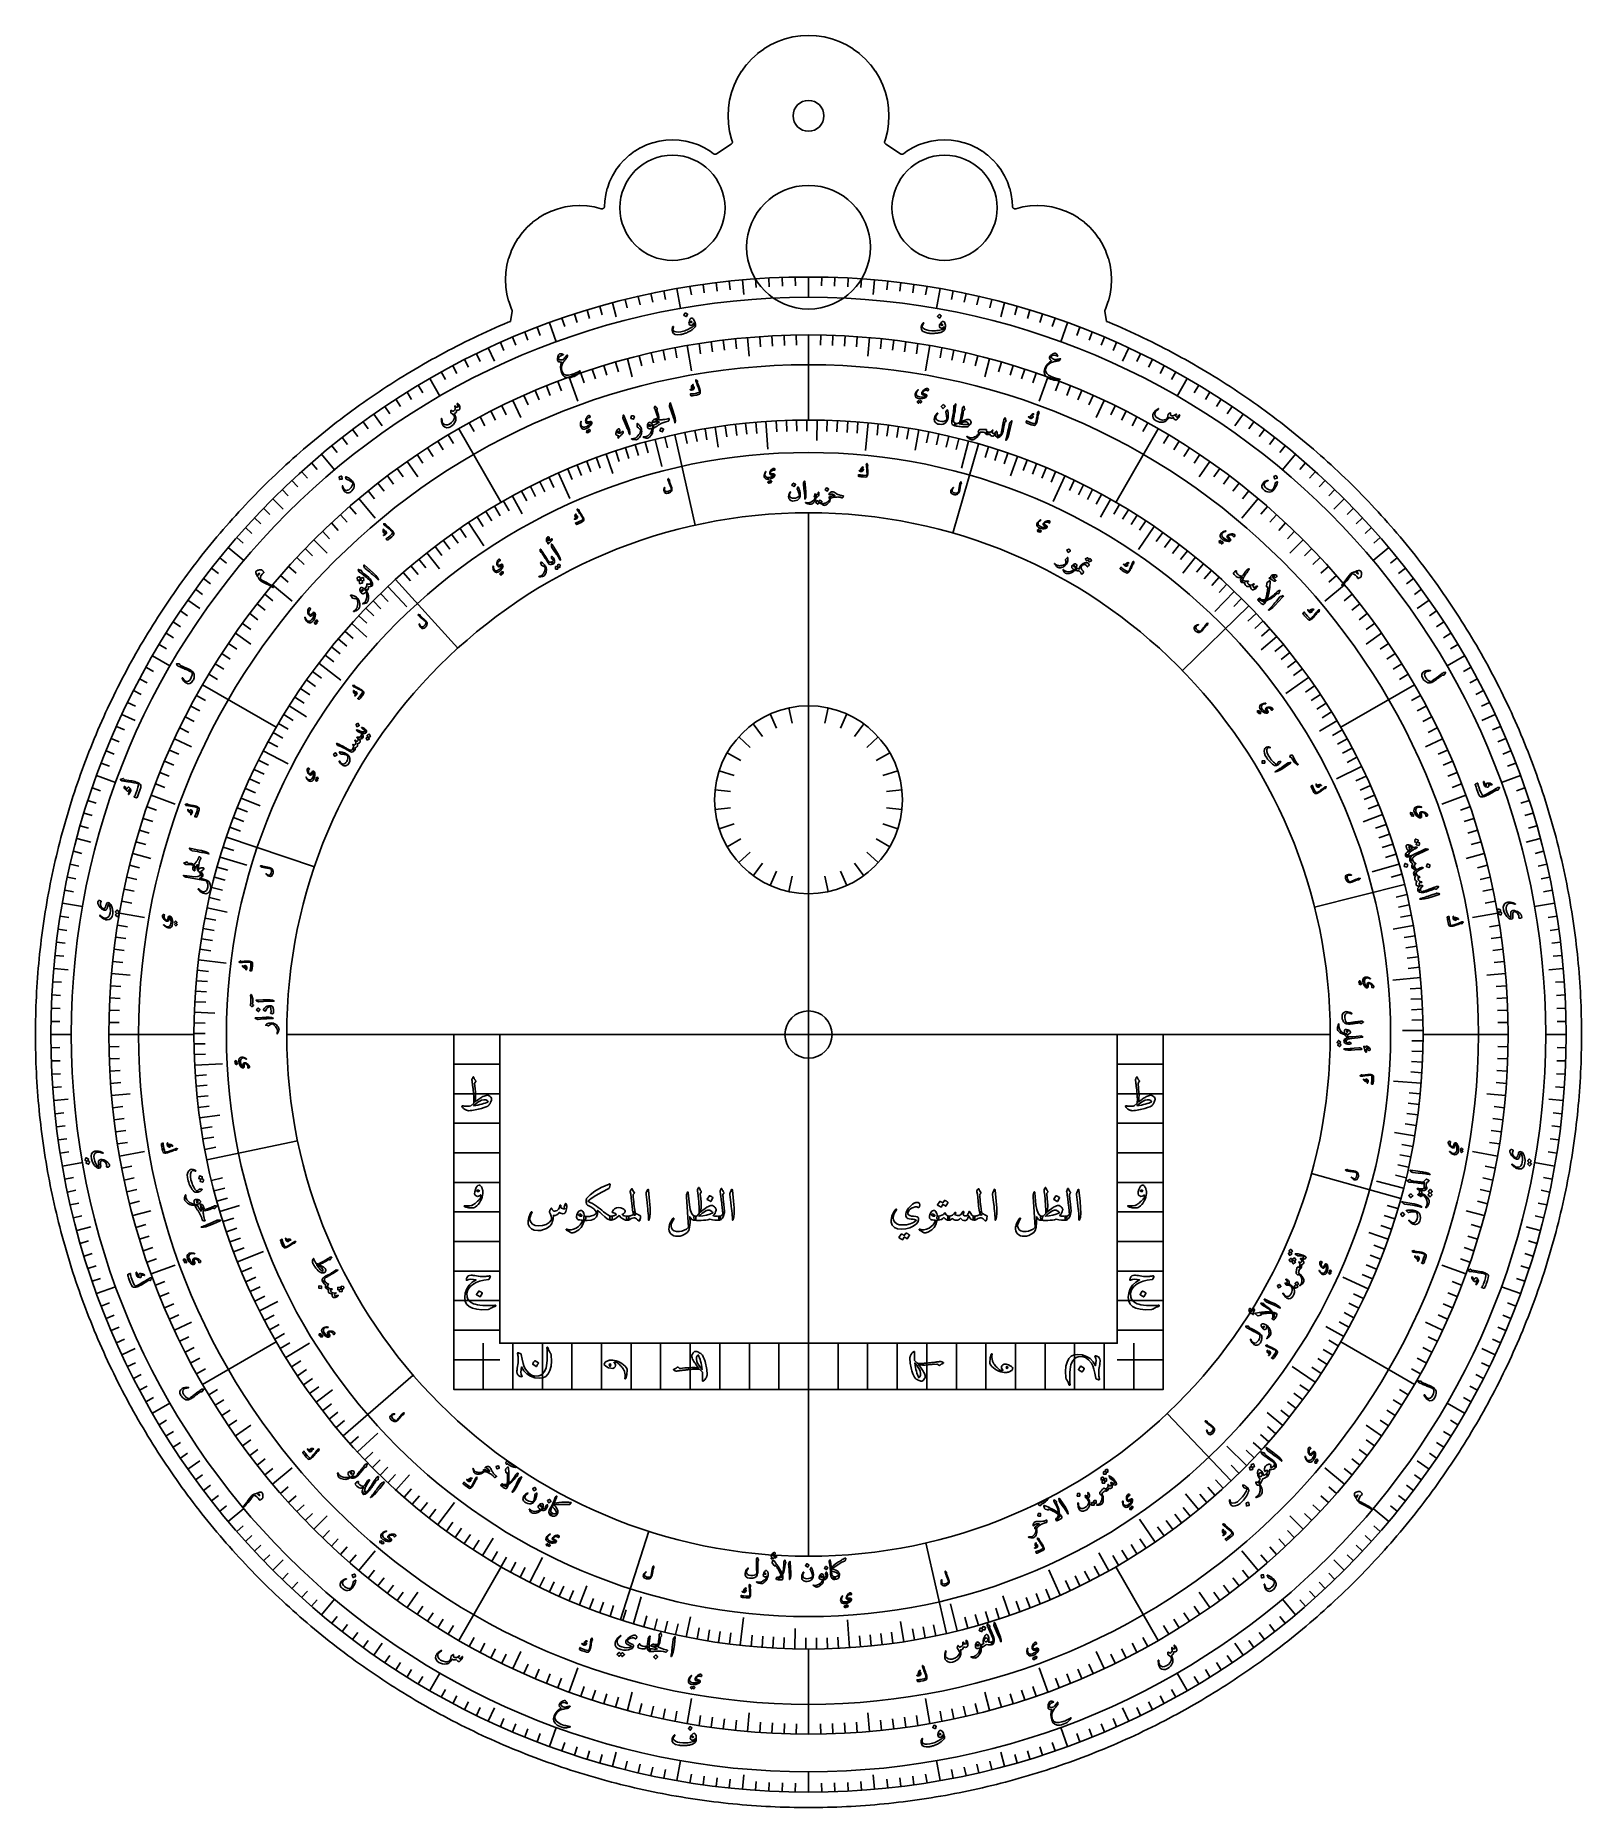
# Model space of a CAD drawing. Header units: millimetres. Extents: x -92 to 92, y -92 to 120.
import ezdxf

# ---------------------------------------------------------------- set-up
doc = ezdxf.new("R2010")
doc.units = ezdxf.units.MM
for name, color, linetype in [('CUT_INNER', 6, 'Continuous'), ('CUT_OUTER', 1, 'Continuous'), ('ENGRAVE', 7, 'Continuous'), ('ENGRAVE_FINE', 8, 'Continuous'), ('TEXT', 5, 'Continuous')]:
    doc.layers.add(name, color=color, linetype=linetype)

msp = doc.modelspace()

# ---------------------------------------------------------------- linework, layer by layer
at = {"layer": 'CUT_INNER'}
for centre, radius in [((0, 109.9377), 1.85), ((-16.28, 98.9302), 6.29), ((16.28, 98.9302), 6.29), ((0, 94.2127), 7.4), ((0, 0), 2.825)]:
    msp.add_circle(centre, radius, dxfattribs=at)
at = {"layer": 'CUT_OUTER'}
msp.add_lwpolyline([(92.4983, -0.5676), (92.493, -1.1351), (92.4843, -1.7026), (92.4721, -2.2701), (92.4565, -2.8374), (92.4373, -3.4047), (92.4147, -3.9718), (92.3886, -4.5388), (92.359, -5.1056), (92.3259, -5.6722), (92.2894, -6.2386), (92.2494, -6.8047), (92.2059, -7.3706), (92.1589, -7.9363), (92.1085, -8.5016), (92.0546, -9.0666), (91.9972, -9.6313), (91.9364, -10.1956), (91.8721, -10.7595), (91.8044, -11.323), (91.7332, -11.8861), (91.6585, -12.4487), (91.5804, -13.0109), (91.4988, -13.5726), (91.4138, -14.1337), (91.3254, -14.6944), (91.2335, -15.2545), (91.1382, -15.814), (91.0394, -16.3729), (90.9373, -16.9312), (90.8317, -17.4889), (90.7226, -18.0459), (90.6102, -18.6022), (90.4944, -19.1578), (90.3751, -19.7127), (90.2524, -20.2669), (90.1264, -20.8203), (89.9969, -21.3729), (89.8641, -21.9247), (89.7279, -22.4757), (89.5883, -23.0258), (89.4453, -23.5751), (89.299, -24.1235), (89.1493, -24.6709), (88.9962, -25.2175), (88.8398, -25.7631), (88.6801, -26.3077), (88.517, -26.8513), (88.3506, -27.394), (88.1808, -27.9356), (88.0077, -28.4761), (87.8314, -29.0156), (87.6517, -29.5539), (87.4687, -30.0912), (87.2824, -30.6273), (87.0928, -31.1623), (86.9, -31.6961), (86.7039, -32.2287), (86.5045, -32.7601), (86.3018, -33.2903), (86.0959, -33.8192), (85.8868, -34.3468), (85.6744, -34.8732), (85.4589, -35.3982), (85.24, -35.9219), (85.018, -36.4443), (84.7928, -36.9652), (84.5644, -37.4848), (84.3328, -38.003), (84.098, -38.5197), (83.8601, -39.035), (83.619, -39.5488), (83.3748, -40.0612), (83.1274, -40.572), (82.8769, -41.0813), (82.6232, -41.589), (82.3665, -42.0952), (82.1067, -42.5998), (81.8437, -43.1028), (81.5777, -43.6042), (81.3086, -44.1039), (81.0365, -44.602), (80.7613, -45.0984), (80.483, -45.5931), (80.2018, -46.0861), (79.9175, -46.5773), (79.6302, -47.0668), (79.3399, -47.5545), (79.0466, -48.0404), (78.7504, -48.5245), (78.4511, -49.0068), (78.149, -49.4873), (77.8438, -49.9659), (77.5358, -50.4426), (77.2248, -50.9174), (76.9109, -51.3902), (76.5942, -51.8612), (76.2745, -52.3302), (75.952, -52.7972), (75.6266, -53.2623), (75.2984, -53.7253), (74.9673, -54.1863), (74.6334, -54.6453), (74.2967, -55.1022), (73.9572, -55.557), (73.6149, -56.0098), (73.2699, -56.4604), (72.922, -56.9089), (72.5715, -57.3553), (72.2182, -57.7995), (71.8622, -58.2415), (71.5035, -58.6814), (71.1421, -59.119), (70.778, -59.5544), (70.4112, -59.9876), (70.0418, -60.4185), (69.6698, -60.8471), (69.2951, -61.2735), (68.9178, -61.6975), (68.538, -62.1192), (68.1555, -62.5386), (67.7705, -62.9556), (67.383, -63.3702), (66.9929, -63.7825), (66.6002, -64.1924), (66.2051, -64.5998), (65.8075, -65.0048), (65.4074, -65.4074), (65.0048, -65.8075), (64.5998, -66.2051), (64.1924, -66.6002), (63.7825, -66.9929), (63.3702, -67.383), (62.9556, -67.7705), (62.5386, -68.1555), (62.1192, -68.538), (61.6975, -68.9178), (61.2735, -69.2951), (60.8471, -69.6698), (60.4185, -70.0418), (59.9876, -70.4112), (59.5544, -70.778), (59.119, -71.1421), (58.6814, -71.5035), (58.2415, -71.8622), (57.7995, -72.2182), (57.3553, -72.5715), (56.9089, -72.922), (56.4604, -73.2699), (56.0098, -73.6149), (55.557, -73.9572), (55.1022, -74.2967), (54.6453, -74.6334), (54.1863, -74.9673), (53.7253, -75.2984), (53.2623, -75.6266), (52.7972, -75.952), (52.3302, -76.2745), (51.8612, -76.5942), (51.3902, -76.9109), (50.9174, -77.2248), (50.4426, -77.5358), (49.9659, -77.8438), (49.4873, -78.149), (49.0068, -78.4511), (48.5245, -78.7504), (48.0404, -79.0466), (47.5545, -79.3399), (47.0668, -79.6302), (46.5773, -79.9175), (46.0861, -80.2018), (45.5931, -80.483), (45.0984, -80.7613), (44.602, -81.0365), (44.1039, -81.3086), (43.6042, -81.5777), (43.1028, -81.8437), (42.5998, -82.1067), (42.0952, -82.3665), (41.589, -82.6232), (41.0813, -82.8769), (40.572, -83.1274), (40.0612, -83.3748), (39.5488, -83.619), (39.035, -83.8601), (38.5197, -84.098), (38.003, -84.3328), (37.4848, -84.5644), (36.9652, -84.7928), (36.4443, -85.018), (35.9219, -85.24), (35.3982, -85.4589), (34.8732, -85.6744), (34.3468, -85.8868), (33.8192, -86.0959), (33.2903, -86.3018), (32.7601, -86.5045), (32.2287, -86.7039), (31.6961, -86.9), (31.1623, -87.0928), (30.6273, -87.2824), (30.0912, -87.4687), (29.5539, -87.6517), (29.0156, -87.8314), (28.4761, -88.0077), (27.9356, -88.1808), (27.394, -88.3506), (26.8513, -88.517), (26.3077, -88.6801), (25.7631, -88.8398), (25.2175, -88.9962), (24.6709, -89.1493), (24.1235, -89.299), (23.5751, -89.4453), (23.0258, -89.5883), (22.4757, -89.7279), (21.9247, -89.8641), (21.3729, -89.9969), (20.8203, -90.1264), (20.2669, -90.2524), (19.7127, -90.3751), (19.1578, -90.4944), (18.6022, -90.6102), (18.0459, -90.7226), (17.4889, -90.8317), (16.9312, -90.9373), (16.3729, -91.0394), (15.814, -91.1382), (15.2545, -91.2335), (14.6944, -91.3254), (14.1337, -91.4138), (13.5726, -91.4988), (13.0109, -91.5804), (12.4487, -91.6585), (11.8861, -91.7332), (11.323, -91.8044), (10.7595, -91.8721), (10.1956, -91.9364), (9.6313, -91.9972), (9.0666, -92.0546), (8.5016, -92.1085), (7.9363, -92.1589), (7.3706, -92.2059), (6.8047, -92.2494), (6.2386, -92.2894), (5.6722, -92.3259), (5.1056, -92.359), (4.5388, -92.3886), (3.9718, -92.4147), (3.4047, -92.4373), (2.8374, -92.4565), (2.2701, -92.4721), (1.7026, -92.4843), (1.1351, -92.493), (0.5676, -92.4983), (0, -92.5), (-0.5676, -92.4983), (-1.1351, -92.493), (-1.7026, -92.4843), (-2.2701, -92.4721), (-2.8374, -92.4565), (-3.4047, -92.4373), (-3.9718, -92.4147), (-4.5388, -92.3886), (-5.1056, -92.359), (-5.6722, -92.3259), (-6.2386, -92.2894), (-6.8047, -92.2494), (-7.3706, -92.2059), (-7.9363, -92.1589), (-8.5016, -92.1085), (-9.0666, -92.0546), (-9.6313, -91.9972), (-10.1956, -91.9364), (-10.7595, -91.8721), (-11.323, -91.8044), (-11.8861, -91.7332), (-12.4487, -91.6585), (-13.0109, -91.5804), (-13.5726, -91.4988), (-14.1337, -91.4138), (-14.6944, -91.3254), (-15.2545, -91.2335), (-15.814, -91.1382), (-16.3729, -91.0394), (-16.9312, -90.9373), (-17.4889, -90.8317), (-18.0459, -90.7226), (-18.6022, -90.6102), (-19.1578, -90.4944), (-19.7127, -90.3751), (-20.2669, -90.2524), (-20.8203, -90.1264), (-21.3729, -89.9969), (-21.9247, -89.8641), (-22.4757, -89.7279), (-23.0258, -89.5883), (-23.5751, -89.4453), (-24.1235, -89.299), (-24.6709, -89.1493), (-25.2175, -88.9962), (-25.7631, -88.8398), (-26.3077, -88.6801), (-26.8513, -88.517), (-27.394, -88.3506), (-27.9356, -88.1808), (-28.4761, -88.0077), (-29.0156, -87.8314), (-29.5539, -87.6517), (-30.0912, -87.4687), (-30.6273, -87.2824), (-31.1623, -87.0928), (-31.6961, -86.9), (-32.2287, -86.7039), (-32.7601, -86.5045), (-33.2903, -86.3018), (-33.8192, -86.0959), (-34.3468, -85.8868), (-34.8732, -85.6744), (-35.3982, -85.4589), (-35.9219, -85.24), (-36.4443, -85.018), (-36.9652, -84.7928), (-37.4848, -84.5644), (-38.003, -84.3328), (-38.5197, -84.098), (-39.035, -83.8601), (-39.5488, -83.619), (-40.0612, -83.3748), (-40.572, -83.1274), (-41.0813, -82.8769), (-41.589, -82.6232), (-42.0952, -82.3665), (-42.5998, -82.1067), (-43.1028, -81.8437), (-43.6042, -81.5777), (-44.1039, -81.3086), (-44.602, -81.0365), (-45.0984, -80.7613), (-45.5931, -80.483), (-46.0861, -80.2018), (-46.5773, -79.9175), (-47.0668, -79.6302), (-47.5545, -79.3399), (-48.0404, -79.0466), (-48.5245, -78.7504), (-49.0068, -78.4511), (-49.4873, -78.149), (-49.9659, -77.8438), (-50.4426, -77.5358), (-50.9174, -77.2248), (-51.3902, -76.9109), (-51.8612, -76.5942), (-52.3302, -76.2745), (-52.7972, -75.952), (-53.2623, -75.6266), (-53.7253, -75.2984), (-54.1863, -74.9673), (-54.6453, -74.6334), (-55.1022, -74.2967), (-55.557, -73.9572), (-56.0098, -73.6149), (-56.4604, -73.2699), (-56.9089, -72.922), (-57.3553, -72.5715), (-57.7995, -72.2182), (-58.2415, -71.8622), (-58.6814, -71.5035), (-59.119, -71.1421), (-59.5544, -70.778), (-59.9876, -70.4112), (-60.4185, -70.0418), (-60.8471, -69.6698), (-61.2735, -69.2951), (-61.6975, -68.9178), (-62.1192, -68.538), (-62.5386, -68.1555), (-62.9556, -67.7705), (-63.3702, -67.383), (-63.7825, -66.9929), (-64.1924, -66.6002), (-64.5998, -66.2051), (-65.0048, -65.8075), (-65.4074, -65.4074), (-65.8075, -65.0048), (-66.2051, -64.5998), (-66.6002, -64.1924), (-66.9929, -63.7825), (-67.383, -63.3702), (-67.7705, -62.9556), (-68.1555, -62.5386), (-68.538, -62.1192), (-68.9178, -61.6975), (-69.2951, -61.2735), (-69.6698, -60.8471), (-70.0418, -60.4185), (-70.4112, -59.9876), (-70.778, -59.5544), (-71.1421, -59.119), (-71.5035, -58.6814), (-71.8622, -58.2415), (-72.2182, -57.7995), (-72.5715, -57.3553), (-72.922, -56.9089), (-73.2699, -56.4604), (-73.6149, -56.0098), (-73.9572, -55.557), (-74.2967, -55.1022), (-74.6334, -54.6453), (-74.9673, -54.1863), (-75.2984, -53.7253), (-75.6266, -53.2623), (-75.952, -52.7972), (-76.2745, -52.3302), (-76.5942, -51.8612), (-76.9109, -51.3902), (-77.2248, -50.9174), (-77.5358, -50.4426), (-77.8438, -49.9659), (-78.149, -49.4873), (-78.4511, -49.0068), (-78.7504, -48.5245), (-79.0466, -48.0404), (-79.3399, -47.5545), (-79.6302, -47.0668), (-79.9175, -46.5773), (-80.2018, -46.0861), (-80.483, -45.5931), (-80.7613, -45.0984), (-81.0365, -44.602), (-81.3086, -44.1039), (-81.5777, -43.6042), (-81.8437, -43.1028), (-82.1067, -42.5998), (-82.3665, -42.0952), (-82.6232, -41.589), (-82.8769, -41.0813), (-83.1274, -40.572), (-83.3748, -40.0612), (-83.619, -39.5488), (-83.8601, -39.035), (-84.098, -38.5197), (-84.3328, -38.003), (-84.5644, -37.4848), (-84.7928, -36.9652), (-85.018, -36.4443), (-85.24, -35.9219), (-85.4589, -35.3982), (-85.6744, -34.8732), (-85.8868, -34.3468), (-86.0959, -33.8192), (-86.3018, -33.2903), (-86.5045, -32.7601), (-86.7039, -32.2287), (-86.9, -31.6961), (-87.0928, -31.1623), (-87.2824, -30.6273), (-87.4687, -30.0912), (-87.6517, -29.5539), (-87.8314, -29.0156), (-88.0077, -28.4761), (-88.1808, -27.9356), (-88.3506, -27.394), (-88.517, -26.8513), (-88.6801, -26.3077), (-88.8398, -25.7631), (-88.9962, -25.2175), (-89.1493, -24.6709), (-89.299, -24.1235), (-89.4453, -23.5751), (-89.5883, -23.0258), (-89.7279, -22.4757), (-89.8641, -21.9247), (-89.9969, -21.3729), (-90.1264, -20.8203), (-90.2524, -20.2669), (-90.3751, -19.7127), (-90.4944, -19.1578), (-90.6102, -18.6022), (-90.7226, -18.0459), (-90.8317, -17.4889), (-90.9373, -16.9312), (-91.0394, -16.3729), (-91.1382, -15.814), (-91.2335, -15.2545), (-91.3254, -14.6944), (-91.4138, -14.1337), (-91.4988, -13.5726), (-91.5804, -13.0109), (-91.6585, -12.4487), (-91.7332, -11.8861), (-91.8044, -11.323), (-91.8721, -10.7595), (-91.9364, -10.1956), (-91.9972, -9.6313), (-92.0546, -9.0666), (-92.1085, -8.5016), (-92.1589, -7.9363), (-92.2059, -7.3706), (-92.2494, -6.8047), (-92.2894, -6.2386), (-92.3259, -5.6722), (-92.359, -5.1056), (-92.3886, -4.5388), (-92.4147, -3.9718), (-92.4373, -3.4047), (-92.4565, -2.8374), (-92.4721, -2.2701), (-92.4843, -1.7026), (-92.493, -1.1351), (-92.4983, -0.5676), (-92.5, 0), (-92.4983, 0.5676), (-92.493, 1.1351), (-92.4843, 1.7026), (-92.4721, 2.2701), (-92.4565, 2.8374), (-92.4373, 3.4047), (-92.4147, 3.9718), (-92.3886, 4.5388), (-92.359, 5.1056), (-92.3259, 5.6722), (-92.2894, 6.2386), (-92.2494, 6.8047), (-92.2059, 7.3706), (-92.1589, 7.9363), (-92.1085, 8.5016), (-92.0546, 9.0666), (-91.9972, 9.6313), (-91.9364, 10.1956), (-91.8721, 10.7595), (-91.8044, 11.323), (-91.7332, 11.8861), (-91.6585, 12.4487), (-91.5804, 13.0109), (-91.4988, 13.5726), (-91.4138, 14.1337), (-91.3254, 14.6944), (-91.2335, 15.2545), (-91.1382, 15.814), (-91.0394, 16.3729), (-90.9373, 16.9312), (-90.8317, 17.4889), (-90.7226, 18.0459), (-90.6102, 18.6022), (-90.4944, 19.1578), (-90.3751, 19.7127), (-90.2524, 20.2669), (-90.1264, 20.8203), (-89.9969, 21.3729), (-89.8641, 21.9247), (-89.7279, 22.4757), (-89.5883, 23.0258), (-89.4453, 23.5751), (-89.299, 24.1235), (-89.1493, 24.6709), (-88.9962, 25.2175), (-88.8398, 25.7631), (-88.6801, 26.3077), (-88.517, 26.8513), (-88.3506, 27.394), (-88.1808, 27.9356), (-88.0077, 28.4761), (-87.8314, 29.0156), (-87.6517, 29.5539), (-87.4687, 30.0912), (-87.2824, 30.6273), (-87.0928, 31.1623), (-86.9, 31.6961), (-86.7039, 32.2287), (-86.5045, 32.7601), (-86.3018, 33.2903), (-86.0959, 33.8192), (-85.8868, 34.3468), (-85.6744, 34.8732), (-85.4589, 35.3982), (-85.24, 35.9219), (-85.018, 36.4443), (-84.7928, 36.9652), (-84.5644, 37.4848), (-84.3328, 38.003), (-84.098, 38.5197), (-83.8601, 39.035), (-83.619, 39.5488), (-83.3748, 40.0612), (-83.1274, 40.572), (-82.8769, 41.0813), (-82.6232, 41.589), (-82.3665, 42.0952), (-82.1067, 42.5998), (-81.8437, 43.1028), (-81.5777, 43.6042), (-81.3086, 44.1039), (-81.0365, 44.602), (-80.7613, 45.0984), (-80.483, 45.5931), (-80.2018, 46.0861), (-79.9175, 46.5773), (-79.6302, 47.0668), (-79.3399, 47.5545), (-79.0466, 48.0404), (-78.7504, 48.5245), (-78.4511, 49.0068), (-78.149, 49.4873), (-77.8438, 49.9659), (-77.5358, 50.4426), (-77.2248, 50.9174), (-76.9109, 51.3902), (-76.5942, 51.8612), (-76.2745, 52.3302), (-75.952, 52.7972), (-75.6266, 53.2623), (-75.2984, 53.7253), (-74.9673, 54.1863), (-74.6334, 54.6453), (-74.2967, 55.1022), (-73.9572, 55.557), (-73.6149, 56.0098), (-73.2699, 56.4604), (-72.922, 56.9089), (-72.5715, 57.3553), (-72.2182, 57.7995), (-71.8622, 58.2415), (-71.5035, 58.6814), (-71.1421, 59.119), (-70.778, 59.5544), (-70.4112, 59.9876), (-70.0418, 60.4185), (-69.6698, 60.8471), (-69.2951, 61.2735), (-68.9178, 61.6975), (-68.538, 62.1192), (-68.1555, 62.5386), (-67.7705, 62.9556), (-67.383, 63.3702), (-66.9929, 63.7825), (-66.6002, 64.1924), (-66.2051, 64.5998), (-65.8075, 65.0048), (-65.4074, 65.4074), (-65.0048, 65.8075), (-64.5998, 66.2051), (-64.1924, 66.6002), (-63.7825, 66.9929), (-63.3702, 67.383), (-62.9556, 67.7705), (-62.5386, 68.1555), (-62.1192, 68.538), (-61.6975, 68.9178), (-61.2735, 69.2951), (-60.8471, 69.6698), (-60.4185, 70.0418), (-59.9876, 70.4112), (-59.5544, 70.778), (-59.119, 71.1421), (-58.6814, 71.5035), (-58.2415, 71.8622), (-57.7995, 72.2182), (-57.3553, 72.5715), (-56.9089, 72.922), (-56.4604, 73.2699), (-56.0098, 73.6149), (-55.557, 73.9572), (-55.1022, 74.2967), (-54.6453, 74.6334), (-54.1863, 74.9673), (-53.7253, 75.2984), (-53.2623, 75.6266), (-52.7972, 75.952), (-52.3302, 76.2745), (-51.8612, 76.5942), (-51.3902, 76.9109), (-50.9174, 77.2248), (-50.4426, 77.5358), (-49.9659, 77.8438), (-49.4873, 78.149), (-49.0068, 78.4511), (-48.5245, 78.7504), (-48.0404, 79.0466), (-47.5545, 79.3399), (-47.0668, 79.6302), (-46.5773, 79.9175), (-46.0861, 80.2018), (-45.5931, 80.483), (-45.0984, 80.7613), (-44.602, 81.0365), (-44.1039, 81.3086), (-43.6042, 81.5777), (-43.1028, 81.8437), (-42.5998, 82.1067), (-42.0952, 82.3665), (-41.589, 82.6232), (-41.0813, 82.8769), (-40.572, 83.1274), (-40.0612, 83.3748), (-39.5488, 83.619), (-39.035, 83.8601), (-38.5197, 84.098), (-38.003, 84.3328), (-37.4848, 84.5644), (-36.9652, 84.7928), (-36.4443, 85.018), (-35.9219, 85.24), (-35.6722, 85.3444), (-35.4693, 86.5616), (-35.4659, 86.5917), (-35.4655, 86.622), (-35.4681, 86.6523), (-35.4738, 86.6821), (-35.4825, 86.7111), (-35.4941, 86.7392), (-35.5809, 86.9228), (-35.5865, 86.9364), (-35.8751, 87.743), (-35.8794, 87.7571), (-36.0876, 88.5881), (-36.0905, 88.6025), (-36.2162, 89.45), (-36.2176, 89.4646), (-36.2596, 90.3203), (-36.2596, 90.335), (-36.2176, 91.1907), (-36.2162, 91.2053), (-36.0905, 92.0528), (-36.0876, 92.0672), (-35.8794, 92.8982), (-35.8751, 92.9123), (-35.5865, 93.7189), (-35.5809, 93.7325), (-35.2146, 94.507), (-35.2077, 94.52), (-34.7672, 95.2548), (-34.7591, 95.267), (-34.2487, 95.9551), (-34.2394, 95.9665), (-33.6641, 96.6013), (-33.6537, 96.6117), (-33.0189, 97.187), (-33.0075, 97.1964), (-32.3194, 97.7067), (-32.3071, 97.7149), (-31.5723, 98.1553), (-31.5593, 98.1623), (-30.7849, 98.5286), (-30.7713, 98.5342), (-29.9647, 98.8228), (-29.9506, 98.8271), (-29.1195, 99.0352), (-29.1051, 99.0381), (-28.2577, 99.1638), (-28.243, 99.1653), (-27.3874, 99.2073), (-27.3726, 99.2073), (-26.517, 99.1653), (-26.5023, 99.1638), (-25.6549, 99.0381), (-25.6405, 99.0352), (-24.8094, 98.8271), (-24.7986, 98.8238), (-24.7708, 98.8168), (-24.7424, 98.8125), (-24.7138, 98.8109), (-24.6852, 98.812), (-24.6568, 98.8159), (-24.6289, 98.8225), (-24.6017, 98.8317), (-24.5756, 98.8434), (-24.5507, 98.8576), (-24.5272, 98.8741), (-24.5055, 98.8928), (-24.4856, 98.9134), (-24.4678, 98.9359), (-24.4522, 98.96), (-24.439, 98.9854), (-24.4282, 99.012), (-24.4201, 99.0395), (-24.4146, 99.0676), (-24.4118, 99.0961), (-24.3812, 99.7207), (-24.3797, 99.7353), (-24.2647, 100.5109), (-24.2618, 100.5253), (-24.0713, 101.2859), (-24.067, 101.3), (-23.8029, 102.0383), (-23.7972, 102.0519), (-23.462, 102.7607), (-23.4551, 102.7736), (-23.0519, 103.4462), (-23.0438, 103.4584), (-22.5767, 104.0882), (-22.5674, 104.0996), (-22.0408, 104.6805), (-22.0304, 104.6909), (-21.4494, 105.2175), (-21.438, 105.2268), (-20.8083, 105.6939), (-20.796, 105.7021), (-20.1235, 106.1052), (-20.1105, 106.1121), (-19.4017, 106.4474), (-19.3881, 106.453), (-18.6499, 106.7172), (-18.6358, 106.7214), (-17.8752, 106.912), (-17.8608, 106.9148), (-17.0851, 107.0299), (-17.0705, 107.0313), (-16.2874, 107.0698), (-16.2726, 107.0698), (-15.4895, 107.0313), (-15.4749, 107.0299), (-14.6992, 106.9148), (-14.6848, 106.912), (-13.9242, 106.7214), (-13.9101, 106.7172), (-13.1719, 106.453), (-13.1583, 106.4474), (-12.4495, 106.1121), (-12.4365, 106.1052), (-11.764, 105.7021), (-11.7517, 105.6939), (-11.3504, 105.3963), (-11.325, 105.3793), (-11.2979, 105.3651), (-11.2696, 105.3537), (-11.2403, 105.3452), (-11.2102, 105.3397), (-11.1798, 105.3373), (-11.1492, 105.3381), (-11.1189, 105.3419), (-11.0892, 105.3488), (-11.0603, 105.3587), (-11.0325, 105.3714), (-11.0062, 105.387), (-9.2377, 106.5561), (-9.2148, 106.573), (-9.1935, 106.5919), (-9.1741, 106.6128), (-9.1567, 106.6354), (-9.1416, 106.6595), (-9.1288, 106.685), (-9.1186, 106.7116), (-9.1109, 106.739), (-9.1058, 106.7671), (-9.1034, 106.7955), (-9.1037, 106.8239), (-9.1067, 106.8523), (-9.1124, 106.8802), (-9.1207, 106.9075), (-9.2033, 107.1382), (-9.2076, 107.1523), (-9.4334, 108.0537), (-9.4362, 108.0682), (-9.5726, 108.9874), (-9.574, 109.0021), (-9.6196, 109.9303), (-9.6196, 109.945), (-9.574, 110.8732), (-9.5726, 110.8879), (-9.4362, 111.8071), (-9.4334, 111.8216), (-9.2076, 112.723), (-9.2033, 112.7371), (-8.8902, 113.6121), (-8.8846, 113.6257), (-8.4872, 114.4658), (-8.4803, 114.4788), (-8.0025, 115.2759), (-7.9944, 115.2882), (-7.4407, 116.0346), (-7.4314, 116.046), (-6.8073, 116.7346), (-6.7969, 116.745), (-6.1083, 117.3691), (-6.0969, 117.3784), (-5.3505, 117.932), (-5.3383, 117.9402), (-4.5412, 118.4179), (-4.5282, 118.4249), (-3.6881, 118.8222), (-3.6745, 118.8279), (-2.7995, 119.1409), (-2.7854, 119.1452), (-1.8839, 119.371), (-1.8695, 119.3739), (-0.9502, 119.5102), (-0.9356, 119.5117), (-0.0074, 119.5573), (0.0074, 119.5573), (0.9356, 119.5117), (0.9502, 119.5102), (1.8695, 119.3739), (1.8839, 119.371), (2.7854, 119.1452), (2.7995, 119.1409), (3.6745, 118.8279), (3.6881, 118.8222), (4.5282, 118.4249), (4.5412, 118.4179), (5.3383, 117.9402), (5.3505, 117.932), (6.0969, 117.3784), (6.1083, 117.3691), (6.7969, 116.745), (6.8073, 116.7346), (7.4314, 116.046), (7.4407, 116.0346), (7.9944, 115.2882), (8.0025, 115.2759), (8.4803, 114.4788), (8.4872, 114.4658), (8.8846, 113.6257), (8.8902, 113.6121), (9.2033, 112.7371), (9.2076, 112.723), (9.4334, 111.8216), (9.4362, 111.8071), (9.5726, 110.8879), (9.574, 110.8732), (9.6196, 109.945), (9.6196, 109.9303), (9.574, 109.0021), (9.5726, 108.9874), (9.4362, 108.0682), (9.4334, 108.0537), (9.2076, 107.1523), (9.2033, 107.1382), (9.1207, 106.9075), (9.1124, 106.8802), (9.1067, 106.8523), (9.1037, 106.8239), (9.1034, 106.7955), (9.1058, 106.7671), (9.1109, 106.739), (9.1186, 106.7116), (9.1288, 106.685), (9.1416, 106.6595), (9.1567, 106.6354), (9.1741, 106.6128), (9.1935, 106.5919), (9.2148, 106.573), (9.2377, 106.5561), (11.0062, 105.387), (11.0325, 105.3714), (11.0603, 105.3587), (11.0892, 105.3488), (11.1189, 105.3419), (11.1492, 105.3381), (11.1798, 105.3373), (11.2102, 105.3397), (11.2403, 105.3452), (11.2696, 105.3537), (11.2979, 105.3651), (11.325, 105.3793), (11.3504, 105.3963), (11.7517, 105.6939), (11.764, 105.7021), (12.4365, 106.1052), (12.4495, 106.1121), (13.1583, 106.4474), (13.1719, 106.453), (13.9101, 106.7172), (13.9242, 106.7214), (14.6848, 106.912), (14.6992, 106.9148), (15.4749, 107.0299), (15.4895, 107.0313), (16.2726, 107.0698), (16.2874, 107.0698), (17.0705, 107.0313), (17.0851, 107.0299), (17.8608, 106.9148), (17.8752, 106.912), (18.6358, 106.7214), (18.6499, 106.7172), (19.3881, 106.453), (19.4017, 106.4474), (20.1105, 106.1121), (20.1235, 106.1052), (20.796, 105.7021), (20.8083, 105.6939), (21.438, 105.2268), (21.4494, 105.2175), (22.0304, 104.6909), (22.0408, 104.6805), (22.5674, 104.0996), (22.5767, 104.0882), (23.0438, 103.4584), (23.0519, 103.4462), (23.4551, 102.7736), (23.462, 102.7607), (23.7972, 102.0519), (23.8029, 102.0383), (24.067, 101.3), (24.0713, 101.2859), (24.2618, 100.5253), (24.2647, 100.5109), (24.3797, 99.7353), (24.3812, 99.7207), (24.4118, 99.0961), (24.4146, 99.0676), (24.4201, 99.0395), (24.4282, 99.012), (24.439, 98.9854), (24.4522, 98.96), (24.4678, 98.9359), (24.4856, 98.9134), (24.5055, 98.8928), (24.5272, 98.8741), (24.5507, 98.8576), (24.5756, 98.8434), (24.6017, 98.8317), (24.6289, 98.8225), (24.6568, 98.8159), (24.6852, 98.812), (24.7138, 98.8109), (24.7424, 98.8125), (24.7708, 98.8168), (24.7986, 98.8238), (24.8094, 98.8271), (25.6405, 99.0352), (25.6549, 99.0381), (26.5023, 99.1638), (26.517, 99.1653), (27.3726, 99.2073), (27.3874, 99.2073), (28.243, 99.1653), (28.2577, 99.1638), (29.1051, 99.0381), (29.1195, 99.0352), (29.9506, 98.8271), (29.9647, 98.8228), (30.7713, 98.5342), (30.7849, 98.5286), (31.5593, 98.1623), (31.5723, 98.1553), (32.3071, 97.7149), (32.3194, 97.7067), (33.0075, 97.1964), (33.0189, 97.187), (33.6537, 96.6117), (33.6641, 96.6013), (34.2394, 95.9665), (34.2487, 95.9551), (34.7591, 95.267), (34.7672, 95.2548), (35.2077, 94.52), (35.2146, 94.507), (35.5809, 93.7325), (35.5865, 93.7189), (35.8751, 92.9123), (35.8794, 92.8982), (36.0876, 92.0672), (36.0905, 92.0528), (36.2162, 91.2053), (36.2176, 91.1907), (36.2596, 90.335), (36.2596, 90.3203), (36.2176, 89.4646), (36.2162, 89.45), (36.0905, 88.6025), (36.0876, 88.5881), (35.8794, 87.7571), (35.8751, 87.743), (35.5865, 86.9364), (35.5809, 86.9228), (35.4941, 86.7392), (35.4825, 86.7111), (35.4738, 86.6821), (35.4681, 86.6523), (35.4655, 86.622), (35.4659, 86.5917), (35.4693, 86.5616), (35.6722, 85.3444), (35.9219, 85.24), (36.4443, 85.018), (36.9652, 84.7928), (37.4848, 84.5644), (38.003, 84.3328), (38.5197, 84.098), (39.035, 83.8601), (39.5488, 83.619), (40.0612, 83.3748), (40.572, 83.1274), (41.0813, 82.8769), (41.589, 82.6232), (42.0952, 82.3665), (42.5998, 82.1067), (43.1028, 81.8437), (43.6042, 81.5777), (44.1039, 81.3086), (44.602, 81.0365), (45.0984, 80.7613), (45.5931, 80.483), (46.0861, 80.2018), (46.5773, 79.9175), (47.0668, 79.6302), (47.5545, 79.3399), (48.0404, 79.0466), (48.5245, 78.7504), (49.0068, 78.4511), (49.4873, 78.149), (49.9659, 77.8438), (50.4426, 77.5358), (50.9174, 77.2248), (51.3902, 76.9109), (51.8612, 76.5942), (52.3302, 76.2745), (52.7972, 75.952), (53.2623, 75.6266), (53.7253, 75.2984), (54.1863, 74.9673), (54.6453, 74.6334), (55.1022, 74.2967), (55.557, 73.9572), (56.0098, 73.6149), (56.4604, 73.2699), (56.9089, 72.922), (57.3553, 72.5715), (57.7995, 72.2182), (58.2415, 71.8622), (58.6814, 71.5035), (59.119, 71.1421), (59.5544, 70.778), (59.9876, 70.4112), (60.4185, 70.0418), (60.8471, 69.6698), (61.2735, 69.2951), (61.6975, 68.9178), (62.1192, 68.538), (62.5386, 68.1555), (62.9556, 67.7705), (63.3702, 67.383), (63.7825, 66.9929), (64.1924, 66.6002), (64.5998, 66.2051), (65.0048, 65.8075), (65.4074, 65.4074), (65.8075, 65.0048), (66.2051, 64.5998), (66.6002, 64.1924), (66.9929, 63.7825), (67.383, 63.3702), (67.7705, 62.9556), (68.1555, 62.5386), (68.538, 62.1192), (68.9178, 61.6975), (69.2951, 61.2735), (69.6698, 60.8471), (70.0418, 60.4185), (70.4112, 59.9876), (70.778, 59.5544), (71.1421, 59.119), (71.5035, 58.6814), (71.8622, 58.2415), (72.2182, 57.7995), (72.5715, 57.3553), (72.922, 56.9089), (73.2699, 56.4604), (73.6149, 56.0098), (73.9572, 55.557), (74.2967, 55.1022), (74.6334, 54.6453), (74.9673, 54.1863), (75.2984, 53.7253), (75.6266, 53.2623), (75.952, 52.7972), (76.2745, 52.3302), (76.5942, 51.8612), (76.9109, 51.3902), (77.2248, 50.9174), (77.5358, 50.4426), (77.8438, 49.9659), (78.149, 49.4873), (78.4511, 49.0068), (78.7504, 48.5245), (79.0466, 48.0404), (79.3399, 47.5545), (79.6302, 47.0668), (79.9175, 46.5773), (80.2018, 46.0861), (80.483, 45.5931), (80.7613, 45.0984), (81.0365, 44.602), (81.3086, 44.1039), (81.5777, 43.6042), (81.8437, 43.1028), (82.1067, 42.5998), (82.3665, 42.0952), (82.6232, 41.589), (82.8769, 41.0813), (83.1274, 40.572), (83.3748, 40.0612), (83.619, 39.5488), (83.8601, 39.035), (84.098, 38.5197), (84.3328, 38.003), (84.5644, 37.4848), (84.7928, 36.9652), (85.018, 36.4443), (85.24, 35.9219), (85.4589, 35.3982), (85.6744, 34.8732), (85.8868, 34.3468), (86.0959, 33.8192), (86.3018, 33.2903), (86.5045, 32.7601), (86.7039, 32.2287), (86.9, 31.6961), (87.0928, 31.1623), (87.2824, 30.6273), (87.4687, 30.0912), (87.6517, 29.5539), (87.8314, 29.0156), (88.0077, 28.4761), (88.1808, 27.9356), (88.3506, 27.394), (88.517, 26.8513), (88.6801, 26.3077), (88.8398, 25.7631), (88.9962, 25.2175), (89.1493, 24.6709), (89.299, 24.1235), (89.4453, 23.5751), (89.5883, 23.0258), (89.7279, 22.4757), (89.8641, 21.9247), (89.9969, 21.3729), (90.1264, 20.8203), (90.2524, 20.2669), (90.3751, 19.7127), (90.4944, 19.1578), (90.6102, 18.6022), (90.7226, 18.0459), (90.8317, 17.4889), (90.9373, 16.9312), (91.0394, 16.3729), (91.1382, 15.814), (91.2335, 15.2545), (91.3254, 14.6944), (91.4138, 14.1337), (91.4988, 13.5726), (91.5804, 13.0109), (91.6585, 12.4487), (91.7332, 11.8861), (91.8044, 11.323), (91.8721, 10.7595), (91.9364, 10.1956), (91.9972, 9.6313), (92.0546, 9.0666), (92.1085, 8.5016), (92.1589, 7.9363), (92.2059, 7.3706), (92.2494, 6.8047), (92.2894, 6.2386), (92.3259, 5.6722), (92.359, 5.1056), (92.3886, 4.5388), (92.4147, 3.9718), (92.4373, 3.4047), (92.4565, 2.8374), (92.4721, 2.2701), (92.4843, 1.7026), (92.493, 1.1351), (92.4983, 0.5676), (92.5, 0)], close=True, dxfattribs=at)
at = {"layer": 'ENGRAVE'}
for points in [[(-15.7412, 89.2728), (-15.3196, 86.8816)], [(-7.9007, 90.305), (-7.7495, 88.5773)], [(0, 90.65), (0, 88.2219)], [(7.9007, 90.305), (7.7495, 88.5773)], [(15.7412, 89.2728), (15.3196, 86.8816)], [(-23.4619, 87.5612), (-23.0131, 85.8859)], [(23.4619, 87.5612), (23.0131, 85.8859)], [(-31.0041, 85.1831), (-30.1737, 82.9014)], [(31.0041, 85.1831), (30.1737, 82.9014)], [(-7.296, 83.3939), (-7.1009, 81.164)], [(0, 83.7125), (0, 73.5375)], [(7.296, 83.3939), (7.1009, 81.164)], [(-38.3103, 82.1568), (-37.5774, 80.5849)], [(-21.6664, 80.8601), (-21.087, 78.6978)], [(-14.5365, 82.4407), (-14.0065, 79.4346)], [(14.5365, 82.4407), (14.0065, 79.4346)], [(21.6664, 80.8601), (21.087, 78.6978)], [(38.3103, 82.1568), (37.5774, 80.5849)], [(-45.325, 78.5052), (-44.1109, 76.4024)], [(-28.6314, 78.664), (-27.5873, 75.7956)], [(28.6314, 78.664), (27.5873, 75.7956)], [(45.325, 78.5052), (44.1109, 76.4024)], [(-51.9947, 74.2561), (-50.9999, 72.8354)], [(-35.3784, 75.8693), (-34.4324, 73.8405)], [(35.3784, 75.8693), (34.4324, 73.8405)], [(51.9947, 74.2561), (50.9999, 72.8354)], [(-41.8562, 72.4972), (-36.7687, 63.6853)], [(-11.1695, 72.6843), (-10.7986, 70.2706)], [(-5.0894, 73.3612), (-4.859, 70.0392)], [(1.0248, 73.5304), (0.9908, 71.0886)], [(7.1324, 73.1908), (6.8094, 69.8765)], [(13.1924, 72.3445), (12.7543, 69.9421)], [(41.8563, 72.4972), (36.7688, 63.6853)], [(-18.3631, 71.2079), (-17.5316, 67.9834)], [(-15.9816, 71.7799), (-13.5693, 60.9452)], [(20.3445, 70.6673), (17.2736, 60.0005)], [(19.1642, 70.9965), (18.2964, 67.7815)], [(-58.2687, 69.4419), (-56.7079, 67.5819)], [(-48.0155, 68.5733), (-46.7316, 66.7396)], [(-24.2251, 69.4327), (-23.4207, 67.1271)], [(25.0076, 69.1548), (24.1772, 66.8583)], [(48.0155, 68.5733), (46.7316, 66.7396)], [(58.2687, 69.4419), (56.7079, 67.5819)], [(-29.9242, 67.1737), (-28.5691, 64.1319)], [(30.6829, 66.8306), (29.2935, 63.8043)], [(-64.0992, 64.0992), (-62.8728, 62.8728)], [(-53.8094, 64.1275), (-51.8472, 61.7891)], [(-35.4212, 64.4445), (-34.245, 62.3045)], [(36.1512, 64.0379), (34.9507, 61.9114)], [(53.8094, 64.1275), (51.8472, 61.7891)], [(64.0992, 64.0992), (62.8728, 62.8728)], [(0, -62.4375), (0, 62.4375)], [(-40.6785, 61.262), (-38.8364, 58.4878)], [(41.3747, 60.7939), (39.5011, 58.041)], [(-69.4419, 58.2687), (-67.5819, 56.7079)], [(-59.1937, 59.1937), (-57.6108, 57.6108)], [(-45.659, 57.6456), (-44.1428, 55.7314)], [(59.1937, 59.1937), (57.6108, 57.6108)], [(69.4419, 58.2687), (67.5819, 56.7079)], [(46.3166, 57.1187), (44.7785, 55.2219)], [(-64.1275, 53.8094), (-61.7891, 51.8472)], [(-50.3275, 53.6182), (-48.0485, 51.1902)], [(-49.4204, 54.4554), (-41.9607, 46.2357)], [(50.9416, 53.035), (48.6348, 50.6335)], [(64.1275, 53.8094), (61.7891, 51.8472)], [(-74.2561, 51.9947), (-72.8354, 50.9999)], [(52.6953, 51.293), (44.7413, 43.5506)], [(74.2561, 51.9947), (72.8354, 50.9999)], [(-54.6501, 49.2049), (-52.8353, 47.571)], [(-68.5733, 48.0155), (-66.7396, 46.7316)], [(56.0262, 47.6322), (54.1657, 46.0505)], [(68.5733, 48.0155), (66.7396, 46.7316)], [(-78.5052, 45.325), (-76.4024, 44.1109)], [(78.5052, 45.325), (76.4024, 44.1109)], [(-58.5949, 44.4342), (-55.9416, 42.4221)], [(59.8383, 42.745), (57.1287, 40.8094)], [(-72.4972, 41.8562), (-63.6853, 36.7687)], [(72.4972, 41.8562), (63.6853, 36.7687)], [(-82.1568, 38.3103), (-80.5849, 37.5774)], [(-62.132, 39.3368), (-60.0687, 38.0305)], [(-4.5712, 38.364), (-3.8093, 36.6528)], [(-2.3367, 39.09), (-1.9472, 37.2578)], [(0, 39.3356), (0, 37.4625)], [(2.3367, 39.09), (1.9472, 37.2578)], [(4.5712, 38.364), (3.8093, 36.6528)], [(82.1568, 38.3103), (80.5849, 37.5774)], [(-6.606, 37.1892), (-5.505, 35.6738)], [(6.606, 37.1892), (5.505, 35.6738)], [(63.2328, 37.5417), (61.133, 36.295)], [(-75.8693, 35.3784), (-73.8405, 34.4324)], [(-65.2336, 33.9462), (-62.2796, 32.409)], [(-8.352, 35.6171), (-6.96, 34.3637)], [(8.352, 35.6171), (6.96, 34.3637)], [(75.8693, 35.3784), (73.8405, 34.4324)], [(-9.733, 33.7163), (-8.1109, 32.7797)], [(9.733, 33.7163), (8.1109, 32.7797)], [(66.1826, 32.0566), (63.1857, 30.605)], [(-85.1831, 31.0041), (-82.9014, 30.1737)], [(-10.6887, 31.5698), (-8.9072, 30.991)], [(10.6887, 31.5698), (8.9072, 30.991)], [(85.1831, 31.0041), (82.9014, 30.1737)], [(-78.664, 28.6314), (-75.7956, 27.5873)], [(-67.8746, 28.2983), (-65.6207, 27.3586)], [(-11.1772, 29.2716), (-9.3143, 29.0758)], [(11.1772, 29.2716), (9.3143, 29.0758)], [(78.664, 28.6314), (75.7956, 27.5873)], [(-11.1772, 26.9221), (-9.3143, 27.1179)], [(11.1772, 26.9221), (9.3143, 27.1179)], [(68.6635, 26.3266), (66.3833, 25.4523)], [(-87.5612, 23.4619), (-85.8859, 23.0131)], [(-69.6408, 23.6204), (-59.129, 20.0551)], [(-10.6887, 24.6239), (-8.9072, 25.2027)], [(-9.733, 22.4775), (-8.1109, 23.4141)], [(9.733, 22.4775), (8.1109, 23.4141)], [(10.6887, 24.6239), (8.9072, 25.2027)], [(87.5612, 23.4619), (85.8859, 23.0131)], [(-80.8601, 21.6664), (-78.6978, 21.087)], [(-70.4047, 21.2353), (-67.2166, 20.2737)], [(-8.352, 20.5767), (-6.96, 21.83)], [(8.352, 20.5767), (6.96, 21.83)], [(80.8601, 21.6664), (78.6978, 21.087)], [(-6.606, 19.0045), (-5.505, 20.5199)], [(-4.5712, 17.8298), (-3.8093, 19.541)], [(4.5712, 17.8298), (3.8093, 19.541)], [(6.606, 19.0045), (5.505, 20.5199)], [(70.654, 20.3906), (67.4546, 19.4673)], [(-2.3367, 17.1037), (-1.9472, 18.9359)], [(0, 16.8581), (0, 18.7313)], [(2.3367, 17.1037), (1.9472, 18.9359)], [(71.3086, 17.9678), (60.5451, 15.2556)], [(-89.2728, 15.7412), (-86.8816, 15.3196)], [(-71.9581, 15.159), (-69.5686, 14.6556)], [(89.2728, 15.7412), (86.8816, 15.3196)], [(-82.4407, 14.5365), (-79.4346, 14.0065)], [(72.3696, 13.0538), (69.9664, 12.6203)], [(82.4407, 14.5365), (79.4346, 14.0065)], [(-72.9902, 8.9549), (-69.685, 8.5494)], [(-90.305, 7.9007), (-88.5773, 7.7495)], [(-83.3939, 7.296), (-81.164, 7.1009)], [(73.2213, 6.8122), (69.9056, 6.5038)], [(83.3939, 7.296), (81.164, 7.1009)], [(90.305, 7.9007), (88.5773, 7.7495)], [(-73.4891, 2.6675), (-71.0487, 2.5789)], [(-90.65, 0), (-88.2219, 0)], [(-83.7125, 0), (-73.5375, 0)], [(-62.4375, 0), (62.4375, 0)], [(-42.4575, 0), (-42.4575, -42.4575), (42.4575, -42.4575), (42.4575, 0)], [(-42.4575, 0), (-36.938, 0)], [(-36.938, 0), (-36.938, -36.938), (36.938, -36.938), (36.938, 0)], [(0, 0), (0, -42.4575)], [(42.4575, 0), (36.938, 0)], [(73.5358, 0.5026), (71.0938, 0.4859)], [(83.7125, 0), (73.5375, 0)], [(90.65, 0), (88.2219, 0)], [(-73.4465, -3.6577), (-70.1206, -3.4921)], [(-42.4575, -3.5381), (-36.938, -3.5381)], [(42.4575, -3.5381), (36.938, -3.5381)], [(73.3061, -5.8288), (69.9866, -5.5649)], [(-90.305, -7.9007), (-88.5773, -7.7495)], [(-83.3939, -7.296), (-81.164, -7.1009)], [(-42.4575, -7.0763), (-36.938, -7.0763)], [(42.4575, -7.0763), (36.938, -7.0763)], [(83.3939, -7.296), (81.164, -7.1009)], [(90.305, -7.9007), (88.5773, -7.7495)], [(-72.858, -9.9739), (-70.4385, -9.6427)], [(-42.4575, -10.6144), (-36.938, -10.6144)], [(42.4575, -10.6144), (36.938, -10.6144)], [(72.5293, -12.135), (70.1208, -11.732)], [(-82.4407, -14.5365), (-79.4346, -14.0065)], [(-71.9938, -14.9885), (-61.1268, -12.7261)], [(-42.4575, -14.1525), (-36.938, -14.1525)], [(42.4575, -14.1525), (36.938, -14.1525)], [(82.4407, -14.5365), (79.4346, -14.0065)], [(-89.2728, -15.7412), (-86.8816, -15.3196)], [(70.8769, -19.6017), (60.1785, -16.643)], [(89.2728, -15.7412), (86.8816, -15.3196)], [(-42.4575, -17.6906), (-36.938, -17.6906)], [(42.4575, -17.6906), (36.938, -17.6906)], [(71.2066, -18.3681), (67.9821, -17.5363)], [(-80.8601, -21.6664), (-78.6978, -21.087)], [(-70.4248, -21.1686), (-68.0862, -20.4656)], [(80.8601, -21.6664), (78.6978, -21.087)], [(-87.5612, -23.4619), (-85.8859, -23.0131)], [(-42.4575, -21.2288), (-36.938, -21.2288)], [(42.4575, -21.2288), (36.938, -21.2288)], [(87.5612, -23.4619), (85.8859, -23.0131)], [(-42.4575, -24.7669), (-36.938, -24.7669)], [(42.4575, -24.7669), (36.938, -24.7669)], [(69.3433, -24.4801), (67.0406, -23.6671)], [(-68.3198, -27.206), (-65.2261, -25.974)], [(-78.664, -28.6314), (-75.7956, -27.5873)], [(-42.4575, -28.305), (-36.938, -28.305)], [(42.4575, -28.305), (36.938, -28.305)], [(66.9492, -30.4231), (63.9176, -29.0454)], [(78.664, -28.6314), (75.7956, -27.5873)], [(-85.1831, -31.0041), (-82.9014, -30.1737)], [(85.1831, -31.0041), (82.9014, -30.1737)], [(-65.6906, -33.0531), (-63.5092, -31.9555)], [(-42.4575, -31.8431), (-36.938, -31.8431)], [(42.4575, -31.8431), (36.938, -31.8431)], [(-75.8693, -35.3784), (-73.8405, -34.4324)], [(-42.4575, -35.3813), (-36.938, -35.3813)], [(42.4575, -35.3813), (36.938, -35.3813)], [(64.0387, -36.1498), (61.9122, -34.9493)], [(75.8693, -35.3784), (73.8405, -34.4324)], [(-82.1568, -38.3103), (-80.5849, -37.5774)], [(-72.4972, -41.8562), (-63.6853, -36.7687)], [(-62.5533, -38.6632), (-59.7207, -36.9125)], [(-38.9194, -42.4575), (-38.9194, -36.938)], [(-35.3813, -42.4575), (-35.3813, -36.938)], [(-31.8431, -42.4575), (-31.8431, -36.938)], [(-28.305, -42.4575), (-28.305, -36.938)], [(-24.7669, -42.4575), (-24.7669, -36.938)], [(-21.2288, -42.4575), (-21.2288, -36.938)], [(-17.6906, -42.4575), (-17.6906, -36.938)], [(-14.1525, -42.4575), (-14.1525, -36.938)], [(-10.6144, -42.4575), (-10.6144, -36.938)], [(-7.0763, -42.4575), (-7.0763, -36.938)], [(-3.5381, -42.4575), (-3.5381, -36.938)], [(0, -42.4575), (0, -36.938)], [(0, -42.4575), (0, -36.938)], [(3.5381, -42.4575), (3.5381, -36.938)], [(7.0763, -42.4575), (7.0763, -36.938)], [(10.6144, -42.4575), (10.6144, -36.938)], [(14.1525, -42.4575), (14.1525, -36.938)], [(17.6906, -42.4575), (17.6906, -36.938)], [(21.2288, -42.4575), (21.2288, -36.938)], [(24.7669, -42.4575), (24.7669, -36.938)], [(28.305, -42.4575), (28.305, -36.938)], [(31.8431, -42.4575), (31.8431, -36.938)], [(35.3813, -42.4575), (35.3813, -36.938)], [(38.9194, -42.4575), (38.9194, -36.938)], [(72.4972, -41.8562), (63.6853, -36.7687)], [(82.1568, -38.3103), (80.5849, -37.5774)], [(-42.4575, -38.9194), (-36.938, -38.9194)], [(42.4575, -38.9194), (36.938, -38.9194)], [(60.6304, -41.614), (57.8849, -39.7295)], [(-55.6944, -48.0198), (-47.2877, -40.7715)], [(-78.5052, -45.325), (-76.4024, -44.1109)], [(-58.9286, -43.9908), (-56.9717, -42.5299)], [(78.5052, -45.325), (76.4024, -44.1109)], [(50.5664, -53.393), (42.9337, -45.3336)], [(56.7473, -46.7708), (54.8629, -45.2177)], [(-68.5733, -48.0155), (-66.7396, -46.7316)], [(-53.9708, -49.9491), (-51.5269, -47.6873)], [(68.5733, -48.0155), (66.7396, -46.7316)], [(52.4169, -51.5775), (50.0433, -49.2419)], [(-74.2561, -51.9947), (-72.8354, -50.9999)], [(-64.1275, -53.8094), (-61.7891, -51.8472)], [(-49.3674, -54.5034), (-47.728, -52.6935)], [(64.1275, -53.8094), (61.7891, -51.8472)], [(74.2561, -51.9947), (72.8354, -50.9999)], [(46.6745, -56.8265), (45.1246, -54.9395)], [(-69.4419, -58.2687), (-67.5819, -56.7079)], [(-44.371, -58.6428), (-42.3617, -55.9873)], [(69.4419, -58.2687), (67.5819, -56.7079)], [(-59.1937, -59.1937), (-57.6108, -57.6108)], [(41.4764, -60.7246), (39.5982, -57.9748)], [(59.1937, -59.1937), (57.6108, -57.6108)], [(-39.0193, -62.3318), (-37.7236, -60.2619)], [(-22.5082, -70.0082), (-19.1107, -59.4409)], [(16.5289, -71.6558), (14.034, -60.8399)], [(-64.0992, -64.0992), (-62.8728, -62.8728)], [(-53.8094, -64.1275), (-51.8472, -61.7891)], [(-33.3538, -65.5385), (-31.8434, -62.5707)], [(35.9453, -64.1537), (34.7517, -62.0233)], [(53.8094, -64.1275), (51.8472, -61.7891)], [(64.0992, -64.0992), (62.8728, -62.8728)], [(-41.8562, -72.4972), (-36.7687, -63.6853)], [(30.1245, -67.0841), (28.7604, -64.0464)], [(41.8563, -72.4972), (36.7688, -63.6853)], [(-58.2687, -69.4419), (-56.7079, -67.5819)], [(-48.0155, -68.5733), (-46.7316, -66.7396)], [(-27.4187, -68.2347), (-26.5082, -65.9688)], [(-20.9575, -70.4879), (-20.0085, -67.296)], [(24.0598, -69.4902), (23.2609, -67.1826)], [(48.0155, -68.5733), (46.7316, -66.7396)], [(58.2687, -69.4419), (56.7079, -67.5819)], [(-14.6199, -72.0696), (-14.1344, -69.6763)], [(-8.163, -73.083), (-7.7934, -69.7736)], [(17.7999, -71.3507), (16.9939, -68.1198)], [(-1.6394, -73.5192), (-1.5849, -71.0778)], [(4.8979, -73.3742), (4.6761, -70.0516)], [(11.3953, -72.6492), (11.0169, -70.2367)], [(-51.9947, -74.2561), (-50.9999, -72.8354)], [(-35.3784, -75.8693), (-34.4324, -73.8405)], [(0, -83.7125), (0, -73.5375)], [(35.3784, -75.8693), (34.4324, -73.8405)], [(51.9947, -74.2561), (50.9999, -72.8354)], [(-28.6314, -78.664), (-27.5873, -75.7956)], [(28.6314, -78.664), (27.5873, -75.7956)], [(-45.325, -78.5052), (-44.1109, -76.4024)], [(45.325, -78.5052), (44.1109, -76.4024)], [(-21.6664, -80.8601), (-21.087, -78.6978)], [(-14.5365, -82.4407), (-14.0065, -79.4346)], [(14.5365, -82.4407), (14.0065, -79.4346)], [(21.6664, -80.8601), (21.087, -78.6978)], [(-38.3103, -82.1568), (-37.5774, -80.5849)], [(-7.296, -83.3939), (-7.1009, -81.164)], [(7.296, -83.3939), (7.1009, -81.164)], [(38.3103, -82.1568), (37.5774, -80.5849)], [(-31.0041, -85.1831), (-30.1737, -82.9014)], [(31.0041, -85.1831), (30.1737, -82.9014)], [(-23.4619, -87.5612), (-23.0131, -85.8859)], [(-15.7412, -89.2728), (-15.3196, -86.8816)], [(15.7412, -89.2728), (15.3196, -86.8816)], [(23.4619, -87.5612), (23.0131, -85.8859)], [(-7.9007, -90.305), (-7.7495, -88.5773)], [(0, -90.65), (0, -88.2219)], [(7.9007, -90.305), (7.7495, -88.5773)]]:
    msp.add_lwpolyline(points, dxfattribs=at)
for centre, radius in [((0, 0), 90.65), ((0, 0), 90.65), ((0, 0), 88.2219), ((0, 0), 83.7125), ((0, 0), 83.7125), ((0, 0), 80.1513), ((0, 0), 73.5375), ((0, 0), 73.5375), ((0, 0), 69.6525), ((0, 0), 62.4375), ((0, 0), 62.4375), ((0, 28.0969), 11.2388)]:
    msp.add_circle(centre, radius, dxfattribs=at)
at = {"layer": 'ENGRAVE_FINE'}
for points in [[(-14.1808, 89.5339), (-14.018, 88.5061)], [(-12.616, 89.7678), (-12.4712, 88.7373)], [(-11.0475, 89.9743), (-10.9206, 88.9414)], [(-9.4755, 90.1534), (-9.3667, 89.1185)], [(-6.3234, 90.4292), (-6.2508, 89.3911)], [(-4.7443, 90.5258), (-4.6898, 89.4866)], [(-3.1636, 90.5948), (-3.1273, 89.5548)], [(-1.5821, 90.6362), (-1.5639, 89.5957)], [(1.5821, 90.6362), (1.5639, 89.5957)], [(3.1636, 90.5948), (3.1273, 89.5548)], [(4.7443, 90.5258), (4.6898, 89.4866)], [(6.3234, 90.4292), (6.2508, 89.3911)], [(9.4755, 90.1534), (9.3667, 89.1185)], [(11.0475, 89.9743), (10.9206, 88.9414)], [(12.616, 89.7678), (12.4712, 88.7373)], [(14.1808, 89.5339), (14.018, 88.5061)], [(-24.9865, 87.1384), (-24.6997, 86.1381)], [(-21.9302, 87.9573), (-21.6785, 86.9476)], [(-20.3918, 88.3266), (-20.1577, 87.3127)], [(-18.8472, 88.6691), (-18.6308, 87.6512)], [(-17.2968, 88.9845), (-17.0983, 87.963)], [(17.2968, 88.9845), (17.0983, 87.963)], [(18.8472, 88.6691), (18.6308, 87.6512)], [(20.3918, 88.3266), (20.1577, 87.3127)], [(21.9302, 87.9573), (21.6785, 86.9476)], [(24.9865, 87.1384), (24.6997, 86.1381)], [(-29.5128, 85.7113), (-29.174, 84.7273)], [(-28.0124, 86.2133), (-27.6908, 85.2236)], [(-26.5035, 86.689), (-26.1992, 85.6939)], [(26.5035, 86.689), (26.1992, 85.6939)], [(28.0124, 86.2133), (27.6908, 85.2236)], [(29.5128, 85.7113), (29.174, 84.7273)], [(-36.8707, 82.8129), (-36.4474, 81.8622)], [(-35.4198, 83.4438), (-35.0132, 82.4859)], [(-33.9581, 84.0492), (-33.5683, 83.0844)], [(-32.4861, 84.6291), (-32.1131, 83.6576)], [(-11.6505, 82.8978), (-11.4806, 81.6887)], [(-10.202, 83.0885), (-10.0532, 81.8766)], [(-8.7503, 83.2539), (-8.6227, 82.0396)], [(-5.8395, 83.5086), (-5.7543, 82.2906)], [(-4.3812, 83.5978), (-4.3173, 82.3784)], [(-2.9215, 83.6615), (-2.8789, 82.4412)], [(-1.461, 83.6998), (-1.4397, 82.4789)], [(1.461, 83.6998), (1.4397, 82.4789)], [(2.9215, 83.6615), (2.8789, 82.4412)], [(4.3812, 83.5978), (4.3173, 82.3784)], [(5.8395, 83.5086), (5.7543, 82.2906)], [(8.7503, 83.2539), (8.6227, 82.0396)], [(10.202, 83.0885), (10.0532, 81.8766)], [(11.6505, 82.8978), (11.4806, 81.6887)], [(32.4861, 84.6291), (32.1131, 83.6576)], [(33.9581, 84.0492), (33.5683, 83.0844)], [(35.4198, 83.4438), (35.0132, 82.4859)], [(36.8707, 82.8129), (36.4474, 81.8622)], [(-41.1542, 80.7697), (-40.6818, 79.8425)], [(-39.7383, 81.4757), (-39.2822, 80.5404)], [(-20.2519, 81.2259), (-19.9565, 80.0411)], [(-18.8312, 81.567), (-18.5565, 80.3772)], [(-17.4048, 81.8832), (-17.1509, 80.6889)], [(-15.9731, 82.1745), (-15.7401, 80.9759)], [(-13.0955, 82.6819), (-12.9045, 81.4759)], [(13.0955, 82.6819), (12.9045, 81.4759)], [(15.9731, 82.1745), (15.7401, 80.9759)], [(17.4048, 81.8832), (17.1509, 80.6889)], [(18.8312, 81.567), (18.5565, 80.3772)], [(20.2519, 81.2259), (19.9565, 80.0411)], [(39.7383, 81.4757), (39.2822, 80.5404)], [(41.1542, 80.7697), (40.6818, 79.8425)], [(-43.948, 79.2843), (-43.4435, 78.3741)], [(-42.5576, 80.0392), (-42.0691, 79.1204)], [(-27.2541, 79.1517), (-26.8566, 77.9972)], [(-25.8686, 79.6153), (-25.4913, 78.4541)], [(-24.4752, 80.0547), (-24.1182, 78.887)], [(-23.0743, 80.4696), (-22.7377, 79.2959)], [(23.0743, 80.4696), (22.7377, 79.2959)], [(24.4752, 80.0547), (24.1182, 78.887)], [(25.8686, 79.6153), (25.4913, 78.4541)], [(27.2541, 79.1517), (26.8566, 77.9972)], [(42.5576, 80.0392), (42.0691, 79.1204)], [(43.948, 79.2843), (43.4435, 78.3741)], [(-48.0372, 76.8756), (-47.4857, 75.9931)], [(-46.6882, 77.7022), (-46.1522, 76.8102)], [(-34.0489, 76.4752), (-33.5523, 75.3597)], [(-32.7091, 77.0578), (-32.232, 75.9338)], [(-31.3593, 77.6169), (-30.9019, 76.4848)], [(-29.9999, 78.1524), (-29.5623, 77.0124)], [(29.9999, 78.1524), (29.5623, 77.0124)], [(31.3593, 77.6169), (30.9019, 76.4848)], [(32.7091, 77.0578), (32.232, 75.9338)], [(34.0489, 76.4752), (33.5523, 75.3597)], [(46.6882, 77.7022), (46.1522, 76.8102)], [(48.0372, 76.8756), (47.4857, 75.9931)], [(-50.6908, 75.1523), (-50.1089, 74.2895)], [(-49.3715, 76.0255), (-48.8048, 75.1527)], [(-38.0047, 74.5884), (-37.4504, 73.5005)], [(-36.6971, 75.2403), (-36.1619, 74.1429)], [(36.6971, 75.2403), (36.1619, 74.1429)], [(38.0047, 74.5884), (37.4504, 73.5005)], [(49.3715, 76.0255), (48.8048, 75.1527)], [(50.6908, 75.1523), (50.1089, 74.2895)], [(-54.5545, 72.3963), (-53.9283, 71.5652)], [(-53.2827, 73.3374), (-52.6711, 72.4955)], [(-40.5846, 73.2166), (-39.9927, 72.1487)], [(-39.3006, 73.9138), (-38.7274, 72.8357)], [(-13.5828, 72.2722), (-13.3368, 70.9631)], [(-12.3778, 72.4883), (-12.1536, 71.1753)], [(-9.9582, 72.8601), (-9.7778, 71.5404)], [(-8.7442, 73.0158), (-8.5858, 71.6932)], [(-7.5279, 73.1512), (-7.3915, 71.8262)], [(-6.3095, 73.2663), (-6.1952, 71.9392)], [(-3.868, 73.4357), (-3.798, 72.1055)], [(-2.6456, 73.4899), (-2.5976, 72.1588)], [(-1.4224, 73.5237), (-1.3966, 72.192)], [(-0.1988, 73.5372), (-0.1952, 72.2052)], [(2.2482, 73.5031), (2.2074, 72.1717)], [(3.4709, 73.4555), (3.4081, 72.125)], [(4.6928, 73.3876), (4.6078, 72.0583)], [(5.9134, 73.2994), (5.8063, 71.9717)], [(8.3495, 73.062), (8.1983, 71.7386)], [(9.5644, 72.9129), (9.3911, 71.5922)], [(10.7767, 72.7436), (10.5815, 71.4259)], [(11.9862, 72.5541), (11.7691, 71.2399)], [(14.3951, 72.1148), (14.1344, 70.8086)], [(39.3006, 73.9138), (38.7274, 72.8357)], [(40.5846, 73.2166), (39.9927, 72.1487)], [(53.2827, 73.3374), (52.6711, 72.4955)], [(54.5545, 72.3963), (53.9283, 71.5652)], [(-57.0479, 70.4483), (-56.393, 69.6396)], [(-55.8097, 71.4332), (-55.169, 70.6132)], [(-45.5931, 70.2072), (-44.9281, 69.1832)], [(-44.3609, 70.9922), (-43.7138, 69.9568)], [(-43.1151, 71.7556), (-42.4863, 70.709)], [(-21.8977, 70.2015), (-21.5011, 68.93)], [(-20.725, 70.5566), (-20.3496, 69.2786)], [(-19.5467, 70.8921), (-19.1926, 69.608)], [(-17.1747, 71.5038), (-16.8636, 70.2086)], [(-14.7842, 72.036), (-14.5164, 70.7312)], [(15.594, 71.8651), (15.3115, 70.5634)], [(16.7887, 71.5954), (16.4846, 70.2986)], [(17.9789, 71.3059), (17.6532, 70.0143)], [(21.5192, 70.3185), (21.1295, 69.0448)], [(43.1151, 71.7556), (42.4863, 70.709)], [(44.3609, 70.9922), (43.7138, 69.9568)], [(45.5931, 70.2072), (44.9281, 69.1832)], [(55.8097, 71.4332), (55.169, 70.6132)], [(57.0479, 70.4483), (56.393, 69.6396)], [(-59.4718, 68.4144), (-58.789, 67.6291)], [(-46.8114, 69.4008), (-46.1287, 68.3886)], [(-27.6666, 68.1346), (-27.1655, 66.9005)], [(-26.5265, 68.5865), (-26.046, 67.3442)], [(-25.3792, 69.0193), (-24.9195, 67.7691)], [(-23.0645, 69.8269), (-22.6467, 68.5621)], [(22.6882, 69.95), (22.2773, 68.683)], [(23.8511, 69.5621), (23.4191, 68.3021)], [(26.1574, 68.7281), (25.6836, 67.4832)], [(27.3001, 68.2823), (26.8056, 67.0455)], [(46.8114, 69.4008), (46.1287, 68.3886)], [(59.4718, 68.4144), (58.789, 67.6291)], [(-61.8232, 66.2972), (-61.1134, 65.5361)], [(-60.6567, 67.3661), (-59.9604, 66.5927)], [(-51.5386, 65.9664), (-50.7868, 65.0042)], [(-50.3794, 66.8558), (-49.6446, 65.8806)], [(-49.205, 67.7248), (-48.4873, 66.737)], [(-32.1494, 66.1376), (-31.567, 64.9396)], [(-31.041, 66.665), (-30.4787, 65.4575)], [(-28.7993, 67.6636), (-28.2776, 66.438)], [(28.4355, 67.8173), (27.9204, 66.5889)], [(29.5632, 67.3334), (29.0277, 66.1137)], [(31.7943, 66.309), (31.2185, 65.1079)], [(32.8972, 65.7688), (32.3013, 64.5775)], [(49.205, 67.7248), (48.4873, 66.737)], [(50.3794, 66.8558), (49.6446, 65.8806)], [(51.5386, 65.9664), (50.7868, 65.0042)], [(60.6567, 67.3661), (59.9604, 66.5927)], [(61.8232, 66.2972), (61.1134, 65.5361)], [(-62.9708, 65.2082), (-62.2479, 64.4596)], [(-52.682, 65.0568), (-51.9136, 64.1079)], [(-36.4931, 63.8437), (-35.8321, 62.6873)], [(-34.3398, 65.0272), (-33.7178, 63.8494)], [(-33.2491, 65.5916), (-32.6468, 64.4036)], [(33.9912, 65.2102), (33.3755, 64.029)], [(35.0759, 64.6331), (34.4406, 63.4624)], [(52.682, 65.0568), (51.9136, 64.1079)], [(62.9708, 65.2082), (62.2479, 64.4596)], [(-66.2972, 61.8232), (-65.5361, 61.1134)], [(-65.2082, 62.9708), (-64.4596, 62.2479)], [(-56.0146, 62.2105), (-55.1976, 61.3031)], [(-54.9203, 63.1786), (-54.1193, 62.2571)], [(-39.648, 61.9338), (-38.9298, 60.812)], [(-38.6067, 62.5882), (-37.9074, 61.4545)], [(-37.555, 63.2249), (-36.8748, 62.0797)], [(37.2167, 63.4246), (36.5426, 62.2758)], [(38.2721, 62.7934), (37.5788, 61.656)], [(39.317, 62.1445), (38.6049, 61.0188)], [(54.9203, 63.1786), (54.1193, 62.2571)], [(56.0146, 62.2105), (55.1976, 61.3031)], [(65.2082, 62.9708), (64.4596, 62.2479)], [(66.2972, 61.8232), (65.5361, 61.1134)], [(-68.4144, 59.4718), (-67.6291, 58.789)], [(-67.3661, 60.6567), (-66.5927, 59.9604)], [(-58.1516, 60.2177), (-57.3034, 59.3394)], [(-57.0918, 61.2234), (-56.2591, 60.3305)], [(-42.7059, 59.8663), (-41.9324, 58.7819)], [(-41.6979, 60.5727), (-40.9426, 59.4755)], [(40.3513, 61.4779), (39.6204, 60.3643)], [(42.3867, 60.0927), (41.619, 59.0042)], [(57.0918, 61.2234), (56.2591, 60.3305)], [(58.1516, 60.2177), (57.3034, 59.3394)], [(67.3661, 60.6567), (66.5927, 59.9604)], [(68.4144, 59.4718), (67.6291, 58.789)], [(-60.2177, 58.1516), (-59.3394, 57.3034)], [(-44.6868, 58.4026), (-43.8773, 57.3447)], [(-43.7023, 59.1428), (-42.9107, 58.0716)], [(43.3872, 59.3744), (42.6013, 58.2989)], [(44.3759, 58.6391), (43.5721, 57.577)], [(45.3524, 57.8872), (44.5309, 56.8386)], [(60.2177, 58.1516), (59.3394, 57.3034)], [(-71.4332, 55.8097), (-70.6132, 55.169)], [(-70.4483, 57.0479), (-69.6396, 56.393)], [(-62.2105, 56.0146), (-61.3031, 55.1976)], [(-61.2234, 57.0918), (-60.3305, 56.2591)], [(-48.4998, 55.2769), (-47.6213, 54.2757)], [(-47.5658, 56.0826), (-46.7042, 55.0668)], [(-46.6188, 56.8723), (-45.7744, 55.8421)], [(47.268, 56.3338), (46.4118, 55.3134)], [(48.2065, 55.5328), (47.3333, 54.527)], [(61.2234, 57.0918), (60.3305, 56.2591)], [(62.2105, 56.0146), (61.3031, 55.1976)], [(70.4483, 57.0479), (69.6396, 56.393)], [(71.4332, 55.8097), (70.6132, 55.169)], [(-73.3374, 53.2827), (-72.4955, 52.6711)], [(-72.3963, 54.5545), (-71.5652, 53.9283)], [(-63.1786, 54.9203), (-62.2571, 54.1193)], [(49.1318, 54.7159), (48.2419, 53.7248)], [(50.0436, 53.8832), (49.1371, 52.9072)], [(63.1786, 54.9203), (62.2571, 54.1193)], [(72.3963, 54.5545), (71.5652, 53.9283)], [(73.3374, 53.2827), (72.4955, 52.6711)], [(-65.9664, 51.5386), (-65.0042, 50.7868)], [(-65.0568, 52.682), (-64.1079, 51.9136)], [(-52.9647, 51.0148), (-52.0053, 50.0907)], [(-52.0999, 51.8976), (-51.1562, 50.9576)], [(-51.2207, 52.7655), (-50.293, 51.8098)], [(51.8256, 52.1715), (50.8869, 51.2265)], [(65.0568, 52.682), (64.1079, 51.9136)], [(65.9664, 51.5386), (65.0042, 50.7868)], [(-76.0255, 49.3715), (-75.1527, 48.8048)], [(-75.1523, 50.6908), (-74.2895, 50.1089)], [(-67.7248, 49.205), (-66.737, 48.4873)], [(-66.8558, 50.3794), (-65.8806, 49.6446)], [(-53.8148, 50.1171), (-52.8401, 49.2093)], [(53.5505, 50.3995), (52.5805, 49.4866)], [(54.3909, 49.4914), (53.4057, 48.595)], [(66.8558, 50.3794), (65.8806, 49.6446)], [(67.7248, 49.205), (66.737, 48.4873)], [(75.1523, 50.6908), (74.2895, 50.1089)], [(76.0255, 49.3715), (75.1527, 48.8048)], [(-77.7022, 46.6882), (-76.8102, 46.1522)], [(-76.8756, 48.0372), (-75.9931, 47.4857)], [(-69.4008, 46.8114), (-68.3886, 46.1287)], [(-56.2751, 47.3379), (-55.2558, 46.4804)], [(-55.4703, 48.2784), (-54.4656, 47.404)], [(55.2162, 48.5689), (54.216, 47.6892)], [(56.8207, 46.6816), (55.7915, 45.8361)], [(69.4008, 46.8114), (68.3886, 46.1287)], [(76.8756, 48.0372), (75.9931, 47.4857)], [(77.7022, 46.6882), (76.8102, 46.1522)], [(-70.2072, 45.5931), (-69.1832, 44.9281)], [(-57.8377, 45.4155), (-56.79, 44.5929)], [(-57.0643, 46.3835), (-56.0307, 45.5433)], [(57.5994, 45.7174), (56.556, 44.8893)], [(58.362, 44.7397), (57.3049, 43.9293)], [(70.2072, 45.5931), (69.1832, 44.9281)], [(-80.0392, 42.5576), (-79.1204, 42.0691)], [(-79.2843, 43.948), (-78.3741, 43.4435)], [(-71.7556, 43.1151), (-70.709, 42.4863)], [(-70.9922, 44.3609), (-69.9568, 43.7138)], [(-60.0603, 42.4326), (-58.9724, 41.664)], [(-59.3359, 43.4398), (-58.2611, 42.653)], [(59.1084, 43.7488), (58.0378, 42.9564)], [(70.9922, 44.3609), (69.9568, 43.7138)], [(71.7556, 43.1151), (70.709, 42.4863)], [(79.2843, 43.948), (78.3741, 43.4435)], [(80.0392, 42.5576), (79.1204, 42.0691)], [(-80.7697, 41.1542), (-79.8425, 40.6818)], [(-73.2166, 40.5846), (-72.1487, 39.9927)], [(-61.4585, 40.3808), (-60.3453, 39.6494)], [(-60.7679, 41.4129), (-59.6672, 40.6628)], [(60.5515, 41.7286), (59.4548, 40.9727)], [(61.2478, 40.6998), (60.1384, 39.9625)], [(73.2166, 40.5846), (72.1487, 39.9927)], [(80.7697, 41.1542), (79.8425, 40.6818)], [(-81.4757, 39.7383), (-80.5404, 39.2822)], [(-73.9138, 39.3006), (-72.8357, 38.7274)], [(-62.788, 38.281), (-61.6507, 37.5876)], [(61.9269, 39.6588), (60.8052, 38.9405)], [(62.5886, 38.606), (61.455, 37.9068)], [(73.9138, 39.3006), (72.8357, 38.7274)], [(81.4757, 39.7383), (80.5404, 39.2822)], [(-82.8129, 36.8707), (-81.8622, 36.4474)], [(-75.2403, 36.6971), (-74.1429, 36.1619)], [(-74.5884, 38.0047), (-73.5005, 37.4504)], [(-64.0468, 36.1354), (-62.8868, 35.4808)], [(-63.4263, 37.2138), (-62.2775, 36.5397)], [(63.8591, 36.4661), (62.7024, 35.8056)], [(74.5884, 38.0047), (73.5005, 37.4504)], [(75.2403, 36.6971), (74.1429, 36.1619)], [(82.8129, 36.8707), (81.8622, 36.4474)], [(-84.0492, 33.9581), (-83.0844, 33.5683)], [(-83.4438, 35.4198), (-82.4859, 35.0132)], [(-76.4752, 34.0489), (-75.3597, 33.5523)], [(-64.6493, 35.0461), (-63.4783, 34.4113)], [(64.4675, 35.3795), (63.2998, 34.7386)], [(65.0576, 34.2822), (63.8792, 33.6612)], [(76.4752, 34.0489), (75.3597, 33.5523)], [(83.4438, 35.4198), (82.4859, 35.0132)], [(84.0492, 33.9581), (83.0844, 33.5683)], [(-84.6291, 32.4861), (-83.6576, 32.1131)], [(-77.0578, 32.7091), (-75.9338, 32.232)], [(-65.7994, 32.836), (-64.6076, 32.2413)], [(65.6294, 33.1744), (64.4407, 32.5735)], [(77.0578, 32.7091), (75.9338, 32.232)], [(84.6291, 32.4861), (83.6576, 32.1131)], [(-78.1524, 29.9999), (-77.0124, 29.5623)], [(-77.6169, 31.3593), (-76.4848, 30.9019)], [(-66.875, 30.586), (-65.6637, 30.0319)], [(-66.3466, 31.7158), (-65.1448, 31.1414)], [(66.717, 30.929), (65.5086, 30.3688)], [(67.2325, 29.7919), (66.0147, 29.2522)], [(77.6169, 31.3593), (76.4848, 30.9019)], [(78.1524, 29.9999), (77.0124, 29.5623)], [(-86.2133, 28.0124), (-85.2236, 27.6908)], [(-85.7113, 29.5128), (-84.7273, 29.174)], [(-67.3844, 29.4467), (-66.1638, 28.9133)], [(67.7288, 28.6455), (66.5021, 28.1267)], [(85.7113, 29.5128), (84.7273, 29.174)], [(86.2133, 28.0124), (85.2236, 27.6908)], [(-86.689, 26.5035), (-85.6939, 26.1992)], [(-79.6153, 25.8686), (-78.4541, 25.4913)], [(-79.1517, 27.2541), (-77.9972, 26.8566)], [(-68.797, 25.9756), (-67.5509, 25.5051)], [(-68.3456, 27.1412), (-67.1076, 26.6496)], [(68.2059, 27.4903), (66.9705, 26.9924)], [(79.1517, 27.2541), (77.9972, 26.8566)], [(79.6153, 25.8686), (78.4541, 25.4913)], [(86.689, 26.5035), (85.6939, 26.1992)], [(-87.1384, 24.9865), (-86.1381, 24.6997)], [(-80.0547, 24.4752), (-78.887, 24.1182)], [(-69.2288, 24.8019), (-67.9749, 24.3527)], [(69.1015, 25.1546), (67.8498, 24.699)], [(69.5196, 23.9747), (68.2604, 23.5404)], [(80.0547, 24.4752), (78.887, 24.1182)], [(87.1384, 24.9865), (86.1381, 24.6997)], [(-87.9573, 21.9302), (-86.9476, 21.6785)], [(-80.4696, 23.0743), (-79.2959, 22.7377)], [(-70.0328, 22.4314), (-68.7643, 22.0251)], [(69.9179, 22.7871), (68.6514, 22.3744)], [(70.296, 21.5924), (69.0228, 21.2013)], [(80.4696, 23.0743), (79.2959, 22.7377)], [(87.9573, 21.9302), (86.9476, 21.6785)], [(-88.3266, 20.3918), (-87.3127, 20.1577)], [(-81.2259, 20.2519), (-80.0411, 19.9565)], [(-70.7564, 20.0323), (-69.4748, 19.6695)], [(70.9916, 19.1823), (69.7057, 18.8349)], [(81.2259, 20.2519), (80.0411, 19.9565)], [(88.3266, 20.3918), (87.3127, 20.1577)], [(-88.9845, 17.2968), (-87.963, 17.0983)], [(-88.6691, 18.8472), (-87.6512, 18.6308)], [(-81.8832, 17.4048), (-80.6889, 17.1509)], [(-81.567, 18.8312), (-80.3772, 18.5565)], [(-71.3985, 17.6073), (-70.1053, 17.2883)], [(-71.0877, 18.8229), (-69.8001, 18.4819)], [(81.567, 18.8312), (80.3772, 18.5565)], [(81.8832, 17.4048), (80.6889, 17.1509)], [(88.6691, 18.8472), (87.6512, 18.6308)], [(88.9845, 17.2968), (87.963, 17.0983)], [(-82.1745, 15.9731), (-80.9759, 15.7401)], [(-71.6887, 16.3858), (-70.3902, 16.089)], [(71.6051, 16.7473), (70.3081, 16.4439)], [(71.8808, 15.5212), (70.5789, 15.2401)], [(82.1745, 15.9731), (80.9759, 15.7401)], [(-89.5339, 14.1808), (-88.5061, 14.018)], [(-82.6819, 13.0955), (-81.4759, 12.9045)], [(-72.2067, 13.927), (-70.8988, 13.6747)], [(72.1357, 14.2899), (70.8291, 14.0311)], [(82.6819, 13.0955), (81.4759, 12.9045)], [(89.5339, 14.1808), (88.5061, 14.018)], [(-89.9743, 11.0475), (-88.9414, 10.9206)], [(-89.7678, 12.616), (-88.7373, 12.4712)], [(-82.8978, 11.6505), (-81.6887, 11.4806)], [(-72.6408, 11.4491), (-71.325, 11.2417)], [(-72.4343, 12.6902), (-71.1222, 12.4604)], [(72.5825, 11.8131), (71.2678, 11.5991)], [(82.8978, 11.6505), (81.6887, 11.4806)], [(89.7678, 12.616), (88.7373, 12.4712)], [(89.9743, 11.0475), (88.9414, 10.9206)], [(-90.1534, 9.4755), (-89.1185, 9.3667)], [(-83.2539, 8.7503), (-82.0396, 8.6227)], [(-83.0885, 10.202), (-81.8766, 10.0532)], [(-72.8261, 10.2039), (-71.507, 10.019)], [(72.7741, 10.5682), (71.456, 10.3768)], [(72.9446, 9.3196), (71.6233, 9.1508)], [(83.0885, 10.202), (81.8766, 10.0532)], [(83.2539, 8.7503), (82.0396, 8.6227)], [(90.1534, 9.4755), (89.1185, 9.3667)], [(-73.2543, 6.4474), (-71.9274, 6.3307)], [(-73.133, 7.7027), (-71.8083, 7.5632)], [(73.0936, 8.0674), (71.7697, 7.9213)], [(-90.5258, 4.7443), (-89.4866, 4.6898)], [(-90.4292, 6.3234), (-89.3911, 6.2508)], [(-83.5978, 4.3812), (-82.3784, 4.3173)], [(-83.5086, 5.8395), (-82.2906, 5.7543)], [(-73.3542, 5.1896), (-72.0255, 5.0956)], [(73.3274, 5.5543), (71.9992, 5.4537)], [(73.412, 4.294), (72.0823, 4.2162)], [(83.5086, 5.8395), (82.2906, 5.7543)], [(83.5978, 4.3812), (82.3784, 4.3173)], [(90.4292, 6.3234), (89.3911, 6.2508)], [(90.5258, 4.7443), (89.4866, 4.6898)], [(-90.5948, 3.1636), (-89.5548, 3.1273)], [(-83.6615, 2.9215), (-82.4412, 2.8789)], [(-73.4324, 3.9295), (-72.1023, 3.8583)], [(73.475, 3.0317), (72.1441, 2.9768)], [(83.6615, 2.9215), (82.4412, 2.8789)], [(90.5948, 3.1636), (89.5548, 3.1273)], [(-90.6362, 1.5821), (-89.5957, 1.5639)], [(-83.6998, 1.461), (-82.4789, 1.4397)], [(-73.5374, 0.1393), (-72.2054, 0.1368)], [(-73.5241, 1.404), (-72.1923, 1.3786)], [(73.5162, 1.7678), (72.1846, 1.7358)], [(83.6998, 1.461), (82.4789, 1.4397)], [(90.6362, 1.5821), (89.5957, 1.5639)], [(-90.6362, -1.5821), (-89.5957, -1.5639)], [(-83.6998, -1.461), (-82.4789, -1.4397)], [(-73.5289, -1.1261), (-72.197, -1.1057)], [(73.5095, -2.0299), (72.178, -1.9932)], [(73.5335, -0.7634), (72.2016, -0.7496)], [(83.6998, -1.461), (82.4789, -1.4397)], [(90.6362, -1.5821), (89.5957, -1.5639)], [(-90.5948, -3.1636), (-89.5548, -3.1273)], [(-83.6615, -2.9215), (-82.4412, -2.8789)], [(-73.4986, -2.3919), (-72.1673, -2.3486)], [(73.4636, -3.2966), (72.1329, -3.2369)], [(83.6615, -2.9215), (82.4412, -2.8789)], [(90.5948, -3.1636), (89.5548, -3.1273)], [(-90.5258, -4.7443), (-89.4866, -4.6898)], [(-90.4292, -6.3234), (-89.3911, -6.2508)], [(-83.5978, -4.3812), (-82.3784, -4.3173)], [(-83.5086, -5.8395), (-82.2906, -5.7543)], [(-73.3725, -4.9232), (-72.0435, -4.834)], [(-73.2767, -6.1879), (-71.9494, -6.0758)], [(73.3958, -4.563), (72.0664, -4.4804)], [(83.5086, -5.8395), (82.2906, -5.7543)], [(83.5978, -4.3812), (82.3784, -4.3173)], [(90.4292, -6.3234), (89.3911, -6.2508)], [(90.5258, -4.7443), (89.4866, -4.6898)], [(-73.159, -7.4515), (-71.8339, -7.3166)], [(73.0611, -8.357), (71.7377, -8.2056)], [(73.1946, -7.0936), (71.8688, -6.9651)], [(-90.1534, -9.4755), (-89.1185, -9.3667)], [(-83.2539, -8.7503), (-82.0396, -8.6227)], [(-83.0885, -10.202), (-81.8766, -10.0532)], [(-73.0194, -8.7137), (-71.6968, -8.5558)], [(72.9057, -9.6186), (71.5852, -9.4444)], [(83.0885, -10.202), (81.8766, -10.0532)], [(83.2539, -8.7503), (82.0396, -8.6227)], [(90.1534, -9.4755), (89.1185, -9.3667)], [(-89.9743, -11.0475), (-88.9414, -10.9206)], [(-89.7678, -12.616), (-88.7373, -12.4712)], [(-82.8978, -11.6505), (-81.6887, -11.4806)], [(-72.6747, -11.2319), (-71.3583, -11.0285)], [(-72.4695, -12.4873), (-71.1569, -12.2611)], [(72.7285, -10.8781), (71.4111, -10.681)], [(82.8978, -11.6505), (81.6887, -11.4806)], [(89.7678, -12.616), (88.7373, -12.4712)], [(89.9743, -11.0475), (88.9414, -10.9206)], [(-89.5339, -14.1808), (-88.5061, -14.018)], [(-82.6819, -13.0955), (-81.4759, -12.9045)], [(-72.2426, -13.7396), (-70.934, -13.4907)], [(72.0655, -14.6397), (70.7602, -14.3745)], [(72.3084, -13.389), (70.9986, -13.1465)], [(82.6819, -13.0955), (81.4759, -12.9045)], [(89.5339, -14.1808), (88.5061, -14.018)], [(-82.1745, -15.9731), (-80.9759, -15.7401)], [(71.5146, -17.1296), (70.2193, -16.8193)], [(71.801, -15.8867), (70.5004, -15.5989)], [(82.1745, -15.9731), (80.9759, -15.7401)], [(-88.9845, -17.2968), (-87.963, -17.0983)], [(-88.6691, -18.8472), (-87.6512, -18.6308)], [(-81.8832, -17.4048), (-80.6889, -17.1509)], [(-81.567, -18.8312), (-80.3772, -18.5565)], [(-71.4311, -17.4746), (-70.1373, -17.1581)], [(-71.1172, -18.711), (-69.8291, -18.3721)], [(81.567, -18.8312), (80.3772, -18.5565)], [(81.8832, -17.4048), (80.6889, -17.1509)], [(88.6691, -18.8472), (87.6512, -18.6308)], [(88.9845, -17.2968), (87.963, -17.0983)], [(-88.3266, -20.3918), (-87.3127, -20.1577)], [(-81.2259, -20.2519), (-80.0411, -19.9565)], [(-70.7818, -19.9424), (-69.4997, -19.5812)], [(70.5257, -20.8301), (69.2482, -20.4528)], [(81.2259, -20.2519), (80.0411, -19.9565)], [(88.3266, -20.3918), (87.3127, -20.1577)], [(-87.9573, -21.9302), (-86.9476, -21.6785)], [(-80.4696, -23.0743), (-79.2959, -22.7377)], [(-70.0464, -22.389), (-68.7776, -21.9834)], [(-69.6466, -23.6033), (-68.3851, -23.1758)], [(69.7588, -23.2697), (68.4952, -22.8482)], [(70.1529, -22.0529), (68.8822, -21.6534)], [(80.4696, -23.0743), (79.2959, -22.7377)], [(87.9573, -21.9302), (86.9476, -21.6785)], [(-87.1384, -24.9865), (-86.1381, -24.6997)], [(-80.0547, -24.4752), (-78.887, -24.1182)], [(-69.2255, -24.8112), (-67.9716, -24.3618)], [(68.9065, -25.6837), (67.6584, -25.2185)], [(80.0547, -24.4752), (78.887, -24.1182)], [(87.1384, -24.9865), (86.1381, -24.6997)], [(-86.689, -26.5035), (-85.6939, -26.1992)], [(-79.6153, -25.8686), (-78.4541, -25.4913)], [(-79.1517, -27.2541), (-77.9972, -26.8566)], [(-68.7832, -26.0122), (-67.5373, -25.541)], [(67.9697, -28.0692), (66.7386, -27.5608)], [(68.4487, -26.8802), (67.2088, -26.3933)], [(79.1517, -27.2541), (77.9972, -26.8566)], [(79.6153, -25.8686), (78.4541, -25.4913)], [(86.689, -26.5035), (85.6939, -26.1992)], [(-86.2133, -28.0124), (-85.2236, -27.6908)], [(-85.7113, -29.5128), (-84.7273, -29.174)], [(-78.1524, -29.9999), (-77.0124, -29.5623)], [(-67.8355, -28.3921), (-66.6068, -27.8778)], [(-67.3302, -29.5703), (-66.1107, -29.0347)], [(67.4699, -29.2503), (66.2478, -28.7204)], [(78.1524, -29.9999), (77.0124, -29.5623)], [(85.7113, -29.5128), (84.7273, -29.174)], [(86.2133, -28.0124), (85.2236, -27.6908)], [(-77.6169, -31.3593), (-76.4848, -30.9019)], [(-66.8043, -30.7401), (-65.5942, -30.1833)], [(-66.2577, -31.9012), (-65.0575, -31.3233)], [(66.4079, -31.5872), (65.2051, -31.0151)], [(77.6169, -31.3593), (76.4848, -30.9019)], [(-84.6291, -32.4861), (-83.6576, -32.1131)], [(-84.0492, -33.9581), (-83.0844, -33.5683)], [(-77.0578, -32.7091), (-75.9338, -32.232)], [(-76.4752, -34.0489), (-75.3597, -33.5523)], [(-65.1032, -34.1956), (-63.924, -33.5762)], [(65.2638, -33.888), (64.0817, -33.2742)], [(65.8461, -32.7423), (64.6534, -32.1492)], [(76.4752, -34.0489), (75.3597, -33.5523)], [(77.0578, -32.7091), (75.9338, -32.232)], [(84.0492, -33.9581), (83.0844, -33.5683)], [(84.6291, -32.4861), (83.6576, -32.1131)], [(-83.4438, -35.4198), (-82.4859, -35.0132)], [(-64.4956, -35.3282), (-63.3274, -34.6883)], [(-63.868, -36.4506), (-62.7111, -35.7903)], [(64.6613, -35.024), (63.4901, -34.3896)], [(83.4438, -35.4198), (82.4859, -35.0132)], [(-82.8129, -36.8707), (-81.8622, -36.4474)], [(-75.2403, -36.6971), (-74.1429, -36.1619)], [(-74.5884, -38.0047), (-73.5005, -37.4504)], [(-63.2205, -37.5624), (-62.0754, -36.882)], [(62.7339, -38.3695), (61.5976, -37.6745)], [(63.3962, -37.2651), (62.2479, -36.5901)], [(74.5884, -38.0047), (73.5005, -37.4504)], [(75.2403, -36.6971), (74.1429, -36.1619)], [(82.8129, -36.8707), (81.8622, -36.4474)], [(-81.4757, -39.7383), (-80.5404, -39.2822)], [(-73.9138, -39.3006), (-72.8357, -38.7274)], [(-73.2166, -40.5846), (-72.1487, -39.9927)], [(-61.8666, -39.7528), (-60.746, -39.0327)], [(-61.1606, -40.8307), (-60.0528, -40.0911)], [(61.3508, -40.5443), (60.2396, -39.8099)], [(62.0521, -39.4627), (60.9281, -38.7479)], [(73.2166, -40.5846), (72.1487, -39.9927)], [(73.9138, -39.3006), (72.8357, -38.7274)], [(81.4757, -39.7383), (80.5404, -39.2822)], [(-80.7697, -41.1542), (-79.8425, -40.6818)], [(-80.0392, -42.5576), (-79.1204, -42.0691)], [(-60.4355, -41.8965), (-59.3408, -41.1376)], [(-59.6914, -42.95), (-58.6102, -42.172)], [(59.8909, -42.6713), (58.8061, -41.8984)], [(80.0392, -42.5576), (79.1204, -42.0691)], [(80.7697, -41.1542), (79.8425, -40.6818)], [(-79.2843, -43.948), (-78.3741, -43.4435)], [(-71.7556, -43.1151), (-70.709, -42.4863)], [(-70.9922, -44.3609), (-69.9568, -43.7138)], [(-58.1472, -45.0185), (-57.094, -44.203)], [(58.3558, -44.7477), (57.2988, -43.9372)], [(59.1327, -43.716), (58.0616, -42.9242)], [(70.9922, -44.3609), (69.9568, -43.7138)], [(71.7556, -43.1151), (70.709, -42.4863)], [(79.2843, -43.948), (78.3741, -43.4435)], [(-77.7022, -46.6882), (-76.8102, -46.1522)], [(-70.2072, -45.5931), (-69.1832, -44.9281)], [(-69.4008, -46.8114), (-68.3886, -46.1287)], [(-57.3476, -46.0328), (-56.3089, -45.199)], [(-56.5299, -47.0333), (-55.506, -46.1814)], [(57.5606, -45.7661), (56.518, -44.9371)], [(69.4008, -46.8114), (68.3886, -46.1287)], [(70.2072, -45.5931), (69.1832, -44.9281)], [(77.7022, -46.6882), (76.8102, -46.1522)], [(-76.8756, -48.0372), (-75.9931, -47.4857)], [(-67.7248, -49.205), (-66.737, -48.4873)], [(-54.8413, -48.9918), (-53.8479, -48.1044)], [(55.0671, -48.7378), (54.0697, -47.855)], [(55.9161, -47.7615), (54.9032, -46.8964)], [(67.7248, -49.205), (66.737, -48.4873)], [(76.8756, -48.0372), (75.9931, -47.4857)], [(-76.0255, -49.3715), (-75.1527, -48.8048)], [(-75.1523, -50.6908), (-74.2895, -50.1089)], [(-66.8558, -50.3794), (-65.8806, -49.6446)], [(-65.9664, -51.5386), (-65.0042, -50.7868)], [(-53.0833, -50.8914), (-52.1218, -49.9696)], [(-52.1789, -51.8182), (-51.2337, -50.8796)], [(53.3173, -50.6461), (52.3515, -49.7288)], [(54.2008, -49.6995), (53.219, -48.7993)], [(65.9664, -51.5386), (65.0042, -50.7868)], [(66.8558, -50.3794), (65.8806, -49.6446)], [(75.1523, -50.6908), (74.2895, -50.1089)], [(76.0255, -49.3715), (75.1527, -48.8048)], [(-73.3374, -53.2827), (-72.4955, -52.6711)], [(-65.0568, -52.682), (-64.1079, -51.9136)], [(-51.2579, -52.7294), (-50.3295, -51.7743)], [(-50.3207, -53.6246), (-49.4092, -52.6533)], [(51.4998, -52.4932), (50.567, -51.5424)], [(65.0568, -52.682), (64.1079, -51.9136)], [(73.3374, -53.2827), (72.4955, -52.6711)], [(-72.3963, -54.5545), (-71.5652, -53.9283)], [(-63.1786, -54.9203), (-62.2571, -54.1193)], [(-48.3984, -55.3657), (-47.5217, -54.3628)], [(47.6706, -55.9935), (46.8071, -54.9793)], [(48.6515, -55.1434), (47.7702, -54.1446)], [(49.6168, -54.2765), (48.7181, -53.2933)], [(63.1786, -54.9203), (62.2571, -54.1193)], [(72.3963, -54.5545), (71.5652, -53.9283)], [(-71.4332, -55.8097), (-70.6132, -55.169)], [(-70.4483, -57.0479), (-69.6396, -56.393)], [(-62.2105, -56.0146), (-61.3031, -55.1976)], [(-61.2234, -57.0918), (-60.3305, -56.2591)], [(-47.4139, -56.211), (-46.5551, -55.1929)], [(-46.4144, -57.0392), (-45.5736, -56.006)], [(-45.3999, -57.8499), (-44.5776, -56.8021)], [(45.6635, -57.6421), (44.8364, -56.598)], [(61.2234, -57.0918), (60.3305, -56.2591)], [(62.2105, -56.0146), (61.3031, -55.1976)], [(70.4483, -57.0479), (69.6396, -56.393)], [(71.4332, -55.8097), (70.6132, -55.169)], [(-68.4144, -59.4718), (-67.6291, -58.789)], [(-60.2177, -58.1516), (-59.3394, -57.3034)], [(-58.1516, -60.2177), (-57.3034, -59.3394)], [(-43.3278, -59.4177), (-42.543, -58.3415)], [(-42.2707, -60.1744), (-41.505, -59.0844)], [(42.544, -59.9814), (41.7734, -58.895)], [(43.5979, -59.2198), (42.8082, -58.1472)], [(44.6378, -58.4399), (43.8293, -57.3814)], [(58.1516, -60.2177), (57.3034, -59.3394)], [(60.2177, -58.1516), (59.3394, -57.3034)], [(68.4144, -59.4718), (67.6291, -58.789)], [(-67.3661, -60.6567), (-66.5927, -59.9604)], [(-66.2972, -61.8232), (-65.5361, -61.1134)], [(-57.0918, -61.2234), (-56.2591, -60.3305)], [(-56.0146, -62.2105), (-55.1976, -61.3031)], [(-41.2, -60.9124), (-40.4538, -59.8091)], [(-40.1161, -61.6316), (-39.3895, -60.5153)], [(39.3016, -62.1542), (38.5897, -61.0284)], [(40.3955, -61.4489), (39.6638, -60.3359)], [(56.0146, -62.2105), (55.1976, -61.3031)], [(57.0918, -61.2234), (56.2591, -60.3305)], [(66.2972, -61.8232), (65.5361, -61.1134)], [(67.3661, -60.6567), (66.5927, -59.9604)], [(-65.2082, -62.9708), (-64.4596, -62.2479)], [(-54.9203, -63.1786), (-54.1193, -62.2571)], [(-37.91, -63.0127), (-37.2233, -61.8713)], [(-36.7884, -63.674), (-36.122, -62.5207)], [(-35.6549, -64.3156), (-35.0091, -63.1506)], [(34.8029, -64.7806), (34.1725, -63.6072)], [(37.0762, -63.5069), (36.4046, -62.3565)], [(38.195, -62.8403), (37.5032, -61.7021)], [(54.9203, -63.1786), (54.1193, -62.2571)], [(65.2082, -62.9708), (64.4596, -62.2479)], [(-62.9708, -65.2082), (-62.2479, -64.4596)], [(-61.8232, -66.2972), (-61.1134, -65.5361)], [(-52.682, -65.0568), (-51.9136, -64.1079)], [(-51.5386, -65.9664), (-50.7868, -65.0042)], [(-34.5099, -64.9371), (-33.8848, -63.7609)], [(-32.1868, -66.1194), (-31.6038, -64.9217)], [(-31.0095, -66.6796), (-30.4478, -65.4719)], [(31.3097, -66.5392), (30.7425, -65.334)], [(32.4847, -65.9735), (31.8963, -64.7785)], [(33.6493, -65.3872), (33.0398, -64.2029)], [(51.5386, -65.9664), (50.7868, -65.0042)], [(52.682, -65.0568), (51.9136, -64.1079)], [(61.8232, -66.2972), (61.1134, -65.5361)], [(62.9708, -65.2082), (62.2479, -64.4596)], [(-60.6567, -67.3661), (-59.9604, -66.5927)], [(-59.4718, -68.4144), (-58.789, -67.6291)], [(-50.3794, -66.8558), (-49.6446, -65.8806)], [(-49.205, -67.7248), (-48.4873, -66.737)], [(-29.8221, -67.2191), (-29.2819, -66.0015)], [(-28.625, -67.7375), (-28.1065, -66.5106)], [(-26.2034, -68.7106), (-25.7288, -67.466)], [(25.29, -69.052), (24.8319, -67.8013)], [(26.5119, -68.5922), (26.0317, -67.3497)], [(27.7252, -68.1108), (27.223, -66.8771)], [(28.9295, -67.608), (28.4055, -66.3834)], [(49.205, -67.7248), (48.4873, -66.737)], [(50.3794, -66.8558), (49.6446, -65.8806)], [(59.4718, -68.4144), (58.789, -67.6291)], [(60.6567, -67.3661), (59.9604, -66.5927)], [(-57.0479, -70.4483), (-56.393, -69.6396)], [(-46.8114, -69.4008), (-46.1287, -68.3886)], [(-45.5931, -70.2072), (-44.9281, -69.1832)], [(-44.3609, -70.9922), (-43.7138, -69.9568)], [(-24.9797, -69.1649), (-24.5272, -67.9121)], [(-23.7478, -69.5975), (-23.3176, -68.3368)], [(-22.2062, -70.1046), (-21.8039, -68.8348)], [(-19.702, -70.8491), (-19.3451, -69.5658)], [(-18.4401, -71.188), (-18.1061, -69.8985)], [(19.0651, -71.0231), (18.7198, -69.7367)], [(20.3241, -70.6731), (19.956, -69.393)], [(21.5765, -70.3009), (21.1857, -69.0275)], [(22.8219, -69.9065), (22.4085, -68.6403)], [(44.3609, -70.9922), (43.7138, -69.9568)], [(45.5931, -70.2072), (44.9281, -69.1832)], [(46.8114, -69.4008), (46.1287, -68.3886)], [(57.0479, -70.4483), (56.393, -69.6396)], [(-55.8097, -71.4332), (-55.169, -70.6132)], [(-54.5545, -72.3963), (-53.9283, -71.5652)], [(-43.1151, -71.7556), (-42.4863, -70.709)], [(-17.1721, -71.5044), (-16.8611, -70.2092)], [(-15.8986, -71.7983), (-15.6106, -70.4978)], [(-13.3364, -72.3181), (-13.0948, -71.0082)], [(-12.0485, -72.5438), (-11.8303, -71.2298)], [(-10.7567, -72.7465), (-10.5619, -71.4289)], [(-9.4614, -72.9263), (-9.29, -71.6054)], [(-6.8619, -73.2167), (-6.7376, -71.8905)], [(-5.5586, -73.3271), (-5.4579, -71.9989)], [(-4.2534, -73.4144), (-4.1764, -72.0846)], [(6.2022, -73.2755), (6.0899, -71.9482)], [(7.5046, -73.1536), (7.3687, -71.8285)], [(8.8045, -73.0085), (8.645, -71.6861)], [(10.1015, -72.8404), (9.9186, -71.521)], [(12.6853, -72.4351), (12.4555, -71.1231)], [(13.9712, -72.1981), (13.7181, -70.8904)], [(15.2526, -71.9383), (14.9763, -70.6353)], [(43.1151, -71.7556), (42.4863, -70.709)], [(54.5545, -72.3963), (53.9283, -71.5652)], [(55.8097, -71.4332), (55.169, -70.6132)], [(-53.2827, -73.3374), (-52.6711, -72.4955)], [(-40.5846, -73.2166), (-39.9927, -72.1487)], [(-39.3006, -73.9138), (-38.7274, -72.8357)], [(-38.0047, -74.5884), (-37.4504, -73.5005)], [(-36.6971, -75.2403), (-36.1619, -74.1429)], [(-2.9469, -73.4784), (-2.8935, -72.1475)], [(-0.3313, -73.5368), (-0.3253, -72.2048)], [(0.9769, -73.531), (0.9592, -72.1991)], [(2.2848, -73.502), (2.2434, -72.1706)], [(3.5919, -73.4497), (3.5268, -72.1193)], [(36.6971, -75.2403), (36.1619, -74.1429)], [(38.0047, -74.5884), (37.4504, -73.5005)], [(39.3006, -73.9138), (38.7274, -72.8357)], [(40.5846, -73.2166), (39.9927, -72.1487)], [(53.2827, -73.3374), (52.6711, -72.4955)], [(-50.6908, -75.1523), (-50.1089, -74.2895)], [(-49.3715, -76.0255), (-48.8048, -75.1527)], [(-48.0372, -76.8756), (-47.4857, -75.9931)], [(-34.0489, -76.4752), (-33.5523, -75.3597)], [(-32.7091, -77.0578), (-32.232, -75.9338)], [(32.7091, -77.0578), (32.232, -75.9338)], [(34.0489, -76.4752), (33.5523, -75.3597)], [(48.0372, -76.8756), (47.4857, -75.9931)], [(49.3715, -76.0255), (48.8048, -75.1527)], [(50.6908, -75.1523), (50.1089, -74.2895)], [(-46.6882, -77.7022), (-46.1522, -76.8102)], [(-43.948, -79.2843), (-43.4435, -78.3741)], [(-31.3593, -77.6169), (-30.9019, -76.4848)], [(-29.9999, -78.1524), (-29.5623, -77.0124)], [(-27.2541, -79.1517), (-26.8566, -77.9972)], [(-25.8686, -79.6153), (-25.4913, -78.4541)], [(25.8686, -79.6153), (25.4913, -78.4541)], [(27.2541, -79.1517), (26.8566, -77.9972)], [(29.9999, -78.1524), (29.5623, -77.0124)], [(31.3593, -77.6169), (30.9019, -76.4848)], [(43.948, -79.2843), (43.4435, -78.3741)], [(46.6882, -77.7022), (46.1522, -76.8102)], [(-42.5576, -80.0392), (-42.0691, -79.1204)], [(-41.1542, -80.7697), (-40.6818, -79.8425)], [(-39.7383, -81.4757), (-39.2822, -80.5404)], [(-24.4752, -80.0547), (-24.1182, -78.887)], [(-23.0743, -80.4696), (-22.7377, -79.2959)], [(-20.2519, -81.2259), (-19.9565, -80.0411)], [(-18.8312, -81.567), (-18.5565, -80.3772)], [(18.8312, -81.567), (18.5565, -80.3772)], [(20.2519, -81.2259), (19.9565, -80.0411)], [(23.0743, -80.4696), (22.7377, -79.2959)], [(24.4752, -80.0547), (24.1182, -78.887)], [(39.7383, -81.4757), (39.2822, -80.5404)], [(41.1542, -80.7697), (40.6818, -79.8425)], [(42.5576, -80.0392), (42.0691, -79.1204)], [(-36.8707, -82.8129), (-36.4474, -81.8622)], [(-35.4198, -83.4438), (-35.0132, -82.4859)], [(-17.4048, -81.8832), (-17.1509, -80.6889)], [(-15.9731, -82.1745), (-15.7401, -80.9759)], [(-13.0955, -82.6819), (-12.9045, -81.4759)], [(-11.6505, -82.8978), (-11.4806, -81.6887)], [(-10.202, -83.0885), (-10.0532, -81.8766)], [(-8.7503, -83.2539), (-8.6227, -82.0396)], [(-5.8395, -83.5086), (-5.7543, -82.2906)], [(-4.3812, -83.5978), (-4.3173, -82.3784)], [(-2.9215, -83.6615), (-2.8789, -82.4412)], [(-1.461, -83.6998), (-1.4397, -82.4789)], [(1.461, -83.6998), (1.4397, -82.4789)], [(2.9215, -83.6615), (2.8789, -82.4412)], [(4.3812, -83.5978), (4.3173, -82.3784)], [(5.8395, -83.5086), (5.7543, -82.2906)], [(8.7503, -83.2539), (8.6227, -82.0396)], [(10.202, -83.0885), (10.0532, -81.8766)], [(11.6505, -82.8978), (11.4806, -81.6887)], [(13.0955, -82.6819), (12.9045, -81.4759)], [(15.9731, -82.1745), (15.7401, -80.9759)], [(17.4048, -81.8832), (17.1509, -80.6889)], [(35.4198, -83.4438), (35.0132, -82.4859)], [(36.8707, -82.8129), (36.4474, -81.8622)], [(-33.9581, -84.0492), (-33.5683, -83.0844)], [(-32.4861, -84.6291), (-32.1131, -83.6576)], [(-29.5128, -85.7113), (-29.174, -84.7273)], [(29.5128, -85.7113), (29.174, -84.7273)], [(32.4861, -84.6291), (32.1131, -83.6576)], [(33.9581, -84.0492), (33.5683, -83.0844)], [(-28.0124, -86.2133), (-27.6908, -85.2236)], [(-26.5035, -86.689), (-26.1992, -85.6939)], [(-24.9865, -87.1384), (-24.6997, -86.1381)], [(24.9865, -87.1384), (24.6997, -86.1381)], [(26.5035, -86.689), (26.1992, -85.6939)], [(28.0124, -86.2133), (27.6908, -85.2236)], [(-21.9302, -87.9573), (-21.6785, -86.9476)], [(-20.3918, -88.3266), (-20.1577, -87.3127)], [(-18.8472, -88.6691), (-18.6308, -87.6512)], [(-17.2968, -88.9845), (-17.0983, -87.963)], [(-14.1808, -89.5339), (-14.018, -88.5061)], [(-12.616, -89.7678), (-12.4712, -88.7373)], [(-11.0475, -89.9743), (-10.9206, -88.9414)], [(11.0475, -89.9743), (10.9206, -88.9414)], [(12.616, -89.7678), (12.4712, -88.7373)], [(14.1808, -89.5339), (14.018, -88.5061)], [(17.2968, -88.9845), (17.0983, -87.963)], [(18.8472, -88.6691), (18.6308, -87.6512)], [(20.3918, -88.3266), (20.1577, -87.3127)], [(21.9302, -87.9573), (21.6785, -86.9476)], [(-9.4755, -90.1534), (-9.3667, -89.1185)], [(-6.3234, -90.4292), (-6.2508, -89.3911)], [(-4.7443, -90.5258), (-4.6898, -89.4866)], [(-3.1636, -90.5948), (-3.1273, -89.5548)], [(-1.5821, -90.6362), (-1.5639, -89.5957)], [(1.5821, -90.6362), (1.5639, -89.5957)], [(3.1636, -90.5948), (3.1273, -89.5548)], [(4.7443, -90.5258), (4.6898, -89.4866)], [(6.3234, -90.4292), (6.2508, -89.3911)], [(9.4755, -90.1534), (9.3667, -89.1185)]]:
    msp.add_lwpolyline(points, dxfattribs=at)
at = {"layer": 'TEXT'}
for points in [[(-14.0669, 85.7098), (-14.0011, 85.7255), (-13.9308, 85.7109), (-13.8561, 85.6661), (-13.777, 85.591), (-13.701, 85.489), (-13.6355, 85.3633), (-13.5803, 85.2138), (-13.5356, 85.0408), (-13.5236, 84.9773), (-13.5185, 84.9174), (-13.5203, 84.8611), (-13.529, 84.8083), (-13.5721, 84.6988), (-13.6445, 84.5892), (-13.7463, 84.4794), (-13.8772, 84.3693), (-13.9524, 84.3158), (-14.0306, 84.2639), (-14.1117, 84.2138), (-14.1958, 84.1655), (-14.2831, 84.1189), (-14.3737, 84.0739), (-14.4677, 84.0305), (-14.565, 83.9888), (-14.6632, 83.9493), (-14.7594, 83.9128), (-14.8539, 83.8793), (-14.9465, 83.8487), (-15.0375, 83.8213), (-15.1273, 83.7972), (-15.2157, 83.7764), (-15.3028, 83.759), (-15.6726, 83.7214), (-15.9584, 83.7667), (-16.1606, 83.8957), (-16.2793, 84.1092), (-16.2918, 84.1616), (-16.3004, 84.2225), (-16.305, 84.2918), (-16.3058, 84.3695), (-16.2993, 84.4563), (-16.2837, 84.5423), (-16.2589, 84.6275), (-16.2248, 84.7118), (-16.2192, 84.7218), (-16.212, 84.7296), (-16.203, 84.7351), (-16.1923, 84.7385), (-16.1815, 84.739), (-16.1722, 84.7363), (-16.1644, 84.7304), (-16.1582, 84.7212), (-16.154, 84.7105), (-16.1525, 84.7001), (-16.1536, 84.6901), (-16.1573, 84.6805), (-16.2129, 84.4891), (-16.2139, 84.3345), (-16.1606, 84.2167), (-16.0533, 84.1356), (-15.8388, 84.0704), (-15.5829, 84.0557), (-15.2854, 84.0912), (-14.9457, 84.1764), (-14.7986, 84.2249), (-14.6524, 84.2806), (-14.5072, 84.3434), (-14.3628, 84.4135), (-14.2195, 84.4907), (-14.0773, 84.575), (-13.9364, 84.6665), (-13.7966, 84.7652), (-13.7232, 84.8247), (-13.6701, 84.8847), (-13.6374, 84.9452), (-13.6251, 85.0062), (-13.6431, 85.0439), (-13.6671, 85.0773), (-13.6973, 85.1063), (-13.7336, 85.1309), (-13.7375, 85.1317), (-13.7417, 85.1287), (-13.7462, 85.1219), (-13.7508, 85.1112), (-13.7861, 85.0272), (-13.8302, 84.9612), (-13.883, 84.9132), (-13.9448, 84.8832), (-14.0631, 84.862), (-14.1602, 84.8814), (-14.2361, 84.9416), (-14.2909, 85.0425), (-14.3062, 85.1371), (-14.2939, 85.258), (-14.2538, 85.4051), (-14.1857, 85.5784), (-14.1623, 85.6223), (-14.1347, 85.6588), (-14.1029, 85.688), (-14.0669, 85.7098)], [(-14.7782, 86.3157), (-14.7747, 86.3205), (-14.7692, 86.324), (-14.7618, 86.3261), (-14.7524, 86.3269), (-14.6826, 86.3121), (-14.6157, 86.2908), (-14.5516, 86.2631), (-14.4903, 86.2289), (-14.484, 86.2232), (-14.4805, 86.217), (-14.4801, 86.2103), (-14.4825, 86.2031), (-14.5978, 85.9261), (-14.6026, 85.9191), (-14.6099, 85.9164), (-14.6196, 85.9179), (-14.6318, 85.9237), (-14.6423, 85.9287), (-14.6589, 85.936), (-14.6814, 85.9457), (-14.71, 85.9578), (-14.745, 85.9722), (-14.7868, 85.9887), (-14.8355, 86.0074), (-14.8911, 86.0284), (-14.8987, 86.0321), (-14.9029, 86.0365), (-14.9037, 86.0414), (-14.9012, 86.047)], [(-13.954, 85.2508), (-13.9442, 85.2677), (-13.9431, 85.2831), (-13.9507, 85.2971), (-13.9671, 85.3096), (-14.0294, 85.3362), (-14.0807, 85.3367), (-14.1209, 85.311), (-14.1498, 85.2592), (-14.1523, 85.2444), (-14.1513, 85.2318), (-14.1468, 85.2216), (-14.1389, 85.2136), (-14.0875, 85.192), (-14.0397, 85.191), (-13.9952, 85.2106), (-13.954, 85.2508)], [(16.096, 85.352), (16.1631, 85.3442), (16.2242, 85.3065), (16.2791, 85.2388), (16.3277, 85.1413), (16.3642, 85.0194), (16.3828, 84.8788), (16.3835, 84.7196), (16.3664, 84.5416), (16.356, 84.4779), (16.3403, 84.4199), (16.3193, 84.3676), (16.293, 84.3209), (16.2151, 84.2328), (16.1096, 84.1546), (15.9764, 84.0862), (15.8157, 84.0275), (15.7267, 84.0029), (15.6355, 83.9809), (15.5421, 83.9616), (15.4466, 83.945), (15.3487, 83.931), (15.2481, 83.9197), (15.145, 83.9111), (15.0392, 83.9052), (14.9335, 83.9017), (14.8305, 83.9003), (14.7303, 83.9011), (14.6328, 83.9041), (14.5379, 83.9094), (14.4454, 83.9175), (14.3552, 83.9282), (14.2674, 83.9416), (13.907, 84.0327), (13.6539, 84.173), (13.508, 84.3635), (13.4695, 84.6046), (13.4757, 84.6582), (13.4885, 84.7183), (13.5078, 84.7851), (13.5336, 84.8583), (13.5694, 84.9377), (13.6135, 85.0131), (13.666, 85.0846), (13.7268, 85.1523), (13.7355, 85.1598), (13.745, 85.1646), (13.7553, 85.1667), (13.7665, 85.1662), (13.7768, 85.163), (13.7846, 85.1573), (13.7899, 85.1491), (13.7926, 85.1383), (13.7929, 85.1268), (13.7908, 85.1166), (13.7864, 85.1075), (13.7796, 85.0998), (13.6619, 84.9389), (13.6081, 84.794), (13.6178, 84.6651), (13.6909, 84.5521), (13.8702, 84.4175), (14.1056, 84.3162), (14.3973, 84.2478), (14.7457, 84.2117), (14.9005, 84.207), (15.0569, 84.2093), (15.2149, 84.2186), (15.3745, 84.2351), (15.5356, 84.2586), (15.698, 84.2893), (15.8617, 84.3271), (16.0269, 84.3719), (16.1162, 84.4028), (16.1866, 84.441), (16.238, 84.4866), (16.2704, 84.5397), (16.2664, 84.5813), (16.2552, 84.6209), (16.2368, 84.6585), (16.2111, 84.694), (16.2077, 84.6962), (16.2027, 84.6948), (16.1962, 84.6899), (16.1882, 84.6814), (16.1263, 84.6145), (16.0623, 84.5676), (15.9962, 84.5406), (15.928, 84.5335), (15.8095, 84.554), (15.7249, 84.6055), (15.6741, 84.688), (15.6572, 84.8016), (15.6752, 84.8957), (15.7281, 85.0051), (15.8161, 85.1297), (15.9394, 85.2692), (15.9763, 85.3025), (16.0147, 85.3274), (16.0546, 85.3439), (16.096, 85.352)], [(15.6348, 86.1647), (15.6397, 86.168), (15.6461, 86.1694), (15.6538, 86.1689), (15.6628, 86.1664), (15.7233, 86.1286), (15.779, 86.0857), (15.8297, 86.0377), (15.8756, 85.9847), (15.8796, 85.9771), (15.8807, 85.9701), (15.8789, 85.9637), (15.8741, 85.9578), (15.671, 85.7368), (15.6641, 85.732), (15.6563, 85.7319), (15.6477, 85.7366), (15.6382, 85.7462), (15.63, 85.7545), (15.617, 85.7671), (15.5991, 85.7839), (15.5764, 85.805), (15.5485, 85.8305), (15.5148, 85.8603), (15.4754, 85.8946), (15.4304, 85.9333), (15.4245, 85.9394), (15.4221, 85.945), (15.423, 85.9499), (15.4272, 85.9542)], [(16.045, 84.8821), (16.06, 84.8946), (16.0663, 84.9087), (16.0639, 84.9244), (16.0529, 84.9418), (16.0033, 84.9882), (15.9553, 85.0061), (15.9088, 84.9957), (15.8639, 84.957), (15.8565, 84.9439), (15.8532, 84.9318), (15.8539, 84.9206), (15.8586, 84.9103), (15.8994, 84.8725), (15.9441, 84.8552), (15.9926, 84.8584), (16.045, 84.8821)], [(-29.8234, 81.4157), (-29.7785, 81.4472), (-29.7241, 81.4662), (-29.6601, 81.4726), (-29.5867, 81.4664), (-29.5478, 81.4591), (-29.5114, 81.4507), (-29.4775, 81.441), (-29.4462, 81.4303), (-29.4174, 81.4186), (-29.3913, 81.4061), (-29.3678, 81.393), (-29.347, 81.379), (-29.331, 81.3639), (-29.3307, 81.3512), (-29.346, 81.3408), (-29.3769, 81.3327), (-29.5708, 81.2766), (-29.7313, 81.1718), (-29.8581, 81.0184), (-29.9508, 80.8167), (-29.9514, 80.8056), (-29.9475, 80.7957), (-29.9391, 80.787), (-29.9262, 80.7795), (-29.7797, 80.7361), (-29.6346, 80.725), (-29.4907, 80.746), (-29.348, 80.7994), (-29.3241, 80.8138), (-29.2952, 80.8381), (-29.2614, 80.8721), (-29.2227, 80.9158), (-29.1541, 81.001), (-29.0933, 81.0761), (-29.0404, 81.1412), (-28.9955, 81.1963), (-28.9585, 81.2414), (-28.9296, 81.2765), (-28.9087, 81.3017), (-28.8958, 81.3169), (-28.8752, 81.3324), (-28.8604, 81.3304), (-28.8515, 81.3107), (-28.8483, 81.2735), (-28.8507, 81.172), (-28.8569, 81.0949), (-28.8668, 81.0421), (-28.8805, 81.0138), (-28.9345, 80.9598), (-28.9904, 80.8995), (-29.0482, 80.833), (-29.1078, 80.7601), (-29.1693, 80.6809), (-29.2326, 80.5955), (-29.2977, 80.5037), (-29.3646, 80.4056), (-29.4869, 80.1777), (-29.5543, 79.938), (-29.5673, 79.6867), (-29.5261, 79.4237), (-29.4789, 79.2897), (-29.4121, 79.1737), (-29.3257, 79.0757), (-29.2198, 78.9955), (-29.0009, 78.9163), (-28.7201, 78.9101), (-28.3768, 78.976), (-27.9705, 79.1133), (-27.9094, 79.1393), (-27.844, 79.1685), (-27.7743, 79.201), (-27.7003, 79.2367), (-27.6222, 79.2756), (-27.5403, 79.318), (-27.4546, 79.3639), (-27.3651, 79.4131), (-27.3493, 79.4206), (-27.3368, 79.4238), (-27.3275, 79.4227), (-27.3216, 79.4175), (-27.3259, 79.3802), (-27.3704, 79.3106), (-27.4549, 79.2084), (-27.5793, 79.0736), (-27.6564, 78.9964), (-27.7259, 78.9346), (-27.7877, 78.8883), (-27.842, 78.8574), (-28.0518, 78.7644), (-28.2465, 78.6921), (-28.4262, 78.6407), (-28.591, 78.6103), (-28.9252, 78.6151), (-29.1973, 78.7178), (-29.4077, 78.9193), (-29.5558, 79.2201), (-29.643, 79.5614), (-29.6695, 79.8811), (-29.6351, 80.1792), (-29.5392, 80.4556), (-29.6711, 80.4645), (-29.7821, 80.4818), (-29.8724, 80.5076), (-29.9418, 80.542), (-29.9633, 80.5583), (-29.9811, 80.5782), (-29.9954, 80.6016), (-30.0062, 80.6286), (-30.0226, 80.7058), (-30.0317, 80.7813), (-30.0333, 80.8551), (-30.0276, 80.9272), (-29.9979, 81.079), (-29.954, 81.211), (-29.8958, 81.3233), (-29.8234, 81.4157)], [(29.487, 81.5381), (29.5416, 81.5335), (29.5955, 81.513), (29.6486, 81.4768), (29.7009, 81.4249), (29.726, 81.3943), (29.7484, 81.3644), (29.7682, 81.3352), (29.7853, 81.3068), (29.7998, 81.2794), (29.8118, 81.2531), (29.8213, 81.2279), (29.8283, 81.2038), (29.8308, 81.182), (29.8229, 81.172), (29.8045, 81.1739), (29.7757, 81.1876), (29.591, 81.2693), (29.4007, 81.2921), (29.205, 81.2561), (29.0043, 81.1612), (28.9967, 81.153), (28.9934, 81.1429), (28.9942, 81.1309), (28.9992, 81.1169), (29.0836, 80.9895), (29.1876, 80.8876), (29.3114, 80.8113), (29.455, 80.7604), (29.4826, 80.7561), (29.5203, 80.7562), (29.568, 80.7605), (29.6258, 80.7691), (29.7331, 80.7902), (29.8279, 80.8087), (29.9103, 80.8246), (29.9801, 80.8379), (30.0374, 80.8487), (30.0822, 80.857), (30.1144, 80.8629), (30.1341, 80.8662), (30.1598, 80.8649), (30.1698, 80.8538), (30.164, 80.833), (30.1425, 80.8024), (30.0754, 80.7263), (30.0211, 80.6712), (29.9796, 80.6371), (29.9509, 80.6242), (29.8748, 80.6175), (29.7933, 80.6073), (29.7062, 80.5934), (29.6137, 80.576), (29.5157, 80.5549), (29.4123, 80.5301), (29.3034, 80.5016), (29.1891, 80.4695), (28.949, 80.3735), (28.7432, 80.2333), (28.5717, 80.049), (28.4343, 79.8211), (28.3843, 79.6881), (28.3609, 79.5563), (28.3641, 79.4257), (28.3936, 79.2962), (28.5104, 79.0949), (28.7216, 78.9095), (29.0269, 78.7394), (29.4264, 78.5834), (29.4899, 78.564), (29.5588, 78.5444), (29.6331, 78.5244), (29.7127, 78.5042), (29.7976, 78.4839), (29.8875, 78.4637), (29.9826, 78.4437), (30.0829, 78.4239), (30.0998, 78.4195), (30.1114, 78.4139), (30.1178, 78.4072), (30.119, 78.3993), (30.0918, 78.3735), (30.0129, 78.3487), (29.8825, 78.3248), (29.7005, 78.3015), (29.5919, 78.292), (29.499, 78.2893), (29.4218, 78.2936), (29.3603, 78.3048), (29.1398, 78.3684), (28.9443, 78.4382), (28.7736, 78.5143), (28.6277, 78.5969), (28.3748, 78.8154), (28.2324, 79.069), (28.2008, 79.3586), (28.2806, 79.6842), (28.4332, 80.0017), (28.6184, 80.2637), (28.8364, 80.4699), (29.0875, 80.62), (28.9922, 80.7116), (28.9183, 80.7962), (28.8657, 80.874), (28.8347, 80.945), (28.8287, 80.9712), (28.8278, 80.998), (28.8319, 81.0251), (28.841, 81.0527), (28.8781, 81.1224), (28.9197, 81.1861), (28.9658, 81.2437), (29.0165, 81.2952), (29.1368, 81.3924), (29.2554, 81.4653), (29.3721, 81.5139), (29.487, 81.5381)], [(-13.8054, 77.7922), (-13.801, 77.7924), (-13.7969, 77.7914), (-13.7933, 77.7891), (-13.79, 77.7856), (-13.7885, 77.7822), (-13.7876, 77.7785), (-13.7871, 77.7743), (-13.7872, 77.7698), (-13.8139, 77.6414), (-13.8176, 77.6282), (-13.8221, 77.6177), (-13.8273, 77.6101), (-13.8334, 77.6052), (-13.8606, 77.592), (-13.8831, 77.5771), (-13.9009, 77.5603), (-13.9139, 77.5418), (-13.9155, 77.533), (-13.9097, 77.5251), (-13.8963, 77.5178), (-13.8755, 77.5113), (-13.8619, 77.5092), (-13.848, 77.5075), (-13.8337, 77.5061), (-13.8191, 77.5051), (-13.8039, 77.5044), (-13.788, 77.5042), (-13.7715, 77.5044), (-13.7544, 77.5049), (-13.6923, 77.4913), (-13.6651, 77.4455), (-13.6728, 77.3676), (-13.7152, 77.2575), (-13.7346, 77.2236), (-13.7546, 77.1963), (-13.7752, 77.1755), (-13.7964, 77.1614), (-13.8207, 77.1516), (-13.8552, 77.1432), (-13.8999, 77.1362), (-13.9549, 77.1305), (-13.983, 77.1282), (-14.0099, 77.127), (-14.0355, 77.1269), (-14.0598, 77.1278), (-14.0828, 77.1295), (-14.1044, 77.1314), (-14.1246, 77.1335), (-14.1433, 77.1359), (-14.1554, 77.14), (-14.1644, 77.1455), (-14.1706, 77.1524), (-14.1737, 77.1607), (-14.1739, 77.1699), (-14.1708, 77.177), (-14.1644, 77.1821), (-14.1547, 77.1852), (-14.1235, 77.1931), (-14.0879, 77.2015), (-14.048, 77.2104), (-14.0038, 77.2197), (-13.9214, 77.2371), (-13.8575, 77.2537), (-13.8123, 77.2696), (-13.7856, 77.2847), (-13.7824, 77.288), (-13.7811, 77.2919), (-13.7816, 77.2963), (-13.7839, 77.3013), (-13.7865, 77.3042), (-13.7907, 77.3065), (-13.7966, 77.3082), (-13.8041, 77.3094), (-13.8729, 77.3134), (-13.9019, 77.3164), (-13.9273, 77.3223), (-13.9492, 77.3312), (-13.9675, 77.3431), (-13.9838, 77.3579), (-13.9948, 77.3743), (-14.0006, 77.3922), (-14.001, 77.4117), (-13.9825, 77.547), (-13.9437, 77.6555), (-13.8847, 77.7373), (-13.8054, 77.7922)], [(-13.4259, 78.3435), (-13.4088, 78.3215), (-13.3914, 78.3008), (-13.3735, 78.2815), (-13.3554, 78.2635), (-13.3367, 78.247), (-13.3174, 78.2318), (-13.2975, 78.2181), (-13.2769, 78.2058), (-13.2685, 78.1983), (-13.2645, 78.1887), (-13.2649, 78.1768), (-13.2696, 78.1627), (-13.2994, 78.0878), (-13.3021, 78.0797), (-13.304, 78.073), (-13.3048, 78.0676), (-13.3047, 78.0635), (-13.2357, 77.8863), (-13.1748, 77.7258), (-13.1219, 77.5823), (-13.0769, 77.4555), (-13.0399, 77.3458), (-13.0111, 77.2531), (-12.9905, 77.1776), (-12.9781, 77.1192), (-12.9594, 77.0081), (-12.9555, 76.9726), (-12.9532, 76.9367), (-12.9526, 76.9003), (-12.9537, 76.8635), (-12.9565, 76.8262), (-12.9613, 76.7885), (-12.9681, 76.7503), (-12.9768, 76.7116), (-13.0356, 76.6464), (-13.179, 76.5845), (-13.4067, 76.5253), (-13.7189, 76.468), (-13.817, 76.4538), (-13.9083, 76.4431), (-13.9926, 76.4359), (-14.0701, 76.4322), (-14.0775, 76.4339), (-14.0832, 76.4374), (-14.0873, 76.4426), (-14.0896, 76.4496), (-14.098, 76.4839), (-14.1054, 76.5151), (-14.1118, 76.5432), (-14.1173, 76.5684), (-14.1218, 76.5908), (-14.1254, 76.6107), (-14.1281, 76.6281), (-14.1299, 76.6431), (-14.1304, 76.6516), (-14.1283, 76.6569), (-14.1236, 76.6588), (-14.1162, 76.6573), (-14.0606, 76.6511), (-13.9905, 76.6518), (-13.906, 76.6594), (-13.807, 76.6739), (-13.5131, 76.7264), (-13.2854, 76.7806), (-13.124, 76.8371), (-13.029, 76.8962), (-13.0408, 76.9651), (-13.076, 77.0881), (-13.1348, 77.2649), (-13.2173, 77.4958), (-13.3021, 77.7265), (-13.3672, 77.9008), (-13.4124, 78.0187), (-13.4376, 78.0804), (-13.4451, 78.0972), (-13.4521, 78.1129), (-13.4586, 78.1275), (-13.4646, 78.141), (-13.4701, 78.1534), (-13.4751, 78.1643), (-13.4796, 78.1739), (-13.4835, 78.1821), (-13.4908, 78.2002), (-13.4945, 78.2181), (-13.4945, 78.2357), (-13.491, 78.2531), (-13.4621, 78.3466), (-13.4595, 78.3531), (-13.4562, 78.3575), (-13.4524, 78.3601), (-13.4479, 78.3607), (-13.4419, 78.3587), (-13.4362, 78.3552), (-13.4309, 78.3501), (-13.4259, 78.3435)], [(14.2608, 77.0418), (14.1919, 77.0798), (14.1102, 77.0958), (14.0157, 77.0899), (13.9085, 77.0619), (13.8379, 77.0294), (13.7762, 76.9864), (13.7237, 76.9331), (13.6801, 76.8694), (13.6745, 76.8561), (13.6716, 76.8417), (13.6715, 76.8263), (13.6741, 76.8098), (13.7014, 76.755), (13.7549, 76.7078), (13.8348, 76.6681), (13.941, 76.6357), (14.0459, 76.6047), (14.1198, 76.5696), (14.1627, 76.5306), (14.1745, 76.4877), (14.1614, 76.4048), (14.1316, 76.3344), (14.0853, 76.2764), (14.0226, 76.2307), (13.8348, 76.1464), (13.6419, 76.0938), (13.4438, 76.0729), (13.2403, 76.0836), (13.0252, 76.1365), (12.8735, 76.2304), (12.7849, 76.3659), (12.7596, 76.5431), (12.7719, 76.6359), (12.8019, 76.734), (12.8496, 76.8373), (12.9151, 76.9457), (12.9366, 76.9753), (12.9584, 77.0037), (12.9803, 77.0308), (13.0026, 77.0568), (13.0252, 77.0817), (13.0484, 77.1056), (13.0722, 77.1285), (13.0965, 77.1504), (13.1091, 77.1591), (13.1195, 77.1617), (13.1276, 77.1582), (13.1336, 77.1488), (13.136, 77.1379), (13.1353, 77.1275), (13.1314, 77.1177), (13.1244, 77.1084), (13.0058, 76.9741), (12.9278, 76.848), (12.8903, 76.7303), (12.8931, 76.6209), (12.9404, 76.4982), (13.024, 76.403), (13.1439, 76.3352), (13.3002, 76.2947), (13.5061, 76.2753), (13.6964, 76.2847), (13.8714, 76.323), (14.031, 76.3903), (14.041, 76.3967), (14.0457, 76.404), (14.0451, 76.4123), (14.0391, 76.4216), (14.0116, 76.4418), (13.9614, 76.4638), (13.8886, 76.4876), (13.7932, 76.513), (13.6967, 76.5429), (13.6255, 76.5792), (13.5795, 76.6221), (13.5588, 76.6716), (13.5548, 76.7261), (13.5608, 76.7815), (13.5768, 76.8377), (13.6029, 76.8947), (13.6743, 77.0033), (13.7636, 77.099), (13.8711, 77.1817), (13.9967, 77.2514), (14.0296, 77.2673), (14.0612, 77.2805), (14.0915, 77.2911), (14.1204, 77.2989), (14.1478, 77.3043), (14.1736, 77.3073), (14.1978, 77.308), (14.2204, 77.3063), (14.3056, 77.2823), (14.3517, 77.2347), (14.3588, 77.1637), (14.3269, 77.0693), (14.3115, 77.0451), (14.2954, 77.0325), (14.2785, 77.0314), (14.2608, 77.0418)], [(-42.0306, 75.4708), (-42.0326, 75.4865), (-42.031, 75.4993), (-42.026, 75.5092), (-42.0174, 75.5164), (-42.0043, 75.5218), (-41.9914, 75.5232), (-41.9787, 75.5207), (-41.9662, 75.5143), (-41.9292, 75.4871), (-41.8921, 75.4484), (-41.8549, 75.3983), (-41.8177, 75.3368), (-41.7671, 75.2306), (-41.7322, 75.1225), (-41.7128, 75.0123), (-41.709, 74.9002), (-41.7126, 74.8707), (-41.7203, 74.8451), (-41.7321, 74.8234), (-41.748, 74.8057), (-41.8167, 74.7614), (-41.9003, 74.731), (-41.999, 74.7147), (-42.1129, 74.7122), (-42.1295, 74.5697), (-42.1784, 74.4535), (-42.2598, 74.3634), (-42.3735, 74.2993), (-42.3423, 74.236), (-42.3141, 74.1741), (-42.2888, 74.1136), (-42.2664, 74.0546), (-42.2468, 73.9966), (-42.2298, 73.9393), (-42.2153, 73.8828), (-42.2033, 73.827), (-42.1894, 73.7218), (-42.1913, 73.6163), (-42.2091, 73.5103), (-42.2426, 73.4038), (-42.344, 73.1958), (-42.4736, 73.0153), (-42.6316, 72.8622), (-42.8181, 72.7362), (-43.0537, 72.6376), (-43.2724, 72.6138), (-43.4745, 72.6651), (-43.6603, 72.7917), (-43.7091, 72.8482), (-43.7556, 72.9216), (-43.7997, 73.012), (-43.8414, 73.1195), (-43.8785, 73.2424), (-43.907, 73.3763), (-43.9269, 73.5211), (-43.938, 73.677), (-43.9377, 73.6874), (-43.9349, 73.6963), (-43.9299, 73.7037), (-43.9224, 73.7096), (-43.9139, 73.7137), (-43.9057, 73.7157), (-43.8976, 73.7157), (-43.8898, 73.7135), (-43.8821, 73.7081), (-43.8765, 73.701), (-43.8727, 73.6923), (-43.871, 73.6819), (-43.8525, 73.4767), (-43.8236, 73.3162), (-43.7843, 73.2002), (-43.7348, 73.1288), (-43.5649, 73.0077), (-43.3808, 72.9557), (-43.1824, 72.9726), (-42.9694, 73.0583), (-42.7058, 73.2363), (-42.5143, 73.4418), (-42.3946, 73.6754), (-42.3467, 73.9374), (-42.4139, 74.0535), (-42.5032, 74.1655), (-42.6148, 74.2734), (-42.7488, 74.3772), (-42.7637, 74.3869), (-42.7746, 74.397), (-42.7814, 74.4076), (-42.7841, 74.4185), (-42.7871, 74.4598), (-42.7896, 74.4987), (-42.7918, 74.5352), (-42.7935, 74.5692), (-42.7945, 74.6005), (-42.7948, 74.6287), (-42.7941, 74.6537), (-42.7927, 74.6756), (-42.7905, 74.6858), (-42.7857, 74.6921), (-42.7783, 74.6947), (-42.7682, 74.6935), (-42.7622, 74.6916), (-42.7536, 74.6884), (-42.7423, 74.6838), (-42.7283, 74.6778), (-42.7119, 74.6704), (-42.6936, 74.6611), (-42.6733, 74.6501), (-42.6511, 74.6373), (-42.6071, 74.6134), (-42.5725, 74.5975), (-42.5473, 74.5897), (-42.5316, 74.5901), (-42.4524, 74.6267), (-42.3842, 74.6826), (-42.3267, 74.7576), (-42.2801, 74.8519), (-42.2718, 74.9017), (-42.2763, 74.973), (-42.2933, 75.0661), (-42.323, 75.1807), (-42.3257, 75.1916), (-42.3255, 75.2023), (-42.3222, 75.2128), (-42.3159, 75.223), (-42.3091, 75.2312), (-42.3015, 75.2369), (-42.293, 75.2402), (-42.2837, 75.2412), (-42.2623, 75.2292), (-42.2388, 75.1974), (-42.2133, 75.1456), (-42.1858, 75.0738), (-42.1065, 75.0709), (-42.0302, 75.0826), (-41.9568, 75.1088), (-41.8862, 75.1496), (-41.899, 75.1704), (-41.9114, 75.1862), (-41.9234, 75.197), (-41.935, 75.2027), (-41.9472, 75.2074), (-41.9565, 75.2137), (-41.9629, 75.2216), (-41.9663, 75.2312)], [(-18.0264, 73.8883), (-18.0583, 73.9856), (-18.093, 74.0876), (-18.1305, 74.1945), (-18.1709, 74.3062), (-18.2144, 74.4231), (-18.2614, 74.5454), (-18.3119, 74.6733), (-18.3659, 74.8068), (-18.4429, 74.9378), (-18.4479, 74.9562), (-18.4501, 74.9744), (-18.4493, 74.9924), (-18.4458, 75.0102), (-18.4433, 75.0195), (-18.4394, 75.0319), (-18.4342, 75.0473), (-18.4277, 75.0659), (-18.42, 75.0876), (-18.4116, 75.1128), (-18.4023, 75.1413), (-18.3923, 75.1732), (-18.3885, 75.1838), (-18.3828, 75.192), (-18.3751, 75.198), (-18.3655, 75.2017), (-18.3569, 75.202), (-18.3488, 75.1985), (-18.3412, 75.1912), (-18.3341, 75.1801), (-18.2932, 75.1181), (-18.2433, 75.0606), (-18.1842, 75.0076), (-18.116, 74.959), (-18.0984, 74.945), (-18.0892, 74.929), (-18.0883, 74.9109), (-18.0958, 74.8909), (-18.1454, 74.7729), (-18.1484, 74.7592), (-18.1482, 74.7421), (-18.1448, 74.7217), (-18.1384, 74.6979), (-18.0175, 74.3696), (-17.9365, 74.1019), (-17.8952, 73.895), (-17.8933, 73.7489), (-17.9451, 73.6173), (-18.0612, 73.4986), (-18.2415, 73.3926), (-18.4858, 73.2987), (-18.5805, 73.2802), (-18.634, 73.2978), (-18.6462, 73.3515), (-18.6172, 73.4413), (-18.6112, 73.4537), (-18.6055, 73.4658), (-18.5999, 73.4776), (-18.5944, 73.4892), (-18.5891, 73.5005), (-18.584, 73.5115), (-18.579, 73.5223), (-18.5742, 73.5327), (-18.5611, 73.5537), (-18.5433, 73.5707), (-18.5209, 73.5839), (-18.4939, 73.5933), (-18.3708, 73.6282), (-18.2634, 73.6636), (-18.1717, 73.6995), (-18.0957, 73.736), (-18.0546, 73.7642), (-18.0294, 73.7989), (-18.0199, 73.8403), (-18.0264, 73.8883)], [(-16.5929, 75.489), (-16.573, 75.5606), (-16.5507, 75.5891), (-16.5259, 75.5746), (-16.4986, 75.5169), (-16.2322, 74.6846), (-16.0711, 74.1732), (-15.9702, 73.7586), (-15.9288, 73.4411), (-15.9465, 73.2206), (-15.9542, 73.2012), (-15.9623, 73.1899), (-15.9708, 73.1866), (-15.9798, 73.1915), (-15.988, 73.2004), (-15.9952, 73.2127), (-16.0013, 73.2284), (-16.0064, 73.2475), (-16.0392, 73.3977), (-16.081, 73.5556), (-16.1316, 73.721), (-16.1913, 73.894), (-16.2061, 73.9394), (-16.2472, 74.0617), (-16.3149, 74.2608), (-16.4093, 74.5368), (-16.6252, 75.1474), (-16.6343, 75.1803), (-16.6393, 75.2115), (-16.6403, 75.2408), (-16.6371, 75.2684)], [(13.3953, 75.8512), (13.3986, 75.8535), (13.4028, 75.8545), (13.4079, 75.8542), (13.414, 75.8525), (13.4344, 75.8403), (13.4541, 75.8274), (13.4728, 75.8137), (13.4908, 75.7992), (13.508, 75.7839), (13.5245, 75.7676), (13.5404, 75.7501), (13.5557, 75.7316), (13.5584, 75.7264), (13.559, 75.7211), (13.5577, 75.716), (13.5543, 75.7109), (13.4169, 75.558), (13.4136, 75.5563), (13.4093, 75.557), (13.404, 75.5603), (13.3977, 75.5661), (13.3936, 75.5711), (13.3867, 75.5783), (13.377, 75.5875), (13.3645, 75.5988), (13.3491, 75.6124), (13.3307, 75.6284), (13.3093, 75.6468), (13.2849, 75.6677), (13.177, 75.5489), (13.1724, 75.5455), (13.1672, 75.5454), (13.1615, 75.5486), (13.1552, 75.555), (13.1497, 75.5607), (13.141, 75.5692), (13.1291, 75.5806), (13.114, 75.5949), (13.0954, 75.6121), (13.073, 75.6323), (13.0468, 75.6555), (13.0167, 75.6816), (13.0138, 75.6856), (13.0129, 75.6893), (13.0139, 75.6926), (13.0168, 75.6956), (13.1546, 75.842), (13.1579, 75.8443), (13.1621, 75.8454), (13.1672, 75.8451), (13.1732, 75.8434), (13.1908, 75.834), (13.2077, 75.8237), (13.2239, 75.8125), (13.2393, 75.8004), (13.254, 75.7876), (13.268, 75.7741), (13.2813, 75.7601), (13.2939, 75.7454)], [(16.6382, 74.7153), (16.6546, 74.6502), (16.6694, 74.5828), (16.6828, 74.5129), (16.6946, 74.4407), (16.7044, 74.3657), (16.7116, 74.2877), (16.7163, 74.2066), (16.7183, 74.1224), (16.7176, 74.0391), (16.7131, 73.9575), (16.7048, 73.8773), (16.6927, 73.7987), (16.6768, 73.7214), (16.6571, 73.6452), (16.6335, 73.5701), (16.6061, 73.4961), (16.5712, 73.4198), (16.5317, 73.3509), (16.4875, 73.2894), (16.4387, 73.2353), (16.2888, 73.1208), (16.1093, 73.0476), (15.9002, 73.0155), (15.6613, 73.0243), (15.494, 73.0556), (15.3527, 73.1088), (15.2375, 73.1839), (15.1482, 73.2811), (15.0892, 73.3943), (15.0579, 73.519), (15.0544, 73.6552), (15.079, 73.8028), (15.1305, 73.954), (15.203, 74.0946), (15.2966, 74.2244), (15.4115, 74.3434), (15.4285, 74.3562), (15.4437, 74.3621), (15.4569, 74.3612), (15.4683, 74.3534), (15.4776, 74.3401), (15.4777, 74.3242), (15.4686, 74.3057), (15.4503, 74.2846), (15.3283, 74.1302), (15.2536, 73.9836), (15.2259, 73.8449), (15.245, 73.7143), (15.3055, 73.6002), (15.4048, 73.5069), (15.543, 73.4343), (15.72, 73.3821), (15.942, 73.3567), (16.1483, 73.3718), (16.339, 73.4275), (16.5144, 73.524), (16.5185, 73.5279), (16.5221, 73.5341), (16.5254, 73.5427), (16.5283, 73.5537), (16.5429, 73.6416), (16.5472, 73.7469), (16.5412, 73.8694), (16.5248, 74.0093), (16.5137, 74.0803), (16.5025, 74.1466), (16.491, 74.2082), (16.4794, 74.265), (16.4673, 74.3169), (16.4545, 74.3637), (16.4411, 74.4054), (16.4269, 74.442), (16.4206, 74.461), (16.4183, 74.4776), (16.4201, 74.492), (16.4259, 74.5041), (16.5879, 74.7374), (16.6011, 74.7501), (16.6139, 74.7507), (16.6262, 74.7391), (16.6382, 74.7153)], [(16.0994, 75.3779), (16.1048, 75.3813), (16.1115, 75.3826), (16.1197, 75.3818), (16.1292, 75.3788), (16.1922, 75.3367), (16.2498, 75.2894), (16.302, 75.2367), (16.3489, 75.1789), (16.3529, 75.1707), (16.3538, 75.1633), (16.3517, 75.1565), (16.3464, 75.1503), (16.1236, 74.9224), (16.1161, 74.9175), (16.1079, 74.9177), (16.0989, 74.923), (16.0892, 74.9335), (16.0808, 74.9425), (16.0674, 74.9563), (16.049, 74.9748), (16.0256, 74.9979), (15.9968, 75.0259), (15.9621, 75.0587), (15.9215, 75.0963), (15.8749, 75.1389), (15.869, 75.1456), (15.8665, 75.1515), (15.8676, 75.1567), (15.8723, 75.1612)], [(17.5877, 75.4457), (17.597, 75.4545), (17.605, 75.4599), (17.6118, 75.462), (17.6174, 75.4607), (17.6247, 75.4542), (17.6291, 75.4388), (17.6304, 75.4146), (17.6287, 75.3815), (17.5975, 75.1164), (17.5653, 74.8721), (17.5323, 74.6485), (17.4984, 74.4455), (17.4667, 74.2727), (17.4384, 74.1177), (17.4136, 73.9806), (17.3923, 73.8614), (17.3742, 73.76), (17.3593, 73.6767), (17.3474, 73.6113), (17.3386, 73.5639), (17.3362, 73.4163), (17.3794, 73.297), (17.4682, 73.2061), (17.6027, 73.1433), (17.6395, 73.1235), (17.6588, 73.0933), (17.6605, 73.0526), (17.6448, 73.0017), (17.609, 72.924), (17.5776, 72.8699), (17.5506, 72.8395), (17.5279, 72.8326), (17.336, 72.9063), (17.2086, 73.02), (17.1456, 73.1739), (17.147, 73.3682), (17.1611, 73.458), (17.1758, 73.5479), (17.1912, 73.6378), (17.2073, 73.7278), (17.2239, 73.818), (17.2407, 73.9083), (17.2578, 73.9987), (17.2752, 74.0894), (17.3086, 74.2622), (17.3353, 74.4185), (17.3555, 74.5584), (17.3689, 74.6819), (17.3786, 74.8012), (17.3874, 74.9286), (17.3952, 75.0643), (17.402, 75.2082), (17.4044, 75.2338), (17.4103, 75.2564), (17.4197, 75.2758), (17.4326, 75.2922)], [(18.5579, 75.1691), (18.5685, 75.1759), (18.5774, 75.1798), (18.5847, 75.181), (18.5904, 75.1793), (18.5965, 75.1746), (18.6015, 75.1675), (18.6055, 75.1578), (18.6083, 75.1457), (18.6192, 75.0936), (18.6298, 75.0452), (18.6401, 75.0006), (18.6501, 74.9597), (18.6602, 74.9228), (18.6708, 74.8905), (18.6817, 74.8626), (18.693, 74.8392), (18.7009, 74.8203), (18.7006, 74.8025), (18.6923, 74.7859), (18.6758, 74.7703), (18.5841, 74.7017), (18.5714, 74.6891), (18.5612, 74.6735), (18.5536, 74.655), (18.5485, 74.6337), (18.5195, 74.4682), (18.4935, 74.3226), (18.4705, 74.1968), (18.4506, 74.0909), (18.4339, 74.0045), (18.4207, 73.9373), (18.4108, 73.8895), (18.4044, 73.8609), (18.3827, 73.7771), (18.3606, 73.698), (18.338, 73.6236), (18.315, 73.5538), (18.2918, 73.4887), (18.2686, 73.4281), (18.2454, 73.3722), (18.2222, 73.3208), (18.5013, 73.4413), (18.7392, 73.5275), (18.9356, 73.5798), (19.0901, 73.5986), (19.1563, 73.597), (19.2139, 73.5884), (19.2627, 73.5729), (19.3028, 73.5504), (19.3552, 73.5032), (19.3998, 73.4386), (19.4365, 73.3568), (19.4653, 73.2578), (19.4678, 73.2353), (19.4648, 73.2111), (19.4563, 73.1851), (19.4423, 73.1574), (19.3801, 73.0609), (19.313, 72.9712), (19.2409, 72.8884), (19.1639, 72.8123), (19.0969, 72.7679), (19.0107, 72.7368), (18.9052, 72.7189), (18.7805, 72.7141), (18.6167, 72.7194), (18.4548, 72.7274), (18.2949, 72.7379), (18.1369, 72.751), (17.9811, 72.767), (17.8276, 72.7859), (17.6766, 72.8077), (17.5279, 72.8326), (17.5126, 72.8413), (17.5008, 72.8592), (17.4926, 72.8863), (17.4879, 72.9225), (17.4866, 72.966), (17.49, 73.0069), (17.4983, 73.0453), (17.5115, 73.0812), (17.5288, 73.1111), (17.5498, 73.1314), (17.5744, 73.1421), (17.6027, 73.1433), (17.6382, 73.1368), (17.672, 73.1312), (17.7039, 73.1264), (17.734, 73.1225), (17.7622, 73.1191), (17.7883, 73.1157), (17.8124, 73.1124), (17.8344, 73.1091), (18.0727, 73.248), (18.0764, 73.2557), (18.0807, 73.2657), (18.0856, 73.2781), (18.091, 73.2929), (18.0971, 73.31), (18.1037, 73.3295), (18.111, 73.3514), (18.1188, 73.3756), (18.1269, 73.4021), (18.1351, 73.4306), (18.1433, 73.4611), (18.1516, 73.4937), (18.1601, 73.5281), (18.169, 73.564), (18.1782, 73.6013), (18.1878, 73.6402), (18.1982, 73.6843), (18.2099, 73.7372), (18.2228, 73.7989), (18.237, 73.8695), (18.2524, 73.9484), (18.2688, 74.0354), (18.2862, 74.1303), (18.3046, 74.2331), (18.345, 74.4616), (18.375, 74.6428), (18.3946, 74.7767), (18.404, 74.8632), (18.4083, 74.9193), (18.4124, 74.9617), (18.4164, 74.9905), (18.4203, 75.0055), (18.438, 75.0313), (18.4555, 75.0554), (18.4728, 75.0776), (18.4898, 75.0981), (18.5068, 75.1172), (18.5238, 75.1354), (18.5409, 75.1527), (18.5579, 75.1691)], [(27.5446, 74.5604), (27.5483, 74.5328), (27.5531, 74.5061), (27.5589, 74.4805), (27.5657, 74.4559), (27.5736, 74.4322), (27.5827, 74.4094), (27.5931, 74.3876), (27.6048, 74.3666), (27.6083, 74.356), (27.6069, 74.3456), (27.6007, 74.3355), (27.5896, 74.3257), (27.5263, 74.2757), (27.5199, 74.2701), (27.5149, 74.2652), (27.5115, 74.2609), (27.5096, 74.2574), (27.4806, 74.0694), (27.4532, 73.9), (27.4272, 73.7491), (27.4029, 73.6169), (27.38, 73.5033), (27.3586, 73.4087), (27.3386, 73.333), (27.3202, 73.2762), (27.2809, 73.1707), (27.2666, 73.138), (27.2505, 73.1057), (27.2329, 73.0739), (27.2135, 73.0426), (27.1924, 73.0117), (27.1694, 72.9815), (27.1444, 72.9518), (27.1176, 72.9226), (27.034, 72.8956), (26.8789, 72.9136), (26.652, 72.9762), (26.3531, 73.0827), (26.261, 73.1195), (26.1766, 73.1558), (26.1, 73.1918), (26.031, 73.2273), (26.0255, 73.2325), (26.0222, 73.2383), (26.0214, 73.2449), (26.0229, 73.2521), (26.0327, 73.286), (26.0419, 73.3167), (26.0504, 73.3443), (26.0583, 73.3688), (26.0656, 73.3904), (26.0724, 73.4095), (26.0788, 73.426), (26.0847, 73.4398), (26.0885, 73.4475), (26.0929, 73.451), (26.098, 73.4502), (26.1037, 73.4453), (26.1487, 73.4121), (26.2098, 73.3776), (26.2868, 73.342), (26.3797, 73.3051), (26.6605, 73.2036), (26.8848, 73.1367), (27.0528, 73.1049), (27.1647, 73.1085), (27.1889, 73.1742), (27.2198, 73.2982), (27.2574, 73.4808), (27.3013, 73.722), (27.3433, 73.9641), (27.3741, 74.1476), (27.3939, 74.2724), (27.4029, 74.3384), (27.4048, 74.3567), (27.4066, 74.3738), (27.4083, 74.3897), (27.4098, 74.4044), (27.4112, 74.4178), (27.4124, 74.4298), (27.4133, 74.4403), (27.414, 74.4494), (27.4167, 74.4688), (27.4225, 74.4861), (27.4312, 74.5014), (27.443, 74.5146), (27.5148, 74.5812), (27.5203, 74.5855), (27.5253, 74.5877), (27.53, 74.588), (27.5342, 74.5863), (27.5383, 74.5816), (27.5415, 74.5757), (27.5435, 74.5686), (27.5446, 74.5604)], [(26.9403, 74.2727), (26.9442, 74.2707), (26.9472, 74.2678), (26.9492, 74.264), (26.9503, 74.2593), (26.9499, 74.2557), (26.9488, 74.2519), (26.9471, 74.2481), (26.9448, 74.2442), (26.8575, 74.1463), (26.8477, 74.1368), (26.8386, 74.13), (26.8302, 74.126), (26.8225, 74.1248), (26.7924, 74.127), (26.7654, 74.1253), (26.7417, 74.1197), (26.7211, 74.1101), (26.7153, 74.1034), (26.7164, 74.0935), (26.7243, 74.0806), (26.7392, 74.0645), (26.7498, 74.0559), (26.761, 74.0475), (26.7727, 74.0391), (26.7849, 74.0309), (26.7977, 74.0228), (26.8113, 74.0146), (26.8257, 74.0065), (26.8408, 73.9984), (26.8878, 73.9556), (26.8884, 73.9023), (26.8428, 73.8387), (26.7511, 73.7646), (26.7173, 73.7449), (26.6863, 73.7312), (26.658, 73.7236), (26.6326, 73.7219), (26.6067, 73.7256), (26.5726, 73.7356), (26.5304, 73.7519), (26.48, 73.7744), (26.4545, 73.7865), (26.4306, 73.7989), (26.4084, 73.8116), (26.3878, 73.8246), (26.3687, 73.8375), (26.3509, 73.8499), (26.3345, 73.8619), (26.3195, 73.8733), (26.3111, 73.8829), (26.306, 73.8922), (26.3041, 73.9012), (26.3056, 73.91), (26.31, 73.918), (26.3162, 73.9227), (26.3243, 73.9239), (26.3342, 73.9217), (26.3653, 73.9129), (26.4003, 73.9024), (26.4392, 73.8902), (26.4822, 73.8762), (26.5623, 73.85), (26.6259, 73.8324), (26.673, 73.8235), (26.7036, 73.8233), (26.7081, 73.8246), (26.7112, 73.8273), (26.713, 73.8314), (26.7134, 73.8369), (26.7127, 73.8406), (26.7102, 73.8448), (26.7059, 73.8492), (26.7, 73.8539), (26.6424, 73.8918), (26.6188, 73.9089), (26.5997, 73.9267), (26.5853, 73.9454), (26.5754, 73.9648), (26.5686, 73.9858), (26.5673, 74.0055), (26.5713, 74.0239), (26.5806, 74.041), (26.6643, 74.1489), (26.7521, 74.2235), (26.8442, 74.2648), (26.9403, 74.2727)], [(44.3443, 74.135), (44.3569, 74.1445), (44.3688, 74.1496), (44.3799, 74.1502), (44.3904, 74.1464), (44.4016, 74.1377), (44.4093, 74.1272), (44.4135, 74.115), (44.4142, 74.1009), (44.4091, 74.0553), (44.3942, 74.0038), (44.3694, 73.9466), (44.3348, 73.8836), (44.2681, 73.7867), (44.1919, 73.7024), (44.1061, 73.6305), (44.011, 73.5711), (43.9836, 73.5595), (43.9576, 73.5534), (43.9329, 73.5528), (43.9096, 73.5577), (43.8369, 73.595), (43.7688, 73.6523), (43.7053, 73.7296), (43.6462, 73.8269), (43.5145, 73.7701), (43.3894, 73.7543), (43.2707, 73.7797), (43.1584, 73.8462), (43.1191, 73.7875), (43.0796, 73.7321), (43.0399, 73.6799), (42.9999, 73.6311), (42.9595, 73.5851), (42.9185, 73.5417), (42.8768, 73.5009), (42.8344, 73.4626), (42.7503, 73.398), (42.6579, 73.3469), (42.5572, 73.3093), (42.4483, 73.285), (42.2174, 73.2688), (41.9963, 73.2909), (41.7847, 73.3511), (41.5824, 73.4497), (41.3792, 73.6044), (41.2492, 73.7819), (41.1926, 73.9826), (41.2093, 74.2068), (41.2338, 74.2773), (41.2742, 74.3542), (41.3304, 74.4377), (41.4026, 74.5275), (41.4905, 74.6211), (41.5922, 74.7127), (41.7077, 74.8024), (41.8371, 74.8899), (41.8463, 74.8948), (41.8554, 74.8969), (41.8644, 74.8963), (41.8732, 74.8928), (41.881, 74.8874), (41.8869, 74.8813), (41.8908, 74.8743), (41.8929, 74.8664), (41.892, 74.8571), (41.8887, 74.8486), (41.883, 74.8411), (41.8749, 74.8343), (41.7064, 74.7158), (41.5819, 74.6104), (41.5011, 74.5184), (41.464, 74.4399), (41.4441, 74.2322), (41.4911, 74.0467), (41.6049, 73.8834), (41.7856, 73.7417), (42.0716, 73.6025), (42.3454, 73.5393), (42.6075, 73.5525), (42.8583, 73.642), (42.9253, 73.7583), (42.9776, 73.8916), (43.0153, 74.0422), (43.0382, 74.2101), (43.0391, 74.2279), (43.0424, 74.2424), (43.0481, 74.2536), (43.0563, 74.2614), (43.0906, 74.2846), (43.1229, 74.3063), (43.1535, 74.3264), (43.1821, 74.3449), (43.2087, 74.3614), (43.233, 74.3757), (43.255, 74.3877), (43.2747, 74.3974), (43.2845, 74.4006), (43.2924, 74.3996), (43.2984, 74.3944), (43.3024, 74.3851), (43.3037, 74.379), (43.3052, 74.3699), (43.3069, 74.3578), (43.3088, 74.3427), (43.3105, 74.3248), (43.3116, 74.3043), (43.3122, 74.2812), (43.3123, 74.2556), (43.3136, 74.2055), (43.3171, 74.1676), (43.323, 74.1419), (43.3311, 74.1285), (43.4024, 74.0783), (43.4849, 74.0471), (43.5787, 74.0348), (43.6837, 74.0416), (43.7308, 74.0593), (43.7904, 74.0988), (43.8625, 74.1601), (43.9469, 74.2431), (43.955, 74.251), (43.9644, 74.2561), (43.9751, 74.2585), (43.9871, 74.2582), (43.9975, 74.2564), (44.0063, 74.2526), (44.0134, 74.2469), (44.0189, 74.2393), (44.0193, 74.2148), (44.0034, 74.1786), (43.9713, 74.1306), (43.923, 74.0709), (43.9601, 74.0008), (44.0083, 73.9405), (44.0677, 73.89), (44.1383, 73.8493), (44.15, 73.8708), (44.1574, 73.8895), (44.1608, 73.9052), (44.1599, 73.9182), (44.1579, 73.9311), (44.1587, 73.9422), (44.1624, 73.9517), (44.169, 73.9595)], [(-26.1707, 73.8506), (-26.2493, 73.8491), (-26.3281, 73.8221), (-26.407, 73.7696), (-26.4858, 73.6918), (-26.5307, 73.6283), (-26.5626, 73.5603), (-26.5815, 73.4878), (-26.5874, 73.4109), (-26.5856, 73.3966), (-26.5809, 73.3827), (-26.5733, 73.3693), (-26.5628, 73.3563), (-26.5118, 73.3225), (-26.4418, 73.3084), (-26.3527, 73.3139), (-26.2446, 73.3389), (-26.1382, 73.3646), (-26.0567, 73.3712), (-26.0001, 73.3588), (-25.9683, 73.3275), (-25.9383, 73.2492), (-25.9289, 73.1733), (-25.9399, 73.0999), (-25.9715, 73.029), (-26.0919, 72.8621), (-26.2326, 72.7201), (-26.3937, 72.6029), (-26.5754, 72.5105), (-26.788, 72.4487), (-26.9664, 72.4542), (-27.1109, 72.5273), (-27.2214, 72.6681), (-27.2572, 72.7546), (-27.2802, 72.8546), (-27.2905, 72.9678), (-27.288, 73.0945), (-27.2842, 73.1309), (-27.2796, 73.1663), (-27.2741, 73.2008), (-27.2679, 73.2344), (-27.2607, 73.2673), (-27.2525, 73.2996), (-27.2434, 73.3313), (-27.2333, 73.3625), (-27.2267, 73.3763), (-27.219, 73.3837), (-27.2102, 73.3848), (-27.2003, 73.3796), (-27.1928, 73.3714), (-27.1883, 73.362), (-27.1867, 73.3516), (-27.1881, 73.34), (-27.2237, 73.1644), (-27.2282, 73.0163), (-27.2018, 72.8955), (-27.1447, 72.8022), (-27.0424, 72.7195), (-26.9224, 72.6789), (-26.7847, 72.6802), (-26.6291, 72.7233), (-26.4411, 72.8094), (-26.2809, 72.9127), (-26.1486, 73.0333), (-26.0439, 73.1715), (-26.0384, 73.182), (-26.038, 73.1907), (-26.0427, 73.1975), (-26.0526, 73.2026), (-26.0865, 73.2063), (-26.141, 73.2003), (-26.2159, 73.1845), (-26.3113, 73.1588), (-26.4097, 73.1364), (-26.4896, 73.1323), (-26.5508, 73.1465), (-26.5935, 73.1789), (-26.6243, 73.2241), (-26.6468, 73.2751), (-26.661, 73.3318), (-26.6669, 73.3943), (-26.6594, 73.5239), (-26.6298, 73.6515), (-26.5781, 73.7768), (-26.5042, 73.9), (-26.4836, 73.9303), (-26.4629, 73.9575), (-26.442, 73.9818), (-26.4209, 74.003), (-26.3998, 74.0214), (-26.379, 74.0369), (-26.3583, 74.0496), (-26.3379, 74.0594), (-26.2521, 74.0812), (-26.1884, 74.0631), (-26.1468, 74.0051), (-26.1272, 73.9074), (-26.1284, 73.8788), (-26.1361, 73.8598), (-26.1502, 73.8504), (-26.1707, 73.8506)], [(-26.3249, 72.3867), (-26.3232, 72.3904), (-26.3201, 72.3933), (-26.3155, 72.3956), (-26.3094, 72.3972), (-26.2856, 72.3969), (-26.2621, 72.3955), (-26.239, 72.393), (-26.2163, 72.3895), (-26.1937, 72.3848), (-26.1712, 72.3789), (-26.1487, 72.3718), (-26.1262, 72.3634), (-26.1213, 72.3601), (-26.1181, 72.3559), (-26.1167, 72.3508), (-26.1171, 72.3447), (-26.1596, 72.1436), (-26.1616, 72.1404), (-26.1658, 72.1389), (-26.172, 72.1391), (-26.1803, 72.141), (-26.1864, 72.1433), (-26.1959, 72.146), (-26.2089, 72.1492), (-26.2254, 72.1527), (-26.2455, 72.1568), (-26.2694, 72.1615), (-26.2972, 72.1667), (-26.3288, 72.1726), (-26.3628, 72.0158), (-26.3651, 72.0105), (-26.3695, 72.0078), (-26.3761, 72.0077), (-26.3848, 72.0102), (-26.3923, 72.0123), (-26.4041, 72.0153), (-26.4201, 72.0193), (-26.4404, 72.0241), (-26.4651, 72.0297), (-26.4946, 72.036), (-26.5289, 72.0429), (-26.568, 72.0506), (-26.5725, 72.0526), (-26.5751, 72.0553), (-26.5759, 72.0587), (-26.5749, 72.0627), (-26.5288, 72.2584), (-26.5271, 72.2621), (-26.524, 72.265), (-26.5194, 72.2673), (-26.5134, 72.2689), (-26.4934, 72.2696), (-26.4736, 72.2691), (-26.4541, 72.2675), (-26.4347, 72.2647), (-26.4155, 72.261), (-26.3967, 72.2563), (-26.3781, 72.2508), (-26.3598, 72.2444)], [(-22.1811, 72.0174), (-22.183, 71.9913), (-22.1875, 71.969), (-22.1945, 71.9506), (-22.2042, 71.936), (-22.2611, 71.8915), (-22.3204, 71.8405), (-22.382, 71.7833), (-22.4459, 71.7196), (-22.5121, 71.6493), (-22.5804, 71.5722), (-22.6508, 71.4882), (-22.7232, 71.3975), (-22.7367, 71.3848), (-22.7502, 71.3777), (-22.7636, 71.3762), (-22.7769, 71.3804), (-22.7808, 71.3826), (-22.7838, 71.3847), (-22.7858, 71.3866), (-22.7868, 71.3884), (-22.8, 71.4247), (-22.79, 71.4824), (-22.7567, 71.5615), (-22.6999, 71.6619), (-22.8366, 71.6788), (-22.9386, 71.7155), (-23.0057, 71.772), (-23.0379, 71.8486), (-23.0433, 71.9278), (-23.0294, 72.0256), (-22.9962, 72.1423), (-22.9435, 72.2776), (-22.9047, 72.3534), (-22.8652, 72.4113), (-22.8252, 72.4511), (-22.7846, 72.473), (-22.7059, 72.4846), (-22.6437, 72.465), (-22.598, 72.4142), (-22.5687, 72.3322), (-22.563, 72.3), (-22.5618, 72.2656), (-22.565, 72.2288), (-22.5726, 72.1897), (-22.584, 72.1584), (-22.601, 72.1408), (-22.6237, 72.1367), (-22.652, 72.1462), (-22.7412, 72.1816), (-22.8104, 72.1903), (-22.8594, 72.1722), (-22.8884, 72.1274), (-22.891, 72.0697), (-22.8612, 72.0243), (-22.799, 71.9909), (-22.7044, 71.9696), (-22.6357, 71.9656), (-22.5664, 71.9739), (-22.4962, 71.9945), (-22.4252, 72.0273), (-22.403, 72.0415), (-22.3803, 72.059), (-22.3573, 72.0798), (-22.334, 72.104), (-22.3215, 72.1168), (-22.3092, 72.1289), (-22.2971, 72.1401), (-22.2853, 72.1507), (-22.2738, 72.1601), (-22.2629, 72.1683), (-22.2524, 72.1751), (-22.2425, 72.1806), (-22.2157, 72.1877), (-22.1965, 72.1789), (-22.185, 72.1544), (-22.1812, 72.114)], [(-22.1878, 74.0379), (-22.1734, 74.1108), (-22.1532, 74.1409), (-22.1274, 74.1283), (-22.0959, 74.0728), (-21.7681, 73.2627), (-21.5692, 72.7648), (-21.4376, 72.3589), (-21.3725, 72.0453), (-21.3737, 71.8241), (-21.38, 71.8042), (-21.3872, 71.7923), (-21.3955, 71.7885), (-21.4047, 71.7926), (-21.4136, 71.8009), (-21.4217, 71.8126), (-21.429, 71.8278), (-21.4355, 71.8465), (-21.4795, 71.9938), (-21.5329, 72.1481), (-21.5958, 72.3093), (-21.6682, 72.4774), (-21.6863, 72.5215), (-21.7365, 72.6404), (-21.8189, 72.8339), (-21.9336, 73.1021), (-22.1945, 73.6948), (-22.2061, 73.727), (-22.2135, 73.7577), (-22.2166, 73.7869), (-22.2154, 73.8146)], [(-21.1618, 74.0423), (-21.1587, 74.0478), (-21.1533, 74.0521), (-21.1457, 74.0552), (-21.1359, 74.0571), (-21.0606, 74.0494), (-20.9876, 74.0347), (-20.9168, 74.0127), (-20.8483, 73.9836), (-20.8409, 73.9783), (-20.8366, 73.9722), (-20.8353, 73.9651), (-20.8371, 73.9573), (-20.9266, 73.6515), (-20.9309, 73.6436), (-20.9383, 73.6399), (-20.9487, 73.6404), (-20.9622, 73.6451), (-20.9739, 73.6491), (-20.9922, 73.655), (-21.017, 73.6627), (-21.0485, 73.6721), (-21.087, 73.6833), (-21.1331, 73.6959), (-21.1866, 73.7101), (-21.2476, 73.7258), (-21.256, 73.729), (-21.2609, 73.7331), (-21.2624, 73.7382), (-21.2604, 73.7443)], [(-20.5083, 73.0796), (-20.5081, 73.0864), (-20.5072, 73.0919), (-20.5054, 73.0964), (-20.5028, 73.0996), (-20.4934, 73.1032), (-20.4804, 73.1022), (-20.4638, 73.0967), (-20.4436, 73.0867), (-20.3603, 73.03), (-20.2824, 72.9593), (-20.21, 72.8746), (-20.143, 72.776), (-20.082, 72.6667), (-20.0326, 72.556), (-19.9948, 72.4439), (-19.9686, 72.3305), (-19.9579, 72.1746), (-19.9682, 72.0193), (-19.9995, 71.8646), (-20.0514, 71.7105), (-20.1237, 71.5637), (-20.2169, 71.4343), (-20.331, 71.3223), (-20.466, 71.2276), (-20.5036, 71.2073), (-20.5431, 71.1934), (-20.5844, 71.1858), (-20.6276, 71.1847), (-20.7296, 71.1907), (-20.8221, 71.1969), (-20.9049, 71.2033), (-20.978, 71.2099), (-21.0413, 71.2168), (-21.0946, 71.2241), (-21.1377, 71.2318), (-21.1707, 71.2399), (-21.1781, 71.2433), (-21.1838, 71.2471), (-21.1878, 71.2515), (-21.1902, 71.2563), (-21.1915, 71.2631), (-21.1915, 71.2699), (-21.19, 71.2765), (-21.1872, 71.2832), (-21.1828, 71.2889), (-21.1764, 71.2928), (-21.1682, 71.2951), (-21.1581, 71.2955), (-21.0961, 71.2969), (-21.0374, 71.3002), (-20.9821, 71.3055), (-20.9301, 71.3128), (-20.881, 71.3222), (-20.8344, 71.3339), (-20.7903, 71.3478), (-20.7486, 71.364), (-20.708, 71.3833), (-20.6669, 71.4066), (-20.6254, 71.434), (-20.5834, 71.4654), (-20.541, 71.501), (-20.4983, 71.5411), (-20.4552, 71.5856), (-20.4118, 71.6346), (-20.2934, 71.7859), (-20.1986, 71.9403), (-20.1276, 72.098), (-20.0804, 72.259), (-20.078, 72.2717), (-20.0786, 72.2853), (-20.0822, 72.3), (-20.0888, 72.3157), (-20.1512, 72.4017), (-20.2371, 72.4928), (-20.3466, 72.5886), (-20.4799, 72.6893), (-20.4864, 72.6962), (-20.491, 72.7027), (-20.4937, 72.7089), (-20.4944, 72.7147)], [(-18.6061, 72.5243), (-18.613, 72.2208), (-18.6849, 71.9493), (-18.8213, 71.7098), (-19.0221, 71.5018), (-19.0516, 71.4782), (-19.081, 71.4563), (-19.1104, 71.4359), (-19.1398, 71.4171), (-19.1689, 71.4002), (-19.1978, 71.3854), (-19.2263, 71.3728), (-19.2545, 71.3623), (-19.3294, 71.3533), (-19.4354, 71.3657), (-19.5725, 71.3993), (-19.741, 71.454), (-19.7601, 71.4633), (-19.7727, 71.4738), (-19.7789, 71.4857), (-19.7787, 71.4989), (-19.7733, 71.5105), (-19.764, 71.5177), (-19.7508, 71.5204), (-19.7336, 71.5187), (-19.5716, 71.5105), (-19.4051, 71.5561), (-19.2336, 71.6555), (-19.0567, 71.8086), (-18.9207, 71.9673), (-18.8181, 72.1385), (-18.7491, 72.3222), (-18.7136, 72.5187), (-18.7159, 72.5247), (-18.7191, 72.5292), (-18.7232, 72.532), (-18.7283, 72.5332), (-18.8474, 72.5097), (-18.9509, 72.4974), (-19.0387, 72.4964), (-19.1108, 72.5068), (-19.1723, 72.536), (-19.2194, 72.5865), (-19.2521, 72.6582), (-19.2703, 72.7511), (-19.2716, 72.7638), (-19.2725, 72.7767), (-19.273, 72.79), (-19.2732, 72.8036), (-19.2731, 72.8178), (-19.2727, 72.8327), (-19.272, 72.8484), (-19.2711, 72.8648), (-19.2567, 72.9735), (-19.2293, 73.0677), (-19.1887, 73.1474), (-19.1351, 73.2126), (-19.0742, 73.2565), (-19.0119, 73.2722), (-18.9483, 73.2598), (-18.8834, 73.2193), (-18.8197, 73.1559), (-18.7636, 73.0778), (-18.7153, 72.9848), (-18.6747, 72.877), (-18.668, 72.8788), (-18.6615, 72.8808), (-18.6553, 72.883), (-18.6494, 72.8853), (-18.6435, 72.8876), (-18.6374, 72.8897), (-18.6309, 72.8917), (-18.6242, 72.8936), (-18.5998, 72.8945), (-18.5781, 72.8843), (-18.5589, 72.8628), (-18.5424, 72.8301), (-18.5295, 72.7929), (-18.5203, 72.7542), (-18.5149, 72.7142), (-18.5132, 72.6727), (-18.5153, 72.6353), (-18.5211, 72.6075), (-18.5308, 72.5892), (-18.5442, 72.5805), (-18.609, 72.5639), (-18.6078, 72.5576), (-18.6069, 72.5489), (-18.6064, 72.5378), (-18.6061, 72.5243)], [(-18.8693, 72.8672), (-18.9216, 72.9208), (-18.9726, 72.955), (-19.0222, 72.9698), (-19.0704, 72.9653), (-19.0962, 72.9508), (-19.1177, 72.9327), (-19.1352, 72.9111), (-19.1485, 72.8861), (-19.1517, 72.8738), (-19.1495, 72.862), (-19.142, 72.8506), (-19.1291, 72.8398), (-19.0856, 72.8179), (-19.0289, 72.8101), (-18.959, 72.8161), (-18.8759, 72.8361), (-18.8678, 72.8401), (-18.864, 72.8465), (-18.8645, 72.8556), (-18.8693, 72.8672)], [(-18.1906, 73.5847), (-18.0999, 73.5737), (-18.0063, 73.566), (-17.9101, 73.5616), (-17.811, 73.5606), (-17.7095, 73.5625), (-17.6059, 73.567), (-17.5003, 73.5742), (-17.3926, 73.584), (-17.1858, 73.6073), (-17.0044, 73.6355), (-16.8483, 73.6689), (-16.7176, 73.7075), (-16.7033, 73.7108), (-16.6908, 73.7099), (-16.6802, 73.7051), (-16.6713, 73.6962), (-16.6649, 73.6846), (-16.6613, 73.672), (-16.6607, 73.6583), (-16.663, 73.6434), (-16.725, 73.4364), (-16.7318, 73.4193), (-16.7428, 73.4068), (-16.758, 73.3988), (-16.7774, 73.3953), (-17.0536, 73.3366), (-17.3129, 73.258), (-17.555, 73.1598), (-17.7799, 73.042), (-17.7923, 73.0352), (-17.8133, 73.0224), (-17.8428, 73.0037), (-17.8808, 72.9789), (-17.9274, 72.9482), (-17.9824, 72.9115), (-18.0458, 72.8687), (-18.1177, 72.8199), (-18.2574, 72.7273), (-18.3755, 72.6563), (-18.4722, 72.6071), (-18.5476, 72.5796), (-18.5691, 72.5819), (-18.5926, 72.5993), (-18.6182, 72.6317), (-18.6458, 72.6791), (-18.6754, 72.7599), (-18.6816, 72.8221), (-18.6642, 72.8655), (-18.6233, 72.8901), (-18.5576, 72.9142), (-18.4658, 72.9558), (-18.3478, 73.0149), (-18.2035, 73.0912), (-18.1307, 73.13), (-18.067, 73.164), (-18.0123, 73.1931), (-17.9666, 73.2175), (-17.9303, 73.237), (-17.9034, 73.2517), (-17.8861, 73.2615), (-17.8783, 73.2665), (-17.8755, 73.2689), (-17.873, 73.271), (-17.871, 73.2727), (-17.8693, 73.2742), (-17.8677, 73.2754), (-17.8661, 73.2763), (-17.8645, 73.2771), (-17.8628, 73.2776), (-17.8535, 73.2853), (-17.8507, 73.2915), (-17.8543, 73.2961), (-17.8644, 73.2991), (-17.9078, 73.3078), (-17.953, 73.3145), (-18, 73.3191), (-18.0488, 73.3216), (-18.0994, 73.3222), (-18.152, 73.3213), (-18.2064, 73.3186), (-18.2627, 73.3143), (-18.3178, 73.3091), (-18.3719, 73.3026), (-18.425, 73.295), (-18.4771, 73.2862), (-18.5278, 73.2762), (-18.5765, 73.2648), (-18.6233, 73.252), (-18.6682, 73.2378), (-18.6804, 73.2363), (-18.6895, 73.2388), (-18.6955, 73.2453), (-18.6984, 73.2557), (-18.6974, 73.2759), (-18.6949, 73.296), (-18.6911, 73.316), (-18.6858, 73.3359), (-18.6795, 73.3561), (-18.6724, 73.3769), (-18.6646, 73.3983), (-18.656, 73.4204), (-18.6356, 73.4634), (-18.6132, 73.4981), (-18.5887, 73.5247), (-18.5621, 73.5431), (-18.4903, 73.5717), (-18.4044, 73.5882), (-18.3045, 73.5926), (-18.1906, 73.5847)], [(-17.6777, 72.5479), (-17.6745, 72.5532), (-17.6691, 72.5573), (-17.6617, 72.56), (-17.6521, 72.5614), (-17.5792, 72.5504), (-17.5088, 72.5322), (-17.4408, 72.5071), (-17.3752, 72.4749), (-17.3682, 72.4693), (-17.3642, 72.4629), (-17.3632, 72.4559), (-17.3651, 72.4481), (-17.4616, 72.1473), (-17.466, 72.1396), (-17.4733, 72.1362), (-17.4834, 72.1372), (-17.4963, 72.1425), (-17.5075, 72.1471), (-17.5251, 72.1538), (-17.549, 72.1626), (-17.5793, 72.1735), (-17.6163, 72.1864), (-17.6606, 72.2012), (-17.7121, 72.2178), (-17.7708, 72.2363), (-17.7789, 72.2398), (-17.7836, 72.2441), (-17.7848, 72.2493), (-17.7827, 72.2553)], [(18.8893, 73.3204), (18.8717, 73.3243), (18.8533, 73.3269), (18.8342, 73.3284), (18.8143, 73.3287), (18.6281, 73.3055), (18.4381, 73.2549), (18.2444, 73.1769), (18.0473, 73.0714), (18.2118, 73.0466), (18.3687, 73.0261), (18.5181, 73.0099), (18.66, 72.998), (18.7946, 72.9908), (18.9218, 72.9884), (19.0416, 72.9909), (19.1542, 72.9984), (19.1649, 72.9999), (19.1713, 73.004), (19.1732, 73.0106), (19.1708, 73.0197), (19.1207, 73.1297), (19.0571, 73.2165), (18.9799, 73.2801), (18.8893, 73.3204)], [(21.3413, 71.8078), (21.2891, 71.8259), (21.2437, 71.8469), (21.2052, 71.8711), (21.1735, 71.8982), (21.1599, 71.9124), (21.1478, 71.928), (21.1373, 71.9449), (21.1284, 71.9633), (21.1204, 71.9827), (21.1129, 72.003), (21.1059, 72.024), (21.0993, 72.0458), (20.9517, 72.0658), (20.8145, 72.0769), (20.6878, 72.0792), (20.5714, 72.0728), (20.5456, 72.0665), (20.5248, 72.0538), (20.509, 72.0345), (20.4983, 72.0087), (20.4586, 71.9016), (20.4151, 71.8063), (20.3676, 71.7226), (20.3163, 71.6507), (20.2703, 71.5961), (20.2219, 71.5436), (20.1713, 71.4931), (20.1183, 71.4446), (20.0631, 71.3984), (20.0057, 71.3546), (19.9461, 71.3132), (19.8843, 71.2742), (19.7679, 71.2115), (19.6624, 71.1728), (19.5678, 71.1581), (19.4838, 71.1675), (19.4079, 71.1931), (19.3307, 71.2286), (19.252, 71.2741), (19.1719, 71.3294), (19.1335, 71.3596), (19.0987, 71.3881), (19.0675, 71.415), (19.0398, 71.4401), (19.0155, 71.4635), (18.9942, 71.4849), (18.976, 71.5043), (18.9608, 71.5217), (18.9525, 71.5354), (18.9491, 71.5487), (18.9505, 71.5617), (18.9568, 71.5743), (18.9664, 71.5834), (18.9779, 71.5861), (18.9913, 71.5823), (19.0066, 71.5721), (19.0659, 71.5303), (19.1206, 71.4967), (19.1706, 71.4711), (19.2161, 71.4536), (19.24, 71.4458), (19.2656, 71.4384), (19.2929, 71.4315), (19.3218, 71.4251), (19.3525, 71.4191), (19.3849, 71.4135), (19.419, 71.4084), (19.4548, 71.4037), (19.5333, 71.4043), (19.6293, 71.4222), (19.7428, 71.4572), (19.8739, 71.5093), (20.0079, 71.5766), (20.13, 71.6571), (20.2403, 71.751), (20.3387, 71.8584), (20.3427, 71.8628), (20.345, 71.8677), (20.3456, 71.873), (20.3445, 71.8789), (20.3444, 71.9509), (20.338, 72.0172), (20.3255, 72.078), (20.3067, 72.1331), (20.3062, 72.1655), (20.3281, 72.2156), (20.3724, 72.2833), (20.4391, 72.3687), (20.4561, 72.3842), (20.4751, 72.3954), (20.4962, 72.4024), (20.5192, 72.4051), (20.6168, 72.4081), (20.7128, 72.41), (20.8071, 72.4109), (20.8999, 72.4107), (20.9914, 72.4092), (21.082, 72.406), (21.1717, 72.4011), (21.2605, 72.3945), (21.2811, 72.3907), (21.2957, 72.3823), (21.3043, 72.3691), (21.3069, 72.3512), (21.3031, 72.3135), (21.3038, 72.2781), (21.3088, 72.2452), (21.3183, 72.2146), (21.3345, 72.1876), (21.3589, 72.1619), (21.3916, 72.1374), (21.4324, 72.1142), (21.4512, 72.0986), (21.4635, 72.0762), (21.4691, 72.047), (21.468, 72.0109), (21.4615, 71.9721), (21.4507, 71.9346), (21.4358, 71.8983), (21.4166, 71.8632), (21.3963, 71.8352), (21.377, 71.8167), (21.3587, 71.8075), (21.3413, 71.8078)], [(21.4256, 72.1162), (21.5449, 72.088), (21.6488, 72.0791), (21.7374, 72.0896), (21.8106, 72.1194), (21.8486, 72.1485), (21.8886, 72.1876), (21.9309, 72.2367), (21.9752, 72.2958), (21.9902, 72.3128), (22.0045, 72.3249), (22.0183, 72.3321), (22.0315, 72.3343), (22.0469, 72.3329), (22.0592, 72.3278), (22.0686, 72.3189), (22.0749, 72.3062), (22.0786, 72.2894), (22.0775, 72.2721), (22.0716, 72.2544), (22.061, 72.2363), (22.0283, 72.1913), (22.0039, 72.1525), (21.988, 72.12), (21.9805, 72.0938), (21.9806, 72.0531), (21.9955, 72.0158), (22.0254, 71.9819), (22.0701, 71.9513), (22.1228, 71.9272), (22.1699, 71.915), (22.2115, 71.9147), (22.2475, 71.9263), (22.2917, 71.9584), (22.3401, 72.0101), (22.3928, 72.0813), (22.4499, 72.1721), (22.4576, 72.1827), (22.4689, 72.1885), (22.4839, 72.1894), (22.5024, 72.1855), (22.5188, 72.1785), (22.5308, 72.1692), (22.5383, 72.1576), (22.5414, 72.1436), (22.5597, 71.9851), (22.5943, 71.8619), (22.6454, 71.7739), (22.7131, 71.7211), (22.728, 71.7075), (22.7368, 71.6819), (22.7395, 71.6443), (22.736, 71.5946), (22.729, 71.5566), (22.7182, 71.5211), (22.7036, 71.4883), (22.6852, 71.458), (22.6677, 71.4358), (22.6505, 71.4215), (22.6335, 71.415), (22.6166, 71.4164), (22.5154, 71.4714), (22.4398, 71.5643), (22.3897, 71.6951), (22.3651, 71.8638), (22.3639, 71.8726), (22.3606, 71.8764), (22.3554, 71.8752), (22.3482, 71.8691), (22.2889, 71.7846), (22.2349, 71.7156), (22.1862, 71.6621), (22.1429, 71.6242), (22.1048, 71.6013), (22.0662, 71.5875), (22.0272, 71.5825), (21.9877, 71.5866), (21.8793, 71.6279), (21.7929, 71.6897), (21.7282, 71.7722), (21.6852, 71.8753), (21.5882, 71.8327), (21.4974, 71.8076), (21.4129, 71.7999), (21.3346, 71.8098), (21.3168, 71.8202), (21.3039, 71.8393), (21.2958, 71.8672), (21.2926, 71.9037), (21.3, 72.0117), (21.3246, 72.0831), (21.3664, 72.118), (21.4256, 72.1162)], [(23.376, 73.6341), (23.4169, 73.6819), (23.449, 73.7199), (23.4723, 73.7481), (23.4868, 73.7666), (23.4971, 73.778), (23.5079, 73.785), (23.5193, 73.7877), (23.5311, 73.786), (23.5432, 73.7798), (23.5518, 73.7701), (23.5569, 73.7568), (23.5585, 73.74), (23.5641, 73.6583), (23.5775, 73.582), (23.5988, 73.5111), (23.628, 73.4455), (23.6355, 73.4251), (23.6332, 73.4056), (23.6213, 73.3868), (23.5996, 73.3689), (23.4901, 73.2884), (23.4802, 73.2398), (23.4706, 73.1921), (23.4613, 73.1452), (23.4522, 73.0992), (23.4434, 73.054), (23.4348, 73.0097), (23.4265, 72.9662), (23.4185, 72.9235), (23.3437, 72.5289), (23.2769, 72.2231), (23.2184, 72.006), (23.1683, 71.8776), (23.0282, 71.6604), (22.889, 71.5113), (22.7508, 71.4304), (22.6132, 71.4175), (22.6099, 71.4185), (22.6065, 71.4196), (22.6032, 71.4207), (22.5998, 71.4217), (22.5859, 71.4471), (22.5869, 71.4947), (22.6027, 71.5646), (22.6335, 71.6569), (22.6475, 71.6902), (22.6648, 71.7121), (22.6856, 71.7228), (22.7097, 71.7221), (22.8006, 71.7122), (22.8817, 71.7206), (22.953, 71.7474), (23.0144, 71.7928), (23.0343, 71.8645), (23.0549, 71.9466), (23.0763, 72.0393), (23.0985, 72.1424), (23.1215, 72.2555), (23.1454, 72.3781), (23.1701, 72.5102), (23.1958, 72.6519), (23.222, 72.7907), (23.2451, 72.9157), (23.2651, 73.0267), (23.2821, 73.1237), (23.2964, 73.2067), (23.3086, 73.2755), (23.3186, 73.3301), (23.3265, 73.3705), (23.3532, 73.5743), (23.3582, 73.5937), (23.3636, 73.6101), (23.3696, 73.6236), (23.376, 73.6341)], [(24.2436, 73.3905), (24.2972, 73.4419), (24.331, 73.4551), (24.3449, 73.4299), (24.3389, 73.3664), (24.1433, 72.5147), (24.021, 71.9926), (23.8963, 71.5846), (23.7699, 71.2903), (23.6422, 71.1097), (23.6256, 71.0969), (23.6129, 71.0914), (23.6039, 71.0929), (23.5987, 71.1017), (23.5961, 71.1135), (23.5962, 71.1278), (23.599, 71.1444), (23.6043, 71.1634), (23.6528, 71.3094), (23.6974, 71.4664), (23.7382, 71.6346), (23.7751, 71.8138), (23.7856, 71.8604), (23.8126, 71.9865), (23.856, 72.1924), (23.9157, 72.4779), (24.0415, 73.1131), (24.0505, 73.1461), (24.062, 73.1755), (24.0762, 73.2012), (24.093, 73.2233)], [(7.0071, 68.319), (7.0167, 68.2955), (7.027, 68.2731), (7.0379, 68.2518), (7.0494, 68.2317), (7.0617, 68.2126), (7.0749, 68.1946), (7.089, 68.1778), (7.1041, 68.162), (7.1096, 68.1534), (7.1107, 68.1439), (7.1075, 68.1336), (7.1, 68.1225), (7.0555, 68.0641), (7.0511, 68.0577), (7.0479, 68.0523), (7.0458, 68.0478), (7.0449, 68.0442), (7.062, 67.8721), (7.0762, 67.7168), (7.0875, 67.5781), (7.096, 67.4561), (7.1015, 67.351), (7.1041, 67.2628), (7.1037, 67.1916), (7.1003, 67.1375), (7.0896, 67.0357), (7.0843, 67.0036), (7.0775, 66.9716), (7.0692, 66.9396), (7.0592, 66.9076), (7.0476, 66.8757), (7.0342, 66.8438), (7.019, 66.812), (7.0019, 66.7803), (6.9345, 66.7376), (6.7938, 66.7183), (6.58, 66.722), (6.2928, 66.748), (6.2034, 66.7595), (6.1209, 66.7724), (6.0453, 66.7866), (5.9765, 66.8022), (5.9704, 66.8055), (5.9663, 66.81), (5.964, 66.8156), (5.9637, 66.8223), (5.9647, 66.8543), (5.9658, 66.8834), (5.967, 66.9097), (5.9684, 66.933), (5.9699, 66.9537), (5.9716, 66.972), (5.9735, 66.988), (5.9755, 67.0016), (5.9771, 67.0091), (5.9802, 67.0132), (5.9849, 67.0137), (5.991, 67.0107), (6.0382, 66.9916), (6.0997, 66.9752), (6.1756, 66.9613), (6.2658, 66.9499), (6.536, 66.9242), (6.7485, 66.916), (6.9036, 66.9261), (7.0013, 66.9546), (7.0078, 67.0179), (7.0069, 67.1341), (6.9987, 67.3034), (6.9828, 67.5257), (6.9649, 67.7484), (6.9504, 67.9169), (6.9396, 68.0313), (6.9326, 68.0914), (6.9301, 68.108), (6.9279, 68.1234), (6.9257, 68.1378), (6.9237, 68.1511), (6.9219, 68.1632), (6.9202, 68.174), (6.9186, 68.1835), (6.9172, 68.1917), (6.9152, 68.2093), (6.9164, 68.2259), (6.9206, 68.2413), (6.928, 68.2557), (6.9762, 68.3305), (6.98, 68.3355), (6.984, 68.3387), (6.988, 68.34), (6.9921, 68.3394), (6.9968, 68.3362), (7.0009, 68.3317), (7.0043, 68.3259), (7.0071, 68.319)], [(6.54, 67.9288), (6.5439, 67.9279), (6.5471, 67.926), (6.5498, 67.9232), (6.5518, 67.9193), (6.5523, 67.916), (6.5522, 67.9124), (6.5516, 67.9087), (6.5504, 67.9047), (6.4957, 67.7988), (6.4892, 67.7881), (6.4827, 67.7801), (6.4763, 67.7747), (6.4698, 67.7719), (6.4427, 67.767), (6.4193, 67.7594), (6.3997, 67.749), (6.3838, 67.736), (6.3802, 67.7287), (6.3834, 67.7203), (6.3933, 67.7107), (6.41, 67.6999), (6.4214, 67.6948), (6.4331, 67.6899), (6.4453, 67.6852), (6.4579, 67.6807), (6.471, 67.6764), (6.4849, 67.6723), (6.4994, 67.6685), (6.5145, 67.6648), (6.5656, 67.6377), (6.5782, 67.5909), (6.5525, 67.5246), (6.4885, 67.4386), (6.4632, 67.4136), (6.439, 67.3945), (6.4159, 67.3814), (6.3939, 67.3742), (6.3702, 67.3716), (6.338, 67.3726), (6.2971, 67.3774), (6.2476, 67.3858), (6.2224, 67.3906), (6.1986, 67.3961), (6.1761, 67.4022), (6.155, 67.409), (6.1353, 67.416), (6.1168, 67.423), (6.0996, 67.4298), (6.0838, 67.4364), (6.0743, 67.4429), (6.0676, 67.4499), (6.064, 67.4575), (6.0633, 67.4655), (6.0653, 67.4736), (6.0697, 67.4791), (6.0766, 67.482), (6.0858, 67.4824), (6.1151, 67.4817), (6.1484, 67.4804), (6.1855, 67.4784), (6.2264, 67.4758), (6.3029, 67.471), (6.3629, 67.4699), (6.4064, 67.4728), (6.4334, 67.4795), (6.4371, 67.4817), (6.4392, 67.4847), (6.4398, 67.4887), (6.439, 67.4937), (6.4374, 67.4968), (6.4343, 67.4999), (6.4296, 67.5028), (6.4233, 67.5057), (6.364, 67.526), (6.3393, 67.5356), (6.3185, 67.547), (6.3015, 67.5601), (6.2884, 67.575), (6.2777, 67.592), (6.272, 67.609), (6.2713, 67.6261), (6.2757, 67.6433), (6.3249, 67.7572), (6.3854, 67.8428), (6.4571, 67.9), (6.54, 67.9288)], [(-56.1438, 66.7352), (-56.1432, 66.7411), (-56.1403, 66.7469), (-56.135, 66.7524), (-56.1273, 66.7578), (-56.0598, 66.7801), (-55.9915, 66.7954), (-55.9224, 66.8038), (-55.8524, 66.8051), (-55.8441, 66.8034), (-55.838, 66.7997), (-55.8342, 66.7942), (-55.8327, 66.7867), (-55.7916, 66.4898), (-55.7922, 66.4814), (-55.7971, 66.4754), (-55.8063, 66.4718), (-55.8197, 66.4707), (-55.8312, 66.4697), (-55.8492, 66.4677), (-55.8735, 66.4647), (-55.9041, 66.4608), (-55.9415, 66.4556), (-55.9858, 66.4488), (-56.0372, 66.4405), (-56.0956, 66.4306), (-56.104, 66.43), (-56.1098, 66.4317), (-56.113, 66.4355), (-56.1137, 66.4415)], [(-55.3415, 66.7521), (-55.2837, 66.7267), (-55.2251, 66.6989), (-55.1654, 66.6685), (-55.1049, 66.6356), (-55.0435, 66.5997), (-54.9813, 66.56), (-54.9183, 66.5167), (-54.8545, 66.4697), (-54.793, 66.4212), (-54.7348, 66.3708), (-54.6799, 66.3184), (-54.6284, 66.2641), (-54.58, 66.2078), (-54.5347, 66.1492), (-54.4924, 66.0884), (-54.4531, 66.0253), (-54.4165, 65.9554), (-54.388, 65.8862), (-54.3677, 65.8179), (-54.3556, 65.7504), (-54.357, 65.5728), (-54.4063, 65.3969), (-54.5033, 65.2227), (-54.6481, 65.0499), (-54.7684, 64.9435), (-54.8897, 64.8692), (-55.0123, 64.8269), (-55.1362, 64.8167), (-55.2546, 64.8383), (-55.3652, 64.8872), (-55.4683, 64.9634), (-55.5637, 65.0671), (-55.6461, 65.1929), (-55.7084, 65.328), (-55.7506, 65.4727), (-55.7725, 65.6268), (-55.7722, 65.6468), (-55.7678, 65.6615), (-55.7595, 65.6707), (-55.7471, 65.6747), (-55.7319, 65.6739), (-55.72, 65.6648), (-55.7115, 65.6473), (-55.7064, 65.6215), (-55.6623, 65.4416), (-55.5968, 65.3013), (-55.5099, 65.2006), (-55.4018, 65.1392), (-55.2821, 65.1181), (-55.1553, 65.138), (-55.0214, 65.1987), (-54.8801, 65.3002), (-54.7328, 65.4507), (-54.6248, 65.6129), (-54.5562, 65.787), (-54.5268, 65.9732), (-54.5273, 65.9784), (-54.5299, 65.9847), (-54.5343, 65.9921), (-54.5408, 66.0006), (-54.5979, 66.0621), (-54.6737, 66.126), (-54.7683, 66.1922), (-54.8818, 66.2607), (-54.941, 66.2934), (-54.9968, 66.3232), (-55.0492, 66.3502), (-55.0981, 66.3743), (-55.1437, 66.3953), (-55.1858, 66.4128), (-55.2246, 66.4269), (-55.26, 66.4376), (-55.2777, 66.4437), (-55.2914, 66.4516), (-55.301, 66.4613), (-55.3067, 66.4726), (-55.3869, 66.7275), (-55.3888, 66.7446), (-55.3818, 66.7545), (-55.3661, 66.757), (-55.3415, 66.7521)], [(-16.7972, 66.5097), (-16.7951, 66.5168), (-16.7916, 66.5224), (-16.7866, 66.5265), (-16.7802, 66.5291), (-16.7732, 66.5296), (-16.7666, 66.5276), (-16.7606, 66.5231), (-16.755, 66.516), (-16.7241, 66.4744), (-16.6935, 66.4394), (-16.6633, 66.4111), (-16.6334, 66.3894), (-16.6241, 66.3812), (-16.6194, 66.3703), (-16.6191, 66.3566), (-16.6233, 66.3402), (-16.6266, 66.332), (-16.6296, 66.3241), (-16.6325, 66.3165), (-16.6352, 66.3092), (-16.6377, 66.3024), (-16.6401, 66.2962), (-16.6423, 66.2905), (-16.6445, 66.2854), (-16.6479, 66.2762), (-16.6494, 66.2658), (-16.649, 66.2544), (-16.6466, 66.2418), (-16.6354, 66.2074), (-16.6226, 66.17), (-16.6082, 66.1297), (-16.5923, 66.0864), (-16.575, 66.04), (-16.5563, 65.9907), (-16.5364, 65.9383), (-16.5152, 65.8828), (-16.4932, 65.8277), (-16.4729, 65.7758), (-16.4544, 65.7271), (-16.4377, 65.6815), (-16.4226, 65.6391), (-16.4088, 65.5997), (-16.3966, 65.5632), (-16.3857, 65.5298), (-16.3579, 65.4298), (-16.3423, 65.3324), (-16.3388, 65.2376), (-16.3475, 65.1454), (-16.3641, 65.0883), (-16.3975, 65.031), (-16.4476, 64.9735), (-16.5145, 64.9157), (-16.5893, 64.8628), (-16.6614, 64.8205), (-16.7308, 64.7887), (-16.7975, 64.7675), (-16.9732, 64.7468), (-17.1115, 64.7793), (-17.2126, 64.8651), (-17.2766, 65.0046), (-17.2967, 65.1158), (-17.2965, 65.23), (-17.2758, 65.3471), (-17.2346, 65.4672), (-17.231, 65.4745), (-17.2265, 65.4796), (-17.2212, 65.4825), (-17.215, 65.4832), (-17.208, 65.4824), (-17.2024, 65.4806), (-17.198, 65.4775), (-17.195, 65.4733), (-17.1919, 65.4667), (-17.1904, 65.4599), (-17.1905, 65.453), (-17.1922, 65.446), (-17.2149, 65.3435), (-17.2266, 65.2582), (-17.2274, 65.19), (-17.2173, 65.1391), (-17.1552, 65.0401), (-17.0627, 64.9838), (-16.9399, 64.9702), (-16.7867, 64.999), (-16.6547, 65.0488), (-16.5479, 65.1125), (-16.4663, 65.1904), (-16.4099, 65.2826), (-16.4203, 65.3176), (-16.4334, 65.3582), (-16.4492, 65.4045), (-16.4676, 65.4565), (-16.4888, 65.5143), (-16.513, 65.5778), (-16.5401, 65.6473), (-16.5702, 65.7225), (-16.6004, 65.8004), (-16.6298, 65.8771), (-16.6584, 65.9527), (-16.6862, 66.0272), (-16.713, 66.1005), (-16.7388, 66.1728), (-16.7635, 66.2439), (-16.7871, 66.314), (-16.8128, 66.3808), (-16.8144, 66.3887), (-16.8151, 66.3964), (-16.8149, 66.4037), (-16.8138, 66.4107)], [(-4.0774, 67.5226), (-4.1465, 67.541), (-4.2221, 67.5372), (-4.3042, 67.5112), (-4.3927, 67.463), (-4.4479, 67.4188), (-4.4928, 67.3674), (-4.5275, 67.3089), (-4.552, 67.2431), (-4.554, 67.2301), (-4.5534, 67.2168), (-4.5501, 67.2032), (-4.5442, 67.1892), (-4.5081, 67.1469), (-4.4505, 67.117), (-4.3714, 67.0994), (-4.2706, 67.0941), (-4.1712, 67.0898), (-4.0983, 67.075), (-4.052, 67.05), (-4.0321, 67.0147), (-4.0256, 66.9387), (-4.0364, 66.8701), (-4.0645, 66.8087), (-4.1099, 66.7547), (-4.257, 66.6391), (-4.4156, 66.5504), (-4.5856, 66.4885), (-4.7674, 66.4534), (-4.9686, 66.4528), (-5.1231, 66.5023), (-5.2309, 66.6024), (-5.2922, 66.7531), (-5.3017, 66.8377), (-5.2969, 66.9308), (-5.2775, 67.0324), (-5.2435, 67.1424), (-5.2311, 67.1733), (-5.2181, 67.2031), (-5.2047, 67.2319), (-5.1908, 67.2596), (-5.1763, 67.2866), (-5.1611, 67.3127), (-5.1452, 67.3382), (-5.1285, 67.3629), (-5.1193, 67.3733), (-5.1107, 67.3778), (-5.1028, 67.3766), (-5.0954, 67.3696), (-5.0909, 67.3605), (-5.0893, 67.3512), (-5.0906, 67.3417), (-5.0947, 67.3319), (-5.1698, 67.1874), (-5.2109, 67.0591), (-5.2181, 66.947), (-5.1916, 66.8511), (-5.1229, 66.7532), (-5.0283, 66.6876), (-4.9077, 66.6542), (-4.761, 66.6528), (-4.5752, 66.6808), (-4.4094, 66.7309), (-4.2635, 66.803), (-4.1374, 66.8974), (-4.1299, 66.9052), (-4.1274, 66.9126), (-4.1298, 66.9198), (-4.1371, 66.9267), (-4.1658, 66.9385), (-4.2149, 66.947), (-4.2843, 66.952), (-4.3741, 66.9535), (-4.4657, 66.9587), (-4.5365, 66.9751), (-4.5864, 67.0029), (-4.6156, 67.042), (-4.6311, 67.0892), (-4.638, 67.1393), (-4.6361, 67.1925), (-4.6256, 67.2485), (-4.5865, 67.36), (-4.5286, 67.464), (-4.452, 67.5605), (-4.3564, 67.6495), (-4.3308, 67.6708), (-4.3058, 67.6894), (-4.2815, 67.7053), (-4.2577, 67.7186), (-4.2347, 67.7293), (-4.2125, 67.7377), (-4.1913, 67.7436), (-4.171, 67.747), (-4.0905, 67.7445), (-4.0394, 67.7126), (-4.0176, 67.6515), (-4.0251, 67.5613), (-4.0334, 67.5366), (-4.0448, 67.5219), (-4.0595, 67.5172), (-4.0774, 67.5226)], [(-4.5798, 66.2823), (-4.5774, 66.2851), (-4.5739, 66.2869), (-4.5693, 66.2878), (-4.5636, 66.2876), (-4.5429, 66.2813), (-4.5228, 66.2742), (-4.5032, 66.2662), (-4.4842, 66.2575), (-4.4657, 66.2477), (-4.4476, 66.2369), (-4.4297, 66.225), (-4.4122, 66.2121), (-4.4087, 66.208), (-4.407, 66.2035), (-4.407, 66.1987), (-4.4089, 66.1934), (-4.4965, 66.0284), (-4.499, 66.0262), (-4.503, 66.0259), (-4.5084, 66.0276), (-4.5152, 66.0313), (-4.5199, 66.0349), (-4.5276, 66.0397), (-4.5381, 66.0457), (-4.5516, 66.0529), (-4.5681, 66.0615), (-4.5878, 66.0716), (-4.6108, 66.0832), (-4.6369, 66.0962), (-4.7059, 65.9678), (-4.7092, 65.9637), (-4.7137, 65.9625), (-4.7195, 65.9641), (-4.7265, 65.9684), (-4.7325, 65.9722), (-4.742, 65.9778), (-4.755, 65.9852), (-4.7715, 65.9945), (-4.7917, 66.0056), (-4.8159, 66.0185), (-4.8441, 66.0332), (-4.8763, 66.0496), (-4.8797, 66.0525), (-4.8813, 66.0556), (-4.8812, 66.0587), (-4.8792, 66.062), (-4.79, 66.2214), (-4.7876, 66.2242), (-4.7841, 66.226), (-4.7795, 66.2269), (-4.7739, 66.2268), (-4.7563, 66.2223), (-4.7391, 66.2169), (-4.7224, 66.2106), (-4.7062, 66.2033), (-4.6904, 66.1952), (-4.6751, 66.1864), (-4.6603, 66.1769), (-4.6459, 66.1668)], [(-1.8284, 65.9606), (-1.8245, 65.9646), (-1.8189, 65.9671), (-1.8118, 65.9681), (-1.803, 65.9676), (-1.7402, 65.9446), (-1.6809, 65.9159), (-1.6251, 65.8817), (-1.5729, 65.8418), (-1.5677, 65.8357), (-1.5654, 65.8295), (-1.5658, 65.8232), (-1.5691, 65.8168), (-1.7127, 65.5751), (-1.7181, 65.5692), (-1.7253, 65.5677), (-1.7341, 65.5704), (-1.7446, 65.5774), (-1.7537, 65.5834), (-1.7681, 65.5924), (-1.7877, 65.6044), (-1.8125, 65.6194), (-1.8431, 65.6373), (-1.8797, 65.6582), (-1.9224, 65.6821), (-1.9712, 65.7088), (-1.9777, 65.7134), (-1.981, 65.718), (-1.9811, 65.7227), (-1.9781, 65.7274)], [(-0.5255, 66.1718), (-0.4953, 66.23), (-0.4708, 66.2506), (-0.452, 66.2335), (-0.439, 66.1787), (-0.361, 65.4116), (-0.3153, 64.9407), (-0.3039, 64.5644), (-0.3261, 64.2827), (-0.3817, 64.0955), (-0.3919, 64.0802), (-0.401, 64.0719), (-0.4089, 64.0707), (-0.4157, 64.0765), (-0.4212, 64.0857), (-0.4252, 64.0976), (-0.4276, 64.1123), (-0.4285, 64.1297), (-0.4294, 64.2654), (-0.4366, 64.4093), (-0.4502, 64.5614), (-0.4701, 64.7216), (-0.4745, 64.7635), (-0.4877, 64.8765), (-0.5098, 65.0608), (-0.5409, 65.3163), (-0.6158, 65.8828), (-0.6177, 65.9129), (-0.6164, 65.9407), (-0.6118, 65.9662), (-0.604, 65.9894)], [(18.2081, 66.1374), (18.2133, 66.1426), (18.2192, 66.1457), (18.2255, 66.1468), (18.2324, 66.1458), (18.2388, 66.1429), (18.2435, 66.1379), (18.2465, 66.131), (18.2479, 66.1221), (18.2542, 66.0706), (18.2635, 66.0251), (18.2758, 65.9855), (18.2911, 65.9519), (18.2952, 65.9402), (18.2939, 65.9284), (18.2874, 65.9163), (18.2757, 65.9042), (18.2688, 65.8986), (18.2622, 65.8933), (18.256, 65.8881), (18.2501, 65.8831), (18.2445, 65.8784), (18.2393, 65.8741), (18.2346, 65.8703), (18.2302, 65.8669), (18.2227, 65.8606), (18.2163, 65.8523), (18.211, 65.8422), (18.2068, 65.83), (18.1996, 65.7946), (18.1923, 65.7558), (18.1849, 65.7136), (18.1774, 65.6681), (18.1696, 65.6192), (18.1614, 65.5671), (18.1529, 65.5117), (18.144, 65.453), (18.136, 65.3942), (18.128, 65.339), (18.12, 65.2875), (18.1121, 65.2397), (18.1043, 65.1953), (18.0968, 65.1542), (18.0895, 65.1165), (18.0824, 65.0821), (18.0573, 64.9813), (18.0228, 64.8889), (17.979, 64.8047), (17.926, 64.7288), (17.8834, 64.6873), (17.8261, 64.654), (17.7541, 64.6287), (17.6674, 64.6115), (17.5763, 64.6024), (17.4927, 64.6011), (17.4166, 64.6077), (17.3481, 64.6222), (17.1851, 64.6909), (17.0808, 64.7874), (17.0352, 64.9119), (17.0484, 65.0648), (17.0858, 65.1714), (17.1423, 65.2706), (17.2181, 65.3623), (17.3132, 65.4465), (17.3199, 65.451), (17.3264, 65.4533), (17.3324, 65.4531), (17.3381, 65.4507), (17.3438, 65.4466), (17.3478, 65.4422), (17.3501, 65.4374), (17.3506, 65.4322), (17.35, 65.425), (17.348, 65.4183), (17.3445, 65.4124), (17.3396, 65.4071), (17.2693, 65.3291), (17.217, 65.2607), (17.1827, 65.2018), (17.1663, 65.1526), (17.1715, 65.0358), (17.2242, 64.9412), (17.3242, 64.8688), (17.4718, 64.8183), (17.6111, 64.7964), (17.7355, 64.7991), (17.8449, 64.8266), (17.9394, 64.8789), (17.9476, 64.9145), (17.9563, 64.9564), (17.9654, 65.0044), (17.9751, 65.0587), (17.9851, 65.1194), (17.9955, 65.1866), (18.0061, 65.2604), (18.017, 65.3407), (18.0292, 65.4234), (18.0415, 65.5046), (18.0539, 65.5845), (18.0665, 65.6629), (18.0793, 65.7399), (18.0926, 65.8155), (18.1062, 65.8896), (18.1203, 65.9622), (18.1309, 66.0329), (18.1334, 66.0406), (18.1366, 66.0476), (18.1404, 66.0539), (18.1448, 66.0595)], [(56.1281, 66.0921), (56.1131, 66.0308), (56.0958, 65.9682), (56.0763, 65.9042), (56.0544, 65.8389), (56.0297, 65.7722), (56.0014, 65.704), (55.9697, 65.6345), (55.9345, 65.5634), (55.8974, 65.4945), (55.8579, 65.4284), (55.8158, 65.3653), (55.7713, 65.3051), (55.7242, 65.2477), (55.6744, 65.1929), (55.6218, 65.1407), (55.5666, 65.091), (55.504, 65.0428), (55.4409, 65.0028), (55.3771, 64.9709), (55.3128, 64.9473), (55.1376, 64.9178), (54.9558, 64.9358), (54.7674, 65.0011), (54.5721, 65.1137), (54.4464, 65.2136), (54.3522, 65.3202), (54.2892, 65.4336), (54.2577, 65.5539), (54.2584, 65.6742), (54.2873, 65.7917), (54.3445, 65.9064), (54.4301, 66.0183), (54.5396, 66.1213), (54.6619, 66.2062), (54.797, 66.2728), (54.945, 66.3212), (54.9647, 66.3243), (54.9799, 66.3226), (54.9905, 66.316), (54.9965, 66.3045), (54.9984, 66.2893), (54.9915, 66.2761), (54.9758, 66.2647), (54.9513, 66.2552), (54.7818, 66.1805), (54.655, 66.0916), (54.5708, 65.9885), (54.5292, 65.8715), (54.5292, 65.7499), (54.5708, 65.6285), (54.6538, 65.5071), (54.7783, 65.3856), (54.9521, 65.2667), (55.1305, 65.1885), (55.3139, 65.1511), (55.5024, 65.1545), (55.5075, 65.156), (55.5133, 65.1596), (55.5198, 65.1653), (55.527, 65.1731), (55.5777, 65.24), (55.6274, 65.3257), (55.6762, 65.4304), (55.7239, 65.5541), (55.7458, 65.6181), (55.7655, 65.6782), (55.783, 65.7345), (55.7983, 65.7868), (55.811, 65.8353), (55.821, 65.8799), (55.8281, 65.9205), (55.8324, 65.9572), (55.8354, 65.9757), (55.8408, 65.9906), (55.8486, 66.0018), (55.8588, 66.0093), (56.0959, 66.1325), (56.1125, 66.1374), (56.1234, 66.1323), (56.1286, 66.1172), (56.1281, 66.0921)], [(55.9721, 66.8793), (55.978, 66.8798), (55.9842, 66.8779), (55.9906, 66.8736), (55.9972, 66.867), (56.0309, 66.8044), (56.0578, 66.7398), (56.078, 66.6731), (56.0915, 66.6045), (56.0912, 66.596), (56.0887, 66.5894), (56.0839, 66.5846), (56.0769, 66.5819), (55.7916, 66.4898), (55.7832, 66.489), (55.7764, 66.4928), (55.7713, 66.5012), (55.7678, 66.5141), (55.7649, 66.5254), (55.7598, 66.5427), (55.7527, 66.5661), (55.7435, 66.5956), (55.7318, 66.6315), (55.7175, 66.674), (55.7003, 66.7231), (55.6804, 66.7789), (55.6785, 66.7871), (55.6791, 66.7931), (55.6823, 66.7969), (55.6881, 66.7986)], [(-1.2282, 65.5044), (-1.2006, 65.4521), (-1.1739, 65.3973), (-1.1479, 65.3402), (-1.1227, 65.2807), (-1.0987, 65.2185), (-1.0763, 65.153), (-1.0555, 65.0844), (-1.0362, 65.0127), (-1.0195, 64.9412), (-1.0064, 64.8702), (-0.9969, 64.7997), (-0.9909, 64.7298), (-0.9885, 64.6602), (-0.9896, 64.5908), (-0.9942, 64.5215), (-1.0023, 64.4523), (-1.0164, 64.3796), (-1.0359, 64.3124), (-1.061, 64.2504), (-1.0916, 64.1939), (-1.1963, 64.0646), (-1.335, 63.9645), (-1.5075, 63.8935), (-1.7142, 63.8512), (-1.8641, 63.8433), (-1.9962, 63.8595), (-2.1106, 63.8999), (-2.2074, 63.9646), (-2.2816, 64.0494), (-2.3344, 64.1498), (-2.3657, 64.2658), (-2.3754, 64.3975), (-2.3628, 64.5379), (-2.3299, 64.6735), (-2.2766, 64.8043), (-2.2029, 64.9303), (-2.191, 64.9448), (-2.1793, 64.9531), (-2.1677, 64.955), (-2.1563, 64.9507), (-2.1456, 64.9412), (-2.1422, 64.9276), (-2.1461, 64.9099), (-2.1574, 64.888), (-2.2299, 64.7301), (-2.2634, 64.5889), (-2.2582, 64.4642), (-2.2147, 64.3562), (-2.139, 64.271), (-2.0345, 64.2117), (-1.9009, 64.1782), (-1.7383, 64.1703), (-1.5426, 64.1947), (-1.369, 64.2505), (-1.217, 64.338), (-1.0867, 64.4572), (-1.084, 64.4614), (-1.0822, 64.4675), (-1.0811, 64.4755), (-1.0809, 64.4855), (-1.0867, 64.564), (-1.1049, 64.6551), (-1.1355, 64.759), (-1.1787, 64.8755), (-1.2029, 64.9341), (-1.2264, 64.9886), (-1.249, 65.039), (-1.2708, 65.0853), (-1.2919, 65.1273), (-1.3126, 65.1648), (-1.3329, 65.1977), (-1.3526, 65.2262), (-1.362, 65.2411), (-1.3674, 65.2549), (-1.3689, 65.2676), (-1.3664, 65.2792), (-1.276, 65.5129), (-1.2673, 65.5266), (-1.2565, 65.5298), (-1.2434, 65.5224), (-1.2282, 65.5044)], [(0.809, 64.6838), (0.8439, 64.6365), (0.8712, 64.5897), (0.8912, 64.5435), (0.9036, 64.4977), (0.9103, 64.449), (0.913, 64.391), (0.9117, 64.3236), (0.9063, 64.2469), (0.8781, 64.103), (0.8256, 63.9652), (0.7491, 63.8336), (0.6486, 63.708), (0.5389, 63.6002), (0.4343, 63.5218), (0.3348, 63.4731), (0.2402, 63.4539), (0.0874, 63.4598), (-0.0604, 63.4888), (-0.2035, 63.541), (-0.3418, 63.6164), (-0.3515, 63.6228), (-0.3589, 63.6296), (-0.3639, 63.6368), (-0.3667, 63.6445), (-0.3673, 63.6533), (-0.366, 63.6609), (-0.3627, 63.6674), (-0.3576, 63.6727), (-0.3497, 63.6763), (-0.3414, 63.6775), (-0.3327, 63.6764), (-0.3236, 63.6729), (-0.2722, 63.6587), (-0.2229, 63.6471), (-0.1757, 63.6379), (-0.1307, 63.6313), (-0.0876, 63.6273), (-0.0463, 63.6263), (-0.0067, 63.6282), (0.0312, 63.633), (0.2791, 63.7044), (0.4897, 63.8222), (0.6633, 63.9867), (0.7999, 64.1982), (0.8013, 64.2049), (0.8024, 64.2154), (0.8032, 64.2299), (0.8036, 64.2483), (0.7987, 64.2627), (0.7837, 64.2807), (0.7587, 64.3023), (0.7235, 64.3276), (0.7082, 64.347), (0.699, 64.3702), (0.6962, 64.3972), (0.6997, 64.4281), (0.7493, 64.6657), (0.7592, 64.6961), (0.7725, 64.7093), (0.7891, 64.7052), (0.809, 64.6838)], [(1.2047, 64.8876), (1.22, 64.8849), (1.2313, 64.8777), (1.2385, 64.8658), (1.2417, 64.8493), (1.2461, 64.7399), (1.2385, 64.6409), (1.219, 64.5524), (1.1877, 64.4742), (1.1439, 64.4088), (1.0873, 64.3585), (1.0177, 64.3232), (0.9352, 64.3029), (0.8774, 64.2969), (0.8229, 64.299), (0.7716, 64.3092), (0.7235, 64.3276), (0.7069, 64.3411), (0.6974, 64.3623), (0.695, 64.3914), (0.6997, 64.4281), (0.7493, 64.6657), (0.7532, 64.6837), (0.7583, 64.6969), (0.7644, 64.7055), (0.7717, 64.7093), (0.7798, 64.7088), (0.7881, 64.7044), (0.7968, 64.6961), (0.8059, 64.6838), (0.8293, 64.6569), (0.8593, 64.6361), (0.8961, 64.6215), (0.9397, 64.6131), (0.9851, 64.612), (1.0275, 64.6196), (1.0669, 64.6358), (1.1033, 64.6606), (1.1351, 64.6953), (1.1572, 64.738), (1.1697, 64.7887), (1.1725, 64.8474), (1.1748, 64.8652), (1.1809, 64.8778), (1.1909, 64.8853), (1.2047, 64.8876)], [(1.342, 63.9353), (1.3459, 63.9392), (1.3514, 63.9414), (1.3584, 63.942), (1.3669, 63.9411), (1.3972, 63.9289), (1.4264, 63.9155), (1.4546, 63.901), (1.4819, 63.8852), (1.5083, 63.8682), (1.534, 63.8495), (1.5592, 63.8293), (1.5837, 63.8076), (1.5884, 63.801), (1.5903, 63.7941), (1.5896, 63.7869), (1.5861, 63.7793), (1.4324, 63.5448), (1.4283, 63.5417), (1.4223, 63.5419), (1.4145, 63.5452), (1.4048, 63.5517), (1.3982, 63.5576), (1.3874, 63.5658), (1.3724, 63.5762), (1.3532, 63.5888), (1.3296, 63.6039), (1.3015, 63.6216), (1.2687, 63.642), (1.2314, 63.6649), (1.1109, 63.4823), (1.1054, 63.4767), (1.0985, 63.4754), (1.0901, 63.4785), (1.0802, 63.4859), (1.0717, 63.4924), (1.0582, 63.502), (1.0397, 63.5148), (1.0163, 63.5309), (0.9876, 63.5501), (0.953, 63.5726), (0.9128, 63.5982), (0.8667, 63.6271), (0.862, 63.6318), (0.8599, 63.6366), (0.8606, 63.6413), (0.8639, 63.6459), (1.0187, 63.8724), (1.0226, 63.8762), (1.0281, 63.8785), (1.035, 63.8792), (1.0435, 63.8782), (1.0693, 63.8693), (1.0943, 63.859), (1.1185, 63.8473), (1.1418, 63.8343), (1.1644, 63.82), (1.1862, 63.8049), (1.2071, 63.7887), (1.2273, 63.7716)], [(2.5153, 64.3609), (2.5263, 64.3724), (2.5393, 64.3764), (2.5544, 64.3728), (2.5715, 64.3618), (2.5913, 64.3439), (2.6083, 64.3234), (2.6223, 64.3003), (2.6336, 64.2746), (2.6415, 64.2486), (2.6454, 64.2216), (2.6454, 64.1936), (2.6415, 64.1645), (2.5962, 63.9976), (2.5339, 63.8451), (2.4546, 63.7069), (2.3584, 63.583), (2.2496, 63.4794), (2.1325, 63.4021), (2.0069, 63.3511), (1.8727, 63.3265), (1.8388, 63.3304), (1.7927, 63.3468), (1.7341, 63.3757), (1.6632, 63.4169), (1.6253, 63.4404), (1.5875, 63.4651), (1.5497, 63.4909), (1.5118, 63.5179), (1.474, 63.5456), (1.4361, 63.5737), (1.3982, 63.6022), (1.3603, 63.631), (1.3531, 63.638), (1.3498, 63.6461), (1.3504, 63.6553), (1.3548, 63.6656), (1.3618, 63.6742), (1.3698, 63.6786), (1.3789, 63.6786), (1.389, 63.6742), (1.444, 63.6434), (1.4961, 63.6162), (1.5453, 63.5925), (1.5917, 63.5723), (1.6357, 63.5557), (1.6776, 63.5427), (1.7175, 63.5332), (1.7554, 63.5273), (1.8042, 63.53), (1.8645, 63.5438), (1.9363, 63.5685), (2.0197, 63.6041), (2.0642, 63.6249), (2.1067, 63.6463), (2.1474, 63.6684), (2.1862, 63.691), (2.2232, 63.7145), (2.2582, 63.7391), (2.2914, 63.7646), (2.3228, 63.7912), (2.384, 63.8497), (2.4429, 63.9169), (2.4995, 63.9927), (2.5539, 64.0771), (2.5587, 64.105), (2.5431, 64.1364), (2.5069, 64.1713), (2.4502, 64.2097), (2.4428, 64.2151), (2.4389, 64.2211), (2.4386, 64.2278), (2.4418, 64.2351)], [(2.1504, 65.4211), (2.1545, 65.4249), (2.1601, 65.427), (2.1673, 65.4276), (2.176, 65.4265), (2.2368, 65.3998), (2.2937, 65.3676), (2.3469, 65.3301), (2.3962, 65.2871), (2.401, 65.2807), (2.4029, 65.2744), (2.4021, 65.2681), (2.3985, 65.262), (2.2416, 65.0293), (2.2359, 65.0238), (2.2288, 65.0227), (2.2202, 65.0259), (2.2102, 65.0335), (2.2016, 65.0401), (2.1879, 65.0499), (2.1692, 65.0631), (2.1455, 65.0796), (2.1164, 65.0993), (2.0814, 65.1224), (2.0405, 65.1488), (1.9939, 65.1784), (1.9877, 65.1833), (1.9847, 65.1881), (1.9848, 65.1928), (1.9881, 65.1974)], [(4.1808, 64.4374), (4.1705, 64.4085), (4.1591, 64.38), (4.1465, 64.3519), (4.1328, 64.3244), (4.1178, 64.2975), (4.1013, 64.2714), (4.0833, 64.2463), (4.0637, 64.222), (4.0563, 64.2148), (4.0474, 64.2113), (4.0373, 64.2113), (4.0258, 64.215), (4.0012, 64.2246), (3.9731, 64.2347), (3.9416, 64.2455), (3.9065, 64.2569), (3.868, 64.2684), (3.8259, 64.2798), (3.7802, 64.2909), (3.731, 64.3018), (3.634, 64.3184), (3.5249, 64.326), (3.4038, 64.3247), (3.2707, 64.3143), (3.1256, 64.2951), (2.9683, 64.2671), (2.7988, 64.2302), (2.6174, 64.1843), (2.601, 64.1836), (2.5836, 64.1959), (2.5651, 64.2211), (2.5456, 64.2593), (2.5296, 64.2978), (2.5186, 64.327), (2.5128, 64.347), (2.512, 64.3578), (2.5158, 64.3648), (2.5203, 64.3701), (2.5255, 64.3738), (2.5315, 64.3759), (2.6268, 64.3977), (2.7172, 64.4173), (2.8027, 64.4349), (2.8833, 64.4505), (2.9589, 64.4636), (3.0295, 64.474), (3.0951, 64.4815), (3.1557, 64.4863), (3.168, 64.4885), (3.1733, 64.4933), (3.1717, 64.5008), (3.1632, 64.5111), (3.1229, 64.5425), (3.0834, 64.5702), (3.0446, 64.5941), (3.0067, 64.6142), (2.9693, 64.6305), (2.9323, 64.6431), (2.8957, 64.6519), (2.8595, 64.657), (2.7819, 64.6586), (2.6898, 64.6509), (2.5832, 64.6339), (2.4622, 64.6075), (2.4576, 64.6053), (2.4535, 64.6047), (2.4498, 64.6056), (2.4466, 64.6081), (2.4441, 64.6115), (2.4429, 64.6153), (2.4429, 64.6194), (2.444, 64.6238), (2.4829, 64.7086), (2.5206, 64.7777), (2.5569, 64.8311), (2.5918, 64.8689), (2.6306, 64.8952), (2.6788, 64.9171), (2.7363, 64.9347), (2.803, 64.9479), (2.8797, 64.9483), (2.9668, 64.9273), (3.0644, 64.885), (3.1721, 64.8212), (3.2507, 64.7716), (3.334, 64.7244), (3.4221, 64.6796), (3.5149, 64.6372), (3.6868, 64.5713), (3.8497, 64.5216), (4.0035, 64.4881), (4.1485, 64.4709), (4.1669, 64.4678), (4.1785, 64.4611), (4.1831, 64.451), (4.1808, 64.4374)], [(-27.8421, 62.305), (-27.8382, 62.3062), (-27.8344, 62.3061), (-27.8307, 62.3049), (-27.8271, 62.3026), (-27.825, 62.2999), (-27.8233, 62.2968), (-27.822, 62.2932), (-27.8211, 62.2892), (-27.8164, 62.1701), (-27.8168, 62.1576), (-27.8184, 62.1474), (-27.8214, 62.1395), (-27.8256, 62.1339), (-27.8468, 62.1163), (-27.8633, 62.0981), (-27.8753, 62.0794), (-27.8827, 62.0602), (-27.8822, 62.0521), (-27.8753, 62.0464), (-27.8619, 62.0429), (-27.8421, 62.0418), (-27.8297, 62.0429), (-27.817, 62.0445), (-27.8041, 62.0464), (-27.791, 62.0487), (-27.7774, 62.0515), (-27.7634, 62.0548), (-27.7489, 62.0586), (-27.7338, 62.0628), (-27.6761, 62.0645), (-27.642, 62.0301), (-27.6316, 61.9596), (-27.6448, 61.8533), (-27.6545, 61.819), (-27.6661, 61.7905), (-27.6797, 61.7677), (-27.6953, 61.7505), (-27.7146, 61.7366), (-27.7432, 61.7216), (-27.7811, 61.7056), (-27.8283, 61.6884), (-27.8526, 61.6802), (-27.876, 61.6732), (-27.8986, 61.6674), (-27.9203, 61.6629), (-27.9409, 61.6593), (-27.9604, 61.6562), (-27.9786, 61.6536), (-27.9957, 61.6516), (-28.0072, 61.6526), (-28.0164, 61.6554), (-28.0234, 61.6602), (-28.028, 61.6668), (-28.0302, 61.6748), (-28.029, 61.6818), (-28.0245, 61.6877), (-28.0166, 61.6926), (-27.9908, 61.7065), (-27.9613, 61.7217), (-27.9281, 61.7383), (-27.8911, 61.7563), (-27.8222, 61.7898), (-27.7695, 61.8185), (-27.7331, 61.8425), (-27.7129, 61.8617), (-27.7108, 61.8653), (-27.7105, 61.8691), (-27.7119, 61.8729), (-27.7151, 61.8767), (-27.718, 61.8787), (-27.7222, 61.8798), (-27.7278, 61.8801), (-27.7347, 61.8794), (-27.7962, 61.8678), (-27.8225, 61.864), (-27.8462, 61.8636), (-27.8675, 61.8667), (-27.8862, 61.8731), (-27.9039, 61.8826), (-27.9172, 61.8946), (-27.9263, 61.9092), (-27.9309, 61.9263), (-27.9444, 62.0497), (-27.9341, 62.1539), (-27.8999, 62.2391), (-27.8421, 62.305)], [(-27.6284, 62.8749), (-27.6084, 62.8592), (-27.5885, 62.8448), (-27.5685, 62.8317), (-27.5485, 62.8199), (-27.5284, 62.8094), (-27.508, 62.8003), (-27.4874, 62.7925), (-27.4665, 62.7862), (-27.4575, 62.7815), (-27.4518, 62.7738), (-27.4496, 62.7633), (-27.4506, 62.7499), (-27.4605, 62.6772), (-27.4611, 62.6694), (-27.4613, 62.6631), (-27.4608, 62.6582), (-27.4598, 62.6546), (-27.36, 62.5134), (-27.271, 62.3853), (-27.1927, 62.2703), (-27.1252, 62.1684), (-27.0684, 62.0797), (-27.0227, 62.0043), (-26.9879, 61.9422), (-26.9641, 61.8934), (-26.9232, 61.7995), (-26.9119, 61.7691), (-26.902, 61.7379), (-26.8935, 61.7059), (-26.8864, 61.6732), (-26.8807, 61.6397), (-26.8767, 61.6054), (-26.8742, 61.5702), (-26.8734, 61.5342), (-26.911, 61.4637), (-27.0238, 61.3776), (-27.2116, 61.2752), (-27.4742, 61.1561), (-27.5576, 61.122), (-27.6357, 61.0924), (-27.7085, 61.0675), (-27.776, 61.0471), (-27.7829, 61.047), (-27.7887, 61.0488), (-27.7934, 61.0525), (-27.797, 61.0582), (-27.812, 61.0866), (-27.8254, 61.1124), (-27.8373, 61.1359), (-27.8476, 61.1568), (-27.8565, 61.1756), (-27.8641, 61.1924), (-27.8703, 61.2072), (-27.8752, 61.22), (-27.8776, 61.2274), (-27.8769, 61.2324), (-27.8731, 61.2351), (-27.8663, 61.2355), (-27.8158, 61.2423), (-27.7542, 61.2583), (-27.6814, 61.2837), (-27.5973, 61.3183), (-27.3496, 61.4293), (-27.1608, 61.5272), (-27.0308, 61.6125), (-26.96, 61.6855), (-26.9856, 61.7437), (-27.0437, 61.8444), (-27.1344, 61.9875), (-27.2579, 62.173), (-27.3835, 62.3578), (-27.4792, 62.4973), (-27.545, 62.5914), (-27.5808, 62.6402), (-27.5911, 62.6534), (-27.6008, 62.6657), (-27.6097, 62.6772), (-27.618, 62.6878), (-27.6256, 62.6974), (-27.6324, 62.706), (-27.6384, 62.7134), (-27.6437, 62.7198), (-27.6541, 62.7342), (-27.6613, 62.7492), (-27.6652, 62.7647), (-27.6659, 62.7808), (-27.661, 62.8697), (-27.6601, 62.8759), (-27.6582, 62.8806), (-27.6554, 62.8837), (-27.6515, 62.8853), (-27.6458, 62.8848), (-27.64, 62.8829), (-27.6342, 62.8796), (-27.6284, 62.8749)], [(28.7737, 61.2209), (28.7219, 61.2701), (28.6537, 61.3031), (28.5692, 61.3196), (28.4684, 61.3197), (28.3988, 61.3073), (28.3348, 61.2838), (28.2762, 61.249), (28.2232, 61.203), (28.2153, 61.1926), (28.2095, 61.1806), (28.2058, 61.167), (28.2043, 61.1519), (28.2156, 61.0975), (28.2519, 61.0436), (28.3129, 60.9903), (28.3989, 60.9374), (28.484, 60.8859), (28.5409, 60.8381), (28.5696, 60.7939), (28.5701, 60.7534), (28.5394, 60.6836), (28.497, 60.6285), (28.443, 60.5881), (28.3773, 60.5624), (28.1928, 60.5315), (28.0111, 60.5296), (27.8322, 60.5568), (27.6558, 60.613), (27.4789, 60.7089), (27.3671, 60.8264), (27.3203, 60.9659), (27.3388, 61.1275), (27.3709, 61.2064), (27.4198, 61.2858), (27.4855, 61.3656), (27.568, 61.4459), (27.5937, 61.467), (27.6194, 61.487), (27.6449, 61.5059), (27.6704, 61.5236), (27.6961, 61.5403), (27.722, 61.5559), (27.7481, 61.5706), (27.7746, 61.5843), (27.7877, 61.589), (27.7974, 61.589), (27.8038, 61.5841), (27.8069, 61.5744), (27.8064, 61.5642), (27.8034, 61.5553), (27.7978, 61.5475), (27.7895, 61.541), (27.6543, 61.4501), (27.5567, 61.3571), (27.4967, 61.2622), (27.474, 61.1653), (27.4874, 61.0465), (27.539, 60.9436), (27.6289, 60.8565), (27.757, 60.785), (27.9335, 60.7205), (28.103, 60.685), (28.2656, 60.6784), (28.4215, 60.7009), (28.4318, 60.7041), (28.4376, 60.7095), (28.4389, 60.7169), (28.4358, 60.7265), (28.4163, 60.7506), (28.3772, 60.7815), (28.3187, 60.8192), (28.2406, 60.8635), (28.1627, 60.912), (28.1085, 60.9603), (28.0779, 61.0086), (28.0711, 61.0569), (28.0801, 61.1058), (28.0981, 61.1531), (28.1251, 61.1988), (28.1612, 61.243), (28.2489, 61.3221), (28.3496, 61.3856), (28.4631, 61.4336), (28.5896, 61.466), (28.6223, 61.4724), (28.6531, 61.4768), (28.6822, 61.4791), (28.7094, 61.4793), (28.7348, 61.4777), (28.7582, 61.4744), (28.7796, 61.4694), (28.7991, 61.4627), (28.8685, 61.422), (28.8981, 61.3695), (28.888, 61.3054), (28.8381, 61.2298), (28.8191, 61.2121), (28.802, 61.2047), (28.7869, 61.2076), (28.7737, 61.2209)], [(-50.8519, 60.4674), (-50.8482, 60.4697), (-50.8442, 60.4708), (-50.8399, 60.4707), (-50.8353, 60.4693), (-50.8323, 60.4671), (-50.8296, 60.4643), (-50.8272, 60.461), (-50.825, 60.457), (-50.7839, 60.3324), (-50.7805, 60.3192), (-50.7791, 60.3079), (-50.7799, 60.2986), (-50.7827, 60.2914), (-50.7997, 60.2664), (-50.8117, 60.2422), (-50.8187, 60.2188), (-50.8207, 60.1962), (-50.8177, 60.1878), (-50.8087, 60.1838), (-50.7935, 60.1842), (-50.7722, 60.1891), (-50.7594, 60.194), (-50.7465, 60.1995), (-50.7334, 60.2054), (-50.7202, 60.2118), (-50.7067, 60.2189), (-50.6929, 60.2266), (-50.6787, 60.235), (-50.6641, 60.244), (-50.6035, 60.2633), (-50.5571, 60.2372), (-50.5248, 60.1659), (-50.5064, 60.0494), (-50.5063, 60.0103), (-50.51, 59.9766), (-50.5175, 59.9483), (-50.5287, 59.9255), (-50.5449, 59.9049), (-50.5706, 59.8804), (-50.6058, 59.852), (-50.6505, 59.8196), (-50.6737, 59.8035), (-50.6964, 59.789), (-50.7185, 59.7761), (-50.7401, 59.7648), (-50.7608, 59.7547), (-50.7805, 59.7455), (-50.799, 59.7373), (-50.8165, 59.73), (-50.8289, 59.7275), (-50.8395, 59.7277), (-50.8483, 59.7306), (-50.8551, 59.7363), (-50.8599, 59.7441), (-50.8608, 59.7518), (-50.8578, 59.7595), (-50.851, 59.767), (-50.8279, 59.7895), (-50.8013, 59.8145), (-50.7711, 59.8422), (-50.7375, 59.8723), (-50.6748, 59.9286), (-50.6278, 59.9749), (-50.5965, 60.0113), (-50.581, 60.0377), (-50.5799, 60.0422), (-50.5807, 60.0462), (-50.5833, 60.0498), (-50.5879, 60.0529), (-50.5915, 60.0542), (-50.5964, 60.0541), (-50.6023, 60.0526), (-50.6094, 60.0498), (-50.671, 60.0189), (-50.6976, 60.007), (-50.7226, 59.9994), (-50.7459, 59.9962), (-50.7677, 59.9973), (-50.7893, 60.002), (-50.807, 60.0107), (-50.821, 60.0234), (-50.8311, 60.04), (-50.8827, 60.1664), (-50.9034, 60.2798), (-50.8931, 60.3801), (-50.8519, 60.4674)], [(-50.799, 61.1345), (-50.7731, 61.124), (-50.7476, 61.1148), (-50.7226, 61.107), (-50.6978, 61.1005), (-50.6734, 61.0955), (-50.6491, 61.092), (-50.625, 61.0901), (-50.601, 61.0898), (-50.59, 61.0875), (-50.5817, 61.0811), (-50.5761, 61.0707), (-50.5732, 61.0561), (-50.5615, 60.9763), (-50.5599, 60.9679), (-50.5581, 60.9612), (-50.5561, 60.9561), (-50.554, 60.9527), (-50.4056, 60.8336), (-50.2727, 60.7251), (-50.155, 60.6273), (-50.0526, 60.54), (-49.9658, 60.4634), (-49.8945, 60.3976), (-49.8389, 60.3425), (-49.7989, 60.2981), (-49.7272, 60.2113), (-49.7061, 60.1825), (-49.6861, 60.1525), (-49.6674, 60.1213), (-49.6499, 60.0889), (-49.6338, 60.0552), (-49.6191, 60.0201), (-49.6059, 59.9837), (-49.594, 59.9458), (-49.6124, 59.8599), (-49.7056, 59.7346), (-49.8732, 59.5694), (-50.1149, 59.3638), (-50.1928, 59.3025), (-50.2665, 59.2476), (-50.3359, 59.1991), (-50.4012, 59.1572), (-50.4084, 59.1549), (-50.4151, 59.1551), (-50.4212, 59.1576), (-50.4268, 59.1625), (-50.4512, 59.188), (-50.4732, 59.2113), (-50.4928, 59.2325), (-50.5101, 59.2515), (-50.5252, 59.2687), (-50.5383, 59.2841), (-50.5493, 59.2979), (-50.5584, 59.31), (-50.5631, 59.3171), (-50.5639, 59.3226), (-50.5608, 59.3266), (-50.5537, 59.3291), (-50.5023, 59.3515), (-50.442, 59.3871), (-50.3727, 59.436), (-50.2942, 59.4981), (-50.0659, 59.6905), (-49.8958, 59.8513), (-49.7843, 59.9808), (-49.7315, 60.0796), (-49.7762, 60.1334), (-49.8682, 60.2222), (-50.0076, 60.346), (-50.1944, 60.5046), (-50.3832, 60.662), (-50.5267, 60.7805), (-50.6248, 60.86), (-50.6775, 60.9008), (-50.6924, 60.9116), (-50.7063, 60.9217), (-50.7192, 60.9311), (-50.7312, 60.9398), (-50.7421, 60.9477), (-50.7519, 60.9547), (-50.7606, 60.9608), (-50.7681, 60.9659), (-50.7835, 60.978), (-50.7956, 60.9916), (-50.8045, 61.0068), (-50.8101, 61.0236), (-50.8318, 61.1192), (-50.8328, 61.126), (-50.8322, 61.1315), (-50.8301, 61.1357), (-50.8266, 61.1384), (-50.8204, 61.1397), (-50.8137, 61.1394), (-50.8066, 61.1377), (-50.799, 61.1345)], [(-30.7108, 59.1178), (-30.7446, 59.0916), (-30.7758, 59.0672), (-30.8046, 59.0444), (-30.8308, 59.0234), (-30.8543, 59.0041), (-30.8747, 58.9864), (-30.8921, 58.9702), (-30.9064, 58.9556), (-30.9206, 58.9401), (-30.9375, 58.9212), (-30.9571, 58.8988), (-30.9795, 58.873), (-31.0046, 58.8435), (-31.0321, 58.8103), (-31.0622, 58.7733), (-31.0948, 58.7324), (-31.1091, 58.7177), (-31.1239, 58.7099), (-31.1391, 58.709), (-31.1547, 58.7148), (-31.175, 58.7389), (-31.1753, 58.7793), (-31.1554, 58.8361), (-31.1154, 58.9094), (-31.1762, 58.9104), (-31.2268, 58.9196), (-31.267, 58.9368), (-31.2969, 58.9621), (-31.3317, 59.0215), (-31.3513, 59.0956), (-31.3556, 59.1844), (-31.3447, 59.2878), (-31.3196, 59.3886), (-31.2813, 59.4692), (-31.23, 59.5295), (-31.1657, 59.5696), (-31.1237, 59.5801), (-31.0884, 59.5746), (-31.0601, 59.5532), (-31.0385, 59.5159), (-31.0234, 59.4712), (-31.0145, 59.4277), (-31.0117, 59.3854), (-31.0149, 59.3444), (-31.023, 59.3125), (-31.036, 59.2936), (-31.0539, 59.2876), (-31.0767, 59.2944), (-31.1055, 59.3074), (-31.134, 59.313), (-31.1624, 59.3111), (-31.1905, 59.3018), (-31.2177, 59.2876), (-31.2386, 59.2694), (-31.2534, 59.2475), (-31.262, 59.2217), (-31.2642, 59.1949), (-31.258, 59.1742), (-31.2437, 59.1596), (-31.2211, 59.1511), (-31.1481, 59.1412), (-31.069, 59.1472), (-30.9836, 59.1692), (-30.8921, 59.2071), (-30.8846, 59.2113), (-30.8765, 59.2165), (-30.8677, 59.2227), (-30.8584, 59.2299), (-30.8483, 59.238), (-30.8374, 59.2466), (-30.8257, 59.2559), (-30.8132, 59.2658), (-30.7995, 59.2763), (-30.7872, 59.286), (-30.7762, 59.2946), (-30.7665, 59.3024), (-30.758, 59.3092), (-30.7502, 59.3149), (-30.7432, 59.3195), (-30.7371, 59.323), (-30.7246, 59.3279), (-30.713, 59.3293), (-30.7023, 59.3271), (-30.6925, 59.3214), (-30.6849, 59.3149), (-30.6792, 59.308), (-30.6755, 59.3004), (-30.6738, 59.2922), (-30.6755, 59.2274), (-30.6822, 59.1767), (-30.694, 59.1402), (-30.7108, 59.1178)], [(27.7385, 60.373), (27.7419, 60.3743), (27.7459, 60.3742), (27.7503, 60.3727), (27.7552, 60.3699), (27.7704, 60.3544), (27.7847, 60.3385), (27.798, 60.3222), (27.8105, 60.3054), (27.822, 60.288), (27.8328, 60.2698), (27.8428, 60.2508), (27.852, 60.231), (27.8531, 60.2257), (27.8524, 60.221), (27.8501, 60.2168), (27.8459, 60.2131), (27.69, 60.1102), (27.6867, 60.1094), (27.6831, 60.1111), (27.6792, 60.1152), (27.675, 60.1217), (27.6725, 60.1271), (27.6681, 60.135), (27.6617, 60.1453), (27.6533, 60.1581), (27.643, 60.1736), (27.6305, 60.1919), (27.6159, 60.213), (27.5992, 60.237), (27.4771, 60.1573), (27.4723, 60.1554), (27.4677, 60.1564), (27.4634, 60.1606), (27.4593, 60.1677), (27.4558, 60.1739), (27.4502, 60.1834), (27.4423, 60.1961), (27.4323, 60.2122), (27.4199, 60.2316), (27.4049, 60.2545), (27.3871, 60.2809), (27.3668, 60.3108), (27.3652, 60.315), (27.3652, 60.3184), (27.3668, 60.3211), (27.3701, 60.3231), (27.5248, 60.4202), (27.5283, 60.4215), (27.5322, 60.4214), (27.5366, 60.42), (27.5415, 60.4172), (27.5549, 60.4049), (27.5673, 60.3919), (27.5789, 60.3784), (27.5897, 60.3642), (27.5996, 60.3495), (27.6089, 60.3345), (27.6173, 60.319), (27.6251, 60.3032)], [(50.8712, 59.5898), (50.8305, 59.6571), (50.7677, 59.7119), (50.6829, 59.7539), (50.576, 59.7833), (50.4986, 59.7905), (50.4238, 59.7841), (50.3516, 59.7642), (50.282, 59.7308), (50.2705, 59.7221), (50.2609, 59.7111), (50.253, 59.6978), (50.247, 59.6822), (50.2432, 59.6211), (50.266, 59.5535), (50.3153, 59.4791), (50.3911, 59.398), (50.4665, 59.3186), (50.513, 59.2513), (50.5306, 59.1961), (50.5193, 59.153), (50.4665, 59.0879), (50.4055, 59.0417), (50.3364, 59.0146), (50.2592, 59.0064), (50.0544, 59.0273), (49.8611, 59.0782), (49.6791, 59.1591), (49.5082, 59.2702), (49.3484, 59.4235), (49.264, 59.5807), (49.255, 59.7423), (49.3217, 59.9084), (49.3788, 59.9827), (49.4538, 60.0527), (49.5467, 60.1182), (49.6577, 60.1793), (49.6911, 60.1942), (49.7241, 60.2079), (49.7567, 60.2205), (49.7889, 60.2319), (49.821, 60.2421), (49.853, 60.2512), (49.8851, 60.2591), (49.9171, 60.2659), (49.9323, 60.2672), (49.9426, 60.2642), (49.948, 60.2572), (49.9484, 60.246), (49.945, 60.2354), (49.9392, 60.2268), (49.931, 60.2202), (49.9203, 60.2156), (49.7504, 60.1587), (49.6198, 60.0884), (49.5285, 60.0052), (49.4762, 59.9091), (49.4558, 59.7791), (49.4806, 59.6549), (49.5506, 59.5363), (49.6657, 59.4231), (49.8343, 59.3033), (50.0038, 59.2163), (50.1745, 59.162), (50.3464, 59.1405), (50.3582, 59.1409), (50.366, 59.1449), (50.3695, 59.1524), (50.369, 59.1635), (50.3553, 59.1947), (50.3229, 59.2389), (50.2717, 59.2959), (50.2017, 59.3656), (50.1332, 59.4397), (50.0897, 59.5068), (50.0713, 59.5669), (50.078, 59.6201), (50.1018, 59.6694), (50.1347, 59.7143), (50.1767, 59.755), (50.2279, 59.7913), (50.3439, 59.8497), (50.4691, 59.8878), (50.6036, 59.9058), (50.7472, 59.9033), (50.7837, 59.9006), (50.8177, 59.8963), (50.8491, 59.8903), (50.8781, 59.8827), (50.9045, 59.8736), (50.9283, 59.8633), (50.9497, 59.8518), (50.9684, 59.839), (51.0302, 59.7756), (51.0463, 59.7114), (51.0169, 59.6463), (50.9421, 59.5806), (50.9167, 59.5673), (50.8964, 59.5644), (50.8813, 59.5719), (50.8712, 59.5898)], [(-32.0906, 58.0512), (-32.0897, 58.0624), (-32.0876, 58.0707), (-32.0844, 58.0761), (-32.08, 58.0785), (-32.0713, 58.0786), (-32.0594, 58.0711), (-32.0441, 58.056), (-32.0257, 58.0333), (-31.8895, 57.8412), (-31.7662, 57.6621), (-31.6556, 57.4961), (-31.5578, 57.3431), (-31.4765, 57.2111), (-31.4034, 57.0929), (-31.3387, 56.9884), (-31.2821, 56.8976), (-31.2341, 56.8206), (-31.1946, 56.7572), (-31.1638, 56.7073), (-31.1415, 56.6711), (-31.0559, 56.5729), (-30.9571, 56.5203), (-30.8452, 56.5132), (-30.72, 56.5515), (-30.6841, 56.5603), (-30.6536, 56.5518), (-30.6285, 56.5263), (-30.6087, 56.4836), (-30.5862, 56.4115), (-30.5748, 56.3576), (-30.5745, 56.3216), (-30.5854, 56.3037), (-30.7546, 56.2387), (-30.9052, 56.2379), (-31.0374, 56.3014), (-31.1513, 56.4296), (-31.1952, 56.4967), (-31.2387, 56.5643), (-31.2817, 56.6324), (-31.3244, 56.7009), (-31.3668, 56.7697), (-31.4092, 56.8388), (-31.4514, 56.9082), (-31.4936, 56.9778), (-31.5739, 57.1108), (-31.6488, 57.229), (-31.7183, 57.3326), (-31.7824, 57.4214), (-31.8466, 57.5053), (-31.9162, 57.594), (-31.9913, 57.6874), (-32.0719, 57.7857), (-32.0855, 57.804), (-32.0949, 57.8222), (-32.1003, 57.8405), (-32.1015, 57.8589)], [(-30.7643, 58.5879), (-30.7641, 58.6535), (-30.7517, 58.683), (-30.7272, 58.6764), (-30.6905, 58.6337), (-30.27, 57.9874), (-30.0138, 57.5896), (-29.8313, 57.2603), (-29.7221, 56.9997), (-29.6858, 56.8079), (-29.6879, 56.7896), (-29.6921, 56.7781), (-29.6986, 56.7734), (-29.7074, 56.7754), (-29.7165, 56.781), (-29.7254, 56.7898), (-29.7343, 56.8018), (-29.7431, 56.8168), (-29.806, 56.9371), (-29.8783, 57.0617), (-29.96, 57.1907), (-30.051, 57.324), (-30.0741, 57.3592), (-30.1377, 57.4537), (-30.2417, 57.6074), (-30.3863, 57.8203), (-30.7123, 58.2896), (-30.7277, 58.3155), (-30.7393, 58.3409), (-30.7469, 58.3656), (-30.7506, 58.3898)], [(31.1571, 58.0957), (31.1625, 58.0973), (31.1685, 58.0967), (31.1752, 58.094), (31.1826, 58.0892), (31.2256, 58.038), (31.2628, 57.9838), (31.2941, 57.9263), (31.3196, 57.8658), (31.321, 57.8579), (31.3199, 57.8514), (31.3164, 57.8461), (31.3105, 57.8422), (31.0658, 57.7037), (31.0582, 57.7014), (31.0513, 57.7036), (31.045, 57.7103), (31.0393, 57.7215), (31.0344, 57.7313), (31.0264, 57.7462), (31.0154, 57.7664), (31.0013, 57.7918), (30.9837, 57.8225), (30.9624, 57.8588), (30.9372, 57.9007), (30.9082, 57.9481), (30.9048, 57.9553), (30.9042, 57.9609), (30.9064, 57.9651), (30.9114, 57.9677)], [(49.5263, 58.9914), (49.5303, 58.9918), (49.5344, 58.9905), (49.5387, 58.9877), (49.5431, 58.9833), (49.5547, 58.9624), (49.5652, 58.9414), (49.5747, 58.9201), (49.583, 58.8987), (49.5902, 58.8768), (49.5963, 58.8544), (49.6014, 58.8313), (49.6054, 58.8077), (49.6051, 58.8018), (49.603, 58.7969), (49.5993, 58.7931), (49.5938, 58.7904), (49.3984, 58.7267), (49.3946, 58.7269), (49.3913, 58.7297), (49.3883, 58.7352), (49.3858, 58.7433), (49.3847, 58.7497), (49.3823, 58.7594), (49.3785, 58.7722), (49.3734, 58.7882), (49.3669, 58.8077), (49.359, 58.8307), (49.3496, 58.8574), (49.3389, 58.8877), (49.1861, 58.8388), (49.1804, 58.8381), (49.1758, 58.8406), (49.1725, 58.8462), (49.1703, 58.855), (49.1683, 58.8626), (49.1651, 58.8743), (49.1605, 58.8901), (49.1545, 58.9101), (49.147, 58.9343), (49.1377, 58.963), (49.1265, 58.9962), (49.1136, 59.0338), (49.1131, 59.0387), (49.1141, 59.0424), (49.1167, 59.0448), (49.1207, 59.0459), (49.3132, 59.1038), (49.3172, 59.1042), (49.3214, 59.103), (49.3256, 59.1001), (49.3301, 59.0957), (49.3406, 59.0788), (49.3501, 59.0614), (49.3585, 59.0436), (49.3658, 59.0255), (49.3721, 59.007), (49.3775, 58.9883), (49.382, 58.9695), (49.3856, 58.9505)], [(-65.8289, 54.7061), (-65.8642, 54.7471), (-65.8983, 54.7892), (-65.9314, 54.8323), (-65.9633, 54.8764), (-65.9935, 54.9215), (-66.0215, 54.9678), (-66.0471, 55.0151), (-66.0705, 55.0636), (-66.107, 55.1584), (-66.1273, 55.242), (-66.1314, 55.3143), (-66.1192, 55.3754), (-66.0769, 55.4484), (-66.005, 55.5076), (-65.9038, 55.5529), (-65.7731, 55.5843), (-65.7345, 55.5906), (-65.6957, 55.5957), (-65.6568, 55.5996), (-65.6179, 55.6022), (-65.5787, 55.6039), (-65.5391, 55.6046), (-65.4992, 55.6045), (-65.459, 55.6035), (-65.4367, 55.6017), (-65.4175, 55.5968), (-65.4013, 55.5891), (-65.3882, 55.5785), (-65.3435, 55.5257), (-65.3039, 55.4784), (-65.2693, 55.4364), (-65.2397, 55.3997), (-65.2154, 55.3691), (-65.1969, 55.3449), (-65.1841, 55.3272), (-65.177, 55.316), (-65.1716, 55.2985), (-65.1725, 55.2826), (-65.1797, 55.2683), (-65.1933, 55.2555), (-65.3874, 55.082), (-65.5153, 54.8967), (-65.5768, 54.7001), (-65.5719, 54.4925), (-65.5661, 54.4733), (-65.5574, 54.4577), (-65.5457, 54.4456), (-65.5311, 54.437), (-65.3206, 54.338), (-65.1048, 54.2309), (-64.8837, 54.1158), (-64.6573, 53.9926), (-64.3599, 53.8183), (-64.1572, 53.679), (-64.049, 53.5753), (-64.0353, 53.5071), (-64.0498, 53.4962), (-64.071, 53.4956), (-64.0988, 53.5053), (-64.1332, 53.5253), (-64.2012, 53.5717), (-64.2735, 53.618), (-64.3503, 53.6642), (-64.4315, 53.7104), (-64.5166, 53.7566), (-64.6054, 53.8031), (-64.6977, 53.8499), (-64.7936, 53.8969), (-65.1155, 54.0544), (-65.3638, 54.1873), (-65.5384, 54.2957), (-65.6392, 54.38), (-65.6802, 54.4262), (-65.7161, 54.4712), (-65.7467, 54.5149), (-65.7722, 54.5572), (-65.793, 54.5978), (-65.8093, 54.6362), (-65.8213, 54.6722), (-65.8289, 54.7061)], [(-65.8129, 54.9185), (-65.803, 54.9504), (-65.7912, 54.983), (-65.7775, 55.0162), (-65.7619, 55.0499), (-65.7445, 55.0842), (-65.7256, 55.1187), (-65.705, 55.1535), (-65.6827, 55.1885), (-65.7537, 55.1725), (-65.8077, 55.1527), (-65.8448, 55.1289), (-65.8649, 55.1013), (-65.8757, 55.0574), (-65.8706, 55.0124), (-65.8497, 54.966), (-65.8129, 54.9185)], [(-53.8161, 55.4279), (-53.8388, 55.4866), (-53.8571, 55.5328), (-53.871, 55.5667), (-53.8804, 55.5882), (-53.8856, 55.6026), (-53.8866, 55.6155), (-53.8836, 55.6268), (-53.8765, 55.6364), (-53.8653, 55.6442), (-53.8527, 55.6471), (-53.8386, 55.6453), (-53.8231, 55.6387), (-53.7484, 55.605), (-53.6748, 55.5808), (-53.6022, 55.566), (-53.5307, 55.5607), (-53.5092, 55.5577), (-53.493, 55.5464), (-53.4822, 55.527), (-53.4766, 55.4994), (-53.4575, 55.3649), (-53.4194, 55.3332), (-53.3819, 55.3022), (-53.345, 55.2717), (-53.3088, 55.242), (-53.2731, 55.2128), (-53.2381, 55.1843), (-53.2037, 55.1564), (-53.1699, 55.1292), (-52.8576, 54.8766), (-52.6198, 54.6731), (-52.4562, 54.5188), (-52.3667, 54.414), (-52.2417, 54.1878), (-52.1762, 53.9947), (-52.1703, 53.8346), (-52.224, 53.7073), (-52.2265, 53.7048), (-52.229, 53.7024), (-52.2315, 53.6999), (-52.2341, 53.6975), (-52.263, 53.6972), (-52.3045, 53.7206), (-52.3586, 53.7676), (-52.4253, 53.8384), (-52.448, 53.8664), (-52.4592, 53.8921), (-52.4587, 53.9154), (-52.4468, 53.9364), (-52.3949, 54.0118), (-52.364, 54.0872), (-52.3539, 54.1627), (-52.3648, 54.2383), (-52.4186, 54.2897), (-52.4812, 54.3467), (-52.5527, 54.4094), (-52.6331, 54.4777), (-52.7219, 54.5515), (-52.8186, 54.6306), (-52.9233, 54.7149), (-53.0359, 54.8044), (-53.1459, 54.8932), (-53.245, 54.9727), (-53.3333, 55.0428), (-53.4108, 55.1037), (-53.4772, 55.1556), (-53.532, 55.1989), (-53.5754, 55.2335), (-53.6072, 55.2595), (-53.7742, 55.3795), (-53.7889, 55.3931), (-53.8008, 55.4057), (-53.8098, 55.4173), (-53.8161, 55.4279)], [(-53.191, 56.077), (-53.211, 56.1486), (-53.2066, 56.1845), (-53.1778, 56.1849), (-53.1247, 56.1496), (-52.4668, 55.5744), (-52.0647, 55.2196), (-51.7642, 54.9167), (-51.5648, 54.6662), (-51.4661, 54.4682), (-51.4626, 54.4476), (-51.4637, 54.4337), (-51.4694, 54.4266), (-51.4796, 54.4261), (-51.4912, 54.4295), (-51.5037, 54.4363), (-51.5171, 54.4465), (-51.5313, 54.4603), (-51.637, 54.572), (-51.7542, 54.6856), (-51.8831, 54.8011), (-52.0235, 54.9184), (-52.0595, 54.9497), (-52.1579, 55.0332), (-52.3188, 55.1688), (-52.5421, 55.3564), (-53.0422, 55.7678), (-53.0671, 55.7913), (-53.0875, 55.8154), (-53.1035, 55.84), (-53.1149, 55.8652)], [(-36.9133, 56.6862), (-36.9824, 56.6681), (-37.0463, 56.6275), (-37.1049, 56.5643), (-37.1579, 56.4787), (-37.1841, 56.413), (-37.1978, 56.3461), (-37.199, 56.278), (-37.1878, 56.2088), (-37.1831, 56.1965), (-37.176, 56.1853), (-37.1664, 56.175), (-37.1543, 56.1658), (-37.1021, 56.1468), (-37.0372, 56.1492), (-36.9597, 56.1731), (-36.8695, 56.2183), (-36.781, 56.2637), (-36.7103, 56.2869), (-36.6577, 56.288), (-36.623, 56.2671), (-36.5797, 56.2043), (-36.5552, 56.1392), (-36.5493, 56.072), (-36.5621, 56.0026), (-36.6329, 55.8294), (-36.7268, 55.674), (-36.8441, 55.5362), (-36.9848, 55.4157), (-37.1594, 55.3158), (-37.3182, 55.2826), (-37.4613, 55.3162), (-37.5891, 55.417), (-37.6392, 55.4858), (-37.681, 55.5692), (-37.7143, 55.6671), (-37.7392, 55.7795), (-37.7436, 55.8125), (-37.7471, 55.8448), (-37.7497, 55.8764), (-37.7513, 55.9074), (-37.752, 55.938), (-37.7517, 55.9683), (-37.7504, 55.9983), (-37.7481, 56.028), (-37.7453, 56.0416), (-37.7401, 56.0498), (-37.7326, 56.0527), (-37.7227, 56.0502), (-37.7143, 56.0445), (-37.7083, 56.0372), (-37.7047, 56.0283), (-37.7035, 56.0178), (-37.6974, 55.855), (-37.6696, 55.7232), (-37.6205, 55.6221), (-37.5501, 55.5519), (-37.442, 55.5007), (-37.3273, 55.4905), (-37.2059, 55.521), (-37.0777, 55.5923), (-36.93, 55.7085), (-36.8106, 55.8339), (-36.7195, 55.9687), (-36.6565, 56.1131), (-36.6539, 56.1235), (-36.6554, 56.1313), (-36.661, 56.1364), (-36.6707, 56.1387), (-36.7015, 56.1348), (-36.7484, 56.1179), (-36.8112, 56.088), (-36.89, 56.0449), (-36.9722, 56.0042), (-37.0418, 55.9835), (-37.099, 55.9829), (-37.1436, 56.0025), (-37.1805, 56.0359), (-37.2112, 56.0761), (-37.2359, 56.1232), (-37.2545, 56.1771), (-37.2755, 56.2933), (-37.2766, 56.4123), (-37.2577, 56.5341), (-37.2186, 56.6588), (-37.2069, 56.6899), (-37.1943, 56.7184), (-37.181, 56.7443), (-37.1669, 56.7676), (-37.1522, 56.7883), (-37.1371, 56.8065), (-37.1215, 56.8221), (-37.1056, 56.8351), (-37.0344, 56.8727), (-36.9742, 56.8703), (-36.9251, 56.8279), (-36.887, 56.7457), (-36.8819, 56.7202), (-36.8846, 56.7018), (-36.8951, 56.6905), (-36.9133, 56.6862)], [(-36.7371, 55.3598), (-36.7364, 55.3634), (-36.7343, 55.3667), (-36.7307, 55.3697), (-36.7257, 55.3724), (-36.7046, 55.3771), (-36.6835, 55.3809), (-36.6626, 55.3836), (-36.6418, 55.3854), (-36.6209, 55.386), (-36.5997, 55.3856), (-36.5783, 55.3841), (-36.5567, 55.3815), (-36.5516, 55.3797), (-36.5479, 55.3767), (-36.5456, 55.3724), (-36.5446, 55.367), (-36.5392, 55.1802), (-36.5403, 55.177), (-36.5436, 55.1748), (-36.5492, 55.1736), (-36.5569, 55.1735), (-36.5628, 55.1742), (-36.5718, 55.1746), (-36.584, 55.1746), (-36.5993, 55.1743), (-36.6179, 55.1736), (-36.64, 55.1726), (-36.6656, 55.1713), (-36.6948, 55.1698), (-36.6913, 55.024), (-36.6922, 55.0189), (-36.6955, 55.0155), (-36.7013, 55.014), (-36.7095, 55.0144), (-36.7166, 55.0146), (-36.7277, 55.0148), (-36.7426, 55.0149), (-36.7615, 55.0148), (-36.7846, 55.0145), (-36.812, 55.0137), (-36.8438, 55.0126), (-36.8799, 55.011), (-36.8843, 55.0118), (-36.8872, 55.0136), (-36.8886, 55.0164), (-36.8886, 55.0202), (-36.8897, 55.2029), (-36.8891, 55.2065), (-36.8869, 55.2098), (-36.8834, 55.2128), (-36.8784, 55.2156), (-36.8609, 55.2204), (-36.8433, 55.2242), (-36.8257, 55.2269), (-36.808, 55.2286), (-36.7903, 55.2294), (-36.7726, 55.2293), (-36.755, 55.2284), (-36.7375, 55.2266)], [(-32.0537, 56.4882), (-32.0549, 56.494), (-32.0553, 56.499), (-32.0547, 56.5032), (-32.0532, 56.5065), (-32.0459, 56.5116), (-32.0345, 56.5135), (-32.0191, 56.5123), (-31.9997, 56.508), (-31.9163, 56.4771), (-31.8346, 56.4331), (-31.7547, 56.3759), (-31.6764, 56.3055), (-31.601, 56.2248), (-31.5353, 56.1405), (-31.4791, 56.0525), (-31.4326, 55.961), (-31.3905, 55.8297), (-31.3664, 55.6944), (-31.3604, 55.5553), (-31.3722, 55.4123), (-31.403, 55.2713), (-31.4553, 55.1408), (-31.5292, 55.0207), (-31.6247, 54.911), (-31.6526, 54.8856), (-31.6834, 54.8653), (-31.7172, 54.8501), (-31.7539, 54.84), (-31.8425, 54.8235), (-31.923, 54.8093), (-31.9952, 54.7972), (-32.0593, 54.7873), (-32.1149, 54.7798), (-32.162, 54.7747), (-32.2006, 54.7722), (-32.2306, 54.7721), (-32.2376, 54.7735), (-32.2433, 54.7756), (-32.2477, 54.7784), (-32.2507, 54.7821), (-32.2533, 54.7876), (-32.2547, 54.7934), (-32.2549, 54.7994), (-32.2539, 54.8057), (-32.2513, 54.8115), (-32.2467, 54.8163), (-32.2401, 54.8199), (-32.2316, 54.8224), (-32.1788, 54.8368), (-32.1293, 54.8521), (-32.083, 54.8683), (-32.0401, 54.8856), (-32, 54.9041), (-31.9626, 54.924), (-31.9278, 54.9452), (-31.8956, 54.9679), (-31.8649, 54.9931), (-31.8347, 55.0217), (-31.8049, 55.054), (-31.7756, 55.0898), (-31.7469, 55.1292), (-31.7189, 55.1726), (-31.6914, 55.2199), (-31.6646, 55.271), (-31.5953, 55.4256), (-31.5469, 55.578), (-31.5196, 55.7281), (-31.5133, 55.876), (-31.5139, 55.8874), (-31.5173, 55.8989), (-31.5235, 55.9107), (-31.5325, 55.9227), (-31.6041, 55.9832), (-31.697, 56.043), (-31.8111, 56.1019), (-31.9466, 56.1599), (-31.9536, 56.1644), (-31.959, 56.1691), (-31.9626, 56.1738), (-31.9644, 56.1786)], [(-30.7354, 56.9742), (-30.7501, 57.187), (-30.7487, 57.2119), (-30.7402, 57.2252), (-30.7245, 57.2267), (-30.7017, 57.2165), (-30.6487, 57.1777), (-30.6001, 57.1336), (-30.5559, 57.0843), (-30.5161, 57.0298), (-30.4806, 56.9696), (-30.4493, 56.9034), (-30.4224, 56.8311), (-30.3997, 56.7527), (-30.3817, 56.61), (-30.4067, 56.4876), (-30.4745, 56.3856), (-30.5854, 56.3037), (-30.6039, 56.305), (-30.6324, 56.3236), (-30.6708, 56.3596), (-30.7191, 56.4129), (-30.7412, 56.4434), (-30.7551, 56.4709), (-30.7606, 56.4953), (-30.7578, 56.5167), (-30.7521, 56.5274), (-30.7439, 56.5367), (-30.7332, 56.5448), (-30.72, 56.5515), (-30.6454, 56.5951), (-30.5877, 56.6463), (-30.547, 56.7052), (-30.5233, 56.7718), (-30.523, 56.7762), (-30.5246, 56.7808), (-30.5282, 56.7858), (-30.5336, 56.7911), (-30.5654, 56.8242), (-30.6028, 56.8553), (-30.6457, 56.8842), (-30.6942, 56.911), (-30.7112, 56.9219), (-30.7237, 56.936), (-30.7318, 56.9535), (-30.7354, 56.9742)], [(-30.0113, 56.2108), (-30.0097, 56.216), (-30.0061, 56.2207), (-30.0003, 56.2246), (-29.9925, 56.2279), (-29.9602, 56.232), (-29.9283, 56.2346), (-29.8966, 56.2357), (-29.8653, 56.2353), (-29.834, 56.2333), (-29.8024, 56.2296), (-29.7707, 56.2243), (-29.7388, 56.2172), (-29.7315, 56.2138), (-29.7264, 56.2087), (-29.7235, 56.202), (-29.7229, 56.1938), (-29.7417, 55.9142), (-29.7437, 55.9096), (-29.749, 55.9068), (-29.7574, 55.9059), (-29.769, 55.9068), (-29.7776, 55.9087), (-29.791, 55.9106), (-29.8091, 55.9124), (-29.832, 55.914), (-29.8599, 55.9157), (-29.893, 55.9174), (-29.9314, 55.9192), (-29.9751, 55.921), (-29.9904, 55.703), (-29.9924, 55.6954), (-29.9978, 55.6909), (-30.0067, 55.6895), (-30.0189, 55.6912), (-30.0294, 55.6926), (-30.0459, 55.6944), (-30.0682, 55.6966), (-30.0964, 55.6992), (-30.1308, 55.702), (-30.1718, 55.7047), (-30.2193, 55.7075), (-30.2734, 55.7102), (-30.2799, 55.712), (-30.284, 55.7151), (-30.2857, 55.7195), (-30.2851, 55.7252), (-30.2614, 55.9982), (-30.2599, 56.0035), (-30.2563, 56.0081), (-30.2505, 56.0121), (-30.2427, 56.0154), (-30.2159, 56.0202), (-30.1892, 56.0234), (-30.1624, 56.025), (-30.1358, 56.025), (-30.1092, 56.0236), (-30.0829, 56.021), (-30.0567, 56.0171), (-30.0309, 56.012)], [(30.9791, 57.0846), (30.9834, 57.0888), (30.9874, 57.0917), (30.9912, 57.0934), (30.9949, 57.0939), (31.003, 57.0903), (31.0107, 57.0817), (31.0178, 57.0681), (31.0244, 57.0493), (31.0423, 56.9622), (31.0481, 56.8696), (31.0419, 56.7714), (31.0236, 56.6678), (30.995, 56.5611), (30.9582, 56.4607), (30.9133, 56.3666), (30.8602, 56.2787), (30.7711, 56.1734), (30.669, 56.0815), (30.5542, 56.0028), (30.4266, 55.9371), (30.2906, 55.8886), (30.1522, 55.864), (30.0112, 55.8632), (29.8676, 55.8862), (29.8313, 55.8964), (29.7978, 55.9119), (29.767, 55.9325), (29.739, 55.9583), (29.6781, 56.0248), (29.6234, 56.0855), (29.575, 56.1404), (29.5327, 56.1895), (29.4969, 56.2328), (29.4677, 56.2701), (29.4451, 56.3014), (29.4292, 56.3269), (29.4266, 56.3335), (29.4254, 56.3395), (29.4255, 56.3447), (29.427, 56.3493), (29.4303, 56.3544), (29.4345, 56.3586), (29.4395, 56.3619), (29.4453, 56.3644), (29.4517, 56.3653), (29.4581, 56.3639), (29.4647, 56.3603), (29.4714, 56.3543), (29.5115, 56.3171), (29.5506, 56.2832), (29.5889, 56.2526), (29.6263, 56.2253), (29.6631, 56.2011), (29.6998, 56.1798), (29.7363, 56.1615), (29.7726, 56.1462), (29.8102, 56.1334), (29.8505, 56.123), (29.8936, 56.1148), (29.9394, 56.1089), (29.9881, 56.1054), (30.0398, 56.1045), (30.0944, 56.1062), (30.152, 56.1105), (30.3198, 56.1335), (30.4747, 56.1731), (30.6166, 56.2292), (30.7454, 56.3022), (30.7548, 56.3087), (30.7628, 56.3177), (30.7695, 56.3292), (30.7749, 56.3432), (30.7884, 56.436), (30.79, 56.5464), (30.7796, 56.6744), (30.7571, 56.82), (30.7572, 56.8284), (30.7583, 56.8354), (30.7604, 56.8409), (30.7636, 56.8451)], [(31.8411, 55.5635), (31.65, 55.3757), (31.4376, 55.2482), (31.2041, 55.1805), (30.9492, 55.1724), (30.9161, 55.1756), (30.884, 55.1798), (30.8529, 55.1849), (30.8228, 55.1911), (30.7939, 55.1983), (30.7666, 55.2067), (30.7408, 55.2163), (30.7165, 55.227), (30.6637, 55.2674), (30.6043, 55.3403), (30.5382, 55.4459), (30.4653, 55.584), (30.4589, 55.6016), (30.4574, 55.616), (30.4608, 55.6274), (30.469, 55.6356), (30.4795, 55.6396), (30.4898, 55.6385), (30.4999, 55.632), (30.5097, 55.6204), (30.6071, 55.5157), (30.7405, 55.4422), (30.91, 55.3997), (31.116, 55.3878), (31.2996, 55.4046), (31.4697, 55.4498), (31.6264, 55.5236), (31.7696, 55.626), (31.7719, 55.6313), (31.7727, 55.636), (31.7718, 55.6404), (31.7693, 55.6443), (31.6795, 55.7027), (31.6065, 55.7585), (31.5504, 55.8119), (31.5112, 55.8628), (31.4902, 55.9191), (31.4915, 55.98), (31.5149, 56.0454), (31.5605, 56.1155), (31.5675, 56.1243), (31.5749, 56.133), (31.5827, 56.1418), (31.591, 56.1505), (31.5998, 56.1593), (31.6092, 56.1685), (31.6193, 56.178), (31.6299, 56.1879), (31.7059, 56.2478), (31.7812, 56.2905), (31.8559, 56.316), (31.9299, 56.3243), (31.9955, 56.3146), (32.0445, 56.2862), (32.0771, 56.2392), (32.0932, 56.1737), (32.0946, 56.0944), (32.0819, 56.0105), (32.0553, 55.9219), (32.0147, 55.8287), (32.02, 55.8258), (32.0254, 55.8231), (32.0306, 55.8206), (32.0357, 55.8185), (32.0409, 55.8163), (32.0461, 55.8139), (32.0514, 55.8112), (32.0568, 55.8082), (32.0728, 55.7938), (32.0803, 55.7739), (32.0792, 55.7486), (32.0695, 55.7177), (32.0548, 55.6862), (32.0368, 55.6562), (32.0156, 55.6275), (31.9911, 55.6002), (31.9668, 55.5778), (31.946, 55.5638), (31.9286, 55.5582), (31.9148, 55.561), (31.8636, 55.5903), (31.8605, 55.5856), (31.8557, 55.5795), (31.8492, 55.5722), (31.8411, 55.5635)], [(31.8855, 55.9423), (31.8855, 56.0083), (31.8743, 56.0613), (31.852, 56.1012), (31.8187, 56.128), (31.7935, 56.1347), (31.7687, 56.1365), (31.7444, 56.1336), (31.7206, 56.126), (31.711, 56.1201), (31.7051, 56.1113), (31.7029, 56.0995), (31.7044, 56.0847), (31.7185, 56.0441), (31.7495, 56.0043), (31.7974, 55.9652), (31.8623, 55.9267), (31.8698, 55.9242), (31.8762, 55.9259), (31.8815, 55.932), (31.8855, 55.9423)], [(32.6827, 56.0831), (32.6629, 56.0418), (32.649, 55.9894), (32.6408, 55.926), (32.6383, 55.8514), (32.6399, 55.8224), (32.6427, 55.7945), (32.6468, 55.7676), (32.6522, 55.7417), (32.6588, 55.7169), (32.6668, 55.6932), (32.6761, 55.6705), (32.6866, 55.6489), (32.6921, 55.6401), (32.6998, 55.6297), (32.7098, 55.6178), (32.7221, 55.6044), (32.7365, 55.5892), (32.753, 55.5721), (32.7715, 55.5531), (32.792, 55.5322), (32.8083, 55.5152), (32.8231, 55.4989), (32.8365, 55.4831), (32.8484, 55.468), (32.8592, 55.4533), (32.8692, 55.4388), (32.8785, 55.4245), (32.887, 55.4105), (32.8994, 55.386), (32.904, 55.3612), (32.9006, 55.3361), (32.8894, 55.3107), (32.8474, 55.2459), (32.8075, 55.1898), (32.7697, 55.1426), (32.734, 55.1041), (32.7179, 55.09), (32.7033, 55.0859), (32.6902, 55.0919), (32.6785, 55.1079), (32.6005, 55.2353), (32.5334, 55.3328), (32.4775, 55.4004), (32.4328, 55.4381), (32.3875, 55.4592), (32.3293, 55.4768), (32.2583, 55.4909), (32.1746, 55.5015), (32.1317, 55.5059), (32.0917, 55.511), (32.0546, 55.5169), (32.0205, 55.5236), (31.9892, 55.5314), (31.9607, 55.5404), (31.935, 55.5508), (31.9121, 55.5625), (31.8989, 55.575), (31.8917, 55.5941), (31.8905, 55.6196), (31.8952, 55.6517), (31.9054, 55.6871), (31.9192, 55.7201), (31.9364, 55.7506), (31.9572, 55.7786), (31.9801, 55.8005), (32.0036, 55.8125), (32.0277, 55.8147), (32.0525, 55.807), (32.1623, 55.761), (32.2618, 55.7297), (32.3511, 55.7133), (32.4301, 55.7118), (32.4447, 55.8387), (32.4827, 55.9548), (32.5442, 56.0599), (32.6293, 56.1541), (32.6984, 56.197), (32.7304, 56.1995), (32.7251, 56.1615), (32.6827, 56.0831)], [(32.6552, 56.0048), (32.639, 55.9674), (32.6157, 55.9417), (32.5852, 55.928), (32.5476, 55.9261), (32.5173, 55.9349), (32.5019, 55.9536), (32.5013, 55.9822), (32.5156, 56.0208), (32.5507, 56.079), (32.5896, 56.1327), (32.6323, 56.182), (32.6788, 56.2267), (32.8687, 56.3639), (33.0486, 56.4436), (33.2184, 56.4658), (33.3779, 56.4306), (33.4482, 56.3924), (33.5043, 56.3402), (33.546, 56.2741), (33.5734, 56.1942), (33.5769, 56.1688), (33.5757, 56.1471), (33.5699, 56.1292), (33.5593, 56.115), (33.5097, 56.0702), (33.4628, 56.0321), (33.4184, 56.0007), (33.3767, 55.9758), (33.3626, 55.9717), (33.3508, 55.974), (33.3414, 55.9825), (33.3344, 55.9974), (33.2884, 56.1024), (33.2284, 56.1778), (33.1544, 56.2236), (33.0666, 56.2396), (32.9576, 56.2377), (32.8677, 56.2236), (32.7969, 56.1974), (32.7452, 56.1591), (32.7152, 56.1242), (32.6903, 56.0868), (32.6703, 56.0471), (32.6552, 56.0048)], [(33.7098, 56.9478), (33.7153, 56.9491), (33.7213, 56.9482), (33.7279, 56.9452), (33.7351, 56.9401), (33.7564, 56.914), (33.7762, 56.8875), (33.7945, 56.8605), (33.8113, 56.8329), (33.8267, 56.8046), (33.8408, 56.7752), (33.8535, 56.7448), (33.8649, 56.7134), (33.8659, 56.7053), (33.8643, 56.6983), (33.8601, 56.6923), (33.8532, 56.6875), (33.5997, 56.5614), (33.5945, 56.5608), (33.5892, 56.564), (33.5838, 56.5709), (33.5782, 56.5814), (33.5752, 56.59), (33.5694, 56.6026), (33.561, 56.6193), (33.55, 56.6401), (33.5361, 56.6652), (33.5194, 56.695), (33.4999, 56.7294), (33.4775, 56.7684), (33.2793, 56.6706), (33.2716, 56.6685), (33.2648, 56.6709), (33.2587, 56.6779), (33.2534, 56.6894), (33.2489, 56.6993), (33.2414, 56.7146), (33.2311, 56.7352), (33.2179, 56.7611), (33.2014, 56.7925), (33.1813, 56.8296), (33.1576, 56.8725), (33.1303, 56.921), (33.1284, 56.9276), (33.1288, 56.9327), (33.1317, 56.9365), (33.137, 56.9389), (33.3876, 57.0574), (33.393, 57.0588), (33.3991, 57.058), (33.4057, 57.055), (33.4129, 57.0499), (33.4317, 57.029), (33.4492, 57.0073), (33.4652, 56.9848), (33.4799, 56.9615), (33.4932, 56.9377), (33.5054, 56.9134), (33.5164, 56.8886), (33.5261, 56.8634)], [(38.9272, 56.5796), (38.9244, 56.5544), (38.9227, 56.5298), (38.922, 56.5059), (38.9225, 56.4827), (38.9241, 56.4601), (38.9271, 56.438), (38.9314, 56.4164), (38.937, 56.3953), (38.9377, 56.3851), (38.9342, 56.3763), (38.9264, 56.3688), (38.9144, 56.3627), (38.8474, 56.3328), (38.8405, 56.3293), (38.8351, 56.326), (38.8311, 56.3231), (38.8286, 56.3204), (38.7611, 56.1612), (38.699, 56.0181), (38.6423, 55.891), (38.5912, 55.7799), (38.5457, 55.685), (38.5056, 55.6064), (38.4711, 55.5442), (38.4421, 55.4982), (38.3839, 55.4141), (38.3639, 55.3885), (38.3426, 55.3636), (38.3199, 55.3396), (38.2958, 55.3163), (38.2703, 55.2938), (38.2432, 55.2723), (38.2146, 55.2518), (38.1844, 55.2321), (38.1048, 55.227), (37.9721, 55.2775), (37.7863, 55.3834), (37.5468, 55.544), (37.4738, 55.597), (37.4076, 55.6479), (37.3481, 55.6966), (37.2953, 55.7433), (37.2916, 55.7491), (37.29, 55.755), (37.2907, 55.761), (37.2937, 55.767), (37.3099, 55.7947), (37.3248, 55.8197), (37.3385, 55.8421), (37.3509, 55.862), (37.3622, 55.8794), (37.3724, 55.8947), (37.3817, 55.9078), (37.3901, 55.9187), (37.3951, 55.9246), (37.3998, 55.9266), (37.4041, 55.9249), (37.408, 55.9192), (37.4403, 55.8799), (37.4864, 55.8359), (37.5462, 55.7873), (37.6199, 55.7341), (37.8446, 55.5819), (38.0273, 55.4728), (38.1682, 55.4071), (38.2676, 55.3854), (38.3036, 55.4377), (38.3586, 55.5401), (38.4326, 55.6926), (38.5253, 55.8952), (38.6164, 56.0992), (38.6846, 56.254), (38.73, 56.3595), (38.7527, 56.4157), (38.7585, 56.4314), (38.7639, 56.446), (38.7689, 56.4597), (38.7736, 56.4723), (38.7778, 56.4838), (38.7815, 56.4941), (38.7846, 56.5032), (38.7873, 56.511), (38.794, 56.5275), (38.803, 56.5414), (38.8141, 56.553), (38.8274, 56.562), (38.9057, 56.6046), (38.9114, 56.6071), (38.9164, 56.608), (38.9205, 56.6072), (38.9239, 56.6047), (38.9265, 56.5996), (38.9279, 56.5937), (38.9282, 56.5871), (38.9272, 56.5796)], [(38.3302, 56.4614), (38.3332, 56.4588), (38.3351, 56.4555), (38.3361, 56.4517), (38.336, 56.4474), (38.3348, 56.4442), (38.3331, 56.4412), (38.3307, 56.4382), (38.3278, 56.4353), (38.2289, 56.3686), (38.2181, 56.3623), (38.2086, 56.3584), (38.2003, 56.3567), (38.1933, 56.3574), (38.1672, 56.3661), (38.1431, 56.3706), (38.1209, 56.371), (38.1006, 56.3672), (38.094, 56.3625), (38.0927, 56.3536), (38.0969, 56.3404), (38.1064, 56.323), (38.1138, 56.313), (38.1218, 56.303), (38.1302, 56.2931), (38.1391, 56.2831), (38.1486, 56.273), (38.1588, 56.2628), (38.1697, 56.2525), (38.1812, 56.242), (38.213, 56.1937), (38.2016, 56.1466), (38.1472, 56.1007), (38.0499, 56.0559), (38.0157, 56.0462), (37.9853, 56.0411), (37.9587, 56.0406), (37.9359, 56.0449), (37.9139, 56.0539), (37.8861, 56.0704), (37.8525, 56.0941), (37.8131, 56.1252), (37.7933, 56.1416), (37.775, 56.1578), (37.7583, 56.174), (37.743, 56.19), (37.7291, 56.2057), (37.7162, 56.2206), (37.7044, 56.2348), (37.6937, 56.2483), (37.6885, 56.2586), (37.686, 56.2679), (37.6864, 56.2763), (37.6897, 56.2837), (37.6953, 56.2898), (37.7019, 56.2925), (37.7093, 56.2918), (37.7176, 56.2876), (37.7429, 56.273), (37.7714, 56.2559), (37.8031, 56.2364), (37.8378, 56.2144), (37.9026, 56.1734), (37.9547, 56.1437), (37.9942, 56.1254), (38.0211, 56.1183), (38.0254, 56.1185), (38.0287, 56.1201), (38.0312, 56.1233), (38.0328, 56.1281), (38.033, 56.1316), (38.0317, 56.1358), (38.029, 56.1406), (38.0248, 56.1461), (37.9825, 56.1924), (37.9655, 56.2127), (37.9527, 56.2327), (37.9441, 56.2524), (37.9397, 56.2717), (37.9385, 56.2917), (37.9417, 56.3094), (37.9493, 56.3247), (37.9613, 56.3377), (38.0592, 56.4141), (38.1533, 56.4601), (38.2437, 56.4759), (38.3302, 56.4614)], [(51.9887, 54.378), (51.9987, 54.3513), (51.9998, 54.3232), (51.9923, 54.2936), (51.9759, 54.2625), (51.9517, 54.2279), (51.9252, 54.198), (51.8964, 54.1727), (51.8653, 54.1521), (51.8351, 54.138), (51.8088, 54.1325), (51.7864, 54.1355), (51.7679, 54.147), (51.712, 54.2412), (51.7, 54.3553), (51.7318, 54.4895), (51.8073, 54.6439), (51.8219, 54.669), (51.8346, 54.6908), (51.8454, 54.7092), (51.8542, 54.7242), (51.861, 54.736), (51.8659, 54.7443), (51.8688, 54.7493), (51.8698, 54.751), (51.8731, 54.7622), (51.8712, 54.768), (51.8642, 54.7683), (51.8519, 54.7631), (51.7145, 54.7054), (51.5923, 54.6738), (51.485, 54.6681), (51.3928, 54.6885), (51.2815, 54.7418), (51.165, 54.8191), (51.0433, 54.9203), (50.9161, 55.0455), (50.8537, 55.1536), (50.8668, 55.2637), (50.9555, 55.3761), (51.12, 55.4904), (51.1432, 55.5009), (51.1639, 55.5054), (51.1821, 55.5038), (51.1976, 55.4961), (51.2086, 55.4838), (51.2131, 55.4685), (51.2112, 55.45), (51.2028, 55.4285), (51.1848, 55.3826), (51.1772, 55.3421), (51.1801, 55.3071), (51.1934, 55.2775), (51.2986, 55.1447), (51.4131, 55.0344), (51.5371, 54.9463), (51.6705, 54.8806), (51.7377, 54.8618), (51.8048, 54.8589), (51.8717, 54.872), (51.9386, 54.9011), (51.9591, 54.9253), (52.0034, 54.9851), (52.0715, 55.0805), (52.1634, 55.2114), (52.2129, 55.281), (52.2578, 55.3438), (52.2979, 55.3998), (52.3334, 55.4488), (52.3638, 55.4908), (52.3886, 55.5255), (52.4078, 55.553), (52.4214, 55.5733), (52.4442, 55.6024), (52.4669, 55.6255), (52.4895, 55.6426), (52.512, 55.6537), (52.5422, 55.6654), (52.5704, 55.6762), (52.5965, 55.6862), (52.6206, 55.6953), (52.6425, 55.7038), (52.6621, 55.7117), (52.6793, 55.7191), (52.6941, 55.726), (52.7071, 55.7305), (52.7186, 55.7309), (52.7287, 55.7271), (52.7374, 55.7192), (52.7434, 55.7069), (52.7452, 55.6947), (52.7429, 55.6828), (52.7365, 55.6712), (52.6275, 55.5242), (52.5255, 55.3838), (52.4304, 55.2499), (52.3423, 55.1226), (52.2611, 55.0019), (52.1864, 54.888), (52.1185, 54.781), (52.0573, 54.6807), (52.005, 54.5825), (51.9761, 54.4993), (51.9707, 54.4311), (51.9887, 54.378)], [(65.306, 55.3292), (65.3526, 55.3568), (65.4, 55.3831), (65.4481, 55.4082), (65.4971, 55.432), (65.5468, 55.4539), (65.5972, 55.4734), (65.6483, 55.4905), (65.7001, 55.505), (65.7998, 55.5245), (65.8857, 55.53), (65.9576, 55.5214), (66.0156, 55.4989), (66.0801, 55.4445), (66.1259, 55.3635), (66.153, 55.2559), (66.1612, 55.1218), (66.1607, 55.0826), (66.159, 55.0435), (66.1561, 55.0046), (66.1519, 54.9658), (66.1468, 54.9269), (66.1406, 54.8878), (66.1336, 54.8485), (66.1256, 54.8091), (66.1199, 54.7875), (66.1118, 54.7694), (66.1014, 54.7548), (66.0887, 54.7437), (66.029, 54.7089), (65.9754, 54.678), (65.928, 54.6512), (65.8868, 54.6285), (65.8524, 54.6099), (65.8254, 54.5959), (65.8057, 54.5864), (65.7935, 54.5813), (65.7754, 54.579), (65.7599, 54.5826), (65.747, 54.5922), (65.7368, 54.6078), (65.5996, 54.8292), (65.4393, 54.9873), (65.2563, 55.082), (65.051, 55.1132), (65.0312, 55.1108), (65.0143, 55.1049), (65.0003, 55.0955), (64.9893, 55.0827), (64.8552, 54.8926), (64.7123, 54.6986), (64.5606, 54.5009), (64.4, 54.2993), (64.1766, 54.0367), (64.0043, 53.8612), (63.8833, 53.7727), (63.8138, 53.771), (63.8056, 53.7872), (63.8087, 53.8082), (63.8231, 53.8339), (63.8488, 53.8643), (63.9062, 53.9232), (63.9644, 53.9864), (64.0233, 54.054), (64.0828, 54.1259), (64.1431, 54.2017), (64.2044, 54.2811), (64.2664, 54.3639), (64.3294, 54.4502), (64.5404, 54.7397), (64.7143, 54.9612), (64.8514, 55.1144), (64.952, 55.199), (65.0046, 55.2314), (65.0551, 55.2589), (65.1035, 55.2815), (65.1496, 55.2993), (65.1932, 55.3126), (65.2338, 55.3221), (65.2714, 55.3276), (65.306, 55.3292)], [(65.5125, 55.2766), (65.5422, 55.2613), (65.5722, 55.244), (65.6025, 55.2247), (65.633, 55.2035), (65.6637, 55.1805), (65.6944, 55.1558), (65.7251, 55.1295), (65.7558, 55.1015), (65.7524, 55.1741), (65.7421, 55.2308), (65.7252, 55.2714), (65.7015, 55.296), (65.6602, 55.3143), (65.6149, 55.3171), (65.5657, 55.3045), (65.5125, 55.2766)], [(-54.0139, 54.6675), (-54.0138, 54.6739), (-54.0112, 54.6802), (-54.006, 54.6866), (-53.9984, 54.6929), (-53.9639, 54.7085), (-53.9292, 54.7224), (-53.8945, 54.7346), (-53.8596, 54.7449), (-53.8242, 54.7535), (-53.7881, 54.7604), (-53.7513, 54.7655), (-53.7137, 54.7688), (-53.7025, 54.7677), (-53.6941, 54.7643), (-53.6887, 54.7588), (-53.6861, 54.751), (-53.6201, 54.4375), (-53.6212, 54.4297), (-53.6266, 54.4237), (-53.6364, 54.4196), (-53.6507, 54.4174), (-53.6628, 54.4154), (-53.6817, 54.4118), (-53.7071, 54.4066), (-53.7393, 54.3998), (-53.7784, 54.3911), (-53.8248, 54.3802), (-53.8784, 54.367), (-53.9394, 54.3515), (-53.9483, 54.3503), (-53.9546, 54.3515), (-53.9583, 54.3553), (-53.9595, 54.3616)], [(-53.5777, 54.5788), (-53.5776, 54.5852), (-53.575, 54.5915), (-53.5698, 54.5978), (-53.5622, 54.604), (-53.5277, 54.6195), (-53.4932, 54.6331), (-53.4585, 54.645), (-53.4237, 54.6552), (-53.3884, 54.6636), (-53.3524, 54.6702), (-53.3156, 54.6751), (-53.2781, 54.6782), (-53.269, 54.6768), (-53.2618, 54.673), (-53.2565, 54.6666), (-53.2532, 54.6578), (-53.1876, 54.3447), (-53.1885, 54.3389), (-53.1934, 54.334), (-53.2025, 54.3301), (-53.2156, 54.3272), (-53.2243, 54.3255), (-53.238, 54.3227), (-53.2565, 54.3188), (-53.28, 54.3138), (-53.3082, 54.3076), (-53.3409, 54.3), (-53.3783, 54.291), (-53.4203, 54.2805), (-53.3697, 54.0511), (-53.3707, 54.0433), (-53.3761, 54.0373), (-53.3859, 54.0332), (-53.4001, 54.0311), (-53.4122, 54.0291), (-53.431, 54.0255), (-53.4564, 54.0204), (-53.4884, 54.0137), (-53.5273, 54.0051), (-53.5735, 53.9943), (-53.627, 53.9812), (-53.6877, 53.9659), (-53.6954, 53.9658), (-53.7009, 53.9678), (-53.7042, 53.972), (-53.7053, 53.9785), (-53.7608, 54.2837), (-53.7607, 54.29), (-53.7581, 54.2963), (-53.753, 54.3026), (-53.7454, 54.3089), (-53.7211, 54.32), (-53.6965, 54.3304), (-53.6716, 54.3401), (-53.6465, 54.3492), (-53.621, 54.3574), (-53.5952, 54.3643), (-53.5691, 54.3699), (-53.5427, 54.3743)], [(-52.8586, 53.0277), (-52.7104, 52.7627), (-52.6344, 52.4924), (-52.6303, 52.2168), (-52.6976, 51.9356), (-52.7111, 51.9003), (-52.7252, 51.8665), (-52.7402, 51.834), (-52.756, 51.8029), (-52.7725, 51.7735), (-52.7899, 51.7461), (-52.8081, 51.7208), (-52.827, 51.6974), (-52.887, 51.6516), (-52.9846, 51.6085), (-53.1198, 51.5678), (-53.2927, 51.5293), (-53.3138, 51.5276), (-53.33, 51.5303), (-53.3414, 51.5374), (-53.348, 51.5488), (-53.3492, 51.5616), (-53.3448, 51.5725), (-53.3348, 51.5816), (-53.3191, 51.5888), (-53.1755, 51.664), (-53.0552, 51.7879), (-52.9579, 51.9605), (-52.8833, 52.1823), (-52.8467, 52.3881), (-52.8452, 52.5876), (-52.8791, 52.781), (-52.9483, 52.9682), (-52.9533, 52.9723), (-52.9583, 52.9745), (-52.9633, 52.9748), (-52.9683, 52.9733), (-53.059, 52.8925), (-53.1419, 52.8294), (-53.217, 52.784), (-53.2844, 52.7563), (-53.3522, 52.7503), (-53.4184, 52.7698), (-53.483, 52.815), (-53.5459, 52.8858), (-53.5534, 52.896), (-53.5608, 52.9067), (-53.568, 52.9179), (-53.5751, 52.9295), (-53.5821, 52.9418), (-53.5894, 52.9549), (-53.5968, 52.9687), (-53.6043, 52.9833), (-53.6471, 53.0842), (-53.6713, 53.1793), (-53.6769, 53.2686), (-53.6638, 53.352), (-53.6336, 53.4208), (-53.5879, 53.4659), (-53.5268, 53.4875), (-53.4504, 53.4855), (-53.3633, 53.4634), (-53.2753, 53.4245), (-53.1865, 53.3689), (-53.0967, 53.2967), (-53.0919, 53.3017), (-53.0873, 53.3067), (-53.0831, 53.3116), (-53.0792, 53.3166), (-53.0753, 53.3216), (-53.071, 53.3266), (-53.0665, 53.3316), (-53.0616, 53.3366), (-53.0411, 53.3498), (-53.0172, 53.352), (-52.9898, 53.3433), (-52.959, 53.3235), (-52.9289, 53.298), (-52.9014, 53.2693), (-52.8764, 53.2376), (-52.8539, 53.2027), (-52.8367, 53.1694), (-52.8276, 53.1425), (-52.8266, 53.1219), (-52.8338, 53.1075), (-52.8811, 53.0603), (-52.8769, 53.0555), (-52.8717, 53.0484), (-52.8656, 53.0392), (-52.8586, 53.0277)], [(-53.2594, 53.1894), (-53.3317, 53.209), (-53.393, 53.2126), (-53.4432, 53.2002), (-53.4825, 53.1718), (-53.4973, 53.1462), (-53.5067, 53.1197), (-53.5108, 53.0922), (-53.5095, 53.0639), (-53.506, 53.0517), (-53.4981, 53.0426), (-53.4859, 53.0367), (-53.4693, 53.0339), (-53.4207, 53.0371), (-53.3679, 53.0591), (-53.3108, 53.0999), (-53.2493, 53.1593), (-53.2443, 53.1668), (-53.2443, 53.1743), (-53.2494, 53.1819), (-53.2594, 53.1894)], [(-52.4468, 53.9364), (-52.4203, 53.9494), (-52.3989, 53.9569), (-52.3826, 53.9588), (-52.3714, 53.9552), (-52.3584, 53.9455), (-52.3441, 53.9321), (-52.3287, 53.915), (-52.312, 53.894), (-52.2622, 53.8233), (-52.2309, 53.7687), (-52.2181, 53.73), (-52.224, 53.7073), (-52.3015, 53.6507), (-52.3979, 53.6133), (-52.5133, 53.5952), (-52.6476, 53.5961), (-52.6515, 53.4705), (-52.6843, 53.3469), (-52.7459, 53.2251), (-52.8362, 53.105), (-52.85, 53.0961), (-52.8662, 53.094), (-52.885, 53.0988), (-52.9063, 53.1105), (-53.0315, 53.1962), (-53.0455, 53.2058), (-53.0572, 53.2195), (-53.0668, 53.2372), (-53.0742, 53.259), (-53.0771, 53.2786), (-53.0761, 53.2972), (-53.0709, 53.3149), (-53.0616, 53.3316), (-52.9537, 53.4763), (-52.883, 53.6135), (-52.8496, 53.7436), (-52.8536, 53.8666), (-52.8554, 53.8823), (-52.8534, 53.8967), (-52.8476, 53.9098), (-52.8381, 53.9216), (-52.8267, 53.93), (-52.8154, 53.9327), (-52.8041, 53.9297), (-52.7929, 53.9211), (-52.7833, 53.9119), (-52.7743, 53.9046), (-52.7658, 53.8992), (-52.758, 53.8956), (-52.6653, 53.886), (-52.5826, 53.8896), (-52.5097, 53.9064), (-52.4468, 53.9364)], [(53.7041, 53.6687), (53.7133, 53.667), (53.7185, 53.6593), (53.7197, 53.6456), (53.7167, 53.6259), (53.7065, 53.5978), (53.6859, 53.5637), (53.655, 53.5238), (53.6137, 53.4778), (53.5648, 53.4275), (53.5138, 53.3819), (53.4605, 53.341), (53.4051, 53.3048), (53.288, 53.2436), (53.1931, 53.2106), (53.1201, 53.2057), (53.0691, 53.2289), (52.9862, 53.3218), (52.9275, 53.426), (52.893, 53.5416), (52.8827, 53.6687), (52.7434, 53.6218), (52.6157, 53.6039), (52.4994, 53.615), (52.3945, 53.6552), (52.3102, 53.7237), (52.2509, 53.8197), (52.2165, 53.9434), (52.2067, 54.0948), (52.0604, 54.074), (51.9385, 54.0757), (51.8411, 54.1), (51.7679, 54.147), (51.7622, 54.1659), (51.7707, 54.1984), (51.7933, 54.2443), (51.8299, 54.3038), (51.8727, 54.3563), (51.9134, 54.3861), (51.9521, 54.3934), (51.9887, 54.378), (52.1321, 54.292), (52.2851, 54.2449), (52.4478, 54.2368), (52.6203, 54.2677), (52.6297, 54.2694), (52.6379, 54.2693), (52.6448, 54.2672), (52.6505, 54.2632), (52.656, 54.2567), (52.6595, 54.2495), (52.6612, 54.2417), (52.661, 54.2332), (52.6501, 54.2172), (52.622, 54.1993), (52.5766, 54.1797), (52.514, 54.1581), (52.5105, 54.0982), (52.5308, 54.0317), (52.5749, 53.9587), (52.6429, 53.8791), (52.7548, 53.8078), (52.8982, 53.7917), (53.0733, 53.8308), (53.2802, 53.9249), (53.2907, 53.9299), (53.2996, 53.9319), (53.307, 53.9312), (53.3129, 53.9276), (53.3194, 53.9199), (53.3237, 53.9119), (53.3258, 53.9036), (53.3257, 53.895), (53.3226, 53.8855), (53.3183, 53.8773), (53.3126, 53.8704), (53.3058, 53.8647), (53.1756, 53.7837), (53.1792, 53.7283), (53.1919, 53.6701), (53.2136, 53.6092), (53.2444, 53.5455), (53.2796, 53.4888), (53.3123, 53.4515), (53.3424, 53.4337), (53.37, 53.4353), (53.3966, 53.4533), (53.4259, 53.4874), (53.458, 53.5375), (53.4929, 53.6036), (53.5099, 53.6152), (53.5507, 53.63), (53.6154, 53.6478), (53.7041, 53.6687)], [(54.0344, 52.1925), (54.1109, 52.0977), (54.1817, 52.0134), (54.2468, 51.9395), (54.3063, 51.8762), (54.3602, 51.8231), (54.4085, 51.7799), (54.4514, 51.7466), (54.4886, 51.7233), (54.5968, 51.8873), (54.6953, 52.1165), (54.7838, 52.4115), (54.8613, 52.7724), (54.8858, 52.909), (54.9069, 53.0353), (54.9248, 53.1511), (54.9393, 53.2565), (54.9505, 53.3513), (54.9581, 53.4353), (54.9623, 53.5085), (54.9631, 53.5708), (54.8592, 53.5451), (54.8353, 53.5537), (54.8189, 53.5686), (54.8101, 53.5896), (54.809, 53.6168), (54.8221, 53.9786), (54.8282, 54.017), (54.8416, 54.0511), (54.8623, 54.081), (54.8903, 54.1067), (55.146, 54.2873), (55.1648, 54.2992), (55.1809, 54.305), (55.194, 54.3049), (55.2044, 54.2988), (55.226, 54.2442), (55.2347, 54.1324), (55.2301, 53.9635), (55.212, 53.7376), (55.1994, 53.6113), (55.1853, 53.488), (55.1698, 53.3677), (55.1528, 53.2503), (55.1345, 53.1358), (55.1148, 53.0243), (55.0937, 52.9158), (55.0712, 52.8102), (54.9623, 52.3958), (54.8375, 52.0508), (54.6978, 51.7746), (54.544, 51.5668), (54.4777, 51.5074), (54.4159, 51.4735), (54.3588, 51.4652), (54.3062, 51.4823), (54.1667, 51.5807), (54.0351, 51.6974), (53.9112, 51.8323), (53.7949, 51.9856), (53.7848, 52.0003), (53.7787, 52.0139), (53.7766, 52.0266), (53.7786, 52.0383), (53.8156, 52.1056), (53.861, 52.156), (53.9149, 52.1895), (53.9771, 52.2058), (53.9986, 52.2076), (54.0153, 52.2059), (54.0273, 52.2009), (54.0344, 52.1925)], [(54.3076, 51.8774), (54.2355, 51.8851), (54.1694, 51.905), (54.1092, 51.9374), (54.0549, 51.982), (54.0287, 52.0124), (54.0136, 52.0377), (54.0097, 52.0577), (54.0169, 52.0726), (54.0349, 52.0827), (54.061, 52.0858), (54.095, 52.0818), (54.137, 52.0708), (54.4529, 52.0199), (54.7743, 52.0581), (55.1013, 52.1857), (55.4341, 52.4033), (55.6042, 52.5409), (55.7675, 52.6851), (55.924, 52.8357), (56.0737, 52.993), (56.117, 53.0387), (56.1538, 53.0725), (56.184, 53.0945), (56.2077, 53.1046), (56.2438, 53.1129), (56.2759, 53.1203), (56.3038, 53.127), (56.3275, 53.1328), (56.3473, 53.1377), (56.3633, 53.1415), (56.3754, 53.1442), (56.3837, 53.1457), (56.3966, 53.1454), (56.4072, 53.1428), (56.4155, 53.1382), (56.4216, 53.1314), (56.4263, 53.1202), (56.4282, 53.1101), (56.4272, 53.1011), (56.4234, 53.0932), (56.3738, 53.009), (56.3373, 52.9373), (56.314, 52.8781), (56.304, 52.8314), (56.2977, 52.7972), (56.2831, 52.7732), (56.2601, 52.7594), (56.2288, 52.7558), (56.0844, 52.7592), (56.0117, 52.6885), (55.9337, 52.6181), (55.8504, 52.5479), (55.7616, 52.4778), (55.6675, 52.4076), (55.5681, 52.3369), (55.4633, 52.2658), (55.3532, 52.1941), (55.0899, 52.0486), (54.8278, 51.9475), (54.5671, 51.8905), (54.3076, 51.8774)], [(55.6878, 54.2721), (55.6483, 54.3001), (55.6116, 54.326), (55.5776, 54.3497), (55.5462, 54.3713), (55.5176, 54.3903), (55.4917, 54.4066), (55.4685, 54.4202), (55.448, 54.4309), (55.4265, 54.4412), (55.4005, 54.4533), (55.3698, 54.4673), (55.3345, 54.4831), (55.2944, 54.5005), (55.2493, 54.5195), (55.1993, 54.54), (55.1444, 54.5619), (55.1238, 54.5726), (55.1105, 54.5861), (55.1045, 54.6022), (55.1057, 54.6211), (55.1252, 54.651), (55.169, 54.6645), (55.2371, 54.6616), (55.3295, 54.6423), (55.3108, 54.7086), (55.3042, 54.7664), (55.3098, 54.8156), (55.3275, 54.8564), (55.3806, 54.9135), (55.4545, 54.959), (55.5493, 54.9929), (55.6651, 55.015), (55.7826, 55.0208), (55.8824, 55.0058), (55.9646, 54.97), (56.0291, 54.9135), (56.0542, 54.8714), (56.0598, 54.8314), (56.0458, 54.7936), (56.0123, 54.758), (55.9688, 54.727), (55.9246, 54.703), (55.8797, 54.6861), (55.8341, 54.6762), (55.7969, 54.6744), (55.7722, 54.6823), (55.7598, 54.6997), (55.7597, 54.7266), (55.7644, 54.7621), (55.7611, 54.7949), (55.7499, 54.825), (55.7306, 54.8525), (55.7063, 54.8772), (55.6798, 54.894), (55.6511, 54.9028), (55.6203, 54.9037), (55.5906, 54.8972), (55.5701, 54.8838), (55.559, 54.8635), (55.5572, 54.8362), (55.5702, 54.7538), (55.6026, 54.67), (55.6543, 54.5847), (55.7253, 54.4979), (55.7324, 54.4912), (55.7407, 54.4841), (55.7503, 54.4767), (55.7612, 54.4689), (55.7731, 54.4606), (55.7861, 54.4516), (55.8, 54.442), (55.8148, 54.4317), (55.8307, 54.4203), (55.8452, 54.4101), (55.8582, 54.401), (55.8697, 54.3931), (55.8799, 54.3861), (55.8886, 54.3795), (55.8958, 54.3735), (55.9017, 54.368), (55.9111, 54.3561), (55.9164, 54.3439), (55.9175, 54.3316), (55.9145, 54.3191), (55.91, 54.3087), (55.9043, 54.3003), (55.8973, 54.2938), (55.889, 54.2893), (55.8182, 54.2699), (55.761, 54.2605), (55.7175, 54.2612), (55.6878, 54.2721)], [(-59.5898, 50.8712), (-59.6571, 50.8305), (-59.7119, 50.7677), (-59.7539, 50.6829), (-59.7833, 50.576), (-59.7905, 50.4986), (-59.7841, 50.4238), (-59.7642, 50.3516), (-59.7308, 50.282), (-59.7221, 50.2705), (-59.7111, 50.2609), (-59.6978, 50.253), (-59.6822, 50.247), (-59.6211, 50.2432), (-59.5535, 50.266), (-59.4791, 50.3153), (-59.398, 50.3911), (-59.3186, 50.4665), (-59.2513, 50.513), (-59.1961, 50.5306), (-59.153, 50.5193), (-59.0879, 50.4665), (-59.0417, 50.4055), (-59.0146, 50.3364), (-59.0064, 50.2592), (-59.0273, 50.0544), (-59.0782, 49.8611), (-59.1591, 49.6791), (-59.2702, 49.5082), (-59.4235, 49.3484), (-59.5807, 49.264), (-59.7423, 49.255), (-59.9084, 49.3217), (-59.9827, 49.3788), (-60.0527, 49.4538), (-60.1182, 49.5467), (-60.1793, 49.6577), (-60.1942, 49.6911), (-60.2079, 49.7241), (-60.2205, 49.7567), (-60.2319, 49.7889), (-60.2421, 49.821), (-60.2512, 49.853), (-60.2591, 49.8851), (-60.2659, 49.9171), (-60.2672, 49.9323), (-60.2642, 49.9426), (-60.2572, 49.948), (-60.246, 49.9484), (-60.2354, 49.945), (-60.2268, 49.9392), (-60.2202, 49.931), (-60.2156, 49.9203), (-60.1587, 49.7504), (-60.0884, 49.6198), (-60.0052, 49.5285), (-59.9091, 49.4762), (-59.7791, 49.4558), (-59.6549, 49.4806), (-59.5363, 49.5506), (-59.4231, 49.6657), (-59.3033, 49.8343), (-59.2163, 50.0038), (-59.162, 50.1745), (-59.1405, 50.3464), (-59.1409, 50.3582), (-59.1449, 50.366), (-59.1524, 50.3695), (-59.1635, 50.369), (-59.1947, 50.3553), (-59.2389, 50.3229), (-59.2959, 50.2717), (-59.3656, 50.2017), (-59.4397, 50.1332), (-59.5068, 50.0897), (-59.5669, 50.0713), (-59.6201, 50.078), (-59.6694, 50.1018), (-59.7143, 50.1347), (-59.755, 50.1767), (-59.7913, 50.2279), (-59.8497, 50.3439), (-59.8878, 50.4691), (-59.9058, 50.6036), (-59.9033, 50.7472), (-59.9006, 50.7837), (-59.8963, 50.8177), (-59.8903, 50.8491), (-59.8827, 50.8781), (-59.8736, 50.9045), (-59.8633, 50.9283), (-59.8518, 50.9497), (-59.839, 50.9684), (-59.7756, 51.0302), (-59.7114, 51.0463), (-59.6463, 51.0169), (-59.5806, 50.9421), (-59.5673, 50.9167), (-59.5644, 50.8964), (-59.5719, 50.8813), (-59.5898, 50.8712)], [(-54.7792, 52.5401), (-54.7825, 52.546), (-54.7845, 52.5513), (-54.7852, 52.556), (-54.7846, 52.5601), (-54.7783, 52.5679), (-54.7666, 52.5737), (-54.7496, 52.5774), (-54.7271, 52.579), (-54.6265, 52.5725), (-54.5235, 52.5512), (-54.4181, 52.515), (-54.3104, 52.464), (-54.2023, 52.4008), (-54.1035, 52.3305), (-54.014, 52.2532), (-53.9338, 52.1689), (-53.8455, 52.04), (-53.7755, 51.9009), (-53.7238, 51.7518), (-53.6904, 51.5926), (-53.6781, 51.4295), (-53.6926, 51.2707), (-53.734, 51.1163), (-53.8022, 50.9661), (-53.8244, 50.9295), (-53.8513, 50.8975), (-53.883, 50.87), (-53.9196, 50.8471), (-54.0106, 50.8005), (-54.0934, 50.7589), (-54.168, 50.7223), (-54.2344, 50.6908), (-54.2924, 50.6646), (-54.3419, 50.6439), (-54.383, 50.6286), (-54.4156, 50.6188), (-54.4236, 50.618), (-54.4305, 50.6184), (-54.4362, 50.6201), (-54.4407, 50.6231), (-54.4453, 50.6283), (-54.4487, 50.6341), (-54.4508, 50.6406), (-54.4518, 50.6477), (-54.4508, 50.6549), (-54.4474, 50.6616), (-54.4414, 50.6676), (-54.4329, 50.6732), (-54.3802, 50.7058), (-54.3314, 50.7385), (-54.2864, 50.7712), (-54.2453, 50.8039), (-54.2078, 50.8369), (-54.1736, 50.8706), (-54.1426, 50.905), (-54.115, 50.9401), (-54.0898, 50.9774), (-54.0662, 51.0184), (-54.0444, 51.063), (-54.0241, 51.1114), (-54.0057, 51.1636), (-53.9893, 51.2198), (-53.9748, 51.28), (-53.9622, 51.3443), (-53.9371, 51.5347), (-53.9338, 51.7159), (-53.9527, 51.8878), (-53.9939, 52.0505), (-53.9982, 52.0626), (-54.0057, 52.0741), (-54.0162, 52.0849), (-54.0299, 52.095), (-54.1273, 52.1374), (-54.2476, 52.1722), (-54.3906, 52.1992), (-54.5565, 52.2183), (-54.5656, 52.2209), (-54.5729, 52.2242), (-54.5784, 52.2281), (-54.5819, 52.2328)], [(56.7201, 52.5047), (56.7919, 52.5238), (56.8278, 52.5189), (56.8278, 52.4902), (56.7919, 52.4375), (56.2087, 51.7866), (55.8491, 51.3889), (55.5426, 51.0921), (55.2896, 50.8957), (55.0905, 50.7994), (55.0698, 50.7963), (55.056, 50.7975), (55.0489, 50.8033), (55.0485, 50.8134), (55.052, 50.825), (55.059, 50.8375), (55.0694, 50.8507), (55.0833, 50.8647), (55.1963, 50.9691), (55.3114, 51.0849), (55.4284, 51.2123), (55.5474, 51.3513), (55.5791, 51.387), (55.6638, 51.4844), (55.8014, 51.6435), (55.9917, 51.8646), (56.4091, 52.3597), (56.4329, 52.3842), (56.4572, 52.4044), (56.4821, 52.42), (56.5074, 52.4312)], [(60.4674, 50.8519), (60.4697, 50.8482), (60.4708, 50.8442), (60.4707, 50.8399), (60.4693, 50.8353), (60.4671, 50.8323), (60.4643, 50.8296), (60.461, 50.8272), (60.457, 50.825), (60.3324, 50.7839), (60.3192, 50.7805), (60.3079, 50.7791), (60.2986, 50.7799), (60.2914, 50.7827), (60.2664, 50.7997), (60.2422, 50.8117), (60.2188, 50.8187), (60.1962, 50.8207), (60.1878, 50.8177), (60.1838, 50.8087), (60.1842, 50.7935), (60.1891, 50.7722), (60.194, 50.7594), (60.1995, 50.7465), (60.2054, 50.7334), (60.2118, 50.7202), (60.2189, 50.7067), (60.2266, 50.6929), (60.235, 50.6787), (60.244, 50.6641), (60.2633, 50.6035), (60.2372, 50.5571), (60.1659, 50.5248), (60.0494, 50.5064), (60.0103, 50.5063), (59.9766, 50.51), (59.9483, 50.5175), (59.9255, 50.5287), (59.9049, 50.5449), (59.8804, 50.5706), (59.852, 50.6058), (59.8196, 50.6505), (59.8035, 50.6737), (59.789, 50.6964), (59.7761, 50.7185), (59.7648, 50.7401), (59.7547, 50.7608), (59.7455, 50.7805), (59.7373, 50.799), (59.73, 50.8165), (59.7275, 50.8289), (59.7277, 50.8395), (59.7306, 50.8483), (59.7363, 50.8551), (59.7441, 50.8599), (59.7518, 50.8608), (59.7595, 50.8578), (59.767, 50.851), (59.7895, 50.8279), (59.8145, 50.8013), (59.8422, 50.7711), (59.8723, 50.7375), (59.9286, 50.6748), (59.9749, 50.6278), (60.0113, 50.5965), (60.0377, 50.581), (60.0422, 50.5799), (60.0462, 50.5807), (60.0498, 50.5833), (60.0529, 50.5879), (60.0542, 50.5915), (60.0541, 50.5964), (60.0526, 50.6023), (60.0498, 50.6094), (60.0189, 50.671), (60.007, 50.6976), (59.9994, 50.7226), (59.9962, 50.7459), (59.9973, 50.7677), (60.002, 50.7893), (60.0107, 50.807), (60.0234, 50.821), (60.04, 50.8311), (60.1664, 50.8827), (60.2798, 50.9034), (60.3801, 50.8931), (60.4674, 50.8519)], [(-58.9914, 49.5263), (-58.9918, 49.5303), (-58.9905, 49.5344), (-58.9877, 49.5387), (-58.9833, 49.5431), (-58.9624, 49.5547), (-58.9414, 49.5652), (-58.9201, 49.5747), (-58.8987, 49.583), (-58.8768, 49.5902), (-58.8544, 49.5963), (-58.8313, 49.6014), (-58.8077, 49.6054), (-58.8018, 49.6051), (-58.7969, 49.603), (-58.7931, 49.5993), (-58.7904, 49.5938), (-58.7267, 49.3984), (-58.7269, 49.3946), (-58.7297, 49.3913), (-58.7352, 49.3883), (-58.7433, 49.3858), (-58.7497, 49.3847), (-58.7594, 49.3823), (-58.7722, 49.3785), (-58.7882, 49.3734), (-58.8077, 49.3669), (-58.8307, 49.359), (-58.8574, 49.3496), (-58.8877, 49.3389), (-58.8388, 49.1861), (-58.8381, 49.1804), (-58.8406, 49.1758), (-58.8462, 49.1725), (-58.855, 49.1703), (-58.8626, 49.1683), (-58.8743, 49.1651), (-58.8901, 49.1605), (-58.9101, 49.1545), (-58.9343, 49.147), (-58.963, 49.1377), (-58.9962, 49.1265), (-59.0338, 49.1136), (-59.0387, 49.1131), (-59.0424, 49.1141), (-59.0448, 49.1167), (-59.0459, 49.1207), (-59.1038, 49.3132), (-59.1042, 49.3172), (-59.103, 49.3214), (-59.1001, 49.3256), (-59.0957, 49.3301), (-59.0788, 49.3406), (-59.0614, 49.3501), (-59.0436, 49.3585), (-59.0255, 49.3658), (-59.007, 49.3721), (-58.9883, 49.3775), (-58.9695, 49.382), (-58.9505, 49.3856)], [(-46.6962, 50.2509), (-46.6979, 50.2581), (-46.6975, 50.2647), (-46.695, 50.2707), (-46.6906, 50.276), (-46.6847, 50.2799), (-46.6781, 50.2813), (-46.6706, 50.2802), (-46.6622, 50.2767), (-46.6152, 50.255), (-46.5716, 50.239), (-46.5314, 50.2287), (-46.4948, 50.224), (-46.4827, 50.2213), (-46.4733, 50.2141), (-46.4665, 50.2022), (-46.4623, 50.1858), (-46.4612, 50.177), (-46.4601, 50.1686), (-46.4589, 50.1606), (-46.4578, 50.1529), (-46.4567, 50.1457), (-46.4558, 50.1391), (-46.4551, 50.1331), (-46.4545, 50.1275), (-46.4531, 50.1178), (-46.4494, 50.1081), (-46.4435, 50.0982), (-46.4354, 50.0883), (-46.409, 50.0635), (-46.3798, 50.0369), (-46.3479, 50.0084), (-46.3131, 49.9781), (-46.2756, 49.9458), (-46.2356, 49.9115), (-46.1929, 49.8751), (-46.1476, 49.8367), (-46.1018, 49.7989), (-46.0591, 49.7631), (-46.0195, 49.7293), (-45.9829, 49.6974), (-45.9493, 49.6675), (-45.9183, 49.6395), (-45.89, 49.6134), (-45.8644, 49.5893), (-45.7919, 49.515), (-45.7314, 49.4371), (-45.6828, 49.3556), (-45.6461, 49.2706), (-45.6333, 49.2125), (-45.635, 49.1463), (-45.6513, 49.0717), (-45.6822, 48.9889), (-45.7224, 48.9066), (-45.7652, 48.8348), (-45.8108, 48.7736), (-45.8592, 48.7229), (-46.0033, 48.6204), (-46.1401, 48.5824), (-46.2701, 48.609), (-46.3932, 48.7006), (-46.4643, 48.7884), (-46.519, 48.8887), (-46.5572, 49.0013), (-46.5788, 49.1264), (-46.5791, 49.1346), (-46.5776, 49.1412), (-46.5743, 49.1463), (-46.5692, 49.1499), (-46.5628, 49.1526), (-46.5569, 49.1536), (-46.5516, 49.153), (-46.547, 49.1508), (-46.5411, 49.1465), (-46.5365, 49.1413), (-46.5333, 49.1352), (-46.5314, 49.1282), (-46.502, 49.0274), (-46.4713, 48.947), (-46.4392, 48.8868), (-46.4059, 48.847), (-46.3038, 48.79), (-46.1957, 48.7852), (-46.0815, 48.8322), (-45.961, 48.9312), (-45.8691, 49.0382), (-45.8061, 49.1454), (-45.772, 49.253), (-45.7668, 49.3609), (-45.7928, 49.3866), (-45.8238, 49.4159), (-45.8599, 49.449), (-45.901, 49.4857), (-45.9473, 49.5261), (-45.9991, 49.5703), (-46.0563, 49.6181), (-46.1189, 49.6696), (-46.1828, 49.7234), (-46.2454, 49.7766), (-46.3068, 49.8291), (-46.367, 49.881), (-46.4258, 49.9325), (-46.4831, 49.9834), (-46.5389, 50.034), (-46.5933, 50.0841), (-46.6479, 50.1303), (-46.6532, 50.1365), (-46.6574, 50.1429), (-46.6608, 50.1494), (-46.6632, 50.1561)], [(47.7668, 49.2344), (47.7739, 49.2364), (47.7805, 49.2363), (47.7866, 49.2342), (47.7922, 49.23), (47.7963, 49.2244), (47.7981, 49.2178), (47.7974, 49.2102), (47.7943, 49.2018), (47.7751, 49.1536), (47.7614, 49.1092), (47.7532, 49.0686), (47.7504, 49.0318), (47.7483, 49.0196), (47.7416, 49.0098), (47.7301, 49.0024), (47.7139, 48.9974), (47.7052, 48.9958), (47.6969, 48.9943), (47.6889, 48.9927), (47.6813, 48.9912), (47.6742, 48.9898), (47.6676, 48.9885), (47.6616, 48.9874), (47.6561, 48.9866), (47.6465, 48.9846), (47.6369, 48.9805), (47.6274, 48.9741), (47.6179, 48.9655), (47.5945, 48.9378), (47.5695, 48.9073), (47.5427, 48.8739), (47.5142, 48.8376), (47.4839, 48.7985), (47.4517, 48.7567), (47.4175, 48.7123), (47.3815, 48.6651), (47.3462, 48.6174), (47.3127, 48.5729), (47.2809, 48.5315), (47.251, 48.4934), (47.2228, 48.4582), (47.1965, 48.4258), (47.1719, 48.3962), (47.1492, 48.3694), (47.0787, 48.2932), (47.004, 48.2287), (46.9252, 48.176), (46.8421, 48.1349), (46.7848, 48.1191), (46.7186, 48.1174), (46.6433, 48.1299), (46.559, 48.1564), (46.4747, 48.1922), (46.4008, 48.2313), (46.3373, 48.2737), (46.2842, 48.3194), (46.1743, 48.4579), (46.1293, 48.5927), (46.1492, 48.7238), (46.2342, 48.8515), (46.3183, 48.927), (46.4156, 48.9868), (46.5261, 49.0308), (46.6499, 49.0589), (46.658, 49.0596), (46.6647, 49.0585), (46.67, 49.0554), (46.6738, 49.0505), (46.6769, 49.0442), (46.6782, 49.0384), (46.6779, 49.0331), (46.6759, 49.0284), (46.6719, 49.0223), (46.6669, 49.0174), (46.661, 49.0139), (46.6541, 49.0116), (46.555, 48.9771), (46.4763, 48.9422), (46.4179, 48.9071), (46.3798, 48.8718), (46.3282, 48.7669), (46.3289, 48.6586), (46.3818, 48.547), (46.4869, 48.4318), (46.5986, 48.3456), (46.7089, 48.2882), (46.8181, 48.2597), (46.9261, 48.2601), (46.9504, 48.2874), (46.9781, 48.3199), (47.0092, 48.3576), (47.0438, 48.4006), (47.0818, 48.449), (47.1232, 48.5029), (47.168, 48.5625), (47.2162, 48.6277), (47.2666, 48.6943), (47.3165, 48.7596), (47.3657, 48.8237), (47.4145, 48.8864), (47.4628, 48.9478), (47.5107, 49.0077), (47.5583, 49.0661), (47.6056, 49.123), (47.6489, 49.1799), (47.6548, 49.1854), (47.6609, 49.19), (47.6673, 49.1937), (47.6738, 49.1965)], [(61.1345, 50.799), (61.124, 50.7731), (61.1148, 50.7476), (61.107, 50.7226), (61.1005, 50.6978), (61.0955, 50.6734), (61.092, 50.6491), (61.0901, 50.625), (61.0898, 50.601), (61.0875, 50.59), (61.0811, 50.5817), (61.0707, 50.5761), (61.0561, 50.5732), (60.9763, 50.5615), (60.9679, 50.5599), (60.9612, 50.5581), (60.9561, 50.5561), (60.9527, 50.554), (60.8336, 50.4056), (60.7251, 50.2727), (60.6273, 50.155), (60.54, 50.0526), (60.4634, 49.9658), (60.3976, 49.8945), (60.3425, 49.8389), (60.2981, 49.7989), (60.2113, 49.7272), (60.1825, 49.7061), (60.1525, 49.6861), (60.1213, 49.6674), (60.0889, 49.6499), (60.0552, 49.6338), (60.0201, 49.6191), (59.9837, 49.6059), (59.9458, 49.594), (59.8599, 49.6124), (59.7346, 49.7056), (59.5694, 49.8732), (59.3638, 50.1149), (59.3025, 50.1928), (59.2476, 50.2665), (59.1991, 50.3359), (59.1572, 50.4012), (59.1549, 50.4084), (59.1551, 50.4151), (59.1576, 50.4212), (59.1625, 50.4268), (59.188, 50.4512), (59.2113, 50.4732), (59.2325, 50.4928), (59.2515, 50.5101), (59.2687, 50.5252), (59.2841, 50.5383), (59.2979, 50.5493), (59.31, 50.5584), (59.3171, 50.5631), (59.3226, 50.5639), (59.3266, 50.5608), (59.3291, 50.5537), (59.3515, 50.5023), (59.3871, 50.442), (59.436, 50.3727), (59.4981, 50.2942), (59.6905, 50.0659), (59.8513, 49.8958), (59.9808, 49.7843), (60.0796, 49.7315), (60.1334, 49.7762), (60.2222, 49.8682), (60.346, 50.0076), (60.5046, 50.1944), (60.662, 50.3832), (60.7805, 50.5267), (60.86, 50.6248), (60.9008, 50.6775), (60.9116, 50.6924), (60.9217, 50.7063), (60.9311, 50.7192), (60.9398, 50.7312), (60.9477, 50.7421), (60.9547, 50.7519), (60.9608, 50.7606), (60.9659, 50.7681), (60.978, 50.7835), (60.9916, 50.7956), (61.0068, 50.8045), (61.0236, 50.8101), (61.1192, 50.8318), (61.126, 50.8328), (61.1315, 50.8322), (61.1357, 50.8301), (61.1384, 50.8266), (61.1397, 50.8204), (61.1394, 50.8137), (61.1377, 50.8066), (61.1345, 50.799)], [(-75.6373, 44.306), (-75.6431, 44.3163), (-75.6455, 44.3266), (-75.6446, 44.337), (-75.6402, 44.3473), (-75.633, 44.3559), (-75.6234, 44.3611), (-75.6114, 44.363), (-75.597, 44.3615), (-75.5148, 44.3501), (-75.4405, 44.3458), (-75.3742, 44.3485), (-75.3158, 44.3584), (-75.2961, 44.3598), (-75.2783, 44.353), (-75.2624, 44.338), (-75.2485, 44.3147), (-75.2428, 44.3018), (-75.2372, 44.2894), (-75.2318, 44.2776), (-75.2265, 44.2663), (-75.2216, 44.2558), (-75.2172, 44.246), (-75.2132, 44.2371), (-75.2098, 44.2289), (-75.2032, 44.2146), (-75.1931, 44.2013), (-75.1795, 44.1889), (-75.1625, 44.1774), (-75.1107, 44.1516), (-75.0537, 44.1243), (-74.9916, 44.0954), (-74.9243, 44.0649), (-74.852, 44.0327), (-74.7748, 43.9986), (-74.6927, 43.9625), (-74.6057, 43.9245), (-74.5181, 43.8877), (-74.4362, 43.8525), (-74.3599, 43.8189), (-74.2892, 43.7868), (-74.2238, 43.7565), (-74.1634, 43.7278), (-74.1081, 43.7009), (-74.0579, 43.6758), (-73.9126, 43.5952), (-73.784, 43.5036), (-73.672, 43.4011), (-73.5766, 43.2877), (-73.5302, 43.2048), (-73.5023, 43.1025), (-73.4929, 42.9809), (-73.5019, 42.84), (-73.5253, 42.6956), (-73.5576, 42.566), (-73.599, 42.4513), (-73.6495, 42.3515), (-73.8223, 42.1281), (-74.014, 42.0066), (-74.2253, 41.9871), (-74.4563, 42.07), (-74.606, 42.1713), (-74.7364, 42.2993), (-74.8473, 42.454), (-74.9385, 42.6356), (-74.9428, 42.6479), (-74.9436, 42.6588), (-74.9409, 42.6681), (-74.9348, 42.676), (-74.9261, 42.6831), (-74.9176, 42.6875), (-74.9093, 42.689), (-74.9011, 42.6877), (-74.8901, 42.6839), (-74.8807, 42.678), (-74.8729, 42.6702), (-74.8667, 42.6604), (-74.775, 42.5197), (-74.6905, 42.4108), (-74.6135, 42.3337), (-74.544, 42.2882), (-74.3612, 42.2484), (-74.1934, 42.2911), (-74.0405, 42.416), (-73.9019, 42.6232), (-73.8108, 42.8294), (-73.7639, 43.0226), (-73.7613, 43.203), (-73.8031, 43.3707), (-73.8548, 43.398), (-73.9158, 43.4287), (-73.9863, 43.4627), (-74.0663, 43.5001), (-74.1559, 43.5407), (-74.2555, 43.5845), (-74.3652, 43.6315), (-74.4848, 43.6816), (-74.6075, 43.7345), (-74.728, 43.787), (-74.8463, 43.8392), (-74.9624, 43.8911), (-75.0762, 43.9427), (-75.1876, 43.9944), (-75.2965, 44.046), (-75.4029, 44.0977), (-75.5079, 44.1433), (-75.5188, 44.1504), (-75.5283, 44.1582), (-75.5364, 44.1666), (-75.5431, 44.1758)], [(76.1888, 43.3508), (76.2006, 43.3507), (76.2108, 43.3476), (76.2192, 43.3416), (76.226, 43.3327), (76.2298, 43.3221), (76.2296, 43.3112), (76.2252, 43.2999), (76.2167, 43.2882), (76.1657, 43.2227), (76.1248, 43.1605), (76.0941, 43.1017), (76.0734, 43.0462), (76.0648, 43.0284), (76.05, 43.0164), (76.029, 43.0101), (76.0019, 43.0097), (75.9878, 43.0113), (75.9743, 43.0127), (75.9614, 43.0139), (75.949, 43.0149), (75.9374, 43.0159), (75.9268, 43.017), (75.917, 43.018), (75.9082, 43.0192), (75.8926, 43.0205), (75.876, 43.0185), (75.8585, 43.0129), (75.84, 43.0039), (75.7918, 42.9719), (75.7396, 42.9363), (75.6835, 42.8969), (75.6235, 42.8539), (75.5595, 42.8074), (75.4913, 42.7576), (75.419, 42.7045), (75.3425, 42.6482), (75.2669, 42.5907), (75.1955, 42.5374), (75.1282, 42.4881), (75.0651, 42.4429), (75.0061, 42.4015), (74.9511, 42.3635), (74.9002, 42.3291), (74.8533, 42.2981), (74.7109, 42.2126), (74.5672, 42.147), (74.4225, 42.1013), (74.2766, 42.0754), (74.1815, 42.0766), (74.079, 42.1036), (73.969, 42.1563), (73.8515, 42.2345), (73.7381, 42.327), (73.6421, 42.4198), (73.5635, 42.513), (73.5023, 42.6066), (73.3952, 42.8679), (73.3858, 43.0947), (73.4745, 43.2874), (73.6618, 43.4461), (73.8245, 43.5251), (74.0005, 43.574), (74.1899, 43.5927), (74.3928, 43.5809), (74.4056, 43.5784), (74.4154, 43.5737), (74.4221, 43.5667), (74.4258, 43.5574), (74.4277, 43.5464), (74.4272, 43.5368), (74.4244, 43.5288), (74.4192, 43.5224), (74.4104, 43.5148), (74.4006, 43.5096), (74.3899, 43.5067), (74.3783, 43.5063), (74.2106, 43.4972), (74.0741, 43.4785), (73.9688, 43.4504), (73.8946, 43.4129), (73.7688, 43.2744), (73.7219, 43.1078), (73.7536, 42.9129), (73.8637, 42.6893), (73.9968, 42.5073), (74.1406, 42.3701), (74.2955, 42.2777), (74.4617, 42.23), (74.5112, 42.2611), (74.5683, 42.2986), (74.633, 42.3427), (74.7053, 42.3932), (74.7853, 42.4505), (74.873, 42.5149), (74.9685, 42.5864), (75.0717, 42.665), (75.1789, 42.7448), (75.2847, 42.8229), (75.3891, 42.8992), (75.492, 42.9738), (75.5936, 43.0466), (75.694, 43.1172), (75.7932, 43.1856), (75.8912, 43.252), (75.9832, 43.3201), (75.9948, 43.326), (76.0062, 43.3303), (76.0176, 43.3331), (76.0289, 43.3344)], [(-54.5115, 41.7741), (-54.4865, 41.77), (-54.462, 41.767), (-54.4382, 41.7651), (-54.415, 41.7644), (-54.3923, 41.7649), (-54.3701, 41.7667), (-54.3483, 41.7699), (-54.3269, 41.7744), (-54.3168, 41.7746), (-54.3081, 41.7707), (-54.301, 41.7625), (-54.2955, 41.7502), (-54.2691, 41.6818), (-54.2659, 41.6747), (-54.263, 41.6691), (-54.2602, 41.665), (-54.2577, 41.6623), (-54.1021, 41.5867), (-53.9624, 41.5174), (-53.8384, 41.4543), (-53.73, 41.3976), (-53.6376, 41.3472), (-53.5612, 41.3032), (-53.5008, 41.2656), (-53.4564, 41.2343), (-53.3754, 41.1718), (-53.3508, 41.1505), (-53.3271, 41.1279), (-53.3042, 41.104), (-53.2822, 41.0788), (-53.2611, 41.0522), (-53.241, 41.0241), (-53.2219, 40.9944), (-53.2038, 40.9633), (-53.2028, 40.8834), (-53.2601, 40.7536), (-53.3753, 40.5734), (-53.548, 40.3424), (-53.6046, 40.2723), (-53.6588, 40.2088), (-53.7106, 40.1519), (-53.7599, 40.1015), (-53.7659, 40.0981), (-53.7719, 40.0968), (-53.7778, 40.0978), (-53.7837, 40.1011), (-53.8104, 40.1187), (-53.8347, 40.1349), (-53.8564, 40.1497), (-53.8755, 40.1631), (-53.8924, 40.1752), (-53.9071, 40.1863), (-53.9197, 40.1963), (-53.9302, 40.2051), (-53.9358, 40.2105), (-53.9376, 40.2152), (-53.9356, 40.2194), (-53.9298, 40.2231), (-53.8889, 40.2533), (-53.8426, 40.297), (-53.791, 40.3544), (-53.734, 40.4252), (-53.5705, 40.6419), (-53.4522, 40.8186), (-53.3795, 40.956), (-53.3526, 41.0541), (-53.4031, 41.0928), (-53.5025, 41.153), (-53.651, 41.2347), (-53.8486, 41.3377), (-54.0477, 41.4391), (-54.1988, 41.5152), (-54.3018, 41.5659), (-54.3568, 41.5914), (-54.3721, 41.598), (-54.3865, 41.6042), (-54.3998, 41.6099), (-54.4122, 41.6152), (-54.4235, 41.62), (-54.4336, 41.6242), (-54.4425, 41.6278), (-54.4502, 41.6308), (-54.4662, 41.6384), (-54.4797, 41.6481), (-54.4907, 41.6598), (-54.4991, 41.6736), (-54.5375, 41.7539), (-54.5398, 41.7598), (-54.5404, 41.7648), (-54.5394, 41.7689), (-54.5368, 41.772), (-54.5315, 41.7744), (-54.5256, 41.7755), (-54.5189, 41.7754), (-54.5115, 41.7741)], [(-54.4241, 41.1718), (-54.4212, 41.1747), (-54.4179, 41.1765), (-54.4141, 41.1772), (-54.4097, 41.1769), (-54.4067, 41.1756), (-54.4037, 41.1736), (-54.4008, 41.1711), (-54.3981, 41.1681), (-54.3365, 41.0659), (-54.3308, 41.0548), (-54.3274, 41.0451), (-54.3262, 41.0368), (-54.3272, 41.0298), (-54.3372, 41.0042), (-54.343, 40.9803), (-54.3444, 40.9581), (-54.3417, 40.9377), (-54.3374, 40.9309), (-54.3285, 40.9292), (-54.3151, 40.9326), (-54.2972, 40.9412), (-54.2869, 40.9481), (-54.2766, 40.9556), (-54.2662, 40.9635), (-54.2557, 40.9719), (-54.2452, 40.9808), (-54.2345, 40.9905), (-54.2236, 41.0008), (-54.2125, 41.0118), (-54.1627, 41.0411), (-54.1162, 41.0273), (-54.0732, 40.9706), (-54.0335, 40.8711), (-54.0255, 40.8364), (-54.0219, 40.8058), (-54.0228, 40.7792), (-54.0282, 40.7567), (-54.0384, 40.7352), (-54.0562, 40.7083), (-54.0817, 40.676), (-54.1148, 40.6382), (-54.1321, 40.6193), (-54.1493, 40.6019), (-54.1663, 40.5859), (-54.1831, 40.5715), (-54.1994, 40.5584), (-54.215, 40.5463), (-54.2298, 40.5353), (-54.2438, 40.5253), (-54.2543, 40.5205), (-54.2638, 40.5186), (-54.2721, 40.5194), (-54.2793, 40.523), (-54.2852, 40.529), (-54.2875, 40.5357), (-54.2864, 40.543), (-54.2819, 40.5511), (-54.2659, 40.5757), (-54.2474, 40.6033), (-54.2263, 40.6338), (-54.2026, 40.6674), (-54.1584, 40.73), (-54.126, 40.7805), (-54.1056, 40.8191), (-54.0972, 40.8456), (-54.0972, 40.8498), (-54.0987, 40.8532), (-54.1017, 40.8559), (-54.1064, 40.8578), (-54.1099, 40.8581), (-54.1141, 40.857), (-54.1191, 40.8545), (-54.1248, 40.8506), (-54.1732, 40.8108), (-54.1943, 40.7949), (-54.215, 40.7831), (-54.235, 40.7755), (-54.2546, 40.7721), (-54.2746, 40.7719), (-54.2921, 40.776), (-54.307, 40.7844), (-54.3194, 40.7971), (-54.3906, 40.8987), (-54.4318, 40.9951), (-54.443, 41.0861), (-54.4241, 41.1718)], [(54.0741, 38.6046), (54.0777, 38.604), (54.0811, 38.602), (54.0842, 38.5985), (54.087, 38.5936), (54.0925, 38.5727), (54.097, 38.5518), (54.1005, 38.5309), (54.1029, 38.5102), (54.1043, 38.4893), (54.1046, 38.4682), (54.1038, 38.4467), (54.102, 38.425), (54.1003, 38.4199), (54.0974, 38.4161), (54.0933, 38.4136), (54.0878, 38.4124), (53.9014, 38.4007), (53.8981, 38.4017), (53.8958, 38.4049), (53.8945, 38.4104), (53.8941, 38.4182), (53.8946, 38.424), (53.8947, 38.4331), (53.8943, 38.4452), (53.8934, 38.4605), (53.8921, 38.4791), (53.8903, 38.5012), (53.8882, 38.5267), (53.8856, 38.5558), (53.7401, 38.5474), (53.7349, 38.5481), (53.7315, 38.5513), (53.7298, 38.557), (53.7298, 38.5652), (53.7298, 38.5723), (53.7296, 38.5834), (53.7292, 38.5983), (53.7285, 38.6172), (53.7273, 38.6403), (53.7257, 38.6676), (53.7234, 38.6993), (53.7206, 38.7354), (53.7213, 38.7398), (53.723, 38.7428), (53.7258, 38.7443), (53.7296, 38.7444), (53.9121, 38.7518), (53.9157, 38.7512), (53.9191, 38.7492), (53.9222, 38.7458), (53.9251, 38.7409), (53.9306, 38.7236), (53.9349, 38.7061), (53.9383, 38.6886), (53.9406, 38.671), (53.9419, 38.6533), (53.9424, 38.6356), (53.9421, 38.618), (53.941, 38.6005)], [(55.3938, 38.8259), (55.3733, 38.8944), (55.3305, 38.9569), (55.2654, 39.0132), (55.178, 39.0633), (55.1114, 39.0872), (55.0441, 39.0986), (54.976, 39.0975), (54.9072, 39.084), (54.8951, 39.0789), (54.8841, 39.0714), (54.8742, 39.0614), (54.8654, 39.0491), (54.8482, 38.9962), (54.8528, 38.9315), (54.8793, 38.8548), (54.9276, 38.7662), (54.9759, 38.6792), (55.0015, 38.6094), (55.0045, 38.5568), (54.9848, 38.5215), (54.9235, 38.4761), (54.8593, 38.4494), (54.7923, 38.4412), (54.7225, 38.4516), (54.547, 38.5164), (54.3885, 38.605), (54.2467, 38.7175), (54.1216, 38.854), (54.0157, 39.0251), (53.9771, 39.1827), (54.0058, 39.3269), (54.1022, 39.458), (54.1693, 39.5105), (54.2511, 39.5551), (54.3478, 39.5917), (54.4594, 39.6204), (54.4922, 39.6259), (54.5243, 39.6305), (54.5559, 39.6342), (54.5868, 39.6369), (54.6173, 39.6386), (54.6476, 39.6394), (54.6776, 39.6391), (54.7074, 39.6378), (54.7211, 39.6354), (54.7295, 39.6305), (54.7326, 39.6231), (54.7304, 39.6132), (54.7251, 39.6046), (54.718, 39.5983), (54.7092, 39.5944), (54.6988, 39.5928), (54.5363, 39.5812), (54.4054, 39.549), (54.3061, 39.4964), (54.2383, 39.4236), (54.1909, 39.3139), (54.1846, 39.1989), (54.2192, 39.0786), (54.2948, 38.9529), (54.416, 38.8093), (54.5455, 38.6942), (54.6833, 38.6077), (54.8297, 38.5497), (54.8402, 38.5474), (54.8479, 38.5492), (54.8528, 38.555), (54.8548, 38.5648), (54.8499, 38.5955), (54.8314, 38.6417), (54.7993, 38.7035), (54.7536, 38.7807), (54.7101, 38.8615), (54.687, 38.9304), (54.6845, 38.9875), (54.7025, 39.0328), (54.7346, 39.0708), (54.7738, 39.1029), (54.82, 39.1291), (54.8733, 39.1495), (54.9887, 39.1745), (55.1076, 39.1797), (55.23, 39.1649), (55.3559, 39.1301), (55.3874, 39.1195), (55.4163, 39.1079), (55.4427, 39.0955), (55.4664, 39.0822), (55.4876, 39.0682), (55.5063, 39.0537), (55.5224, 39.0387), (55.536, 39.0232), (55.576, 38.9533), (55.5756, 38.8931), (55.535, 38.8425), (55.4541, 38.8016), (55.4288, 38.7957), (55.4103, 38.7978), (55.3986, 38.8079), (55.3938, 38.8259)], [(-54.1419, 37.1026), (-54.1429, 37.1081), (-54.1417, 37.114), (-54.1383, 37.1204), (-54.1327, 37.1272), (-54.0774, 37.1642), (-54.0196, 37.195), (-53.9592, 37.2198), (-53.8964, 37.2384), (-53.8884, 37.2389), (-53.882, 37.2371), (-53.8772, 37.2331), (-53.874, 37.2267), (-53.7624, 36.969), (-53.7609, 36.9613), (-53.7638, 36.9546), (-53.7711, 36.9491), (-53.7829, 36.9448), (-53.7931, 36.941), (-53.8088, 36.9347), (-53.83, 36.926), (-53.8567, 36.9148), (-53.889, 36.9008), (-53.9274, 36.8836), (-53.9716, 36.8633), (-54.0218, 36.8398), (-54.0293, 36.8372), (-54.0349, 36.8372), (-54.0388, 36.8399), (-54.0409, 36.8451)], [(-53.9801, 36.2811), (-53.9912, 36.2895), (-54.0045, 36.3051), (-54.0201, 36.3279), (-54.0379, 36.358), (-54.0538, 36.388), (-54.0664, 36.4124), (-54.0757, 36.4312), (-54.0816, 36.4445), (-54.0815, 36.4621), (-54.0731, 36.4712), (-54.0562, 36.4717), (-54.0309, 36.4637), (-54.0145, 36.457), (-53.9948, 36.4493), (-53.9717, 36.4405), (-53.9454, 36.4307), (-53.9161, 36.4196), (-53.8843, 36.4071), (-53.85, 36.393), (-53.8131, 36.3775), (-53.6567, 36.3165), (-53.5301, 36.2703), (-53.4331, 36.2388), (-53.3658, 36.2222), (-53.2987, 36.2196), (-53.2388, 36.2321), (-53.186, 36.2599), (-53.1403, 36.3028), (-53.1275, 36.3153), (-53.1128, 36.3237), (-53.0962, 36.3279), (-53.0776, 36.3279), (-53.0563, 36.3237), (-53.0357, 36.3143), (-53.0157, 36.2997), (-52.9965, 36.28), (-52.9504, 36.2309), (-52.9201, 36.1919), (-52.9058, 36.1628), (-52.9075, 36.1438), (-52.9994, 36.0573), (-53.1195, 36.0146), (-53.268, 36.0157), (-53.4449, 36.0606), (-53.4515, 36.0616), (-53.4551, 36.0609), (-53.4554, 36.0586), (-53.4527, 36.0546), (-53.357, 35.8994), (-53.3049, 35.7579), (-53.2962, 35.6301), (-53.3311, 35.5157), (-53.3393, 35.5055), (-53.351, 35.5), (-53.3661, 35.4991), (-53.3848, 35.5029), (-53.4094, 35.5116), (-53.4397, 35.5236), (-53.4758, 35.5389), (-53.5177, 35.5577), (-53.5553, 35.5807), (-53.5758, 35.6075), (-53.5793, 35.6379), (-53.5658, 35.672), (-53.5121, 35.7803), (-53.4868, 35.8847), (-53.4898, 35.9852), (-53.5212, 36.0819), (-53.529, 36.0886), (-53.548, 36.0982), (-53.5784, 36.1106), (-53.62, 36.1259), (-53.6458, 36.1353), (-53.677, 36.1478), (-53.7139, 36.1632), (-53.7562, 36.1817), (-53.804, 36.2029), (-53.8573, 36.2265), (-53.916, 36.2526), (-53.9801, 36.2811)], [(-53.4672, 36.7126), (-53.4784, 36.7292), (-53.4805, 36.7418), (-53.4733, 36.7504), (-53.457, 36.7552), (-53.4179, 36.7536), (-53.3696, 36.7427), (-53.3119, 36.7225), (-53.2449, 36.693), (-53.2114, 36.6765), (-53.1798, 36.6591), (-53.1503, 36.641), (-53.1226, 36.6221), (-53.0969, 36.6025), (-53.0728, 36.5825), (-53.0505, 36.5621), (-53.03, 36.5411), (-52.9447, 36.4344), (-52.8959, 36.3326), (-52.8835, 36.2357), (-52.9075, 36.1438), (-52.9228, 36.1328), (-52.9511, 36.1369), (-52.9924, 36.1559), (-53.0467, 36.1899), (-53.0982, 36.2281), (-53.1309, 36.2596), (-53.145, 36.2845), (-53.1403, 36.3028), (-53.1175, 36.3309), (-53.0957, 36.3639), (-53.0747, 36.4018), (-53.0547, 36.4445), (-53.1131, 36.469), (-53.1633, 36.4869), (-53.2052, 36.4981), (-53.2389, 36.5027), (-53.2659, 36.5052), (-53.2881, 36.5099), (-53.3053, 36.517), (-53.3176, 36.5264)], [(-56.4575, 34.8179), (-56.4623, 34.8282), (-56.4645, 34.8364), (-56.4644, 34.8427), (-56.4617, 34.847), (-56.4542, 34.8513), (-56.4401, 34.8506), (-56.4195, 34.8449), (-56.3922, 34.8343), (-56.1793, 34.7338), (-55.9839, 34.6383), (-55.8061, 34.5479), (-55.6458, 34.4627), (-55.5101, 34.3876), (-55.3884, 34.3204), (-55.2807, 34.2612), (-55.1869, 34.2099), (-55.1072, 34.1664), (-55.0417, 34.1305), (-54.9903, 34.1022), (-54.9531, 34.0816), (-54.8303, 34.0381), (-54.7185, 34.0408), (-54.6175, 34.0895), (-54.5272, 34.1844), (-54.5003, 34.2096), (-54.4696, 34.2172), (-54.4351, 34.2073), (-54.3969, 34.1798), (-54.342, 34.1281), (-54.3056, 34.0867), (-54.2877, 34.0555), (-54.2883, 34.0346), (-54.4038, 33.8949), (-54.5346, 33.8202), (-54.681, 33.8106), (-54.8432, 33.8664), (-54.9144, 33.9033), (-54.9854, 33.9409), (-55.0563, 33.979), (-55.1271, 34.0177), (-55.1979, 34.0569), (-55.2687, 34.0963), (-55.3396, 34.136), (-55.4105, 34.1759), (-55.5457, 34.2524), (-55.669, 34.3186), (-55.7804, 34.3747), (-55.8799, 34.4206), (-55.977, 34.4622), (-56.0812, 34.5052), (-56.1925, 34.5498), (-56.311, 34.5959), (-56.3317, 34.6051), (-56.3489, 34.6164), (-56.3626, 34.6297), (-56.3727, 34.645)], [(-54.5045, 34.6429), (-54.5136, 34.6603), (-54.5194, 34.6765), (-54.5217, 34.6914), (-54.5206, 34.7051), (-54.5163, 34.7167), (-54.5087, 34.7254), (-54.4979, 34.731), (-54.4839, 34.7337), (-54.4685, 34.732), (-54.4535, 34.7245), (-54.4389, 34.7113), (-54.4248, 34.6923), (-54.4187, 34.6811), (-54.4122, 34.6699), (-54.4052, 34.6586), (-54.3978, 34.6473), (-54.3903, 34.6357), (-54.3831, 34.6236), (-54.3763, 34.611), (-54.3697, 34.598), (-54.238, 34.721), (-54.1751, 34.8542), (-54.1809, 34.9981), (-54.2555, 35.1528), (-54.2646, 35.1701), (-54.2705, 35.1858), (-54.2732, 35.2), (-54.2728, 35.2125), (-54.2685, 35.2242), (-54.2613, 35.2331), (-54.2513, 35.2392), (-54.2384, 35.2425), (-54.2242, 35.242), (-54.2105, 35.2365), (-54.1971, 35.2262), (-54.1841, 35.211), (-54.1539, 35.1723), (-54.127, 35.1422), (-54.1033, 35.1207), (-54.0829, 35.108), (-54.0483, 35.0983), (-54.0127, 35.1024), (-53.9761, 35.1203), (-53.9385, 35.1518), (-53.9054, 35.1912), (-53.8839, 35.2298), (-53.8741, 35.2677), (-53.876, 35.3048), (-53.8916, 35.3463), (-53.923, 35.3973), (-53.9702, 35.4578), (-54.0332, 35.5277), (-54.0404, 35.5367), (-54.0429, 35.5472), (-54.0406, 35.5593), (-54.0335, 35.5729), (-54.0236, 35.5852), (-54.0127, 35.593), (-54.001, 35.5966), (-53.9884, 35.5958), (-53.8474, 35.5759), (-53.7297, 35.5823), (-53.6353, 35.6152), (-53.5641, 35.6746), (-53.5473, 35.6857), (-53.5246, 35.6886), (-53.4961, 35.6834), (-53.4617, 35.67), (-53.4262, 35.6531), (-53.3959, 35.6345), (-53.371, 35.6144), (-53.3514, 35.5927), (-53.3353, 35.5698), (-53.3263, 35.5498), (-53.3243, 35.5326), (-53.3294, 35.5183), (-53.4113, 35.4301), (-53.516, 35.3774), (-53.6436, 35.36), (-53.7942, 35.378), (-53.8019, 35.3791), (-53.8059, 35.3773), (-53.8062, 35.3726), (-53.8027, 35.365), (-53.7441, 35.292), (-53.698, 35.2291), (-53.6644, 35.1764), (-53.6434, 35.1338), (-53.6333, 35.0959), (-53.631, 35.0598), (-53.6363, 35.0255), (-53.6493, 34.993), (-53.7115, 34.9101), (-53.7855, 34.8511), (-53.8716, 34.8158), (-53.9696, 34.8044), (-53.9513, 34.7163), (-53.9519, 34.6322), (-53.9712, 34.5519), (-54.0094, 34.4754), (-54.0598, 34.4106), (-54.1173, 34.3628), (-54.1822, 34.3319), (-54.2542, 34.318), (-54.242, 34.2373), (-54.2435, 34.1633), (-54.259, 34.0957), (-54.2883, 34.0346), (-54.3135, 34.019), (-54.3579, 34.0223), (-54.4215, 34.0444), (-54.5042, 34.0854), (-54.5262, 34.103), (-54.5373, 34.1254), (-54.5377, 34.1525), (-54.5272, 34.1844), (-54.4712, 34.3154), (-54.4487, 34.4355), (-54.4598, 34.5446), (-54.5045, 34.6429)], [(-52.8042, 35.7999), (-52.8053, 35.8053), (-52.8042, 35.8111), (-52.8009, 35.8173), (-52.7955, 35.8239), (-52.7689, 35.8426), (-52.7418, 35.8598), (-52.7143, 35.8755), (-52.6863, 35.8898), (-52.6577, 35.9026), (-52.628, 35.9141), (-52.5975, 35.9241), (-52.5659, 35.9328), (-52.5578, 35.9332), (-52.551, 35.931), (-52.5453, 35.9265), (-52.5409, 35.9195), (-52.4274, 35.6632), (-52.4271, 35.6581), (-52.4304, 35.6532), (-52.4374, 35.6485), (-52.4481, 35.6439), (-52.4567, 35.6416), (-52.4694, 35.637), (-52.4863, 35.6301), (-52.5073, 35.6209), (-52.5327, 35.6094), (-52.5629, 35.5954), (-52.5977, 35.5791), (-52.6372, 35.5603), (-52.5493, 35.3601), (-52.5476, 35.3525), (-52.5503, 35.346), (-52.5574, 35.3406), (-52.569, 35.3364), (-52.579, 35.3327), (-52.5944, 35.3266), (-52.6152, 35.3182), (-52.6414, 35.3073), (-52.6731, 35.2937), (-52.7107, 35.277), (-52.7541, 35.2572), (-52.8032, 35.2344), (-52.8098, 35.233), (-52.8149, 35.2338), (-52.8185, 35.2369), (-52.8206, 35.2423), (-52.9267, 35.495), (-52.9278, 35.5003), (-52.9267, 35.5061), (-52.9235, 35.5124), (-52.9181, 35.519), (-52.8967, 35.5357), (-52.8744, 35.551), (-52.8515, 35.5649), (-52.8279, 35.5774), (-52.8038, 35.5885), (-52.7792, 35.5985), (-52.7543, 35.6072), (-52.729, 35.6148)], [(56.4968, 32.6252), (56.4845, 32.5936), (56.4689, 32.5622), (56.4501, 32.5309), (56.428, 32.4999), (56.4028, 32.4691), (56.3747, 32.4387), (56.3436, 32.4087), (56.3096, 32.379), (56.2382, 32.3248), (56.1632, 32.2785), (56.0845, 32.2401), (56.0023, 32.2095), (55.9245, 32.19), (55.8565, 32.1833), (55.7983, 32.1894), (55.7498, 32.2083), (55.6262, 32.2854), (55.5051, 32.3725), (55.3863, 32.4698), (55.2698, 32.5772), (55.1558, 32.6949), (55.0448, 32.8231), (54.9365, 32.9618), (54.8308, 33.1111), (54.6564, 33.405), (54.5506, 33.6694), (54.5138, 33.9049), (54.5466, 34.112), (54.6032, 34.2243), (54.6852, 34.3113), (54.7929, 34.3728), (54.9264, 34.4088), (54.9578, 34.4124), (54.9908, 34.4144), (55.0255, 34.4149), (55.0618, 34.4138), (55.0998, 34.4112), (55.1395, 34.4071), (55.1807, 34.4014), (55.2237, 34.3942), (55.2366, 34.3908), (55.2467, 34.3853), (55.2541, 34.3776), (55.2586, 34.3676), (55.2602, 34.36), (55.2591, 34.3521), (55.2553, 34.344), (55.249, 34.3357), (55.2421, 34.3293), (55.2341, 34.3255), (55.225, 34.3242), (55.2147, 34.3255), (55.1734, 34.3315), (55.1325, 34.3346), (55.0921, 34.3347), (55.0521, 34.3318), (55.0166, 34.3247), (54.9853, 34.3132), (54.958, 34.2973), (54.9348, 34.2771), (54.8362, 34.1003), (54.8273, 33.8787), (54.9074, 33.6119), (55.0759, 33.2992), (55.183, 33.136), (55.2925, 32.9849), (55.4045, 32.8458), (55.5191, 32.7187), (55.6365, 32.6035), (55.7568, 32.4999), (55.8801, 32.4079), (56.0065, 32.3276), (56.056, 32.3712), (56.1034, 32.4325), (56.1485, 32.5117), (56.1913, 32.6088), (56.1975, 32.6146), (56.2109, 32.6219), (56.2316, 32.6308), (56.2595, 32.6411), (56.2628, 32.6414), (56.2655, 32.6418), (56.2676, 32.6424), (56.2692, 32.6431), (56.3089, 32.6542), (56.3551, 32.6637), (56.4077, 32.6713), (56.4667, 32.6772), (56.4864, 32.6761), (56.498, 32.667), (56.5014, 32.65), (56.4968, 32.6252)], [(-59.725, 31.7623), (-59.7768, 31.713), (-59.813, 31.6465), (-59.8337, 31.5629), (-59.8388, 31.4623), (-59.8299, 31.3921), (-59.8095, 31.327), (-59.7777, 31.2668), (-59.7343, 31.2116), (-59.7243, 31.2031), (-59.7126, 31.1967), (-59.6993, 31.1924), (-59.6843, 31.1901), (-59.6294, 31.1988), (-59.5738, 31.2323), (-59.5175, 31.2907), (-59.4604, 31.3739), (-59.4048, 31.4564), (-59.3542, 31.5109), (-59.3087, 31.5373), (-59.2682, 31.5358), (-59.2, 31.5017), (-59.1471, 31.4567), (-59.1094, 31.4007), (-59.087, 31.3338), (-59.0652, 31.148), (-59.0723, 30.9665), (-59.1083, 30.7891), (-59.1731, 30.6157), (-59.2776, 30.4437), (-59.4005, 30.3379), (-59.5421, 30.2981), (-59.7027, 30.3245), (-59.7798, 30.3605), (-59.8567, 30.4132), (-59.9332, 30.4828), (-60.0094, 30.5692), (-60.0292, 30.5959), (-60.0479, 30.6225), (-60.0654, 30.6489), (-60.0819, 30.6753), (-60.0973, 30.7017), (-60.1116, 30.7284), (-60.125, 30.7552), (-60.1374, 30.7824), (-60.1415, 30.7956), (-60.1409, 30.8053), (-60.1357, 30.8115), (-60.1258, 30.8141), (-60.1158, 30.8132), (-60.107, 30.8097), (-60.0995, 30.8036), (-60.0933, 30.7951), (-60.0093, 30.6555), (-59.9212, 30.5535), (-59.8294, 30.4889), (-59.7337, 30.4614), (-59.6144, 30.4689), (-59.5091, 30.5154), (-59.4176, 30.6009), (-59.3399, 30.7252), (-59.2668, 30.8984), (-59.223, 31.0659), (-59.2084, 31.228), (-59.2231, 31.3848), (-59.2258, 31.3952), (-59.2309, 31.4013), (-59.2382, 31.403), (-59.2479, 31.4003), (-59.273, 31.382), (-59.3058, 31.3446), (-59.3463, 31.288), (-59.3944, 31.2122), (-59.4467, 31.1368), (-59.4977, 31.085), (-59.5474, 31.0569), (-59.5959, 31.0524), (-59.6443, 31.0638), (-59.6907, 31.0841), (-59.7351, 31.1134), (-59.7774, 31.1516), (-59.852, 31.2431), (-59.9105, 31.3468), (-59.9529, 31.4626), (-59.979, 31.5905), (-59.9838, 31.6235), (-59.9866, 31.6545), (-59.9874, 31.6836), (-59.9864, 31.7108), (-59.9835, 31.7361), (-59.979, 31.7593), (-59.973, 31.7805), (-59.9653, 31.7996), (-59.9212, 31.8669), (-59.8673, 31.8939), (-59.8039, 31.8806), (-59.7308, 31.8271), (-59.714, 31.8072), (-59.7075, 31.7897), (-59.7111, 31.7748), (-59.725, 31.7623)], [(-56.8185, 33.553), (-56.8198, 33.5584), (-56.819, 33.5644), (-56.816, 33.571), (-56.8108, 33.5782), (-56.758, 33.6191), (-56.7022, 33.6541), (-56.6435, 33.6831), (-56.5819, 33.7061), (-56.574, 33.7072), (-56.5675, 33.7059), (-56.5624, 33.7022), (-56.5588, 33.696), (-56.4305, 33.4457), (-56.4285, 33.4381), (-56.4309, 33.4312), (-56.4379, 33.4252), (-56.4494, 33.42), (-56.4594, 33.4155), (-56.4746, 33.4081), (-56.4952, 33.3979), (-56.5212, 33.3848), (-56.5526, 33.3685), (-56.5898, 33.3487), (-56.6327, 33.3252), (-56.6813, 33.2981), (-56.6886, 33.295), (-56.6943, 33.2947), (-56.6983, 33.297), (-56.7008, 33.3022)], [(-56.1129, 33.8184), (-56.0539, 33.8139), (-55.9933, 33.8074), (-55.9311, 33.799), (-55.8674, 33.7886), (-55.8019, 33.7758), (-55.7346, 33.76), (-55.6654, 33.7411), (-55.5944, 33.7193), (-55.5249, 33.6953), (-55.4579, 33.6686), (-55.3932, 33.6392), (-55.3308, 33.6071), (-55.2706, 33.5721), (-55.2124, 33.5342), (-55.1561, 33.4935), (-55.1019, 33.4498), (-55.0478, 33.3992), (-55.0013, 33.3468), (-54.9622, 33.2926), (-54.9307, 33.2367), (-54.8769, 33.0791), (-54.8659, 32.9085), (-54.8976, 32.7246), (-54.9718, 32.5272), (-55.0449, 32.396), (-55.1289, 32.2928), (-55.224, 32.2174), (-55.3303, 32.1699), (-55.4415, 32.1522), (-55.5546, 32.161), (-55.6695, 32.1962), (-55.7862, 32.258), (-55.8983, 32.3434), (-55.9957, 32.4435), (-56.0781, 32.5582), (-56.1455, 32.6876), (-56.1514, 32.7054), (-56.1522, 32.7198), (-56.1477, 32.7306), (-56.138, 32.7379), (-56.1243, 32.742), (-56.1109, 32.7376), (-56.098, 32.7248), (-56.0854, 32.7036), (-55.9904, 32.5583), (-55.8886, 32.4547), (-55.7803, 32.3928), (-55.6657, 32.3722), (-55.5533, 32.3909), (-55.4475, 32.4478), (-55.348, 32.5431), (-55.2548, 32.6765), (-55.1713, 32.8552), (-55.1262, 33.0319), (-55.1194, 33.2071), (-55.151, 33.3809), (-55.1531, 33.3854), (-55.1573, 33.3902), (-55.1635, 33.3954), (-55.1719, 33.4009), (-55.2414, 33.4377), (-55.3282, 33.4708), (-55.4324, 33.5001), (-55.554, 33.5256), (-55.6166, 33.5363), (-55.6752, 33.5454), (-55.7299, 33.5531), (-55.7807, 33.5593), (-55.8275, 33.5637), (-55.8702, 33.5661), (-55.9089, 33.5666), (-55.9435, 33.565), (-55.9612, 33.565), (-55.9757, 33.5677), (-55.9872, 33.5732), (-55.9957, 33.5816), (-56.1455, 33.7825), (-56.1525, 33.7971), (-56.1494, 33.8079), (-56.1362, 33.8151), (-56.1129, 33.8184)], [(54.5697, 32.7552), (54.575, 32.7539), (54.5798, 32.7505), (54.584, 32.745), (54.5877, 32.7373), (54.5974, 32.6732), (54.6005, 32.6093), (54.597, 32.5455), (54.587, 32.482), (54.584, 32.4747), (54.5797, 32.4696), (54.574, 32.4669), (54.567, 32.4665), (54.2886, 32.4685), (54.2809, 32.4702), (54.2762, 32.4754), (54.2744, 32.4841), (54.2755, 32.4964), (54.2764, 32.507), (54.2775, 32.5235), (54.2787, 32.5459), (54.28, 32.5742), (54.2812, 32.6087), (54.2821, 32.6498), (54.2827, 32.6974), (54.283, 32.7515), (54.2838, 32.7592), (54.2863, 32.7643), (54.2903, 32.7667), (54.2959, 32.7665)], [(57.6138, 32.552), (57.6794, 32.5538), (57.7093, 32.5423), (57.7034, 32.5176), (57.6618, 32.4796), (57.0288, 32.0394), (56.6391, 31.7711), (56.3156, 31.5786), (56.0584, 31.4614), (55.8679, 31.4192), (55.8495, 31.4207), (55.8379, 31.4246), (55.8329, 31.431), (55.8347, 31.4398), (55.8401, 31.449), (55.8486, 31.4583), (55.8602, 31.4675), (55.875, 31.4767), (55.9933, 31.5433), (56.1156, 31.6194), (56.242, 31.705), (56.3725, 31.8002), (56.4069, 31.8243), (56.4994, 31.8907), (56.6499, 31.9994), (56.8583, 32.1505), (57.3173, 32.4908), (57.3427, 32.507), (57.3677, 32.5193), (57.3922, 32.5277), (57.4163, 32.5322)], [(58.5578, 32.3851), (58.5729, 32.363), (58.5792, 32.3414), (58.5767, 32.3206), (58.5652, 32.3004), (58.5481, 32.2847), (58.5287, 32.2774), (58.5068, 32.2786), (58.4826, 32.288), (58.3021, 32.4185), (58.1215, 32.6098), (57.9401, 32.8616), (57.757, 33.1741), (57.7253, 33.1726), (57.6964, 33.1727), (57.6701, 33.1744), (57.6466, 33.1776), (57.6295, 33.1821), (57.6183, 33.1891), (57.6128, 33.1986), (57.6132, 33.2104), (57.6676, 33.4169), (57.6852, 33.4395), (57.7284, 33.4494), (57.7971, 33.4464), (57.8913, 33.4305), (57.9098, 33.422), (57.9262, 33.4077), (57.9406, 33.3874), (57.9529, 33.3613), (58.069, 33.096), (58.2084, 32.8451), (58.3713, 32.6082), (58.5578, 32.3851)], [(-82.2985, 30.5492), (-82.2583, 30.5547), (-82.2195, 30.5617), (-82.1821, 30.5702), (-82.1462, 30.5801), (-82.1117, 30.5916), (-82.0786, 30.6049), (-82.0467, 30.6201), (-82.0161, 30.6372), (-82.0006, 30.6423), (-81.9855, 30.6403), (-81.9709, 30.6312), (-81.9567, 30.6149), (-81.8842, 30.5225), (-81.8761, 30.5131), (-81.8689, 30.5059), (-81.8628, 30.5009), (-81.8576, 30.498), (-81.5842, 30.4557), (-81.3378, 30.4154), (-81.1184, 30.3772), (-80.9261, 30.3414), (-80.761, 30.3078), (-80.6235, 30.2763), (-80.5134, 30.247), (-80.4309, 30.22), (-80.2776, 30.1625), (-80.23, 30.1415), (-80.1831, 30.1181), (-80.1369, 30.0922), (-80.0914, 30.064), (-80.0466, 30.0332), (-80.0027, 29.9996), (-79.9596, 29.9632), (-79.9172, 29.9241), (-79.8781, 29.8026), (-79.9046, 29.5774), (-79.9957, 29.248), (-80.1502, 28.8139), (-80.2035, 28.6801), (-80.2561, 28.5576), (-80.308, 28.4462), (-80.3594, 28.3459), (-80.3669, 28.3378), (-80.3755, 28.3331), (-80.385, 28.3319), (-80.3955, 28.334), (-80.4448, 28.3482), (-80.4895, 28.3614), (-80.5297, 28.3737), (-80.5653, 28.3851), (-80.5968, 28.3956), (-80.6246, 28.4055), (-80.6486, 28.4147), (-80.6688, 28.4233), (-80.6799, 28.4287), (-80.685, 28.4352), (-80.6839, 28.4425), (-80.6768, 28.4508), (-80.6286, 28.5164), (-80.5787, 28.6052), (-80.5271, 28.7172), (-80.4737, 28.8524), (-80.3264, 29.2606), (-80.229, 29.5864), (-80.1824, 29.8306), (-80.1875, 29.9932), (-80.2829, 30.0287), (-80.4633, 30.0741), (-80.7287, 30.1292), (-81.0794, 30.1937), (-81.4316, 30.2551), (-81.6985, 30.3002), (-81.88, 30.3292), (-81.976, 30.3423), (-82.0026, 30.3451), (-82.0275, 30.3477), (-82.0506, 30.3502), (-82.0721, 30.3524), (-82.0916, 30.3544), (-82.109, 30.3561), (-82.1243, 30.3574), (-82.1375, 30.3584), (-82.1657, 30.3625), (-82.1908, 30.3709), (-82.2131, 30.3836), (-82.2323, 30.4008), (-82.3289, 30.5057), (-82.3351, 30.5137), (-82.3384, 30.5211), (-82.3388, 30.5279), (-82.3363, 30.534), (-82.3293, 30.5401), (-82.3207, 30.5447), (-82.3105, 30.5477), (-82.2985, 30.5492)], [(-58.9293, 30.6865), (-58.9304, 30.69), (-58.9302, 30.6939), (-58.9285, 30.6982), (-58.9254, 30.703), (-58.9092, 30.7174), (-58.8926, 30.7309), (-58.8756, 30.7434), (-58.8582, 30.755), (-58.8403, 30.7657), (-58.8215, 30.7755), (-58.8021, 30.7846), (-58.7819, 30.7928), (-58.7766, 30.7936), (-58.7719, 30.7928), (-58.7678, 30.7902), (-58.7643, 30.7859), (-58.6693, 30.625), (-58.6686, 30.6217), (-58.6705, 30.6181), (-58.6748, 30.6144), (-58.6815, 30.6106), (-58.687, 30.6084), (-58.695, 30.6044), (-58.7057, 30.5985), (-58.7189, 30.5908), (-58.7349, 30.5812), (-58.7538, 30.5696), (-58.7756, 30.5561), (-58.8003, 30.5406), (-58.7268, 30.4147), (-58.7251, 30.4098), (-58.7264, 30.4053), (-58.7307, 30.4012), (-58.7381, 30.3975), (-58.7444, 30.3943), (-58.7542, 30.3891), (-58.7673, 30.3819), (-58.7838, 30.3727), (-58.8038, 30.3613), (-58.8275, 30.3474), (-58.8547, 30.331), (-58.8856, 30.3121), (-58.8898, 30.3107), (-58.8932, 30.3109), (-58.8959, 30.3127), (-58.8976, 30.316), (-58.987, 30.4754), (-58.9882, 30.4789), (-58.9879, 30.4828), (-58.9862, 30.4871), (-58.9832, 30.4919), (-58.9702, 30.5046), (-58.9567, 30.5164), (-58.9426, 30.5273), (-58.9279, 30.5374), (-58.9127, 30.5466), (-58.8973, 30.5551), (-58.8814, 30.5628), (-58.8652, 30.5697)], [(61.9594, 29.6246), (61.9443, 29.6041), (61.9306, 29.5837), (61.9181, 29.5633), (61.9069, 29.543), (61.8971, 29.5225), (61.8886, 29.5019), (61.8816, 29.481), (61.8759, 29.46), (61.8715, 29.4508), (61.864, 29.4449), (61.8536, 29.4423), (61.8401, 29.4429), (61.7671, 29.4504), (61.7594, 29.4508), (61.7531, 29.4508), (61.7481, 29.4502), (61.7446, 29.4491), (61.6067, 29.3448), (61.4815, 29.2517), (61.369, 29.1698), (61.2693, 29.099), (61.1825, 29.0395), (61.1086, 28.9914), (61.0476, 28.9546), (60.9996, 28.9293), (60.9071, 28.8854), (60.877, 28.8731), (60.8462, 28.8622), (60.8145, 28.8527), (60.782, 28.8445), (60.7487, 28.8378), (60.7145, 28.8327), (60.6794, 28.8291), (60.6435, 28.8271), (60.5719, 28.8624), (60.4821, 28.9724), (60.3739, 29.1568), (60.2464, 29.4155), (60.2096, 29.4978), (60.1776, 29.5749), (60.1503, 29.6469), (60.1278, 29.7137), (60.1275, 29.7206), (60.1291, 29.7265), (60.1327, 29.7313), (60.1382, 29.735), (60.1661, 29.7509), (60.1915, 29.7651), (60.2145, 29.7778), (60.2352, 29.7888), (60.2536, 29.7983), (60.2702, 29.8064), (60.2848, 29.8131), (60.2974, 29.8184), (60.3047, 29.821), (60.3098, 29.8204), (60.3126, 29.8168), (60.3132, 29.8099), (60.3216, 29.7597), (60.3396, 29.6987), (60.3673, 29.6267), (60.4046, 29.5437), (60.5234, 29.2997), (60.6273, 29.1141), (60.7167, 28.987), (60.792, 28.9185), (60.8493, 28.9459), (60.9481, 29.0072), (61.0882, 29.1025), (61.2697, 29.2319), (61.4504, 29.3632), (61.5867, 29.4634), (61.6787, 29.5322), (61.7264, 29.5696), (61.7392, 29.5803), (61.7512, 29.5903), (61.7624, 29.5996), (61.7727, 29.6082), (61.7821, 29.6161), (61.7904, 29.6232), (61.7977, 29.6295), (61.8039, 29.635), (61.8179, 29.6458), (61.8327, 29.6535), (61.8481, 29.6579), (61.8641, 29.6591), (61.9532, 29.657), (61.9594, 29.6563), (61.9641, 29.6546), (61.9673, 29.6518), (61.969, 29.648), (61.9687, 29.6423), (61.967, 29.6365), (61.9639, 29.6306), (61.9594, 29.6246)], [(61.383, 29.8199), (61.3842, 29.8161), (61.3843, 29.8123), (61.3832, 29.8086), (61.381, 29.8049), (61.3784, 29.8027), (61.3753, 29.8009), (61.3718, 29.7995), (61.3678, 29.7985), (61.2489, 29.79), (61.2364, 29.7899), (61.2262, 29.7912), (61.2182, 29.7939), (61.2124, 29.798), (61.1942, 29.8186), (61.1755, 29.8346), (61.1564, 29.8459), (61.137, 29.8527), (61.1289, 29.852), (61.1234, 29.8449), (61.1204, 29.8314), (61.1199, 29.8115), (61.1214, 29.7992), (61.1234, 29.7866), (61.1257, 29.7737), (61.1284, 29.7606), (61.1316, 29.7472), (61.1354, 29.7333), (61.1396, 29.7189), (61.1444, 29.704), (61.1478, 29.6463), (61.1145, 29.6112), (61.0445, 29.5985), (60.9377, 29.6083), (60.9032, 29.6169), (60.8744, 29.6276), (60.8511, 29.6405), (60.8335, 29.6555), (60.8189, 29.6744), (60.803, 29.7025), (60.7858, 29.7398), (60.7671, 29.7864), (60.7581, 29.8105), (60.7504, 29.8337), (60.7439, 29.856), (60.7387, 29.8776), (60.7344, 29.8981), (60.7307, 29.9174), (60.7276, 29.9356), (60.725, 29.9526), (60.7256, 29.9642), (60.7281, 29.9735), (60.7326, 29.9805), (60.7391, 29.9853), (60.7471, 29.9878), (60.7541, 29.9869), (60.7602, 29.9825), (60.7653, 29.9748), (60.78, 29.9495), (60.7962, 29.9204), (60.8138, 29.8878), (60.833, 29.8514), (60.8687, 29.7836), (60.8991, 29.7319), (60.9241, 29.6962), (60.944, 29.6767), (60.9477, 29.6747), (60.9514, 29.6745), (60.9552, 29.676), (60.959, 29.6793), (60.9608, 29.6823), (60.9618, 29.6865), (60.9619, 29.6921), (60.961, 29.699), (60.9474, 29.7601), (60.9428, 29.7862), (60.9417, 29.81), (60.944, 29.8313), (60.9499, 29.8502), (60.9588, 29.8682), (60.9704, 29.8819), (60.9846, 29.8914), (61.0016, 29.8966), (61.1245, 29.914), (61.229, 29.907), (61.3152, 29.8757), (61.383, 29.8199)], [(82.681, 29.4984), (82.6537, 29.4683), (82.6285, 29.438), (82.6053, 29.4075), (82.5841, 29.3769), (82.5651, 29.3459), (82.5483, 29.3143), (82.5337, 29.2822), (82.5212, 29.2495), (82.5126, 29.2356), (82.4998, 29.2275), (82.4827, 29.225), (82.4614, 29.2283), (82.3464, 29.2526), (82.3341, 29.2545), (82.3241, 29.2555), (82.3161, 29.2554), (82.3103, 29.2542), (82.0736, 29.1109), (81.859, 28.9834), (81.6664, 28.8716), (81.4961, 28.7754), (81.348, 28.6951), (81.2224, 28.6308), (81.1193, 28.5825), (81.0387, 28.5501), (80.8842, 28.4956), (80.8343, 28.4812), (80.7834, 28.469), (80.7314, 28.459), (80.6784, 28.4514), (80.6243, 28.4462), (80.569, 28.4437), (80.5126, 28.4438), (80.455, 28.4466), (80.347, 28.5145), (80.2224, 28.7041), (80.0805, 29.015), (79.9198, 29.4468), (79.8747, 29.5835), (79.8362, 29.7113), (79.8044, 29.83), (79.7793, 29.9398), (79.7798, 29.9508), (79.7833, 29.9599), (79.7898, 29.967), (79.7993, 29.9721), (79.8461, 29.9929), (79.8889, 30.0115), (79.9276, 30.028), (79.9622, 30.0422), (79.9931, 30.0543), (80.0207, 30.0646), (80.045, 30.073), (80.066, 30.0794), (80.0781, 30.0824), (80.086, 30.0807), (80.09, 30.0744), (80.0898, 30.0634), (80.0951, 29.9822), (80.114, 29.8822), (80.1464, 29.7632), (80.1924, 29.6253), (80.3419, 29.2179), (80.4768, 28.9057), (80.598, 28.6887), (80.7065, 28.5674), (80.8023, 28.6015), (80.9697, 28.6827), (81.2085, 28.8112), (81.5186, 28.9871), (81.8279, 29.1665), (82.0613, 29.3035), (82.2189, 29.3979), (82.3009, 29.4496), (82.3231, 29.4646), (82.3438, 29.4785), (82.3631, 29.4916), (82.381, 29.5036), (82.3972, 29.5146), (82.4117, 29.5246), (82.4243, 29.5334), (82.435, 29.5411), (82.4592, 29.5561), (82.4839, 29.5658), (82.5091, 29.5703), (82.5349, 29.5696), (82.6763, 29.5512), (82.6862, 29.5491), (82.6934, 29.5456), (82.6981, 29.5406), (82.7001, 29.5343), (82.6987, 29.5252), (82.695, 29.5162), (82.6891, 29.5073), (82.681, 29.4984)], [(81.7946, 29.9062), (81.796, 29.8999), (81.7956, 29.8939), (81.7932, 29.8881), (81.7891, 29.8825), (81.7846, 29.8795), (81.7794, 29.8772), (81.7736, 29.8755), (81.7671, 29.8745), (81.5763, 29.8804), (81.5565, 29.8824), (81.5404, 29.8862), (81.5281, 29.8918), (81.5196, 29.8993), (81.4938, 29.935), (81.4666, 29.9636), (81.4381, 29.9848), (81.4082, 29.9988), (81.3952, 29.999), (81.3853, 29.9885), (81.3783, 29.9675), (81.3744, 29.9359), (81.3748, 29.916), (81.3759, 29.8956), (81.3775, 29.8747), (81.3798, 29.8534), (81.3827, 29.8314), (81.3864, 29.8086), (81.3908, 29.7849), (81.396, 29.7604), (81.3922, 29.6679), (81.3335, 29.6173), (81.2199, 29.6087), (81.0516, 29.6417), (80.998, 29.661), (80.9538, 29.6828), (80.9188, 29.7071), (80.8932, 29.7339), (80.873, 29.7663), (80.8523, 29.8136), (80.8308, 29.8759), (80.8087, 29.9532), (80.7982, 29.9929), (80.7896, 30.0311), (80.7828, 30.0678), (80.778, 30.103), (80.7744, 30.1364), (80.7716, 30.1678), (80.7695, 30.1973), (80.7682, 30.2248), (80.7709, 30.2431), (80.7764, 30.2575), (80.7848, 30.268), (80.7959, 30.2746), (80.8089, 30.2773), (80.82, 30.2747), (80.8289, 30.2668), (80.8358, 30.2537), (80.8552, 30.2109), (80.8763, 30.162), (80.8992, 30.1071), (80.9239, 30.0461), (80.9699, 29.9322), (81.0099, 29.8449), (81.0441, 29.784), (81.0725, 29.7496), (81.0781, 29.7459), (81.0841, 29.7449), (81.0903, 29.7467), (81.0968, 29.7514), (81.1003, 29.7558), (81.1025, 29.7624), (81.1035, 29.7713), (81.1032, 29.7824), (81.0915, 29.8821), (81.0883, 29.9244), (81.0903, 29.9624), (81.0975, 29.996), (81.1098, 30.0253), (81.1269, 30.0525), (81.1476, 30.0725), (81.1718, 30.0853), (81.1996, 30.0909), (81.3981, 30.0986), (81.5634, 30.0704), (81.6957, 30.0063), (81.7946, 29.9062)], [(-81.8816, 29.6671), (-81.8787, 29.6728), (-81.8745, 29.6771), (-81.8689, 29.6801), (-81.8621, 29.6817), (-81.8568, 29.6811), (-81.8514, 29.6796), (-81.8458, 29.6771), (-81.8402, 29.6737), (-81.6978, 29.5465), (-81.6839, 29.5322), (-81.674, 29.519), (-81.6682, 29.5068), (-81.6665, 29.4956), (-81.6697, 29.4516), (-81.6672, 29.4123), (-81.659, 29.3777), (-81.6452, 29.3478), (-81.6353, 29.3393), (-81.621, 29.3409), (-81.6022, 29.3525), (-81.5788, 29.3742), (-81.5663, 29.3898), (-81.554, 29.4061), (-81.5419, 29.4231), (-81.5299, 29.4409), (-81.518, 29.4596), (-81.5062, 29.4794), (-81.4944, 29.5004), (-81.4826, 29.5225), (-81.4202, 29.591), (-81.3427, 29.592), (-81.2502, 29.5256), (-81.1424, 29.3921), (-81.1138, 29.3429), (-81.0939, 29.2977), (-81.0828, 29.2567), (-81.0804, 29.2197), (-81.0857, 29.1819), (-81.1002, 29.1323), (-81.1239, 29.0708), (-81.1566, 28.9974), (-81.1741, 28.9602), (-81.192, 28.9253), (-81.2104, 28.8929), (-81.2293, 28.8629), (-81.2481, 28.835), (-81.2661, 28.8091), (-81.2835, 28.7852), (-81.3001, 28.7633), (-81.314, 28.751), (-81.3275, 28.7435), (-81.3406, 28.7408), (-81.3534, 28.7429), (-81.3651, 28.7493), (-81.3719, 28.7583), (-81.3737, 28.7701), (-81.3705, 28.7846), (-81.3579, 28.8298), (-81.3426, 28.8808), (-81.3249, 28.9376), (-81.3046, 29.0002), (-81.2666, 29.117), (-81.2411, 29.2097), (-81.2282, 29.2783), (-81.2279, 29.3229), (-81.2297, 29.3294), (-81.2336, 29.3339), (-81.2396, 29.3365), (-81.2476, 29.3372), (-81.2531, 29.336), (-81.2591, 29.3324), (-81.2655, 29.3262), (-81.2724, 29.3175), (-81.3275, 29.2336), (-81.3523, 29.1991), (-81.3783, 29.1713), (-81.4054, 29.1502), (-81.4336, 29.1357), (-81.4642, 29.1258), (-81.4929, 29.1238), (-81.5197, 29.1295), (-81.5445, 29.1431), (-81.7016, 29.2648), (-81.8101, 29.3927), (-81.8702, 29.5268), (-81.8816, 29.6671)], [(-74.5604, 27.5446), (-74.5328, 27.5483), (-74.5061, 27.5531), (-74.4805, 27.5589), (-74.4559, 27.5657), (-74.4322, 27.5736), (-74.4094, 27.5827), (-74.3876, 27.5931), (-74.3666, 27.6048), (-74.356, 27.6083), (-74.3456, 27.6069), (-74.3355, 27.6007), (-74.3257, 27.5896), (-74.2757, 27.5263), (-74.2701, 27.5199), (-74.2652, 27.5149), (-74.2609, 27.5115), (-74.2574, 27.5096), (-74.0694, 27.4806), (-73.9, 27.4532), (-73.7491, 27.4272), (-73.6169, 27.4029), (-73.5033, 27.38), (-73.4087, 27.3586), (-73.333, 27.3386), (-73.2762, 27.3202), (-73.1707, 27.2809), (-73.138, 27.2666), (-73.1057, 27.2505), (-73.0739, 27.2329), (-73.0426, 27.2135), (-73.0117, 27.1924), (-72.9815, 27.1694), (-72.9518, 27.1444), (-72.9226, 27.1176), (-72.8956, 27.034), (-72.9136, 26.8789), (-72.9762, 26.652), (-73.0827, 26.3531), (-73.1195, 26.261), (-73.1558, 26.1766), (-73.1918, 26.1), (-73.2273, 26.031), (-73.2325, 26.0255), (-73.2383, 26.0222), (-73.2449, 26.0214), (-73.2521, 26.0229), (-73.286, 26.0327), (-73.3167, 26.0419), (-73.3443, 26.0504), (-73.3688, 26.0583), (-73.3904, 26.0656), (-73.4095, 26.0724), (-73.426, 26.0788), (-73.4398, 26.0847), (-73.4475, 26.0885), (-73.451, 26.0929), (-73.4502, 26.098), (-73.4453, 26.1037), (-73.4121, 26.1487), (-73.3776, 26.2098), (-73.342, 26.2868), (-73.3051, 26.3797), (-73.2036, 26.6605), (-73.1367, 26.8848), (-73.1049, 27.0528), (-73.1085, 27.1647), (-73.1742, 27.1889), (-73.2982, 27.2198), (-73.4808, 27.2574), (-73.722, 27.3013), (-73.9641, 27.3433), (-74.1476, 27.3741), (-74.2724, 27.3939), (-74.3384, 27.4029), (-74.3567, 27.4048), (-74.3738, 27.4066), (-74.3897, 27.4083), (-74.4044, 27.4098), (-74.4178, 27.4112), (-74.4298, 27.4124), (-74.4403, 27.4133), (-74.4494, 27.414), (-74.4688, 27.4167), (-74.4861, 27.4225), (-74.5014, 27.4312), (-74.5146, 27.443), (-74.5812, 27.5148), (-74.5855, 27.5203), (-74.5877, 27.5253), (-74.588, 27.53), (-74.5863, 27.5342), (-74.5816, 27.5383), (-74.5757, 27.5415), (-74.5686, 27.5435), (-74.5604, 27.5446)], [(-74.2727, 26.9403), (-74.2707, 26.9442), (-74.2678, 26.9472), (-74.264, 26.9492), (-74.2593, 26.9503), (-74.2557, 26.9499), (-74.2519, 26.9488), (-74.2481, 26.9471), (-74.2442, 26.9448), (-74.1463, 26.8575), (-74.1368, 26.8477), (-74.13, 26.8386), (-74.126, 26.8302), (-74.1248, 26.8225), (-74.127, 26.7924), (-74.1253, 26.7654), (-74.1197, 26.7417), (-74.1101, 26.7211), (-74.1034, 26.7153), (-74.0935, 26.7164), (-74.0806, 26.7243), (-74.0645, 26.7392), (-74.0559, 26.7498), (-74.0475, 26.761), (-74.0391, 26.7727), (-74.0309, 26.7849), (-74.0228, 26.7977), (-74.0146, 26.8113), (-74.0065, 26.8257), (-73.9984, 26.8408), (-73.9556, 26.8878), (-73.9023, 26.8884), (-73.8387, 26.8428), (-73.7646, 26.7511), (-73.7449, 26.7173), (-73.7312, 26.6863), (-73.7236, 26.658), (-73.7219, 26.6326), (-73.7256, 26.6067), (-73.7356, 26.5726), (-73.7519, 26.5304), (-73.7744, 26.48), (-73.7865, 26.4545), (-73.7989, 26.4306), (-73.8116, 26.4084), (-73.8246, 26.3878), (-73.8375, 26.3687), (-73.8499, 26.3509), (-73.8619, 26.3345), (-73.8733, 26.3195), (-73.8829, 26.3111), (-73.8922, 26.306), (-73.9012, 26.3041), (-73.91, 26.3056), (-73.918, 26.31), (-73.9227, 26.3162), (-73.9239, 26.3243), (-73.9217, 26.3342), (-73.9129, 26.3653), (-73.9024, 26.4003), (-73.8902, 26.4392), (-73.8762, 26.4822), (-73.85, 26.5623), (-73.8324, 26.6259), (-73.8235, 26.673), (-73.8233, 26.7036), (-73.8246, 26.7081), (-73.8273, 26.7112), (-73.8314, 26.713), (-73.8369, 26.7134), (-73.8406, 26.7127), (-73.8448, 26.7102), (-73.8492, 26.7059), (-73.8539, 26.7), (-73.8918, 26.6424), (-73.9089, 26.6188), (-73.9267, 26.5997), (-73.9454, 26.5853), (-73.9648, 26.5754), (-73.9858, 26.5686), (-74.0055, 26.5673), (-74.0239, 26.5713), (-74.041, 26.5806), (-74.1489, 26.6643), (-74.2235, 26.7521), (-74.2648, 26.8442), (-74.2727, 26.9403)], [(72.3867, 26.3249), (72.3904, 26.3232), (72.3933, 26.3201), (72.3956, 26.3155), (72.3972, 26.3094), (72.3969, 26.2856), (72.3955, 26.2621), (72.393, 26.239), (72.3895, 26.2163), (72.3848, 26.1937), (72.3789, 26.1712), (72.3718, 26.1487), (72.3634, 26.1262), (72.3601, 26.1213), (72.3559, 26.1181), (72.3508, 26.1167), (72.3447, 26.1171), (72.1436, 26.1596), (72.1404, 26.1616), (72.1389, 26.1658), (72.1391, 26.172), (72.141, 26.1803), (72.1433, 26.1864), (72.146, 26.1959), (72.1492, 26.2089), (72.1527, 26.2254), (72.1568, 26.2455), (72.1615, 26.2694), (72.1667, 26.2972), (72.1726, 26.3288), (72.0158, 26.3628), (72.0105, 26.3651), (72.0078, 26.3695), (72.0077, 26.3761), (72.0102, 26.3848), (72.0123, 26.3923), (72.0153, 26.4041), (72.0193, 26.4201), (72.0241, 26.4404), (72.0297, 26.4651), (72.036, 26.4946), (72.0429, 26.5289), (72.0506, 26.568), (72.0526, 26.5725), (72.0553, 26.5751), (72.0587, 26.5759), (72.0627, 26.5749), (72.2584, 26.5288), (72.2621, 26.5271), (72.265, 26.524), (72.2673, 26.5194), (72.2689, 26.5134), (72.2696, 26.4934), (72.2691, 26.4736), (72.2675, 26.4541), (72.2647, 26.4347), (72.261, 26.4155), (72.2563, 26.3967), (72.2508, 26.3781), (72.2444, 26.3598)], [(73.8506, 26.1707), (73.8491, 26.2493), (73.8221, 26.3281), (73.7696, 26.407), (73.6918, 26.4858), (73.6283, 26.5307), (73.5603, 26.5626), (73.4878, 26.5815), (73.4109, 26.5874), (73.3966, 26.5856), (73.3827, 26.5809), (73.3693, 26.5733), (73.3563, 26.5628), (73.3225, 26.5118), (73.3084, 26.4418), (73.3139, 26.3527), (73.3389, 26.2446), (73.3646, 26.1382), (73.3712, 26.0567), (73.3588, 26.0001), (73.3275, 25.9683), (73.2492, 25.9383), (73.1733, 25.9289), (73.0999, 25.9399), (73.029, 25.9715), (72.8621, 26.0919), (72.7201, 26.2326), (72.6029, 26.3937), (72.5105, 26.5754), (72.4487, 26.788), (72.4542, 26.9664), (72.5273, 27.1109), (72.6681, 27.2214), (72.7546, 27.2572), (72.8546, 27.2802), (72.9678, 27.2905), (73.0945, 27.288), (73.1309, 27.2842), (73.1663, 27.2796), (73.2008, 27.2741), (73.2344, 27.2679), (73.2673, 27.2607), (73.2996, 27.2525), (73.3313, 27.2434), (73.3625, 27.2333), (73.3763, 27.2267), (73.3837, 27.219), (73.3848, 27.2102), (73.3796, 27.2003), (73.3714, 27.1928), (73.362, 27.1883), (73.3516, 27.1867), (73.34, 27.1881), (73.1644, 27.2237), (73.0163, 27.2282), (72.8955, 27.2018), (72.8022, 27.1447), (72.7195, 27.0424), (72.6789, 26.9224), (72.6802, 26.7847), (72.7233, 26.6291), (72.8094, 26.4411), (72.9127, 26.2809), (73.0333, 26.1486), (73.1715, 26.0439), (73.182, 26.0384), (73.1907, 26.038), (73.1975, 26.0427), (73.2026, 26.0526), (73.2063, 26.0865), (73.2003, 26.141), (73.1845, 26.2159), (73.1588, 26.3113), (73.1364, 26.4097), (73.1323, 26.4896), (73.1465, 26.5508), (73.1789, 26.5935), (73.2241, 26.6243), (73.2751, 26.6468), (73.3318, 26.661), (73.3943, 26.6669), (73.5239, 26.6594), (73.6515, 26.6298), (73.7768, 26.5781), (73.9, 26.5042), (73.9303, 26.4836), (73.9575, 26.4629), (73.9818, 26.442), (74.003, 26.4209), (74.0214, 26.3998), (74.0369, 26.379), (74.0496, 26.3583), (74.0594, 26.3379), (74.0812, 26.2521), (74.0631, 26.1884), (74.0051, 26.1468), (73.9074, 26.1272), (73.8788, 26.1284), (73.8598, 26.1361), (73.8504, 26.1502), (73.8506, 26.1707)], [(73.1077, 22.9558), (73.1133, 22.9529), (73.1177, 22.9476), (73.121, 22.9402), (73.1231, 22.9305), (73.1212, 22.8927), (73.1177, 22.8557), (73.1126, 22.8193), (73.1058, 22.7836), (73.0973, 22.7484), (73.0868, 22.7132), (73.0744, 22.6782), (73.0602, 22.6433), (73.0548, 22.6358), (73.0481, 22.6311), (73.0401, 22.6293), (73.0307, 22.6304), (72.7219, 22.7146), (72.7171, 22.718), (72.715, 22.7246), (72.7157, 22.7345), (72.7191, 22.7475), (72.723, 22.7569), (72.7277, 22.7718), (72.7334, 22.792), (72.7398, 22.8178), (72.7473, 22.8492), (72.7559, 22.8867), (72.7656, 22.9301), (72.7764, 22.9796), (72.5356, 23.046), (72.5276, 23.05), (72.5236, 23.0572), (72.5238, 23.0676), (72.5281, 23.0812), (72.5318, 23.0929), (72.5372, 23.1113), (72.5441, 23.1363), (72.5527, 23.1679), (72.5627, 23.2065), (72.574, 23.2527), (72.5866, 23.3063), (72.6005, 23.3675), (72.6039, 23.3744), (72.6082, 23.3784), (72.6135, 23.3794), (72.6197, 23.3774), (72.9203, 23.289), (72.9259, 23.2861), (72.9303, 23.2809), (72.9336, 23.2735), (72.9358, 23.2638), (72.9357, 23.2321), (72.9339, 23.2009), (72.9303, 23.17), (72.925, 23.1396), (72.9181, 23.1096), (72.9099, 23.0801), (72.9003, 23.0512), (72.8893, 23.0228)], [(-74.0363, 22.1931), (-74.0893, 22.2452), (-74.1033, 22.2786), (-74.0786, 22.2932), (-74.0149, 22.289), (-73.1581, 22.1172), (-72.6328, 22.0094), (-72.2215, 21.8961), (-71.9238, 21.778), (-71.7397, 21.6553), (-71.7265, 21.6392), (-71.7206, 21.6266), (-71.7219, 21.6176), (-71.7305, 21.6121), (-71.7423, 21.6092), (-71.7565, 21.6089), (-71.7732, 21.6112), (-71.7924, 21.616), (-71.9396, 21.6604), (-72.0978, 21.7006), (-72.2671, 21.7367), (-72.4472, 21.7687), (-72.4941, 21.7779), (-72.621, 21.8013), (-72.8279, 21.839), (-73.115, 21.8907), (-73.7535, 21.9988), (-73.7867, 22.0068), (-73.8164, 22.0176), (-73.8425, 22.031), (-73.865, 22.0472)], [(-73.4762, 19.5973), (-73.5255, 19.6227), (-73.5681, 19.6523), (-73.604, 19.6862), (-73.6333, 19.7244), (-73.6552, 19.7741), (-73.6672, 19.8346), (-73.6693, 19.906), (-73.6615, 19.9882), (-73.6536, 20.032), (-73.6432, 20.0742), (-73.6301, 20.1148), (-73.6145, 20.1538), (-73.5968, 20.1912), (-73.5774, 20.2272), (-73.5562, 20.2618), (-73.5334, 20.295), (-73.4487, 20.4058), (-73.3733, 20.5048), (-73.3073, 20.5921), (-73.2506, 20.6677), (-73.2032, 20.732), (-73.1652, 20.7852), (-73.1365, 20.8273), (-73.1171, 20.8584), (-73.086, 20.9189), (-73.0571, 20.9777), (-73.0305, 21.0349), (-73.0062, 21.0903), (-72.9839, 21.1434), (-72.9635, 21.1932), (-72.9448, 21.2398), (-72.928, 21.2832), (-72.924, 21.2897), (-72.9171, 21.2921), (-72.9072, 21.2904), (-72.8943, 21.2846), (-72.8403, 21.2528), (-72.7904, 21.2162), (-72.7446, 21.1748), (-72.703, 21.1287), (-72.699, 21.1212), (-72.6974, 21.1131), (-72.6983, 21.1044), (-72.7017, 21.0949), (-72.7277, 21.048), (-72.752, 21.0026), (-72.7747, 20.9588), (-72.7958, 20.9166), (-72.8149, 20.8761), (-72.8318, 20.8376), (-72.8465, 20.8009), (-72.8591, 20.7662), (-72.922, 20.554), (-72.9619, 20.3228), (-72.9785, 20.073), (-72.9718, 19.8047), (-72.9718, 19.7587), (-72.9787, 19.7182), (-72.9922, 19.6832), (-73.0126, 19.6538), (-73.0353, 19.6341), (-73.0561, 19.6287), (-73.0749, 19.6374), (-73.0917, 19.6603), (-73.1157, 19.7426), (-73.1294, 19.8779), (-73.1325, 20.0664), (-73.1245, 20.308), (-73.1254, 20.3179), (-73.1271, 20.3253), (-73.1294, 20.3301), (-73.1325, 20.3324), (-73.1569, 20.3198), (-73.1952, 20.2757), (-73.2471, 20.2003), (-73.3126, 20.0933), (-73.3769, 19.9701), (-73.4206, 19.8487), (-73.4439, 19.7292), (-73.4467, 19.6116), (-73.4471, 19.6006), (-73.4521, 19.5945), (-73.4618, 19.5934), (-73.4762, 19.5973)], [(72.0383, 21.8822), (71.9325, 21.7868), (71.8628, 21.687), (71.8291, 21.5825), (71.8315, 21.4733), (71.8308, 21.443), (71.8174, 21.4149), (71.7913, 21.389), (71.7525, 21.3653), (71.7311, 21.3557), (71.709, 21.3468), (71.6861, 21.3386), (71.6627, 21.3312), (71.6386, 21.3249), (71.614, 21.3203), (71.5889, 21.3175), (71.5634, 21.3163), (71.5205, 21.3172), (71.4873, 21.3228), (71.4638, 21.3332), (71.4501, 21.3483), (71.4333, 21.4043), (71.4273, 21.4613), (71.4321, 21.5192), (71.4477, 21.5782), (71.5182, 21.7045), (71.6319, 21.8304), (71.7886, 21.9561), (71.9886, 22.0815), (71.8495, 22.0749), (71.7428, 22.0836), (71.6685, 22.1078), (71.6265, 22.1473), (71.6138, 22.1719), (71.6015, 22.1981), (71.5896, 22.2261), (71.578, 22.2558), (71.5668, 22.2875), (71.5558, 22.3213), (71.545, 22.3573), (71.5345, 22.3954), (71.5174, 22.4661), (71.5078, 22.5217), (71.5058, 22.5622), (71.5113, 22.5875), (71.5362, 22.6339), (71.5663, 22.6668), (71.6016, 22.6861), (71.6422, 22.6918), (71.7759, 22.6871), (71.8808, 22.6791), (71.9569, 22.6681), (72.0041, 22.6539), (72.054, 22.63), (72.1043, 22.6017), (72.1551, 22.5687), (72.2063, 22.5312), (72.258, 22.4891), (72.3101, 22.4425), (72.3627, 22.3913), (72.4157, 22.3355), (72.5451, 22.3978), (72.561, 22.4044), (72.5756, 22.4105), (72.589, 22.4159), (72.6012, 22.4207), (72.6124, 22.4245), (72.6226, 22.4268), (72.6318, 22.4277), (72.6401, 22.4271), (72.8207, 22.4079), (72.8462, 22.4005), (72.8497, 22.386), (72.8314, 22.3642), (72.791, 22.3352), (72.6804, 22.2796), (72.5746, 22.2235), (72.4736, 22.1669), (72.3773, 22.1097), (72.2858, 22.0523), (72.1987, 21.9953), (72.1163, 21.9386), (72.0383, 21.8822)], [(71.676, 21.5222), (71.7401, 21.5231), (71.7874, 21.5153), (71.8179, 21.4986), (71.8315, 21.4733), (71.8397, 21.4356), (71.8505, 21.4064), (71.8638, 21.3858), (71.8797, 21.3737), (71.9406, 21.3628), (72.0248, 21.3745), (72.1325, 21.4088), (72.2635, 21.4657), (72.5665, 21.6101), (72.8362, 21.7387), (73.0725, 21.8514), (73.2757, 21.9482), (73.4456, 22.029), (73.5822, 22.0942), (73.6856, 22.1435), (73.7557, 22.1769), (73.8028, 22.1968), (73.8429, 22.2107), (73.8759, 22.2188), (73.9019, 22.2209), (74.1017, 22.1975), (74.1512, 22.18), (74.1744, 22.1623), (74.1712, 22.1443), (74.1417, 22.126), (73.7831, 21.9659), (73.4666, 21.8221), (73.1923, 21.6946), (72.9602, 21.5831), (72.7699, 21.488), (72.6213, 21.4096), (72.5142, 21.3477), (72.4488, 21.3023), (72.3481, 21.2042), (72.2835, 21.109), (72.2549, 21.0166), (72.2624, 20.927), (72.2644, 20.8986), (72.2536, 20.8711), (72.2301, 20.8445), (72.1939, 20.8189), (72.1586, 20.8012), (72.1219, 20.7899), (72.0837, 20.7851), (72.0442, 20.7868), (72.0098, 20.794), (71.9835, 20.805), (71.9654, 20.8197), (71.9555, 20.8381), (71.9393, 20.9622), (71.9633, 21.0843), (72.0274, 21.2046), (72.1317, 21.3233), (71.8734, 21.2559), (71.6736, 21.2382), (71.5322, 21.2701), (71.449, 21.3517), (71.4385, 21.3759), (71.4333, 21.3981), (71.4333, 21.4183), (71.4385, 21.4363), (71.4505, 21.4557), (71.4695, 21.4721), (71.4953, 21.4856), (71.5281, 21.4961), (71.5472, 21.5001), (71.5661, 21.5039), (71.5847, 21.5077), (71.6032, 21.5114), (71.6215, 21.5148), (71.6398, 21.5178), (71.6579, 21.5202), (71.676, 21.5222)], [(72.2498, 22.2471), (72.2351, 22.2691), (72.2193, 22.2916), (72.2024, 22.3147), (72.1844, 22.3384), (72.1647, 22.3623), (72.1427, 22.3859), (72.1185, 22.4093), (72.092, 22.4324), (72.0658, 22.4549), (72.0387, 22.4752), (72.0109, 22.4935), (71.9824, 22.5096), (71.9532, 22.5234), (71.9234, 22.5347), (71.8929, 22.5435), (71.8619, 22.5498), (71.8511, 22.4618), (71.8656, 22.3684), (71.9054, 22.2694), (71.9704, 22.1648), (71.9884, 22.1509), (72.0129, 22.1445), (72.0439, 22.1457), (72.0814, 22.1545)], [(-73.764, 18.9038), (-73.3784, 18.8705), (-73.079, 18.9013), (-72.8654, 18.9961), (-72.7375, 19.1552), (-72.7173, 19.1622), (-72.6819, 19.157), (-72.6314, 19.1396), (-72.5658, 19.11), (-72.5147, 19.0842), (-72.4798, 19.06), (-72.461, 19.0373), (-72.4583, 19.0161), (-72.5059, 18.9044), (-72.5843, 18.8143), (-72.6938, 18.7456), (-72.8342, 18.6984), (-72.3739, 18.5995), (-72.025, 18.4807), (-71.7872, 18.3427), (-71.6605, 18.1855), (-71.5837, 17.9683), (-71.5391, 17.7687), (-71.5268, 17.5865), (-71.5469, 17.4213), (-71.5946, 17.2631), (-71.662, 17.1296), (-71.7493, 17.0206), (-71.8566, 16.9362), (-71.9795, 16.8807), (-72.1138, 16.8583), (-72.2593, 16.8693), (-72.4162, 16.9138), (-72.4974, 16.9486), (-72.5772, 16.9896), (-72.6555, 17.0368), (-72.7323, 17.0903), (-72.8075, 17.1503), (-72.8812, 17.217), (-72.9532, 17.2905), (-73.0236, 17.3707), (-73.0305, 17.3819), (-73.0346, 17.3933), (-73.0359, 17.4049), (-73.0345, 17.4168), (-73.0309, 17.4262), (-73.025, 17.4336), (-73.0168, 17.4391), (-73.0064, 17.4427), (-72.9946, 17.4433), (-72.9825, 17.4397), (-72.9699, 17.432), (-72.957, 17.4201), (-72.7801, 17.2539), (-72.6133, 17.1425), (-72.4568, 17.0856), (-72.3109, 17.0828), (-72.156, 17.1386), (-72.0337, 17.247), (-71.9435, 17.408), (-71.8853, 17.6218), (-71.8694, 17.8199), (-71.8901, 18.0156), (-71.9476, 18.2093), (-72.0417, 18.4011), (-74.4238, 18.8309), (-74.4806, 18.8413), (-74.5281, 18.8526), (-74.5663, 18.8648), (-74.595, 18.8779), (-74.7846, 18.997), (-74.7958, 19.0269), (-74.785, 19.0457), (-74.7524, 19.0533), (-74.6979, 19.0497)], [(-74.653, 20.4418), (-74.6659, 20.4526), (-74.6778, 20.4623), (-74.6885, 20.471), (-74.6981, 20.4787), (-74.7064, 20.4854), (-74.7132, 20.4909), (-74.7184, 20.4953), (-74.7222, 20.4985), (-74.7281, 20.5063), (-74.7316, 20.5143), (-74.7328, 20.5227), (-74.7316, 20.5313), (-74.7283, 20.5391), (-74.7232, 20.5451), (-74.7163, 20.5491), (-74.7077, 20.5512), (-74.62, 20.5638), (-74.5385, 20.5838), (-74.4633, 20.611), (-74.3943, 20.6455), (-74.377, 20.6521), (-74.3605, 20.6512), (-74.3445, 20.643), (-74.3293, 20.6275), (-74.2371, 20.508), (-74.005, 20.4814), (-73.8296, 20.4512), (-73.6942, 20.413), (-73.5987, 20.3668), (-73.5432, 20.3126), (-73.5212, 20.2664), (-73.5016, 20.1999), (-73.4841, 20.1132), (-73.4689, 20.0063), (-73.5551, 19.9727), (-73.6122, 19.9766), (-73.6403, 20.0181), (-73.6392, 20.0973), (-73.6316, 20.1554), (-73.6272, 20.2084), (-73.626, 20.2562), (-73.6281, 20.2988), (-73.6432, 20.3038), (-73.6654, 20.3087), (-73.6949, 20.3134), (-73.7315, 20.318), (-73.7754, 20.3228), (-73.8268, 20.328), (-73.8857, 20.3336), (-73.952, 20.3396), (-74.0338, 20.3472), (-74.1106, 20.3537), (-74.1825, 20.359), (-74.2493, 20.3632), (-74.3115, 20.366), (-74.3692, 20.3674), (-74.4225, 20.3673), (-74.4714, 20.3658), (-74.5101, 20.3655), (-74.5407, 20.3678), (-74.5634, 20.3726), (-74.5779, 20.3798), (-74.5902, 20.3914), (-74.6068, 20.4056), (-74.6277, 20.4224), (-74.653, 20.4418)], [(-73.0974, 19.6803), (-73.0806, 19.7255), (-73.0518, 19.7674), (-73.011, 19.8061), (-72.9581, 19.8415), (-72.8083, 19.9151), (-72.6658, 19.9546), (-72.5308, 19.9601), (-72.4033, 19.9319), (-72.3695, 19.9132), (-72.3519, 19.8876), (-72.3505, 19.855), (-72.3653, 19.8154), (-72.4201, 19.726), (-72.4962, 19.6454), (-72.5938, 19.5737), (-72.7127, 19.5108), (-72.7364, 19.4961), (-72.7451, 19.4792), (-72.7387, 19.4601), (-72.7173, 19.4388), (-72.59, 19.3331), (-72.5046, 19.2269), (-72.461, 19.1201), (-72.4592, 19.0127), (-72.4649, 19.0033), (-72.4766, 18.9954), (-72.4943, 18.9892), (-72.518, 18.9845), (-72.5853, 18.9816), (-72.6441, 18.9865), (-72.6944, 18.9992), (-72.7363, 19.0197), (-72.7511, 19.0332), (-72.7614, 19.05), (-72.7671, 19.0702), (-72.7683, 19.0938), (-72.7677, 19.2031), (-72.7901, 19.2998), (-72.8355, 19.384), (-72.9039, 19.4556), (-72.984, 19.525), (-73.0429, 19.5856), (-73.0807, 19.6373), (-73.0974, 19.6803)], [(-65.5757, 20.1372), (-65.5808, 20.1426), (-65.5837, 20.1485), (-65.5846, 20.1549), (-65.5835, 20.1618), (-65.5803, 20.1681), (-65.5752, 20.1726), (-65.5682, 20.1755), (-65.5593, 20.1766), (-65.5077, 20.1814), (-65.4619, 20.1894), (-65.422, 20.2005), (-65.3879, 20.2148), (-65.3761, 20.2185), (-65.3643, 20.2169), (-65.3525, 20.2101), (-65.3407, 20.198), (-65.3353, 20.1909), (-65.3302, 20.1842), (-65.3252, 20.1778), (-65.3203, 20.1717), (-65.3158, 20.166), (-65.3117, 20.1608), (-65.308, 20.1559), (-65.3047, 20.1514), (-65.2987, 20.1437), (-65.2906, 20.1371), (-65.2806, 20.1315), (-65.2686, 20.127), (-65.2333, 20.1187), (-65.1948, 20.1103), (-65.1528, 20.1016), (-65.1075, 20.0928), (-65.0589, 20.0836), (-65.0071, 20.0739), (-64.9519, 20.0638), (-64.8935, 20.0531), (-64.835, 20.0434), (-64.7801, 20.0338), (-64.7288, 20.0243), (-64.6812, 20.015), (-64.6371, 20.0059), (-64.5963, 19.9972), (-64.5588, 19.9888), (-64.5246, 19.9807), (-64.4246, 19.9527), (-64.3332, 19.9155), (-64.2504, 19.8693), (-64.176, 19.814), (-64.1358, 19.7702), (-64.1042, 19.7119), (-64.081, 19.6392), (-64.0663, 19.5521), (-64.0599, 19.4607), (-64.0611, 19.3771), (-64.0699, 19.3013), (-64.0865, 19.2332), (-64.1598, 19.0724), (-64.2593, 18.9709), (-64.3852, 18.929), (-64.5376, 18.9466), (-64.6431, 18.9871), (-64.7406, 19.0466), (-64.83, 19.125), (-64.9114, 19.2225), (-64.9157, 19.2294), (-64.9177, 19.2358), (-64.9174, 19.2419), (-64.9148, 19.2476), (-64.9106, 19.2531), (-64.906, 19.257), (-64.9012, 19.2591), (-64.896, 19.2595), (-64.8888, 19.2587), (-64.8822, 19.2565), (-64.8764, 19.2528), (-64.8712, 19.2477), (-64.7953, 19.1752), (-64.7285, 19.1209), (-64.6706, 19.0849), (-64.6219, 19.0671), (-64.505, 19.0689), (-64.4089, 19.1187), (-64.3336, 19.2166), (-64.2788, 19.3626), (-64.2528, 19.5013), (-64.2519, 19.6256), (-64.2762, 19.7358), (-64.3257, 19.8319), (-64.3611, 19.841), (-64.4026, 19.8509), (-64.4504, 19.8615), (-64.5044, 19.8727), (-64.5647, 19.8845), (-64.6316, 19.8968), (-64.7051, 19.9096), (-64.785, 19.9229), (-64.8673, 19.9375), (-64.9481, 19.9522), (-65.0276, 19.9669), (-65.1056, 19.9818), (-65.1822, 19.9969), (-65.2574, 20.0123), (-65.3311, 20.0282), (-65.4032, 20.0443), (-65.4736, 20.057), (-65.4812, 20.0598), (-65.4881, 20.0631), (-65.4943, 20.0671), (-65.4997, 20.0717)], [(66.0025, 18.6911), (66.0097, 18.6892), (66.0154, 18.6859), (66.0196, 18.681), (66.0224, 18.6746), (66.0231, 18.6676), (66.0213, 18.6611), (66.0169, 18.6549), (66.01, 18.649), (65.9693, 18.617), (65.9352, 18.5855), (65.9077, 18.5544), (65.8869, 18.5239), (65.879, 18.5144), (65.8682, 18.5093), (65.8546, 18.5087), (65.8381, 18.5124), (65.8297, 18.5154), (65.8218, 18.5183), (65.8141, 18.5209), (65.8068, 18.5234), (65.7999, 18.5257), (65.7935, 18.5279), (65.7878, 18.53), (65.7826, 18.532), (65.7733, 18.5352), (65.763, 18.5364), (65.7515, 18.5356), (65.739, 18.5329), (65.7049, 18.5207), (65.6679, 18.5068), (65.628, 18.4913), (65.5852, 18.4742), (65.5394, 18.4555), (65.4906, 18.4355), (65.4387, 18.4141), (65.3839, 18.3913), (65.3295, 18.3677), (65.2781, 18.346), (65.23, 18.3261), (65.1849, 18.3081), (65.1429, 18.2917), (65.1039, 18.2769), (65.0679, 18.2636), (65.0348, 18.2518), (64.9356, 18.2211), (64.8387, 18.2027), (64.744, 18.1965), (64.6516, 18.2026), (64.594, 18.2175), (64.5358, 18.2493), (64.4769, 18.2978), (64.4173, 18.3629), (64.3622, 18.4362), (64.3179, 18.507), (64.2841, 18.5755), (64.261, 18.6416), (64.2353, 18.8166), (64.2638, 18.9558), (64.3467, 19.0593), (64.4843, 19.1272), (64.5949, 19.1505), (64.709, 19.1536), (64.8267, 19.1363), (64.9479, 19.0985), (64.9553, 19.0951), (64.9606, 19.0908), (64.9636, 19.0855), (64.9645, 19.0794), (64.9639, 19.0724), (64.9622, 19.0667), (64.9593, 19.0623), (64.9551, 19.0591), (64.9486, 19.0559), (64.9419, 19.0542), (64.935, 19.054), (64.9279, 19.0555), (64.8248, 19.0753), (64.7392, 19.0846), (64.6711, 19.0834), (64.6205, 19.0719), (64.5232, 19.0069), (64.4696, 18.9129), (64.4595, 18.7898), (64.4928, 18.6374), (64.5462, 18.5069), (64.613, 18.4019), (64.6932, 18.3226), (64.787, 18.2688), (64.8216, 18.2803), (64.8619, 18.2946), (64.9077, 18.3116), (64.9592, 18.3315), (65.0163, 18.3544), (65.0791, 18.3803), (65.1478, 18.4095), (65.2221, 18.4417), (65.2991, 18.4741), (65.375, 18.5057), (65.4497, 18.5364), (65.5233, 18.5663), (65.5959, 18.5953), (65.6674, 18.6231), (65.7378, 18.6498), (65.8072, 18.6754), (65.8732, 18.703), (65.8811, 18.7048), (65.8887, 18.7057), (65.896, 18.7057), (65.9031, 18.7048)], [(71.6796, 20.3573), (71.6851, 20.3543), (71.6893, 20.3491), (71.6923, 20.3418), (71.6941, 20.3323), (71.6858, 20.2592), (71.6703, 20.1882), (71.6477, 20.1194), (71.6179, 20.0528), (71.6126, 20.0456), (71.6064, 20.0414), (71.5994, 20.0401), (71.5915, 20.0417), (71.2874, 20.1265), (71.2795, 20.1306), (71.2759, 20.1377), (71.2765, 20.1478), (71.2813, 20.1609), (71.2855, 20.1723), (71.2915, 20.19), (71.2995, 20.2142), (71.3092, 20.2448), (71.3207, 20.2823), (71.3339, 20.327), (71.3486, 20.379), (71.3648, 20.4383), (71.368, 20.4465), (71.3722, 20.4513), (71.3773, 20.4527), (71.3834, 20.4509)], [(72.4966, 20.1006), (72.4954, 20.0711), (72.4916, 20.0488), (72.4855, 20.0336), (72.4769, 20.0255), (72.4622, 20.0186), (72.4436, 20.0126), (72.4211, 20.0073), (72.3948, 20.0028), (72.3088, 19.993), (72.2458, 19.9918), (72.2058, 19.9992), (72.1887, 20.0152), (72.1763, 20.1104), (72.1898, 20.2129), (72.2293, 20.3228), (72.2946, 20.4402), (72.1864, 20.5039), (72.0937, 20.592), (72.0164, 20.7045), (71.9545, 20.8415), (71.9532, 20.8578), (71.9592, 20.8731), (71.9724, 20.8872), (71.9929, 20.9003), (72.1282, 20.969), (72.1434, 20.9766), (72.161, 20.9803), (72.1811, 20.9802), (72.2038, 20.9762), (72.2224, 20.9694), (72.2382, 20.9595), (72.2512, 20.9465), (72.2614, 20.9304), (72.3365, 20.7662), (72.423, 20.6383), (72.521, 20.5465), (72.6308, 20.491), (72.6454, 20.485), (72.6571, 20.4763), (72.6658, 20.465), (72.6716, 20.4509), (72.6735, 20.4369), (72.6704, 20.4257), (72.6624, 20.4173), (72.6495, 20.4116), (72.6368, 20.4075), (72.626, 20.4031), (72.6172, 20.3984), (72.6104, 20.3932), (72.5574, 20.3165), (72.5208, 20.2422), (72.5006, 20.1702), (72.4966, 20.1006)], [(73.3259, 20.0044), (73.3414, 20.0077), (73.3646, 20.0075), (73.3957, 20.004), (73.4347, 19.997), (73.4722, 19.9884), (73.5025, 19.9811), (73.5255, 19.9751), (73.5413, 19.9704), (73.5563, 19.9573), (73.5578, 19.9433), (73.5457, 19.9284), (73.5201, 19.9127), (73.5022, 19.9036), (73.481, 19.8924), (73.4564, 19.8791), (73.4285, 19.8638), (73.3973, 19.8469), (73.363, 19.829), (73.3255, 19.8099), (73.2848, 19.7898), (73.1166, 19.7009), (72.9831, 19.6265), (72.8843, 19.5667), (72.8202, 19.5213), (72.7683, 19.4657), (72.7346, 19.405), (72.7193, 19.3391), (72.7223, 19.2681), (72.7235, 19.2479), (72.7198, 19.2291), (72.7111, 19.2117), (72.6974, 19.1958), (72.678, 19.1806), (72.6546, 19.1699), (72.6274, 19.1636), (72.5962, 19.1617), (72.5199, 19.1585), (72.4641, 19.1615), (72.4285, 19.1707), (72.4134, 19.1863), (72.4073, 19.3293), (72.4597, 19.4639), (72.5707, 19.5904), (72.7403, 19.7088), (72.746, 19.7138), (72.7481, 19.7173), (72.7464, 19.7194), (72.7409, 19.72), (72.5369, 19.753), (72.377, 19.8131), (72.2609, 19.9005), (72.1887, 20.0152), (72.186, 20.0298), (72.19, 20.0439), (72.2004, 20.0575), (72.2175, 20.0707), (72.2431, 20.0854), (72.2759, 20.1025), (72.3159, 20.1221), (72.3629, 20.1441), (72.4106, 20.1592), (72.4487, 20.157), (72.4774, 20.1374), (72.4966, 20.1006), (72.5497, 19.9743), (72.6204, 19.8752), (72.7089, 19.8032), (72.8151, 19.7585), (72.8266, 19.7602), (72.8489, 19.7695), (72.882, 19.7863), (72.926, 19.8106), (72.9532, 19.8257), (72.987, 19.8433), (73.0276, 19.8635), (73.0748, 19.8861), (73.1284, 19.9114), (73.1881, 19.9395), (73.2539, 19.9705), (73.3259, 20.0044)], [(73.0844, 18.8944), (73.1059, 18.8885), (73.1237, 18.8808), (73.1379, 18.8711), (73.1484, 18.8596), (73.1546, 18.8471), (73.1559, 18.8341), (73.1522, 18.8208), (73.1436, 18.8071), (73.1303, 18.7957), (73.1125, 18.789), (73.0903, 18.7872), (73.0636, 18.7902), (73.0496, 18.7938), (73.0353, 18.7971), (73.0205, 18.8), (73.0054, 18.8027), (72.99, 18.8054), (72.9745, 18.8089), (72.9588, 18.8129), (72.9429, 18.8176), (72.9428, 18.6133), (73.0045, 18.4581), (73.1281, 18.3516), (73.3139, 18.2937), (73.3353, 18.2878), (73.3529, 18.2806), (73.3667, 18.2719), (73.3768, 18.2618), (73.3831, 18.2492), (73.3849, 18.2364), (73.3822, 18.2233), (73.375, 18.2101), (73.3636, 18.1988), (73.3485, 18.1916), (73.3296, 18.1885), (73.3069, 18.1895), (73.2515, 18.1945), (73.2057, 18.1955), (73.1697, 18.1925), (73.1433, 18.1854), (73.1085, 18.1643), (73.0844, 18.1316), (73.0709, 18.0875), (73.0679, 18.0319), (73.0749, 17.974), (73.0903, 17.9263), (73.114, 17.8889), (73.1463, 17.8617), (73.1927, 17.8426), (73.2593, 17.8292), (73.3459, 17.8215), (73.4525, 17.8195), (73.4656, 17.8186), (73.4762, 17.8125), (73.4844, 17.8012), (73.4902, 17.7848), (73.4926, 17.7671), (73.4908, 17.7521), (73.4847, 17.7396), (73.4743, 17.7298), (73.3487, 17.6284), (73.2631, 17.5259), (73.2173, 17.4222), (73.2114, 17.3173), (73.2076, 17.2948), (73.1925, 17.2738), (73.1661, 17.2542), (73.1284, 17.236), (73.0869, 17.2196), (73.0482, 17.2089), (73.0122, 17.2038), (72.979, 17.2044), (72.9477, 17.2088), (72.9241, 17.2168), (72.9084, 17.2284), (72.9004, 17.2437), (72.8907, 17.3798), (72.9279, 17.5073), (73.0122, 17.6265), (73.1437, 17.7373), (73.1505, 17.7429), (73.1521, 17.7476), (73.1484, 17.7514), (73.1395, 17.7545), (73.0336, 17.7624), (72.9459, 17.7729), (72.8763, 17.7858), (72.8247, 17.8013), (72.7856, 17.8223), (72.7538, 17.8483), (72.7295, 17.8793), (72.7127, 17.9152), (72.6921, 18.0309), (72.7005, 18.1379), (72.7378, 18.2364), (72.8042, 18.3265), (72.7171, 18.3795), (72.6479, 18.4451), (72.5964, 18.5233), (72.5626, 18.6141), (72.5479, 18.706), (72.5528, 18.7907), (72.5774, 18.8682), (72.6217, 18.9387), (72.5454, 18.991), (72.4853, 19.0496), (72.4413, 19.1147), (72.4134, 19.1863), (72.4201, 19.2192), (72.4571, 19.2535), (72.5246, 19.2889), (72.6225, 19.3257), (72.6542, 19.3303), (72.6813, 19.3222), (72.7041, 19.3015), (72.7223, 19.2681), (72.7875, 19.1203), (72.8694, 19.0088), (72.9684, 18.9335), (73.0844, 18.8944)], [(74.3416, 20.3153), (74.3471, 20.3121), (74.3513, 20.3067), (74.3543, 20.299), (74.3561, 20.2892), (74.3476, 20.2139), (74.332, 20.141), (74.3092, 20.0705), (74.2793, 20.0022), (74.274, 19.9949), (74.2677, 19.9907), (74.2607, 19.9895), (74.2529, 19.9914), (73.9481, 20.0846), (73.9402, 20.089), (73.9366, 20.0964), (73.9372, 20.1068), (73.9421, 20.1202), (73.9463, 20.1319), (73.9523, 20.1501), (73.9603, 20.1749), (73.9701, 20.2063), (73.9817, 20.2447), (73.9949, 20.2906), (74.0097, 20.344), (74.0261, 20.4048), (74.0293, 20.4132), (74.0335, 20.4181), (74.0386, 20.4195), (74.0447, 20.4175)], [(75.1935, 17.7302), (75.2555, 17.7196), (75.3046, 17.7116), (75.3408, 17.7061), (75.364, 17.7031), (75.3791, 17.7001), (75.3907, 17.6944), (75.3988, 17.6861), (75.4035, 17.675), (75.4044, 17.6614), (75.4004, 17.6491), (75.3916, 17.6379), (75.378, 17.6279), (75.3108, 17.5812), (75.2522, 17.5305), (75.2022, 17.4758), (75.161, 17.4171), (75.1473, 17.4002), (75.1294, 17.3921), (75.1071, 17.3928), (75.0806, 17.4022), (74.9553, 17.4548), (74.9086, 17.4384), (74.8627, 17.4221), (74.8177, 17.4061), (74.7735, 17.3903), (74.7302, 17.3746), (74.6878, 17.3592), (74.6462, 17.344), (74.6055, 17.329), (74.2284, 17.1907), (73.9316, 17.0911), (73.7153, 17.0299), (73.5794, 17.0069), (73.321, 17.0157), (73.1217, 17.0586), (72.9813, 17.1357), (72.8996, 17.2471), (72.8988, 17.2506), (72.898, 17.254), (72.8972, 17.2574), (72.8964, 17.2608), (72.911, 17.2858), (72.9524, 17.3094), (73.0205, 17.3317), (73.1154, 17.3526), (73.1512, 17.3577), (73.179, 17.3541), (73.1988, 17.3418), (73.2106, 17.3207), (73.2487, 17.2375), (73.2975, 17.1723), (73.3571, 17.1249), (73.4276, 17.0954), (73.4993, 17.1152), (73.5804, 17.1397), (73.6709, 17.1688), (73.7708, 17.2027), (73.8797, 17.2411), (73.9972, 17.2835), (74.1233, 17.33), (74.258, 17.3807), (74.3906, 17.4295), (74.5097, 17.4738), (74.6152, 17.5136), (74.7073, 17.5488), (74.7859, 17.5791), (74.8512, 17.604), (74.9031, 17.6234), (74.9418, 17.6374), (75.1305, 17.719), (75.1497, 17.7247), (75.1666, 17.7285), (75.1812, 17.7303), (75.1935, 17.7302)], [(-84.6523, 15.9111), (-84.7078, 15.8109), (-84.7314, 15.692), (-84.723, 15.5544), (-84.6825, 15.3982), (-84.6354, 15.2954), (-84.573, 15.2057), (-84.4955, 15.1291), (-84.4029, 15.0656), (-84.3836, 15.0575), (-84.3627, 15.0534), (-84.3402, 15.0532), (-84.3162, 15.0569), (-84.2365, 15.0965), (-84.1678, 15.1743), (-84.1099, 15.2903), (-84.0626, 15.4445), (-84.0172, 15.597), (-83.966, 15.7042), (-83.9091, 15.7663), (-83.8466, 15.7833), (-83.7261, 15.7638), (-83.6238, 15.7203), (-83.5396, 15.6529), (-83.4733, 15.5616), (-83.3511, 15.2889), (-83.2748, 15.0091), (-83.2444, 14.7219), (-83.2597, 14.4269), (-83.336, 14.1152), (-83.4721, 13.895), (-83.6687, 13.7662), (-83.9263, 13.7288), (-84.0615, 13.7463), (-84.2043, 13.7895), (-84.3547, 13.8584), (-84.5126, 13.9532), (-84.5557, 13.9843), (-84.5971, 14.0158), (-84.6367, 14.0477), (-84.6746, 14.0799), (-84.7108, 14.1128), (-84.7456, 14.1464), (-84.779, 14.181), (-84.811, 14.2164), (-84.8236, 14.2346), (-84.8275, 14.2497), (-84.8225, 14.2616), (-84.8087, 14.2703), (-84.7929, 14.2738), (-84.7778, 14.2728), (-84.7635, 14.2672), (-84.75, 14.2571), (-84.5543, 14.0849), (-84.3706, 13.972), (-84.1992, 13.9179), (-84.0401, 13.9223), (-83.8618, 13.9914), (-83.7237, 14.1129), (-83.6255, 14.287), (-83.5669, 14.5137), (-83.5389, 14.8124), (-83.5525, 15.0885), (-83.608, 15.3425), (-83.7055, 15.5745), (-83.7147, 15.5891), (-83.7253, 15.5959), (-83.7374, 15.595), (-83.7509, 15.5863), (-83.7804, 15.5465), (-83.8125, 15.4737), (-83.8473, 15.3681), (-83.8844, 15.2295), (-83.928, 15.0895), (-83.9809, 14.9861), (-84.0432, 14.9193), (-84.1152, 14.8892), (-84.1945, 14.8834), (-84.275, 14.8921), (-84.3568, 14.9155), (-84.4398, 14.9535), (-84.5977, 15.0573), (-84.7367, 15.1874), (-84.8569, 15.3439), (-84.958, 15.527), (-84.9811, 15.575), (-85.0002, 15.6211), (-85.0155, 15.6652), (-85.0268, 15.7073), (-85.0345, 15.7473), (-85.0388, 15.7849), (-85.0397, 15.8202), (-85.0371, 15.8531), (-85.0018, 15.9772), (-84.9324, 16.0442), (-84.8291, 16.0542), (-84.692, 16.0074), (-84.6569, 15.9849), (-84.6386, 15.9614), (-84.637, 15.9368), (-84.6523, 15.9111)], [(-82.9219, 14.6513), (-82.9253, 14.6561), (-82.9268, 14.6622), (-82.9263, 14.6696), (-82.9239, 14.6784), (-82.9062, 14.708), (-82.8873, 14.7364), (-82.8674, 14.7636), (-82.8465, 14.7895), (-82.8242, 14.8143), (-82.8004, 14.8383), (-82.7751, 14.8613), (-82.7482, 14.8834), (-82.7405, 14.8872), (-82.7329, 14.8881), (-82.7254, 14.8861), (-82.718, 14.8813), (-82.4956, 14.6821), (-82.4931, 14.6773), (-82.4942, 14.6711), (-82.4989, 14.6634), (-82.5073, 14.6543), (-82.5146, 14.6484), (-82.525, 14.6384), (-82.5384, 14.6244), (-82.5549, 14.6064), (-82.5746, 14.5842), (-82.5978, 14.5576), (-82.6246, 14.5266), (-82.6549, 14.4913), (-82.482, 14.3352), (-82.477, 14.3285), (-82.4768, 14.321), (-82.4814, 14.3127), (-82.4908, 14.3036), (-82.499, 14.2957), (-82.5113, 14.2832), (-82.5279, 14.266), (-82.5486, 14.2441), (-82.5736, 14.2171), (-82.6029, 14.1847), (-82.6365, 14.1468), (-82.6745, 14.1034), (-82.6803, 14.0992), (-82.6856, 14.0978), (-82.6904, 14.0992), (-82.6948, 14.1035), (-82.9081, 14.3028), (-82.9116, 14.3075), (-82.9131, 14.3136), (-82.9126, 14.321), (-82.9103, 14.3298), (-82.8966, 14.3553), (-82.8817, 14.3797), (-82.8654, 14.4031), (-82.8479, 14.4254), (-82.8292, 14.4466), (-82.8097, 14.4669), (-82.7892, 14.4862), (-82.7679, 14.5045)], [(75.4297, 16.8606), (75.5013, 16.841), (75.53, 16.8187), (75.5155, 16.7938), (75.4579, 16.7664), (74.6266, 16.4971), (74.1157, 16.3341), (73.7015, 16.2317), (73.3841, 16.1892), (73.1635, 16.2061), (73.1441, 16.2137), (73.1328, 16.2218), (73.1295, 16.2303), (73.1343, 16.2393), (73.1432, 16.2476), (73.1555, 16.2548), (73.1711, 16.261), (73.1902, 16.2661), (73.3404, 16.2995), (73.498, 16.3418), (73.6633, 16.3931), (73.8361, 16.4534), (73.8814, 16.4682), (74.0036, 16.5098), (74.2025, 16.5782), (74.4782, 16.6736), (75.0879, 16.8916), (75.1209, 16.9009), (75.152, 16.906), (75.1813, 16.9071), (75.2089, 16.904)], [(82.9322, 14.5932), (82.937, 14.5899), (82.9405, 14.5847), (82.9426, 14.5775), (82.9433, 14.5685), (82.9367, 14.5346), (82.9288, 14.5015), (82.9193, 14.4691), (82.9085, 14.4376), (82.8961, 14.4066), (82.8819, 14.376), (82.866, 14.3457), (82.8483, 14.3157), (82.8423, 14.3095), (82.8355, 14.3061), (82.8278, 14.3053), (82.8192, 14.3074), (82.5421, 14.4185), (82.538, 14.4222), (82.537, 14.4284), (82.5388, 14.4372), (82.5436, 14.4486), (82.5484, 14.4567), (82.5548, 14.4696), (82.5626, 14.4873), (82.5719, 14.5099), (82.5828, 14.5375), (82.5956, 14.5705), (82.6101, 14.6087), (82.6265, 14.6523), (82.4106, 14.7398), (82.4036, 14.7444), (82.4009, 14.7513), (82.4024, 14.7607), (82.4082, 14.7725), (82.4131, 14.7827), (82.4204, 14.7987), (82.4301, 14.8206), (82.4421, 14.8482), (82.4564, 14.8821), (82.4728, 14.9226), (82.4914, 14.9697), (82.5122, 15.0235), (82.5163, 15.0294), (82.5208, 15.0325), (82.5258, 15.0328), (82.5314, 15.0303), (82.8, 14.916), (82.8048, 14.9127), (82.8083, 14.9075), (82.8105, 14.9004), (82.8112, 14.8914), (82.8071, 14.8628), (82.8015, 14.8347), (82.7942, 14.8072), (82.7853, 14.7802), (82.7751, 14.7539), (82.7636, 14.7281), (82.751, 14.703), (82.7372, 14.6785)], [(84.989, 14.0013), (85.007, 14.1144), (84.9885, 14.2342), (84.9335, 14.3607), (84.8421, 14.4935), (84.7626, 14.5741), (84.6733, 14.637), (84.5743, 14.6825), (84.4655, 14.7104), (84.4446, 14.7114), (84.4235, 14.7082), (84.4023, 14.7007), (84.3811, 14.6889), (84.3198, 14.6246), (84.2818, 14.5279), (84.267, 14.3991), (84.2753, 14.238), (84.2848, 14.0792), (84.2734, 13.9609), (84.2412, 13.8831), (84.1882, 13.8458), (84.0684, 13.8229), (83.9573, 13.8288), (83.8551, 13.8633), (83.7616, 13.9264), (83.5535, 14.1409), (83.3861, 14.3777), (83.2593, 14.6372), (83.1729, 14.9196), (83.1379, 15.2387), (83.1905, 15.4921), (83.3312, 15.6804), (83.5605, 15.8036), (83.6935, 15.8334), (83.8424, 15.8417), (84.0073, 15.8284), (84.1882, 15.7933), (84.2393, 15.7788), (84.289, 15.7633), (84.3371, 15.7469), (84.3837, 15.7296), (84.429, 15.7111), (84.4732, 15.6914), (84.5164, 15.6704), (84.5586, 15.6481), (84.5767, 15.6352), (84.5854, 15.6224), (84.5848, 15.6095), (84.5749, 15.5966), (84.5612, 15.5879), (84.5467, 15.5837), (84.5313, 15.5841), (84.5151, 15.5889), (84.2724, 15.6838), (84.0612, 15.7271), (83.8816, 15.7193), (83.7336, 15.6607), (83.5896, 15.5348), (83.5014, 15.3734), (83.4687, 15.1762), (83.4912, 14.9432), (83.567, 14.6529), (83.6742, 14.398), (83.8132, 14.1784), (83.9842, 13.9937), (83.9978, 13.9832), (84.0102, 13.9804), (84.0212, 13.9854), (84.0309, 13.9981), (84.045, 14.0457), (84.0503, 14.125), (84.0468, 14.2362), (84.0344, 14.3791), (84.0274, 14.5256), (84.0417, 14.6408), (84.0775, 14.7249), (84.1348, 14.7778), (84.2074, 14.8104), (84.286, 14.8297), (84.3709, 14.8358), (84.4619, 14.8285), (84.6457, 14.7849), (84.8209, 14.7102), (84.9873, 14.6042), (85.145, 14.4668), (85.1831, 14.4295), (85.2168, 14.3928), (85.2462, 14.3565), (85.2713, 14.3208), (85.2922, 14.2859), (85.3091, 14.252), (85.322, 14.2192), (85.3309, 14.1873), (85.3401, 14.0587), (85.2978, 13.9719), (85.2042, 13.9272), (85.0593, 13.9244), (85.0186, 13.9334), (84.9934, 13.9493), (84.9835, 13.9719), (84.989, 14.0013)], [(-77.0418, 14.2608), (-77.0798, 14.1919), (-77.0958, 14.1102), (-77.0899, 14.0157), (-77.0619, 13.9085), (-77.0294, 13.8379), (-76.9864, 13.7762), (-76.9331, 13.7237), (-76.8694, 13.6801), (-76.8561, 13.6745), (-76.8417, 13.6716), (-76.8263, 13.6715), (-76.8098, 13.6741), (-76.755, 13.7014), (-76.7078, 13.7549), (-76.6681, 13.8348), (-76.6357, 13.941), (-76.6047, 14.0459), (-76.5696, 14.1198), (-76.5306, 14.1627), (-76.4877, 14.1745), (-76.4048, 14.1614), (-76.3344, 14.1316), (-76.2764, 14.0853), (-76.2307, 14.0226), (-76.1464, 13.8348), (-76.0938, 13.6419), (-76.0729, 13.4438), (-76.0836, 13.2403), (-76.1365, 13.0252), (-76.2304, 12.8735), (-76.3659, 12.7849), (-76.5431, 12.7596), (-76.6359, 12.7719), (-76.734, 12.8019), (-76.8373, 12.8496), (-76.9457, 12.9151), (-76.9753, 12.9366), (-77.0037, 12.9584), (-77.0308, 12.9803), (-77.0568, 13.0026), (-77.0817, 13.0252), (-77.1056, 13.0484), (-77.1285, 13.0722), (-77.1504, 13.0965), (-77.1591, 13.1091), (-77.1617, 13.1195), (-77.1582, 13.1276), (-77.1488, 13.1336), (-77.1379, 13.136), (-77.1275, 13.1353), (-77.1177, 13.1314), (-77.1084, 13.1244), (-76.9741, 13.0058), (-76.848, 12.9278), (-76.7303, 12.8903), (-76.6209, 12.8931), (-76.4982, 12.9404), (-76.403, 13.024), (-76.3352, 13.1439), (-76.2947, 13.3002), (-76.2753, 13.5061), (-76.2847, 13.6964), (-76.323, 13.8714), (-76.3903, 14.031), (-76.3967, 14.041), (-76.404, 14.0457), (-76.4123, 14.0451), (-76.4216, 14.0391), (-76.4418, 14.0116), (-76.4638, 13.9614), (-76.4876, 13.8886), (-76.513, 13.7932), (-76.5429, 13.6967), (-76.5792, 13.6255), (-76.6221, 13.5795), (-76.6716, 13.5588), (-76.7261, 13.5548), (-76.7815, 13.5608), (-76.8377, 13.5768), (-76.8947, 13.6029), (-77.0033, 13.6743), (-77.099, 13.7636), (-77.1817, 13.8711), (-77.2514, 13.9967), (-77.2673, 14.0296), (-77.2805, 14.0612), (-77.2911, 14.0915), (-77.2989, 14.1204), (-77.3043, 14.1478), (-77.3073, 14.1736), (-77.308, 14.1978), (-77.3063, 14.2204), (-77.2823, 14.3056), (-77.2347, 14.3517), (-77.1637, 14.3588), (-77.0693, 14.3269), (-77.0451, 14.3115), (-77.0325, 14.2954), (-77.0314, 14.2785), (-77.0418, 14.2608)], [(-75.8512, 13.3953), (-75.8535, 13.3986), (-75.8545, 13.4028), (-75.8542, 13.4079), (-75.8525, 13.414), (-75.8403, 13.4344), (-75.8274, 13.4541), (-75.8137, 13.4728), (-75.7992, 13.4908), (-75.7839, 13.508), (-75.7676, 13.5245), (-75.7501, 13.5404), (-75.7316, 13.5557), (-75.7264, 13.5584), (-75.7211, 13.559), (-75.716, 13.5577), (-75.7109, 13.5543), (-75.558, 13.4169), (-75.5563, 13.4136), (-75.557, 13.4093), (-75.5603, 13.404), (-75.5661, 13.3977), (-75.5711, 13.3936), (-75.5783, 13.3867), (-75.5875, 13.377), (-75.5988, 13.3645), (-75.6124, 13.3491), (-75.6284, 13.3307), (-75.6468, 13.3093), (-75.6677, 13.2849), (-75.5489, 13.177), (-75.5455, 13.1724), (-75.5454, 13.1672), (-75.5486, 13.1615), (-75.555, 13.1552), (-75.5607, 13.1497), (-75.5692, 13.141), (-75.5806, 13.1291), (-75.5949, 13.114), (-75.6121, 13.0954), (-75.6323, 13.073), (-75.6555, 13.0468), (-75.6816, 13.0167), (-75.6856, 13.0138), (-75.6893, 13.0129), (-75.6926, 13.0139), (-75.6956, 13.0168), (-75.842, 13.1546), (-75.8443, 13.1579), (-75.8454, 13.1621), (-75.8451, 13.1672), (-75.8434, 13.1732), (-75.834, 13.1908), (-75.8237, 13.2077), (-75.8125, 13.2239), (-75.8004, 13.2393), (-75.7876, 13.254), (-75.7741, 13.268), (-75.7601, 13.2813), (-75.7454, 13.2939)], [(78.3435, 13.4259), (78.3215, 13.4088), (78.3008, 13.3914), (78.2815, 13.3735), (78.2635, 13.3554), (78.247, 13.3367), (78.2318, 13.3174), (78.2181, 13.2975), (78.2058, 13.2769), (78.1983, 13.2685), (78.1887, 13.2645), (78.1768, 13.2649), (78.1627, 13.2696), (78.0878, 13.2994), (78.0797, 13.3021), (78.073, 13.304), (78.0676, 13.3048), (78.0635, 13.3047), (77.8863, 13.2357), (77.7258, 13.1748), (77.5823, 13.1219), (77.4555, 13.0769), (77.3458, 13.0399), (77.2531, 13.0111), (77.1776, 12.9905), (77.1192, 12.9781), (77.0081, 12.9594), (76.9726, 12.9555), (76.9367, 12.9532), (76.9003, 12.9526), (76.8635, 12.9537), (76.8262, 12.9565), (76.7885, 12.9613), (76.7503, 12.9681), (76.7116, 12.9768), (76.6464, 13.0356), (76.5845, 13.179), (76.5253, 13.4067), (76.468, 13.7189), (76.4538, 13.817), (76.4431, 13.9083), (76.4359, 13.9926), (76.4322, 14.0701), (76.4339, 14.0775), (76.4374, 14.0832), (76.4426, 14.0873), (76.4496, 14.0896), (76.4839, 14.098), (76.5151, 14.1054), (76.5432, 14.1118), (76.5684, 14.1173), (76.5908, 14.1218), (76.6107, 14.1254), (76.6281, 14.1281), (76.6431, 14.1299), (76.6516, 14.1304), (76.6569, 14.1283), (76.6588, 14.1236), (76.6573, 14.1162), (76.6511, 14.0606), (76.6518, 13.9905), (76.6594, 13.906), (76.6739, 13.807), (76.7264, 13.5131), (76.7806, 13.2854), (76.8371, 13.124), (76.8962, 13.029), (76.9651, 13.0408), (77.0881, 13.076), (77.2649, 13.1348), (77.4958, 13.2173), (77.7265, 13.3021), (77.9008, 13.3672), (78.0187, 13.4124), (78.0804, 13.4376), (78.0972, 13.4451), (78.1129, 13.4521), (78.1275, 13.4586), (78.141, 13.4646), (78.1534, 13.4701), (78.1643, 13.4751), (78.1739, 13.4796), (78.1821, 13.4835), (78.2002, 13.4908), (78.2181, 13.4945), (78.2357, 13.4945), (78.2531, 13.491), (78.3466, 13.4621), (78.3531, 13.4595), (78.3575, 13.4562), (78.3601, 13.4524), (78.3607, 13.4479), (78.3587, 13.4419), (78.3552, 13.4362), (78.3501, 13.4309), (78.3435, 13.4259)], [(77.7922, 13.8054), (77.7924, 13.801), (77.7914, 13.7969), (77.7891, 13.7933), (77.7856, 13.79), (77.7822, 13.7885), (77.7785, 13.7876), (77.7743, 13.7871), (77.7698, 13.7872), (77.6414, 13.8139), (77.6282, 13.8176), (77.6177, 13.8221), (77.6101, 13.8273), (77.6052, 13.8334), (77.592, 13.8606), (77.5771, 13.8831), (77.5603, 13.9009), (77.5418, 13.9139), (77.533, 13.9155), (77.5251, 13.9097), (77.5178, 13.8963), (77.5113, 13.8755), (77.5092, 13.8619), (77.5075, 13.848), (77.5061, 13.8337), (77.5051, 13.8191), (77.5044, 13.8039), (77.5042, 13.788), (77.5044, 13.7715), (77.5049, 13.7544), (77.4913, 13.6923), (77.4455, 13.6651), (77.3676, 13.6728), (77.2575, 13.7152), (77.2236, 13.7346), (77.1963, 13.7546), (77.1755, 13.7752), (77.1614, 13.7964), (77.1516, 13.8207), (77.1432, 13.8552), (77.1362, 13.8999), (77.1305, 13.9549), (77.1282, 13.983), (77.127, 14.0099), (77.1269, 14.0355), (77.1278, 14.0598), (77.1295, 14.0828), (77.1314, 14.1044), (77.1335, 14.1246), (77.1359, 14.1433), (77.14, 14.1554), (77.1455, 14.1644), (77.1524, 14.1706), (77.1607, 14.1737), (77.1699, 14.1739), (77.177, 14.1708), (77.1821, 14.1644), (77.1852, 14.1547), (77.1931, 14.1235), (77.2015, 14.0879), (77.2104, 14.048), (77.2197, 14.0038), (77.2371, 13.9214), (77.2537, 13.8575), (77.2696, 13.8123), (77.2847, 13.7856), (77.288, 13.7824), (77.2919, 13.7811), (77.2963, 13.7816), (77.3013, 13.7839), (77.3042, 13.7865), (77.3065, 13.7907), (77.3082, 13.7966), (77.3094, 13.8041), (77.3134, 13.8729), (77.3164, 13.9019), (77.3223, 13.9273), (77.3312, 13.9492), (77.3431, 13.9675), (77.3579, 13.9838), (77.3743, 13.9948), (77.3922, 14.0006), (77.4117, 14.001), (77.547, 13.9825), (77.6555, 13.9437), (77.7373, 13.8847), (77.7922, 13.8054)], [(-68.123, 8.7082), (-68.0993, 8.7172), (-68.0767, 8.7269), (-68.0552, 8.7373), (-68.0347, 8.7483), (-68.0154, 8.7602), (-67.9971, 8.7729), (-67.9798, 8.7866), (-67.9637, 8.8013), (-67.9549, 8.8066), (-67.9455, 8.8075), (-67.9353, 8.804), (-67.9243, 8.7962), (-67.867, 8.7503), (-67.8608, 8.7457), (-67.8554, 8.7424), (-67.851, 8.7402), (-67.8474, 8.7392), (-67.675, 8.752), (-67.5193, 8.7623), (-67.3804, 8.7702), (-67.2582, 8.7756), (-67.153, 8.7785), (-67.0648, 8.7789), (-66.9937, 8.7767), (-66.9396, 8.772), (-66.8381, 8.7587), (-66.8062, 8.7526), (-66.7743, 8.7451), (-66.7425, 8.7359), (-66.7108, 8.7252), (-66.6792, 8.7128), (-66.6477, 8.6986), (-66.6163, 8.6825), (-66.5849, 8.6647), (-66.5439, 8.5962), (-66.5282, 8.4551), (-66.5372, 8.2414), (-66.5704, 7.955), (-66.5841, 7.8659), (-66.599, 7.7837), (-66.6151, 7.7085), (-66.6325, 7.6402), (-66.6359, 7.6342), (-66.6405, 7.6301), (-66.6461, 7.628), (-66.6528, 7.6279), (-66.6848, 7.6296), (-66.7139, 7.6314), (-66.7401, 7.6333), (-66.7634, 7.6353), (-66.784, 7.6373), (-66.8023, 7.6395), (-66.8182, 7.6417), (-66.8317, 7.6441), (-66.8393, 7.6459), (-66.8433, 7.6491), (-66.8437, 7.6538), (-66.8405, 7.6598), (-66.8202, 7.7065), (-66.8023, 7.7676), (-66.7865, 7.8431), (-66.7728, 7.933), (-66.7404, 8.2025), (-66.727, 8.4148), (-66.7332, 8.5701), (-66.7593, 8.6684), (-66.8223, 8.6765), (-66.9386, 8.6785), (-67.108, 8.6745), (-67.3306, 8.6642), (-67.5537, 8.6518), (-67.7225, 8.6416), (-67.8371, 8.6336), (-67.8974, 8.6281), (-67.914, 8.6261), (-67.9295, 8.6241), (-67.9439, 8.6224), (-67.9573, 8.6207), (-67.9695, 8.6192), (-67.9803, 8.6178), (-67.9898, 8.6164), (-67.998, 8.6152), (-68.0157, 8.6137), (-68.0322, 8.6152), (-68.0476, 8.6199), (-68.0617, 8.6275), (-68.1354, 8.6776), (-68.1403, 8.6816), (-68.1433, 8.6856), (-68.1445, 8.6896), (-68.1438, 8.6937), (-68.1405, 8.6984), (-68.1359, 8.7024), (-68.1301, 8.7056), (-68.123, 8.7082)], [(-67.7447, 8.2315), (-67.7437, 8.2354), (-67.7417, 8.2386), (-67.7387, 8.2412), (-67.7348, 8.2431), (-67.7315, 8.2435), (-67.728, 8.2433), (-67.7242, 8.2426), (-67.7203, 8.2413), (-67.6158, 8.184), (-67.6053, 8.1773), (-67.5974, 8.1706), (-67.5921, 8.164), (-67.5895, 8.1574), (-67.5853, 8.1302), (-67.5783, 8.1067), (-67.5684, 8.0868), (-67.5558, 8.0706), (-67.5486, 8.0668), (-67.5401, 8.0698), (-67.5303, 8.0795), (-67.5191, 8.0959), (-67.5137, 8.1071), (-67.5084, 8.1188), (-67.5034, 8.1308), (-67.4987, 8.1433), (-67.4941, 8.1563), (-67.4896, 8.17), (-67.4854, 8.1844), (-67.4813, 8.1995), (-67.453, 8.2499), (-67.4059, 8.2613), (-67.3402, 8.234), (-67.2558, 8.1679), (-67.2315, 8.142), (-67.213, 8.1173), (-67.2005, 8.0939), (-67.1938, 8.0717), (-67.1918, 8.0479), (-67.1937, 8.0157), (-67.1994, 7.975), (-67.2091, 7.9257), (-67.2145, 7.9006), (-67.2206, 7.8769), (-67.2273, 7.8546), (-67.2346, 7.8337), (-67.2421, 7.8142), (-67.2495, 7.7959), (-67.2567, 7.7789), (-67.2638, 7.7632), (-67.2705, 7.7538), (-67.2777, 7.7474), (-67.2853, 7.7439), (-67.2934, 7.7434), (-67.3014, 7.7457), (-67.3068, 7.7502), (-67.3096, 7.7572), (-67.3097, 7.7664), (-67.3083, 7.7957), (-67.3061, 7.8289), (-67.3032, 7.8659), (-67.2996, 7.9068), (-67.2929, 7.9832), (-67.2903, 8.0431), (-67.2921, 8.0866), (-67.2981, 8.1138), (-67.3002, 8.1175), (-67.3032, 8.1197), (-67.3072, 8.1205), (-67.3121, 8.1197), (-67.3153, 8.1183), (-67.3185, 8.1152), (-67.3215, 8.1106), (-67.3245, 8.1043), (-67.3463, 8.0456), (-67.3566, 8.0211), (-67.3685, 8.0006), (-67.382, 7.9839), (-67.3972, 7.9712), (-67.4145, 7.9609), (-67.4316, 7.9557), (-67.4488, 7.9554), (-67.4658, 7.9602), (-67.5785, 8.0123), (-67.6625, 8.0748), (-67.7179, 8.1479), (-67.7447, 8.2315)], [(66.1564, 6.1363), (66.1592, 6.134), (66.1611, 6.1306), (66.1621, 6.126), (66.1621, 6.1203), (66.1563, 6.0994), (66.1496, 6.0791), (66.1421, 6.0594), (66.1338, 6.0402), (66.1245, 6.0215), (66.1141, 6.0031), (66.1026, 5.985), (66.0901, 5.9671), (66.0861, 5.9635), (66.0816, 5.9617), (66.0768, 5.9617), (66.0715, 5.9634), (65.9045, 6.0471), (65.9022, 6.0496), (65.9018, 6.0535), (65.9034, 6.059), (65.907, 6.0659), (65.9104, 6.0707), (65.915, 6.0784), (65.9208, 6.0891), (65.9277, 6.1028), (65.9359, 6.1195), (65.9455, 6.1394), (65.9566, 6.1626), (65.969, 6.189), (65.8389, 6.255), (65.8348, 6.2582), (65.8335, 6.2627), (65.8349, 6.2685), (65.8391, 6.2756), (65.8427, 6.2817), (65.8481, 6.2914), (65.8552, 6.3046), (65.8641, 6.3212), (65.8747, 6.3417), (65.8871, 6.3662), (65.9011, 6.3947), (65.9168, 6.4273), (65.9196, 6.4308), (65.9226, 6.4325), (65.9257, 6.4324), (65.9291, 6.4305), (66.0905, 6.345), (66.0934, 6.3427), (66.0953, 6.3393), (66.0962, 6.3347), (66.0963, 6.3291), (66.0922, 6.3114), (66.0873, 6.2941), (66.0813, 6.2773), (66.0744, 6.2609), (66.0667, 6.2449), (66.0583, 6.2294), (66.0491, 6.2144), (66.0393, 6.1998)], [(67.4081, 5.6632), (67.4249, 5.7327), (67.4193, 5.8083), (67.3914, 5.8897), (67.3411, 5.977), (67.2957, 6.0312), (67.2432, 6.0749), (67.1839, 6.1082), (67.1175, 6.1311), (67.1045, 6.1328), (67.0913, 6.1319), (67.0777, 6.1283), (67.0638, 6.1221), (67.0224, 6.085), (66.9938, 6.0267), (66.9781, 5.9472), (66.9752, 5.8463), (66.9732, 5.7469), (66.9602, 5.6737), (66.9362, 5.6267), (66.9014, 5.6061), (66.8256, 5.5978), (66.7567, 5.607), (66.6947, 5.6336), (66.6396, 5.6777), (66.5207, 5.8221), (66.4283, 5.9785), (66.3624, 6.147), (66.323, 6.328), (66.3176, 6.5291), (66.3635, 6.6846), (66.461, 6.7948), (66.6103, 6.8596), (66.6946, 6.8711), (66.7878, 6.8685), (66.8898, 6.8515), (67.0006, 6.8201), (67.0318, 6.8084), (67.0619, 6.7962), (67.091, 6.7834), (67.1191, 6.7702), (67.1463, 6.7563), (67.1728, 6.7417), (67.1986, 6.7264), (67.2237, 6.7103), (67.2343, 6.7014), (67.2391, 6.6929), (67.2381, 6.6849), (67.2312, 6.6774), (67.2222, 6.6727), (67.213, 6.6708), (67.2034, 6.6719), (67.1936, 6.6758), (67.0474, 6.7475), (66.9181, 6.7855), (66.8058, 6.7901), (66.7106, 6.7613), (66.6144, 6.6904), (66.551, 6.5942), (66.5204, 6.4729), (66.5225, 6.3262), (66.5549, 6.1411), (66.6088, 5.9765), (66.6843, 5.8324), (66.7817, 5.7085), (66.7896, 5.7013), (66.7972, 5.6989), (66.8043, 5.7015), (66.811, 5.709), (66.8221, 5.7379), (66.8294, 5.7872), (66.8328, 5.8567), (66.8322, 5.9465), (66.8352, 6.0382), (66.85, 6.1093), (66.8766, 6.1599), (66.915, 6.19), (66.9618, 6.2066), (67.0118, 6.2146), (67.0649, 6.2141), (67.1212, 6.2049), (67.2335, 6.1684), (67.3389, 6.113), (67.4372, 6.0386), (67.5285, 5.9452), (67.5503, 5.9201), (67.5695, 5.8955), (67.586, 5.8715), (67.5998, 5.8481), (67.6111, 5.8253), (67.6199, 5.8034), (67.6263, 5.7823), (67.6303, 5.7621), (67.6296, 5.6816), (67.599, 5.6297), (67.5384, 5.6065), (67.448, 5.6119), (67.4231, 5.6196), (67.4082, 5.6307), (67.4032, 5.6452), (67.4081, 5.6632)], [(-66.7513, 4.6986), (-66.7519, 4.7255), (-66.7455, 4.747), (-66.732, 4.7631), (-66.7114, 4.7738), (-66.6885, 4.7776), (-66.6682, 4.7731), (-66.6505, 4.7603), (-66.6353, 4.7391), (-66.555, 4.5315), (-66.5075, 4.2727), (-66.4924, 3.9627), (-66.5089, 3.601), (-66.4815, 3.5849), (-66.4572, 3.5691), (-66.4361, 3.5534), (-66.4181, 3.5379), (-66.4063, 3.5248), (-66.4006, 3.5128), (-66.4012, 3.5019), (-66.408, 3.4922), (-66.566, 3.3485), (-66.5931, 3.3392), (-66.6347, 3.3544), (-66.6907, 3.3943), (-66.7611, 3.4589), (-66.772, 3.4761), (-66.7779, 3.4971), (-66.779, 3.5219), (-66.7751, 3.5505), (-66.7281, 3.8362), (-66.7085, 4.1226), (-66.7162, 4.4099), (-66.7513, 4.6986)], [(-66.0502, 4.045), (-66.1061, 4.0791), (-66.1249, 4.105), (-66.1066, 4.1226), (-66.0511, 4.1318), (-65.2804, 4.1566), (-64.8074, 4.1696), (-64.4312, 4.155), (-64.1518, 4.1134), (-63.9689, 4.0451), (-63.9543, 4.0338), (-63.9467, 4.0242), (-63.946, 4.0162), (-63.9523, 4.0098), (-63.9618, 4.005), (-63.974, 4.0018), (-63.9888, 4.0004), (-64.0062, 4.0007), (-64.1417, 4.0092), (-64.2857, 4.0119), (-64.4383, 4.0089), (-64.5996, 4.0001), (-64.6416, 3.9986), (-64.7554, 3.9932), (-64.9408, 3.9839), (-65.1978, 3.9706), (-65.7681, 3.9349), (-65.7983, 3.9351), (-65.8259, 3.9384), (-65.851, 3.9447), (-65.8736, 3.954)], [(-66.031, 2.9208), (-66.0347, 2.9249), (-66.0368, 2.9306), (-66.0373, 2.9379), (-66.0361, 2.9466), (-66.0087, 3.0077), (-65.9759, 3.0649), (-65.9377, 3.1182), (-65.8942, 3.1675), (-65.8877, 3.1722), (-65.8813, 3.1741), (-65.8751, 3.1732), (-65.869, 3.1695), (-65.6382, 3.0086), (-65.6327, 3.0027), (-65.6317, 2.9955), (-65.635, 2.9869), (-65.6427, 2.9769), (-65.6494, 2.9682), (-65.6594, 2.9545), (-65.6728, 2.9358), (-65.6896, 2.912), (-65.7097, 2.8828), (-65.7331, 2.8478), (-65.76, 2.8068), (-65.7902, 2.76), (-65.7952, 2.7538), (-65.8, 2.7508), (-65.8047, 2.751), (-65.8092, 2.7544)], [(-65.0226, 2.8162), (-65.0594, 2.8303), (-65.0924, 2.8441), (-65.1217, 2.8575), (-65.1473, 2.8706), (-65.1694, 2.8832), (-65.1881, 2.895), (-65.2036, 2.906), (-65.2158, 2.9164), (-65.2273, 2.9321), (-65.2316, 2.9495), (-65.2287, 2.9686), (-65.2188, 2.9893), (-65.0857, 3.1703), (-64.9344, 3.3067), (-64.7652, 3.3986), (-64.5781, 3.4462), (-64.5251, 3.4514), (-64.4734, 3.4539), (-64.423, 3.4538), (-64.374, 3.4509), (-64.3266, 3.4453), (-64.2814, 3.4366), (-64.2383, 3.4249), (-64.1973, 3.4103), (-64.1756, 3.398), (-64.1564, 3.3824), (-64.1398, 3.3634), (-64.1256, 3.341), (-64.0929, 3.265), (-64.0652, 3.1869), (-64.0427, 3.1069), (-64.0253, 3.0248), (-64.0125, 2.941), (-64.004, 2.856), (-63.9998, 2.7696), (-63.9998, 2.6818), (-64.0217, 2.5786), (-64.0833, 2.5173), (-64.1848, 2.498), (-64.3262, 2.5206), (-64.3414, 2.5271), (-64.353, 2.5357), (-64.361, 2.5466), (-64.3654, 2.5596), (-64.3636, 2.5707), (-64.359, 2.582), (-64.3517, 2.5937), (-64.3416, 2.6055), (-64.3195, 2.6427), (-64.3058, 2.6938), (-64.3005, 2.759), (-64.3035, 2.8381), (-64.3208, 3.0105), (-64.3423, 3.1515), (-64.3682, 3.2612), (-64.3986, 3.3396), (-64.4031, 3.3438), (-64.4108, 3.3465), (-64.4217, 3.3479), (-64.4359, 3.3478), (-64.5864, 3.3025), (-64.7223, 3.2063), (-64.8431, 3.0589), (-64.9486, 2.8603), (-64.9636, 2.8343), (-64.981, 2.8183), (-65.0007, 2.8123), (-65.0226, 2.8162)], [(66.3879, 1.5381), (66.3977, 1.5327), (66.4047, 1.5257), (66.409, 1.5169), (66.4106, 1.5065), (66.4091, 1.496), (66.404, 1.487), (66.3953, 1.4796), (66.3831, 1.4737), (66.3119, 1.4422), (66.2506, 1.4089), (66.199, 1.3739), (66.1573, 1.3372), (66.1422, 1.3262), (66.1246, 1.3229), (66.1046, 1.3271), (66.082, 1.3388), (66.0711, 1.3464), (66.0606, 1.3536), (66.0504, 1.3604), (66.0407, 1.3668), (66.0316, 1.3728), (66.0232, 1.3785), (66.0157, 1.3837), (66.0089, 1.3886), (65.9966, 1.3967), (65.982, 1.4024), (65.9651, 1.4056), (65.9459, 1.4064), (65.8918, 1.4015), (65.8329, 1.3952), (65.7691, 1.3877), (65.7004, 1.3789), (65.6269, 1.369), (65.5485, 1.3582), (65.4652, 1.3466), (65.377, 1.3341), (65.2891, 1.3203), (65.2064, 1.3081), (65.1289, 1.2973), (65.0567, 1.2881), (64.9896, 1.2802), (64.9274, 1.2734), (64.87, 1.2676), (64.8175, 1.263), (64.662, 1.2558), (64.5143, 1.2656), (64.3745, 1.2924), (64.2426, 1.3358), (64.1647, 1.3791), (64.0921, 1.4469), (64.0247, 1.5391), (63.9625, 1.6556), (63.9099, 1.7821), (63.8718, 1.9011), (63.8482, 2.0126), (63.8391, 2.1168), (63.8663, 2.3796), (63.9589, 2.5708), (64.1174, 2.6908), (64.3423, 2.7393), (64.5117, 2.7328), (64.6789, 2.6955), (64.8438, 2.6272), (65.0063, 2.5277), (65.0158, 2.52), (65.0218, 2.5118), (65.0243, 2.503), (65.0233, 2.4937), (65.0199, 2.4837), (65.0153, 2.476), (65.0094, 2.4707), (65.0023, 2.4676), (64.9916, 2.4653), (64.9812, 2.4653), (64.9712, 2.4676), (64.9614, 2.4724), (64.8187, 2.5391), (64.6976, 2.584), (64.5981, 2.6073), (64.5202, 2.609), (64.355, 2.5502), (64.2425, 2.4333), (64.1825, 2.2584), (64.1744, 2.0252), (64.2036, 1.8162), (64.2614, 1.6392), (64.3482, 1.4942), (64.4641, 1.3811), (64.5188, 1.3847), (64.5826, 1.3903), (64.6556, 1.3978), (64.7378, 1.4073), (64.8293, 1.419), (64.9303, 1.4332), (65.0409, 1.4497), (65.161, 1.4687), (65.285, 1.4869), (65.407, 1.5043), (65.5271, 1.521), (65.6452, 1.5369), (65.7614, 1.5517), (65.8757, 1.5654), (65.988, 1.5779), (66.0984, 1.5891), (66.2046, 1.6045), (66.2167, 1.6042), (66.2281, 1.6027), (66.2388, 1.5999), (66.2487, 1.5959)], [(-66.1464, 1.9084), (-66.2034, 1.9408), (-66.2231, 1.9661), (-66.2053, 1.9842), (-66.1501, 1.9952), (-65.3806, 2.0449), (-64.9083, 2.0732), (-64.5319, 2.0708), (-64.2512, 2.0382), (-64.0662, 1.9758), (-64.0513, 1.9651), (-64.0433, 1.9557), (-64.0424, 1.9477), (-64.0485, 1.9411), (-64.0578, 1.936), (-64.0699, 1.9324), (-64.0846, 1.9305), (-64.1021, 1.9303), (-64.2377, 1.9344), (-64.3818, 1.9325), (-64.5342, 1.9245), (-64.6951, 1.9105), (-64.7371, 1.9076), (-64.8506, 1.8986), (-65.0356, 1.8833), (-65.292, 1.8616), (-65.8609, 1.8076), (-65.891, 1.8068), (-65.9188, 1.8092), (-65.9441, 1.8147), (-65.967, 1.8233)], [(-64.9394, 1.1117), (-64.945, 1.1136), (-64.9495, 1.1158), (-64.9528, 1.1184), (-64.9549, 1.1214), (-64.9555, 1.1303), (-64.9514, 1.141), (-64.9425, 1.1537), (-64.929, 1.1682), (-64.86, 1.2243), (-64.7805, 1.2723), (-64.6906, 1.3121), (-64.5903, 1.3437), (-64.4824, 1.3676), (-64.3764, 1.3814), (-64.2721, 1.385), (-64.1696, 1.3785), (-64.0351, 1.348), (-63.9064, 1.3), (-63.7836, 1.2345), (-63.6664, 1.1516), (-63.5606, 1.0534), (-63.4748, 0.942), (-63.409, 0.8174), (-63.363, 0.6794), (-63.3554, 0.6424), (-63.3536, 0.6056), (-63.3577, 0.5688), (-63.3676, 0.532), (-63.3985, 0.4473), (-63.4271, 0.3708), (-63.4534, 0.3024), (-63.4774, 0.2422), (-63.4993, 0.1905), (-63.5189, 0.1474), (-63.5363, 0.1129), (-63.5515, 0.087), (-63.5562, 0.0816), (-63.5609, 0.0778), (-63.5656, 0.0755), (-63.5703, 0.0747), (-63.5764, 0.0753), (-63.582, 0.077), (-63.5873, 0.0799), (-63.5922, 0.084), (-63.5959, 0.0892), (-63.5977, 0.0955), (-63.5975, 0.1031), (-63.5953, 0.1117), (-63.5808, 0.1645), (-63.5688, 0.2149), (-63.5593, 0.263), (-63.5523, 0.3087), (-63.5479, 0.3526), (-63.546, 0.3949), (-63.5466, 0.4357), (-63.5498, 0.475), (-63.5558, 0.5142), (-63.5652, 0.5548), (-63.5778, 0.5968), (-63.5937, 0.6402), (-63.6131, 0.685), (-63.6362, 0.7312), (-63.663, 0.7789), (-63.6934, 0.828), (-63.7913, 0.9662), (-63.8979, 1.0854), (-64.0133, 1.1853), (-64.1375, 1.2659), (-64.1475, 1.2711), (-64.1592, 1.2741), (-64.1725, 1.2747), (-64.1874, 1.2731), (-64.276, 1.2421), (-64.3747, 1.1925), (-64.4834, 1.1242), (-64.6022, 1.037), (-64.6097, 1.0333), (-64.6164, 1.031), (-64.6223, 1.0303), (-64.6273, 1.0312)], [(64.7389, 0.1131), (64.6023, 0.0526), (64.4617, 0.0158), (64.3172, 0.0025), (64.1687, 0.0126), (64.1387, 0.0177), (64.108, 0.0235), (64.0768, 0.0301), (64.045, 0.0374), (64.013, 0.0454), (63.9811, 0.0537), (63.9495, 0.0623), (63.9181, 0.0714), (63.8058, 0.1128), (63.6978, 0.1692), (63.594, 0.2403), (63.4943, 0.3263), (63.4111, 0.4144), (63.3506, 0.4983), (63.3127, 0.5779), (63.2975, 0.6535), (63.2973, 0.7261), (63.3013, 0.7996), (63.3095, 0.8743), (63.322, 0.9499), (63.3384, 1.0264), (63.3586, 1.1036), (63.3827, 1.1815), (63.4106, 1.2601), (63.4154, 1.2716), (63.4211, 1.2811), (63.4276, 1.2887), (63.4349, 1.2944), (63.4423, 1.2977), (63.449, 1.2978), (63.4549, 1.2948), (63.4601, 1.2888), (63.4642, 1.281), (63.4667, 1.2728), (63.4677, 1.2641), (63.4671, 1.2551), (63.4561, 1.1922), (63.4489, 1.1394), (63.4453, 1.0967), (63.4455, 1.064), (63.4887, 0.7986), (63.5937, 0.5579), (63.7607, 0.3416), (63.99, 0.149), (64.01, 0.1411), (64.0417, 0.139), (64.0852, 0.1428), (64.1404, 0.1525), (64.1243, 0.2627), (64.1207, 0.3606), (64.1296, 0.4461), (64.151, 0.5193), (64.1946, 0.5743), (64.2701, 0.602), (64.3776, 0.6025), (64.5171, 0.5754), (64.6565, 0.5261), (64.7608, 0.4599), (64.8299, 0.3768), (64.8637, 0.2768), (64.8607, 0.2335), (64.8389, 0.1918), (64.7983, 0.1517), (64.7389, 0.1131)], [(66.3206, -0.2762), (66.3255, -0.2814), (66.3276, -0.2875), (66.327, -0.2943), (66.3236, -0.3019), (66.3187, -0.3075), (66.3134, -0.3115), (66.3077, -0.3139), (66.3016, -0.3147), (65.7499, -0.3758), (65.3333, -0.4167), (65.0052, -0.4558), (64.7657, -0.4931), (64.6146, -0.529), (64.5228, -0.5659), (64.4486, -0.6127), (64.3918, -0.6693), (64.3525, -0.7358), (64.3333, -0.7704), (64.3142, -0.7938), (64.2953, -0.8058), (64.2765, -0.8065), (64.2674, -0.8046), (64.2558, -0.802), (64.2416, -0.7988), (64.2249, -0.795), (64.2059, -0.7904), (64.1847, -0.7848), (64.1614, -0.7782), (64.1359, -0.7706), (64.1072, -0.7609), (64.0868, -0.7514), (64.0746, -0.7419), (64.0706, -0.7325), (64.1056, -0.6048), (64.2075, -0.5007), (64.3765, -0.4202), (64.6126, -0.363), (64.5266, -0.3367), (64.45, -0.3059), (64.3828, -0.2705), (64.325, -0.2305), (64.2766, -0.1846), (64.2344, -0.1282), (64.1985, -0.0615), (64.1687, 0.0157), (64.1676, 0.0219), (64.1672, 0.0282), (64.1676, 0.0344), (64.1687, 0.0406), (64.1769, 0.0554), (64.1922, 0.0686), (64.2145, 0.0803), (64.2439, 0.0905), (64.2989, 0.1007), (64.348, 0.1), (64.3913, 0.0883), (64.4288, 0.0657), (64.4399, 0.056), (64.4484, 0.0455), (64.454, 0.0341), (64.457, 0.022), (64.4988, -0.1022), (64.5491, -0.1937), (64.6081, -0.2526), (64.6757, -0.2787), (64.8018, -0.2758), (65.0831, -0.2568), (65.5195, -0.2217), (66.111, -0.1696), (66.1187, -0.1685), (66.1259, -0.1684), (66.1328, -0.1694), (66.1392, -0.1713), (66.1453, -0.1736), (66.151, -0.1757), (66.1562, -0.1776), (66.1611, -0.1793)], [(64.4189, 0.2437), (64.467, 0.2731), (64.5017, 0.3049), (64.5231, 0.339), (64.5311, 0.3754), (64.5276, 0.4084), (64.5143, 0.4355), (64.4912, 0.4566), (64.4584, 0.4718), (64.4325, 0.4469), (64.4174, 0.4005), (64.4128, 0.3328), (64.4189, 0.2437)], [(63.7097, -1.1854), (63.7135, -1.1894), (63.7158, -1.1948), (63.7164, -1.2018), (63.7155, -1.2102), (63.7034, -1.2404), (63.69, -1.2696), (63.6756, -1.2977), (63.6599, -1.3249), (63.6429, -1.3513), (63.6244, -1.377), (63.6042, -1.4021), (63.5825, -1.4266), (63.576, -1.4312), (63.5691, -1.4332), (63.5618, -1.4324), (63.5543, -1.429), (63.3194, -1.2764), (63.3163, -1.2723), (63.3164, -1.2663), (63.3197, -1.2585), (63.3262, -1.2489), (63.3321, -1.2423), (63.3402, -1.2315), (63.3506, -1.2165), (63.3632, -1.1974), (63.3782, -1.1739), (63.3959, -1.1458), (63.4161, -1.1131), (63.439, -1.0758), (63.2561, -0.9562), (63.2505, -0.9508), (63.2492, -0.9439), (63.2523, -0.9355), (63.2596, -0.9256), (63.266, -0.9171), (63.2756, -0.9036), (63.2884, -0.8852), (63.3044, -0.8618), (63.3236, -0.8331), (63.346, -0.7987), (63.3715, -0.7585), (63.4003, -0.7126), (63.405, -0.7078), (63.4097, -0.7058), (63.4144, -0.7064), (63.4191, -0.7097), (63.6459, -0.8634), (63.6498, -0.8673), (63.6521, -0.8727), (63.6528, -0.8797), (63.6519, -0.8882), (63.643, -0.9139), (63.6327, -0.9388), (63.6211, -0.9629), (63.6081, -0.9862), (63.594, -1.0087), (63.5788, -1.0304), (63.5627, -1.0514), (63.5456, -1.0715)], [(66.1524, -1.6863), (66.2096, -1.7184), (66.2293, -1.7436), (66.2116, -1.7618), (66.1564, -1.773), (65.3871, -1.8253), (64.9149, -1.8552), (64.5384, -1.854), (64.2577, -1.8224), (64.0725, -1.7606), (64.0575, -1.7499), (64.0495, -1.7406), (64.0486, -1.7326), (64.0546, -1.726), (64.064, -1.7208), (64.076, -1.7172), (64.0908, -1.7153), (64.1082, -1.715), (64.2439, -1.7186), (64.3879, -1.7162), (64.5403, -1.7078), (64.7011, -1.6932), (64.7431, -1.6902), (64.8566, -1.6808), (65.0415, -1.6649), (65.2979, -1.6423), (65.8666, -1.5864), (65.8967, -1.5855), (65.9245, -1.5878), (65.9498, -1.5932), (65.9727, -1.6017)], [(64.7292, -0.9252), (64.9221, -1.016), (64.9433, -1.0293), (64.9507, -1.0432), (64.9444, -1.0577), (64.9243, -1.0727), (64.8646, -1.1), (64.8025, -1.1209), (64.7379, -1.1355), (64.6709, -1.1437), (64.601, -1.1454), (64.528, -1.1404), (64.4517, -1.1287), (64.3722, -1.1104), (64.2388, -1.0565), (64.1441, -0.9751), (64.0881, -0.8661), (64.0706, -0.7294), (64.0808, -0.7138), (64.1109, -0.6981), (64.161, -0.6821), (64.2311, -0.6659), (64.2685, -0.6614), (64.2993, -0.6627), (64.3233, -0.6698), (64.3406, -0.6826), (64.3471, -0.6928), (64.3513, -0.7046), (64.3531, -0.7178), (64.3526, -0.7326), (64.3543, -0.819), (64.3709, -0.8943), (64.4025, -0.9585), (64.449, -1.0117), (64.4527, -1.0141), (64.4576, -1.015), (64.4637, -1.0143), (64.471, -1.0121), (64.5154, -1.0005), (64.5607, -0.983), (64.6069, -0.9596), (64.6539, -0.9304), (64.6717, -0.9208), (64.6902, -0.9168), (64.7093, -0.9182), (64.7292, -0.9252)], [(66.589, -1.9913), (66.5826, -1.949), (66.5765, -1.9098), (66.5707, -1.8736), (66.5652, -1.8404), (66.5597, -1.8105), (66.5542, -1.7841), (66.5485, -1.761), (66.5428, -1.7414), (66.5361, -1.7215), (66.5278, -1.6975), (66.5179, -1.6694), (66.5062, -1.6372), (66.4927, -1.601), (66.4771, -1.5608), (66.4594, -1.5165), (66.4397, -1.4681), (66.4338, -1.4485), (66.4342, -1.4318), (66.4407, -1.418), (66.4535, -1.4072), (66.4844, -1.4012), (66.5198, -1.4207), (66.5598, -1.4657), (66.6042, -1.5363), (66.6348, -1.4837), (66.6674, -1.4441), (66.702, -1.4173), (66.7388, -1.4035), (66.8075, -1.4022), (66.8818, -1.4211), (66.9614, -1.4606), (67.0465, -1.5205), (67.1222, -1.5916), (67.1739, -1.6643), (67.2016, -1.7385), (67.2053, -1.8141), (67.1939, -1.856), (67.172, -1.8841), (67.1395, -1.8984), (67.0964, -1.899), (67.05, -1.8904), (67.0076, -1.877), (66.9694, -1.8589), (66.9351, -1.8361), (66.9113, -1.8135), (66.901, -1.7929), (66.9045, -1.7744), (66.9216, -1.7578), (66.9469, -1.739), (66.9657, -1.7167), (66.9779, -1.6911), (66.9835, -1.662), (66.9843, -1.6314), (66.9787, -1.6042), (66.9667, -1.5806), (66.9484, -1.5605), (66.926, -1.5456), (66.905, -1.5408), (66.8853, -1.5463), (66.8669, -1.5618), (66.8226, -1.6207), (66.7892, -1.6928), (66.7669, -1.778), (66.7554, -1.8764), (66.7554, -1.885), (66.756, -1.8947), (66.7572, -1.9053), (66.7589, -1.917), (66.761, -1.9297), (66.7632, -1.9434), (66.7656, -1.9582), (66.7682, -1.9739), (66.7707, -1.991), (66.7731, -2.0065), (66.7753, -2.0203), (66.7774, -2.0325), (66.7792, -2.0433), (66.7803, -2.0528), (66.781, -2.0612), (66.781, -2.0683), (66.7792, -2.0816), (66.7748, -2.0924), (66.7677, -2.1006), (66.7579, -2.1064), (66.7486, -2.1099), (66.7397, -2.1115), (66.7313, -2.111), (66.7233, -2.1085), (66.6676, -2.0755), (66.6266, -2.0449), (66.6004, -2.0168), (66.589, -1.9913)], [(-68.339, -3.4224), (-68.3363, -3.425), (-68.3345, -3.4286), (-68.3337, -3.4333), (-68.334, -3.4392), (-68.3406, -3.4604), (-68.3481, -3.481), (-68.3563, -3.501), (-68.3654, -3.5204), (-68.3754, -3.5393), (-68.3865, -3.5578), (-68.3986, -3.576), (-68.4118, -3.5939), (-68.4159, -3.5975), (-68.4204, -3.5992), (-68.4252, -3.599), (-68.4304, -3.597), (-68.5942, -3.5034), (-68.5965, -3.5007), (-68.5967, -3.4966), (-68.5949, -3.491), (-68.591, -3.4841), (-68.5874, -3.4792), (-68.5825, -3.4714), (-68.5763, -3.4606), (-68.5689, -3.4467), (-68.56, -3.4298), (-68.5495, -3.4096), (-68.5376, -3.3861), (-68.5241, -3.3594), (-68.6511, -3.2846), (-68.655, -3.2811), (-68.6562, -3.2763), (-68.6545, -3.2704), (-68.65, -3.2632), (-68.6461, -3.2571), (-68.6403, -3.2473), (-68.6325, -3.234), (-68.6229, -3.2172), (-68.6113, -3.1966), (-68.5978, -3.1719), (-68.5824, -3.1431), (-68.5651, -3.1102), (-68.5621, -3.1068), (-68.559, -3.1052), (-68.5559, -3.1054), (-68.5527, -3.1075), (-68.3956, -3.2044), (-68.3928, -3.207), (-68.3911, -3.2106), (-68.3903, -3.2153), (-68.3906, -3.2212), (-68.3954, -3.2392), (-68.4012, -3.2567), (-68.4079, -3.2738), (-68.4155, -3.2903), (-68.424, -3.3064), (-68.4331, -3.322), (-68.4429, -3.3371), (-68.4533, -3.3517)], [(-67.1036, -3.9443), (-67.085, -3.8757), (-67.0884, -3.8006), (-67.1138, -3.7189), (-67.1611, -3.6305), (-67.2046, -3.575), (-67.2554, -3.5295), (-67.3134, -3.494), (-67.3788, -3.4685), (-67.3917, -3.4663), (-67.405, -3.4667), (-67.4187, -3.4698), (-67.4328, -3.4755), (-67.4757, -3.511), (-67.5064, -3.5684), (-67.5249, -3.6478), (-67.5311, -3.7491), (-67.5361, -3.849), (-67.5511, -3.9223), (-67.5762, -3.9689), (-67.6115, -3.9889), (-67.6875, -3.9953), (-67.7562, -3.9842), (-67.8175, -3.9556), (-67.8714, -3.9093), (-67.9862, -3.7586), (-68.0733, -3.5957), (-68.1327, -3.4207), (-68.1642, -3.2338), (-68.1595, -3.0278), (-68.1051, -2.8717), (-68.0013, -2.7655), (-67.8484, -2.7093), (-67.7635, -2.703), (-67.6706, -2.7116), (-67.5699, -2.7351), (-67.4612, -2.7733), (-67.4308, -2.7869), (-67.4015, -2.8009), (-67.3732, -2.8154), (-67.3459, -2.8302), (-67.3195, -2.8456), (-67.2939, -2.8617), (-67.269, -2.8785), (-67.2449, -2.8959), (-67.2348, -2.9054), (-67.2305, -2.9141), (-67.232, -2.9219), (-67.2392, -2.929), (-67.2485, -2.9332), (-67.2578, -2.9345), (-67.2673, -2.933), (-67.2769, -2.9286), (-67.4188, -2.8487), (-67.5456, -2.803), (-67.6574, -2.7916), (-67.7542, -2.8148), (-67.8544, -2.8808), (-67.923, -2.9746), (-67.9599, -3.0962), (-67.965, -3.2454), (-67.9406, -3.4352), (-67.893, -3.6046), (-67.8223, -3.7536), (-67.7286, -3.8821), (-67.7209, -3.8897), (-67.7134, -3.8923), (-67.7062, -3.8899), (-67.6993, -3.8825), (-67.6874, -3.8536), (-67.6787, -3.804), (-67.6732, -3.734), (-67.6708, -3.6433), (-67.6644, -3.5509), (-67.647, -3.4797), (-67.6184, -3.4298), (-67.5788, -3.4012), (-67.5313, -3.3865), (-67.481, -3.3805), (-67.428, -3.3834), (-67.3721, -3.3949), (-67.2614, -3.436), (-67.1583, -3.4952), (-67.0629, -3.5727), (-66.9749, -3.6683), (-66.9539, -3.6938), (-66.9356, -3.7186), (-66.9198, -3.7428), (-66.9067, -3.7664), (-66.8962, -3.7892), (-66.888, -3.811), (-66.8822, -3.832), (-66.8788, -3.8521), (-66.8817, -3.9315), (-66.9136, -3.982), (-66.9747, -4.0036), (-67.065, -3.9962), (-67.0897, -3.988), (-67.1043, -3.9767), (-67.109, -3.9621), (-67.1036, -3.9443)], [(-40.2693, -5.3691), (-40.2439, -5.311), (-40.2212, -5.2596), (-40.2012, -5.2149), (-40.1838, -5.1768), (-40.1695, -5.1458), (-40.1585, -5.1221), (-40.1508, -5.1057), (-40.1464, -5.0967), (-40.1374, -5.085), (-40.1264, -5.0767), (-40.1134, -5.0716), (-40.0984, -5.07), (-40.086, -5.072), (-40.0757, -5.078), (-40.0673, -5.088), (-40.061, -5.102), (-40.0329, -5.1701), (-40.0076, -5.2302), (-39.9849, -5.2823), (-39.9648, -5.3264), (-39.9533, -5.3457), (-39.9401, -5.3664), (-39.9253, -5.3885), (-39.9087, -5.4118), (-39.8902, -5.4365), (-39.8694, -5.4626), (-39.8462, -5.4899), (-39.8206, -5.5187), (-39.8046, -5.5477), (-39.7992, -5.5761), (-39.8046, -5.6038), (-39.8206, -5.6308), (-39.9221, -5.7644), (-39.9358, -5.7861), (-39.9448, -5.8084), (-39.9491, -5.8315), (-39.9488, -5.8552), (-39.8967, -6.4431), (-39.8633, -6.9194), (-39.8487, -7.2843), (-39.8527, -7.5377), (-39.8582, -7.6324), (-39.864, -7.7187), (-39.8702, -7.7966), (-39.8767, -7.8662), (-39.8835, -7.9278), (-39.8907, -7.9817), (-39.8982, -8.028), (-39.9061, -8.0665), (-39.7463, -7.9443), (-39.5983, -7.8342), (-39.4619, -7.736), (-39.3372, -7.6499), (-39.2245, -7.5754), (-39.1242, -7.5123), (-39.0363, -7.4606), (-38.9606, -7.4202), (-38.8261, -7.3601), (-38.7003, -7.3134), (-38.5831, -7.28), (-38.4746, -7.26), (-38.4172, -7.2583), (-38.3571, -7.2693), (-38.2943, -7.293), (-38.2289, -7.3294), (-38.0993, -7.4212), (-38.0045, -7.5097), (-37.9444, -7.5948), (-37.9191, -7.6766), (-37.9207, -7.7677), (-37.9418, -7.8702), (-37.9822, -7.9841), (-38.0419, -8.1092), (-38.1087, -8.2324), (-38.1701, -8.3349), (-38.2262, -8.4167), (-38.2769, -8.4778), (-38.3811, -8.5549), (-38.56, -8.6421), (-38.8138, -8.7392), (-39.1423, -8.8464), (-39.3254, -8.8994), (-39.5115, -8.9465), (-39.7006, -8.9876), (-39.8927, -9.0226), (-40.0872, -9.052), (-40.2833, -9.076), (-40.4811, -9.0947), (-40.6806, -9.1081), (-40.7535, -9.0934), (-40.8228, -9.076), (-40.8884, -9.056), (-40.9503, -9.0333), (-41.0092, -9.0079), (-41.0658, -8.9799), (-41.1201, -8.9492), (-41.172, -8.9158), (-41.2631, -8.849), (-41.3389, -8.7823), (-41.3993, -8.7155), (-41.4444, -8.6487), (-41.4691, -8.5933), (-41.4738, -8.5553), (-41.4584, -8.5346), (-41.423, -8.5312), (-41.3231, -8.5431), (-41.2154, -8.5519), (-41.1001, -8.5578), (-40.977, -8.5606), (-40.8463, -8.5604), (-40.708, -8.5573), (-40.5619, -8.5511), (-40.4082, -8.5419), (-40.0556, -8.1947), (-40.0491, -8.0552), (-40.0456, -7.9143), (-40.0451, -7.7721), (-40.0476, -7.6285), (-40.0528, -7.4833), (-40.0603, -7.3361), (-40.0702, -7.1868), (-40.0823, -7.0356), (-40.096, -6.8859), (-40.1104, -6.7412), (-40.1254, -6.6015), (-40.1411, -6.4668), (-40.1568, -6.3367), (-40.1718, -6.211), (-40.1862, -6.0897), (-40.1999, -5.9727), (-40.2127, -5.8643), (-40.2246, -5.769), (-40.2354, -5.6867), (-40.2453, -5.6175), (-40.2541, -5.5609), (-40.262, -5.5167), (-40.2688, -5.4848), (-40.2746, -5.4652), (-40.2783, -5.4432), (-40.2786, -5.4198), (-40.2756, -5.3951), (-40.2693, -5.3691)], [(39.1262, -5.3691), (39.1516, -5.311), (39.1743, -5.2596), (39.1943, -5.2149), (39.2117, -5.1768), (39.226, -5.1458), (39.2371, -5.1221), (39.2447, -5.1057), (39.2491, -5.0967), (39.2581, -5.085), (39.2691, -5.0767), (39.2821, -5.0716), (39.2972, -5.07), (39.3095, -5.072), (39.3199, -5.078), (39.3282, -5.088), (39.3345, -5.102), (39.3626, -5.1701), (39.388, -5.2302), (39.4107, -5.2823), (39.4307, -5.3264), (39.4422, -5.3457), (39.4554, -5.3664), (39.4703, -5.3885), (39.4868, -5.4118), (39.5053, -5.4365), (39.5262, -5.4626), (39.5494, -5.4899), (39.5749, -5.5187), (39.5909, -5.5477), (39.5963, -5.5761), (39.5909, -5.6038), (39.5749, -5.6308), (39.4734, -5.7644), (39.4597, -5.7861), (39.4507, -5.8084), (39.4464, -5.8315), (39.4467, -5.8552), (39.4988, -6.4431), (39.5322, -6.9194), (39.5469, -7.2843), (39.5429, -7.5377), (39.5374, -7.6324), (39.5315, -7.7187), (39.5253, -7.7966), (39.5188, -7.8662), (39.512, -7.9278), (39.5048, -7.9817), (39.4973, -8.028), (39.4894, -8.0665), (39.6492, -7.9443), (39.7972, -7.8342), (39.9336, -7.736), (40.0583, -7.6499), (40.171, -7.5754), (40.2713, -7.5123), (40.3593, -7.4606), (40.4349, -7.4202), (40.5694, -7.3601), (40.6953, -7.3134), (40.8125, -7.28), (40.9209, -7.26), (40.9784, -7.2583), (41.0385, -7.2693), (41.1012, -7.293), (41.1667, -7.3294), (41.2962, -7.4212), (41.391, -7.5097), (41.4511, -7.5948), (41.4765, -7.6766), (41.4748, -7.7677), (41.4538, -7.8702), (41.4134, -7.9841), (41.3536, -8.1092), (41.2868, -8.2324), (41.2254, -8.3349), (41.1693, -8.4167), (41.1186, -8.4778), (41.0144, -8.5549), (40.8355, -8.6421), (40.5818, -8.7392), (40.2533, -8.8464), (40.0702, -8.8994), (39.884, -8.9465), (39.6949, -8.9876), (39.5028, -9.0226), (39.3083, -9.052), (39.1122, -9.076), (38.9144, -9.0947), (38.7149, -9.1081), (38.642, -9.0934), (38.5727, -9.076), (38.5071, -9.056), (38.4452, -9.0333), (38.3863, -9.0079), (38.3297, -8.9799), (38.2754, -8.9492), (38.2235, -8.9158), (38.1324, -8.849), (38.0566, -8.7823), (37.9962, -8.7155), (37.9511, -8.6487), (37.9264, -8.5933), (37.9217, -8.5553), (37.9371, -8.5346), (37.9725, -8.5312), (38.0725, -8.5431), (38.1801, -8.5519), (38.2955, -8.5578), (38.4185, -8.5606), (38.5492, -8.5604), (38.6876, -8.5573), (38.8336, -8.5511), (38.9874, -8.5419), (39.3399, -8.1947), (39.3464, -8.0552), (39.3499, -7.9143), (39.3504, -7.7721), (39.3479, -7.6285), (39.3427, -7.4833), (39.3352, -7.3361), (39.3254, -7.1868), (39.3132, -7.0356), (39.2995, -6.8859), (39.2851, -6.7412), (39.2701, -6.6015), (39.2544, -6.4668), (39.2387, -6.3367), (39.2237, -6.211), (39.2094, -6.0897), (39.1957, -5.9727), (39.1828, -5.8643), (39.171, -5.769), (39.1601, -5.6867), (39.1503, -5.6175), (39.1414, -5.5609), (39.1336, -5.5167), (39.1267, -5.4848), (39.1209, -5.4652), (39.1172, -5.4432), (39.1169, -5.4198), (39.1199, -5.3951), (39.1262, -5.3691)], [(66.0051, -4.912), (66.0283, -4.9022), (66.0503, -4.8918), (66.0712, -4.8807), (66.091, -4.869), (66.1097, -4.8566), (66.1272, -4.8434), (66.1436, -4.8293), (66.1589, -4.8143), (66.1673, -4.8087), (66.1767, -4.8073), (66.1871, -4.8102), (66.1985, -4.8172), (66.2583, -4.8587), (66.2648, -4.8627), (66.2703, -4.8657), (66.2749, -4.8676), (66.2785, -4.8684), (66.4499, -4.847), (66.6047, -4.8286), (66.7429, -4.8133), (66.8645, -4.8011), (66.9694, -4.7922), (67.0574, -4.7868), (67.1286, -4.7848), (67.1828, -4.7863), (67.2849, -4.7936), (67.3172, -4.7977), (67.3494, -4.8034), (67.3817, -4.8107), (67.414, -4.8196), (67.4462, -4.8301), (67.4785, -4.8426), (67.5108, -4.8568), (67.5431, -4.873), (67.5879, -4.9396), (67.611, -5.081), (67.6121, -5.2973), (67.5904, -5.5882), (67.5797, -5.6788), (67.5674, -5.7623), (67.5535, -5.8389), (67.538, -5.9084), (67.5347, -5.9146), (67.5303, -5.9188), (67.5247, -5.9211), (67.518, -5.9214), (67.4859, -5.9205), (67.4568, -5.9195), (67.4306, -5.9183), (67.4072, -5.917), (67.3865, -5.9155), (67.3682, -5.9138), (67.3522, -5.9119), (67.3387, -5.9099), (67.3311, -5.9083), (67.327, -5.9052), (67.3265, -5.9006), (67.3295, -5.8944), (67.3485, -5.8469), (67.3647, -5.785), (67.3782, -5.7086), (67.3888, -5.6178), (67.4108, -5.3458), (67.4145, -5.1319), (67.4003, -4.9764), (67.3688, -4.8793), (67.3054, -4.8748), (67.1892, -4.8793), (67.0203, -4.8928), (66.7987, -4.9149), (66.5766, -4.9386), (66.4086, -4.9571), (66.2946, -4.9704), (66.2347, -4.9786), (66.2183, -4.9814), (66.2029, -4.984), (66.1886, -4.9864), (66.1753, -4.9886), (66.1632, -4.9907), (66.1525, -4.9926), (66.1431, -4.9943), (66.135, -4.9959), (66.1174, -4.9981), (66.1008, -4.9974), (66.0853, -4.9937), (66.0707, -4.9869), (65.9945, -4.9421), (65.9894, -4.9385), (65.9861, -4.9348), (65.9847, -4.9309), (65.9851, -4.927), (65.9882, -4.9223), (65.9926, -4.9183), (65.9982, -4.9149), (66.0051, -4.912)], [(66.4063, -5.3578), (66.4071, -5.354), (66.409, -5.3508), (66.4118, -5.3482), (66.4156, -5.3462), (66.4189, -5.3456), (66.4225, -5.3457), (66.4262, -5.3462), (66.4302, -5.3473), (66.537, -5.3995), (66.5478, -5.4057), (66.5559, -5.4119), (66.5614, -5.4182), (66.5643, -5.4245), (66.5696, -5.451), (66.5776, -5.4739), (66.5882, -5.4931), (66.6014, -5.5086), (66.6088, -5.512), (66.6171, -5.5088), (66.6266, -5.499), (66.6371, -5.4824), (66.6421, -5.4712), (66.6469, -5.4596), (66.6514, -5.4475), (66.6557, -5.4351), (66.6598, -5.4221), (66.6636, -5.4085), (66.6673, -5.3941), (66.6707, -5.3792), (66.6969, -5.3285), (66.7434, -5.3153), (66.8102, -5.3396), (66.8973, -5.4016), (66.9227, -5.4264), (66.9421, -5.4501), (66.9556, -5.4729), (66.9631, -5.4946), (66.966, -5.5181), (66.9653, -5.5501), (66.961, -5.5908), (66.9531, -5.64), (66.9485, -5.665), (66.9432, -5.6887), (66.9372, -5.7111), (66.9306, -5.732), (66.9237, -5.7517), (66.9168, -5.77), (66.9101, -5.7871), (66.9035, -5.8028), (66.8971, -5.8123), (66.8901, -5.8189), (66.8825, -5.8225), (66.8745, -5.8232), (66.8664, -5.8212), (66.8609, -5.8168), (66.8579, -5.8101), (66.8576, -5.8009), (66.8581, -5.7719), (66.8592, -5.739), (66.8609, -5.7022), (66.8632, -5.6616), (66.8674, -5.5858), (66.8677, -5.5264), (66.8643, -5.4834), (66.8572, -5.4567), (66.855, -5.4532), (66.8519, -5.4511), (66.8479, -5.4505), (66.843, -5.4514), (66.8398, -5.453), (66.8368, -5.4561), (66.8339, -5.4608), (66.8312, -5.4671), (66.8117, -5.5259), (66.8023, -5.5504), (66.7912, -5.5711), (66.7782, -5.588), (66.7635, -5.6011), (66.7466, -5.6118), (66.7296, -5.6175), (66.7125, -5.6183), (66.6953, -5.6141), (66.5809, -5.5666), (66.4946, -5.508), (66.4364, -5.4385), (66.4063, -5.3578)], [(-39.1262, -7.8689), (-39.3329, -7.9547), (-39.5629, -8.0892), (-39.8163, -8.2725), (-40.093, -8.5045), (-39.8248, -8.4713), (-39.5702, -8.4304), (-39.3294, -8.3818), (-39.1022, -8.3256), (-38.889, -8.2623), (-38.6902, -8.1927), (-38.5058, -8.1168), (-38.3357, -8.0345), (-38.4512, -7.8919), (-38.6215, -7.8168), (-38.8465, -7.8091), (-39.1262, -7.8689)], [(40.2693, -7.8689), (40.0626, -7.9547), (39.8326, -8.0892), (39.5792, -8.2725), (39.3025, -8.5045), (39.5707, -8.4713), (39.8253, -8.4304), (40.0662, -8.3818), (40.2933, -8.3256), (40.5065, -8.2623), (40.7053, -8.1927), (40.8897, -8.1168), (41.0598, -8.0345), (40.9443, -7.8919), (40.7741, -7.8168), (40.5491, -7.8091), (40.2693, -7.8689)], [(-86.0483, -15.2037), (-86.0435, -15.2072), (-86.04, -15.2126), (-86.0378, -15.22), (-86.037, -15.2294), (-86.0433, -15.2645), (-86.051, -15.2989), (-86.0601, -15.3324), (-86.0706, -15.365), (-86.0827, -15.3972), (-86.0965, -15.4289), (-86.1121, -15.4604), (-86.1294, -15.4915), (-86.1353, -15.498), (-86.142, -15.5016), (-86.1498, -15.5023), (-86.1584, -15.5002), (-86.4373, -15.3836), (-86.4414, -15.3798), (-86.4425, -15.3732), (-86.4408, -15.364), (-86.4361, -15.3521), (-86.4313, -15.3437), (-86.4251, -15.3302), (-86.4175, -15.3117), (-86.4084, -15.2882), (-86.3977, -15.2594), (-86.3852, -15.2251), (-86.3709, -15.1853), (-86.3548, -15.14), (-86.5713, -15.0459), (-86.5783, -15.041), (-86.5811, -15.0337), (-86.5796, -15.0239), (-86.5739, -15.0116), (-86.569, -15.001), (-86.5617, -14.9843), (-86.552, -14.9616), (-86.5401, -14.9328), (-86.5258, -14.8976), (-86.5093, -14.8555), (-86.4905, -14.8066), (-86.4696, -14.7508), (-86.4655, -14.7447), (-86.461, -14.7415), (-86.4559, -14.7413), (-86.4504, -14.744), (-86.1817, -14.8675), (-86.1768, -14.871), (-86.1733, -14.8765), (-86.1712, -14.8839), (-86.1704, -14.8932), (-86.1745, -14.9229), (-86.1802, -14.952), (-86.1874, -14.9805), (-86.1963, -15.0084), (-86.2065, -15.0357), (-86.2178, -15.0623), (-86.2303, -15.0883), (-86.244, -15.1136)], [(-83.9823, -15.7851), (-83.9666, -15.6726), (-83.9871, -15.5542), (-84.0439, -15.4297), (-84.1367, -15.299), (-84.2169, -15.2197), (-84.3066, -15.1578), (-84.4059, -15.113), (-84.5148, -15.0856), (-84.5357, -15.0847), (-84.5568, -15.088), (-84.5779, -15.0956), (-84.5991, -15.1075), (-84.6601, -15.1724), (-84.6973, -15.2697), (-84.7108, -15.3995), (-84.7002, -15.5617), (-84.6879, -15.7215), (-84.6969, -15.8409), (-84.7273, -15.9201), (-84.7793, -15.9589), (-84.8986, -15.9846), (-85.0098, -15.9809), (-85.113, -15.9477), (-85.208, -15.885), (-85.4207, -15.6685), (-85.5918, -15.4267), (-85.7212, -15.1599), (-85.8084, -14.8685), (-85.8419, -14.5396), (-85.7863, -14.2802), (-85.6424, -14.0909), (-85.4105, -13.9716), (-85.2768, -13.9451), (-85.1277, -13.9407), (-84.9631, -13.9583), (-84.783, -13.9979), (-84.7321, -14.0135), (-84.6828, -14.03), (-84.6351, -14.0474), (-84.5888, -14.0657), (-84.5439, -14.085), (-84.5001, -14.1055), (-84.4572, -14.1272), (-84.4155, -14.1501), (-84.3976, -14.1631), (-84.3891, -14.1761), (-84.3899, -14.1889), (-84.4001, -14.2016), (-84.4139, -14.21), (-84.4285, -14.214), (-84.4438, -14.2134), (-84.46, -14.2083), (-84.701, -14.1093), (-84.9114, -14.0615), (-85.0911, -14.0653), (-85.2402, -14.1211), (-85.3864, -14.2457), (-85.4768, -14.4084), (-85.5114, -14.6092), (-85.4898, -14.8476), (-85.4133, -15.1447), (-85.3037, -15.4048), (-85.1615, -15.6276), (-84.9868, -15.8129), (-84.973, -15.8234), (-84.9606, -15.826), (-84.9497, -15.8208), (-84.9402, -15.8077), (-84.9271, -15.7592), (-84.9233, -15.6788), (-84.9287, -15.5663), (-84.9432, -15.4217), (-84.9517, -15.2735), (-84.9382, -15.1569), (-84.9029, -15.0719), (-84.8457, -15.0185), (-84.7733, -14.9857), (-84.6946, -14.9663), (-84.6098, -14.9602), (-84.5188, -14.9674), (-84.3349, -15.0105), (-84.1594, -15.0839), (-83.9924, -15.1876), (-83.8337, -15.3215), (-83.7952, -15.3577), (-83.7611, -15.3934), (-83.7312, -15.4286), (-83.7057, -15.4633), (-83.6843, -15.4972), (-83.667, -15.5303), (-83.6536, -15.5623), (-83.6442, -15.5934), (-83.6326, -15.7198), (-83.6731, -15.8063), (-83.7656, -15.853), (-83.9104, -15.8596), (-83.9512, -15.8517), (-83.9768, -15.8366), (-83.9872, -15.8144), (-83.9823, -15.7851)], [(-75.516, -13.6903), (-75.5379, -13.7072), (-75.5585, -13.7244), (-75.5777, -13.7419), (-75.5956, -13.7598), (-75.612, -13.7782), (-75.627, -13.7971), (-75.6406, -13.8167), (-75.6527, -13.8369), (-75.6601, -13.8452), (-75.6698, -13.8492), (-75.6816, -13.8491), (-75.6957, -13.8448), (-75.7708, -13.817), (-75.7789, -13.8145), (-75.7856, -13.8128), (-75.791, -13.8121), (-75.795, -13.8122), (-75.9716, -13.8824), (-76.1314, -13.9447), (-76.2744, -13.9991), (-76.4005, -14.0457), (-76.5097, -14.0841), (-76.6019, -14.1141), (-76.6771, -14.1359), (-76.7354, -14.1492), (-76.8461, -14.1696), (-76.8815, -14.1741), (-76.9174, -14.177), (-76.9538, -14.1781), (-76.9906, -14.1776), (-77.0279, -14.1752), (-77.0657, -14.1709), (-77.1041, -14.1646), (-77.1429, -14.1563), (-77.2089, -14.0978), (-77.2726, -13.9536), (-77.3335, -13.7236), (-77.3907, -13.408), (-77.4044, -13.3086), (-77.4144, -13.2163), (-77.4207, -13.131), (-77.4235, -13.0527), (-77.4217, -13.0452), (-77.4181, -13.0395), (-77.4128, -13.0356), (-77.4058, -13.0333), (-77.3714, -13.0254), (-77.3401, -13.0185), (-77.3119, -13.0125), (-77.2866, -13.0074), (-77.2642, -13.0033), (-77.2442, -13), (-77.2267, -12.9976), (-77.2117, -12.996), (-77.2032, -12.9956), (-77.198, -12.9978), (-77.1962, -13.0026), (-77.1977, -13.01), (-77.2047, -13.0658), (-77.2049, -13.1362), (-77.1981, -13.2212), (-77.1843, -13.3208), (-77.1325, -13.6165), (-77.0774, -13.8452), (-77.0194, -14.0068), (-76.959, -14.1016), (-76.8903, -14.0888), (-76.7678, -14.0519), (-76.5917, -13.991), (-76.3618, -13.9062), (-76.1319, -13.8197), (-75.9581, -13.7537), (-75.8404, -13.708), (-75.7789, -13.6827), (-75.7621, -13.6752), (-75.7464, -13.6682), (-75.7319, -13.6617), (-75.7184, -13.6557), (-75.7061, -13.6501), (-75.6952, -13.6452), (-75.6856, -13.6407), (-75.6774, -13.6368), (-75.6593, -13.6295), (-75.6415, -13.6257), (-75.6239, -13.6254), (-75.6065, -13.6286), (-75.513, -13.6553), (-75.5065, -13.6577), (-75.502, -13.6608), (-75.4995, -13.6645), (-75.4988, -13.6688), (-75.5009, -13.6746), (-75.5044, -13.6801), (-75.5094, -13.6853), (-75.516, -13.6903)], [(-76.0663, -13.3261), (-76.0661, -13.3303), (-76.0672, -13.3343), (-76.0695, -13.3379), (-76.073, -13.3411), (-76.0764, -13.3425), (-76.0802, -13.3435), (-76.0843, -13.3439), (-76.0889, -13.3438), (-76.217, -13.3178), (-76.2302, -13.3142), (-76.2406, -13.3098), (-76.2482, -13.3046), (-76.253, -13.2987), (-76.266, -13.2719), (-76.2808, -13.2498), (-76.2974, -13.2323), (-76.3158, -13.2194), (-76.3245, -13.2178), (-76.3326, -13.2235), (-76.3399, -13.2366), (-76.3465, -13.2571), (-76.3487, -13.2705), (-76.3506, -13.2842), (-76.3521, -13.2982), (-76.3532, -13.3127), (-76.354, -13.3276), (-76.3543, -13.3432), (-76.3542, -13.3595), (-76.3537, -13.3764), (-76.3676, -13.4376), (-76.4135, -13.4645), (-76.4913, -13.457), (-76.6012, -13.4151), (-76.6351, -13.3958), (-76.6623, -13.3759), (-76.6829, -13.3553), (-76.6969, -13.3343), (-76.7065, -13.3101), (-76.7147, -13.2757), (-76.7213, -13.2313), (-76.7265, -13.1767), (-76.7285, -13.1487), (-76.7295, -13.122), (-76.7293, -13.0966), (-76.728, -13.0724), (-76.7261, -13.0496), (-76.7239, -13.0282), (-76.7215, -13.0082), (-76.7188, -12.9896), (-76.7145, -12.9777), (-76.7089, -12.9688), (-76.7019, -12.9628), (-76.6935, -12.9598), (-76.6844, -12.9597), (-76.6773, -12.9629), (-76.6723, -12.9693), (-76.6693, -12.9789), (-76.6619, -13.01), (-76.654, -13.0453), (-76.6456, -13.0849), (-76.6368, -13.1288), (-76.6203, -13.2107), (-76.6042, -13.274), (-76.5887, -13.3189), (-76.5737, -13.3453), (-76.5704, -13.3485), (-76.5665, -13.3499), (-76.5621, -13.3494), (-76.5571, -13.3471), (-76.5542, -13.3445), (-76.5519, -13.3403), (-76.5501, -13.3345), (-76.5489, -13.3271), (-76.5444, -13.259), (-76.5412, -13.2304), (-76.5351, -13.2053), (-76.526, -13.1837), (-76.5139, -13.1657), (-76.4989, -13.1496), (-76.4824, -13.1388), (-76.4644, -13.1333), (-76.4449, -13.133), (-76.3099, -13.152), (-76.2019, -13.1905), (-76.1207, -13.2485), (-76.0663, -13.3261)], [(76.8109, -12.8716), (76.7741, -12.9406), (76.7593, -13.022), (76.7665, -13.1159), (76.7956, -13.2223), (76.8287, -13.2924), (76.872, -13.3536), (76.9256, -13.4059), (76.9894, -13.4493), (77.0027, -13.4548), (77.0171, -13.4576), (77.0325, -13.4577), (77.049, -13.455), (77.1037, -13.4275), (77.1507, -13.3734), (77.19, -13.2928), (77.2215, -13.1857), (77.2513, -13.0798), (77.2853, -13.0049), (77.3237, -12.9611), (77.3664, -12.9483), (77.4495, -12.96), (77.5204, -12.9888), (77.5791, -13.0345), (77.6256, -13.0974), (77.7119, -13.287), (77.7654, -13.4829), (77.7862, -13.685), (77.7743, -13.893), (77.719, -14.1127), (77.6225, -14.2668), (77.4853, -14.3553), (77.3075, -14.3782), (77.2149, -14.3642), (77.1174, -14.3323), (77.015, -14.2825), (76.9078, -14.2149), (76.8786, -14.193), (76.8505, -14.1708), (76.8237, -14.1484), (76.7981, -14.1258), (76.7735, -14.1028), (76.75, -14.0793), (76.7274, -14.0552), (76.7057, -14.0307), (76.6972, -14.018), (76.6948, -14.0077), (76.6983, -13.9996), (76.7078, -13.9937), (76.7187, -13.9915), (76.7291, -13.9924), (76.7389, -13.9963), (76.7481, -14.0034), (76.8808, -14.1237), (77.0057, -14.2038), (77.1228, -14.2432), (77.2322, -14.242), (77.3558, -14.1957), (77.4523, -14.1119), (77.5216, -13.9906), (77.5635, -13.8318), (77.5838, -13.6225), (77.5742, -13.4292), (77.5348, -13.2521), (77.4659, -13.0915), (77.4594, -13.0815), (77.452, -13.0769), (77.4437, -13.0777), (77.4345, -13.0839), (77.4146, -13.112), (77.3932, -13.1629), (77.3701, -13.2367), (77.3453, -13.3333), (77.3159, -13.4309), (77.2798, -13.5029), (77.2369, -13.5494), (77.1874, -13.5704), (77.1329, -13.5746), (77.0775, -13.5686), (77.0213, -13.5526), (76.9642, -13.5265), (76.8555, -13.4554), (76.7595, -13.3666), (76.6761, -13.2602), (76.6052, -13.1362), (76.589, -13.1037), (76.5753, -13.0725), (76.5644, -13.0427), (76.5561, -13.0142), (76.5504, -12.9872), (76.547, -12.9617), (76.5459, -12.9378), (76.5472, -12.9154), (76.5697, -12.8309), (76.6164, -12.7846), (76.6872, -12.7764), (76.7822, -12.8064), (76.8066, -12.8213), (76.8196, -12.8371), (76.821, -12.8539), (76.8109, -12.8716)], [(78.0079, -13.7336), (78.0056, -13.7302), (78.0046, -13.7259), (78.0049, -13.7207), (78.0066, -13.7145), (78.0189, -13.6933), (78.0319, -13.6731), (78.0457, -13.6537), (78.0602, -13.6351), (78.0755, -13.6173), (78.0919, -13.6001), (78.1094, -13.5836), (78.1279, -13.5676), (78.1332, -13.5649), (78.1384, -13.5641), (78.1436, -13.5655), (78.1487, -13.5689), (78.3014, -13.7093), (78.3032, -13.7127), (78.3024, -13.7172), (78.2991, -13.7227), (78.2933, -13.7292), (78.2882, -13.7336), (78.281, -13.7407), (78.2718, -13.7508), (78.2604, -13.7638), (78.2467, -13.7798), (78.2306, -13.7989), (78.212, -13.8211), (78.191, -13.8465), (78.3089, -13.9576), (78.3123, -13.9624), (78.3123, -13.9678), (78.3091, -13.9737), (78.3025, -13.9803), (78.2968, -13.9859), (78.2882, -13.9949), (78.2767, -14.0073), (78.2622, -14.023), (78.2447, -14.0422), (78.2242, -14.0654), (78.2007, -14.0925), (78.1741, -14.1235), (78.17, -14.1265), (78.1664, -14.1274), (78.163, -14.1264), (78.1601, -14.1233), (78.0153, -13.9811), (78.013, -13.9777), (78.012, -13.9734), (78.0123, -13.9681), (78.014, -13.9619), (78.0236, -13.9438), (78.0341, -13.9264), (78.0454, -13.9098), (78.0577, -13.8939), (78.0707, -13.8788), (78.0842, -13.8643), (78.0984, -13.8505), (78.1132, -13.8374)], [(84.3164, -13.8904), (84.2631, -13.9909), (84.2419, -14.1092), (84.2526, -14.2455), (84.2952, -14.4001), (84.3435, -14.502), (84.4066, -14.5909), (84.4845, -14.6669), (84.5775, -14.7299), (84.5968, -14.738), (84.6178, -14.742), (84.6402, -14.7421), (84.6642, -14.7382), (84.7437, -14.6981), (84.812, -14.6193), (84.869, -14.502), (84.9146, -14.346), (84.9577, -14.1916), (85.007, -14.0825), (85.0626, -14.0185), (85.1248, -13.9998), (85.2456, -14.0165), (85.3489, -14.058), (85.4345, -14.1244), (85.5023, -14.2158), (85.6281, -14.492), (85.7063, -14.7778), (85.7365, -15.0727), (85.7189, -15.3763), (85.6378, -15.6969), (85.4969, -15.9216), (85.2969, -16.0503), (85.0382, -16.0831), (84.9035, -16.0623), (84.7619, -16.0154), (84.6132, -15.9426), (84.4575, -15.8438), (84.4151, -15.8117), (84.3744, -15.7793), (84.3354, -15.7466), (84.2983, -15.7137), (84.2626, -15.6802), (84.2284, -15.6459), (84.1956, -15.6109), (84.1642, -15.5751), (84.1519, -15.5567), (84.1483, -15.5416), (84.1535, -15.5299), (84.1674, -15.5214), (84.1832, -15.5182), (84.1983, -15.5195), (84.2125, -15.5253), (84.2259, -15.5356), (84.4186, -15.711), (84.5999, -15.8279), (84.7701, -15.8858), (84.9293, -15.8844), (85.1093, -15.8173), (85.2499, -15.6953), (85.3511, -15.5185), (85.4124, -15.287), (85.4421, -14.9817), (85.428, -14.6998), (85.3706, -14.4418), (85.2698, -14.2079), (85.2604, -14.1933), (85.2497, -14.1866), (85.2376, -14.1878), (85.2242, -14.1969), (85.1954, -14.2379), (85.1643, -14.3123), (85.1309, -14.4198), (85.0951, -14.5606), (85.0524, -14.7028), (84.9998, -14.8077), (84.9375, -14.8755), (84.8656, -14.9061), (84.7862, -14.9122), (84.7057, -14.9036), (84.6239, -14.8803), (84.5409, -14.8423), (84.3827, -14.739), (84.243, -14.61), (84.1215, -14.4554), (84.0182, -14.2753), (83.9944, -14.2282), (83.9745, -14.1829), (83.9585, -14.1397), (83.9464, -14.0983), (83.9379, -14.0591), (83.9329, -14.0221), (83.9313, -13.9874), (83.9331, -13.9549), (83.9655, -13.8322), (84.033, -13.7648), (84.136, -13.7526), (84.2743, -13.7959), (84.31, -13.8173), (84.3289, -13.8402), (84.331, -13.8646), (84.3164, -13.8904)], [(-72.5722, -18.5766), (-72.5954, -18.607), (-72.622, -18.6362), (-72.6521, -18.6643), (-72.6858, -18.6912), (-72.7227, -18.717), (-72.7627, -18.7415), (-72.8057, -18.7648), (-72.8518, -18.7868), (-72.9462, -18.8244), (-73.0421, -18.8524), (-73.1396, -18.8707), (-73.2387, -18.8793), (-73.3296, -18.877), (-73.4059, -18.8635), (-73.4676, -18.8389), (-73.5148, -18.8032), (-73.6262, -18.6797), (-73.7314, -18.5451), (-73.8303, -18.3995), (-73.9229, -18.2429), (-74.0086, -18.0751), (-74.0871, -17.8961), (-74.1581, -17.7059), (-74.2216, -17.5047), (-74.3072, -17.1195), (-74.326, -16.7918), (-74.2786, -16.5222), (-74.1658, -16.3112), (-74.0627, -16.2123), (-73.9419, -16.1509), (-73.8034, -16.1265), (-73.6473, -16.1391), (-73.6125, -16.1472), (-73.5765, -16.1575), (-73.5393, -16.1701), (-73.501, -16.1849), (-73.4614, -16.2018), (-73.4207, -16.221), (-73.3788, -16.2424), (-73.3358, -16.2659), (-73.3232, -16.2742), (-73.3145, -16.2838), (-73.3096, -16.2947), (-73.3085, -16.3069), (-73.3097, -16.3155), (-73.3139, -16.3234), (-73.3209, -16.3307), (-73.3308, -16.3372), (-73.3406, -16.3414), (-73.3506, -16.3425), (-73.3608, -16.3404), (-73.3713, -16.3353), (-73.4131, -16.3136), (-73.4556, -16.2952), (-73.4988, -16.2801), (-73.5425, -16.2683), (-73.5831, -16.2625), (-73.621, -16.263), (-73.6561, -16.2696), (-73.6885, -16.2824), (-73.8606, -16.4342), (-73.9524, -16.669), (-73.9632, -16.9867), (-73.8919, -17.3866), (-73.8322, -17.6017), (-73.7646, -17.804), (-73.6892, -17.9935), (-73.6062, -18.1702), (-73.5155, -18.3343), (-73.4172, -18.4858), (-73.3114, -18.6249), (-73.1982, -18.7515), (-73.1309, -18.7191), (-73.0604, -18.6668), (-72.9868, -18.5946), (-72.9099, -18.5025), (-72.9014, -18.4981), (-72.8845, -18.4943), (-72.8592, -18.491), (-72.8255, -18.4884), (-72.8219, -18.4891), (-72.8189, -18.4894), (-72.8163, -18.4895), (-72.8144, -18.4892), (-72.7676, -18.4892), (-72.7145, -18.4929), (-72.6549, -18.5005), (-72.5888, -18.5118), (-72.5677, -18.5189), (-72.5579, -18.5321), (-72.5594, -18.5513), (-72.5722, -18.5766)], [(-72.389, -17.3528), (-72.3836, -17.356), (-72.3796, -17.3613), (-72.3769, -17.3688), (-72.3755, -17.3783), (-72.3802, -17.4149), (-72.3864, -17.4507), (-72.3942, -17.4857), (-72.4035, -17.52), (-72.4145, -17.5539), (-72.4273, -17.5875), (-72.442, -17.6209), (-72.4586, -17.6541), (-72.4644, -17.6612), (-72.4714, -17.6654), (-72.4795, -17.6667), (-72.4888, -17.6651), (-72.7908, -17.5649), (-72.7954, -17.5612), (-72.797, -17.5546), (-72.7956, -17.545), (-72.7913, -17.5324), (-72.7868, -17.5234), (-72.781, -17.5091), (-72.7739, -17.4896), (-72.7656, -17.4648), (-72.7559, -17.4344), (-72.7446, -17.3983), (-72.7317, -17.3563), (-72.7171, -17.3086), (-72.9518, -17.2269), (-72.9595, -17.2224), (-72.9628, -17.2151), (-72.9618, -17.2049), (-72.9564, -17.1918), (-72.9518, -17.1806), (-72.945, -17.1629), (-72.9361, -17.1389), (-72.925, -17.1085), (-72.9118, -17.0713), (-72.8967, -17.0269), (-72.8795, -16.9753), (-72.8604, -16.9165), (-72.8565, -16.9099), (-72.8518, -16.9063), (-72.8465, -16.9058), (-72.8404, -16.9082), (-72.549, -17.0167), (-72.5436, -17.0199), (-72.5396, -17.0253), (-72.537, -17.0327), (-72.5356, -17.0423), (-72.5383, -17.0731), (-72.5427, -17.1033), (-72.5488, -17.1331), (-72.5566, -17.1624), (-72.5659, -17.1911), (-72.5764, -17.2193), (-72.5882, -17.2469), (-72.6013, -17.2739)], [(64.2485, -16.2309), (64.2432, -16.2258), (64.2399, -16.2202), (64.2386, -16.2141), (64.2394, -16.2074), (64.2422, -16.2012), (64.2469, -16.1966), (64.2538, -16.1936), (64.2626, -16.1921), (64.3138, -16.1852), (64.3589, -16.1755), (64.398, -16.163), (64.431, -16.1475), (64.4426, -16.1434), (64.4544, -16.1444), (64.4666, -16.1505), (64.4792, -16.1617), (64.4849, -16.1683), (64.4905, -16.1746), (64.4958, -16.1806), (64.501, -16.1863), (64.5058, -16.1916), (64.5103, -16.1966), (64.5142, -16.2012), (64.5177, -16.2054), (64.5243, -16.2126), (64.5327, -16.2187), (64.543, -16.2237), (64.5552, -16.2275), (64.5908, -16.234), (64.6298, -16.2404), (64.6721, -16.2469), (64.7178, -16.2535), (64.7668, -16.2602), (64.8191, -16.2672), (64.8746, -16.2745), (64.9335, -16.282), (64.9925, -16.2887), (65.0478, -16.2954), (65.0995, -16.3021), (65.1475, -16.3089), (65.1921, -16.3155), (65.2333, -16.322), (65.2712, -16.3283), (65.3058, -16.3345), (65.4071, -16.357), (65.5004, -16.3891), (65.5857, -16.4308), (65.6628, -16.4822), (65.7052, -16.5241), (65.7397, -16.5811), (65.7663, -16.6532), (65.785, -16.7405), (65.7953, -16.8326), (65.7974, -16.9173), (65.7914, -16.9946), (65.7773, -17.0643), (65.7089, -17.2302), (65.6121, -17.3363), (65.4872, -17.3826), (65.3344, -17.3691), (65.2279, -17.3313), (65.1288, -17.2745), (65.0372, -17.1987), (64.953, -17.1041), (64.9484, -17.0974), (64.9462, -17.091), (64.9463, -17.085), (64.9487, -17.0793), (64.9527, -17.0736), (64.9572, -17.0697), (64.9619, -17.0674), (64.9671, -17.0669), (64.9743, -17.0675), (64.981, -17.0695), (64.9869, -17.0729), (64.9923, -17.0778), (65.0704, -17.1478), (65.1388, -17.2), (65.1977, -17.2343), (65.247, -17.2507), (65.3638, -17.2454), (65.4584, -17.1922), (65.5306, -17.0909), (65.5803, -16.9417), (65.6008, -16.8009), (65.5962, -16.6757), (65.5667, -16.5662), (65.5124, -16.4725), (65.4766, -16.4651), (65.4346, -16.4575), (65.3863, -16.4494), (65.3318, -16.441), (65.2709, -16.4324), (65.2035, -16.4235), (65.1295, -16.4145), (65.049, -16.4052), (64.9661, -16.3948), (64.8847, -16.3841), (64.8046, -16.3732), (64.7259, -16.3621), (64.6487, -16.3507), (64.5729, -16.3389), (64.4986, -16.3266), (64.4258, -16.3139), (64.3549, -16.3044), (64.3471, -16.302), (64.3401, -16.2991), (64.3337, -16.2955), (64.3281, -16.2912)], [(72.0261, -16.3291), (71.9694, -16.2823), (71.9527, -16.2512), (71.9762, -16.2358), (72.0398, -16.2362), (72.9062, -16.3487), (73.4378, -16.4183), (73.8564, -16.5007), (74.162, -16.5966), (74.3543, -16.7064), (74.3686, -16.7218), (74.3754, -16.7341), (74.3747, -16.7433), (74.3665, -16.7495), (74.3549, -16.7533), (74.3407, -16.7547), (74.3239, -16.7537), (74.3045, -16.7502), (74.1544, -16.7164), (73.9937, -16.6875), (73.8224, -16.6634), (73.6404, -16.6442), (73.5931, -16.6382), (73.4649, -16.6235), (73.2559, -16.6), (72.966, -16.5674), (72.3223, -16.4999), (72.2886, -16.494), (72.2582, -16.4853), (72.2313, -16.4738), (72.2077, -16.4595)], [(86.059, -15.1434), (86.0556, -15.1385), (86.0542, -15.1322), (86.0547, -15.1245), (86.0571, -15.1154), (86.075, -15.0846), (86.094, -15.0549), (86.114, -15.0266), (86.1351, -14.9995), (86.1574, -14.9734), (86.1813, -14.9483), (86.2067, -14.924), (86.2336, -14.9007), (86.2413, -14.8966), (86.2489, -14.8956), (86.2564, -14.8975), (86.2638, -14.9025), (86.486, -15.1074), (86.4885, -15.1124), (86.4874, -15.119), (86.4826, -15.127), (86.4741, -15.1366), (86.4668, -15.1429), (86.4563, -15.1534), (86.4428, -15.1682), (86.4262, -15.1872), (86.4063, -15.2106), (86.3828, -15.2386), (86.3558, -15.2711), (86.3251, -15.3081), (86.4965, -15.4706), (86.5014, -15.4776), (86.5014, -15.4854), (86.4967, -15.4941), (86.4871, -15.5037), (86.4789, -15.512), (86.4663, -15.5252), (86.4495, -15.5432), (86.4284, -15.5662), (86.4029, -15.5944), (86.373, -15.6283), (86.3387, -15.6679), (86.2999, -15.7132), (86.294, -15.7175), (86.2886, -15.7189), (86.2838, -15.7174), (86.2795, -15.7129), (86.0693, -15.505), (86.0659, -15.5), (86.0645, -15.4937), (86.065, -15.486), (86.0675, -15.477), (86.0815, -15.4505), (86.0968, -15.4251), (86.1133, -15.4008), (86.1312, -15.3776), (86.1501, -15.3554), (86.1699, -15.3343), (86.1905, -15.3141), (86.212, -15.295)], [(-39.8633, -18.5367), (-39.7659, -18.3103), (-39.6604, -18.1494), (-39.5469, -18.0539), (-39.4253, -18.0239), (-39.3492, -18.0372), (-39.2758, -18.0773), (-39.205, -18.1441), (-39.1369, -18.2376), (-39.1042, -18.2916), (-39.0755, -18.347), (-39.0508, -18.4038), (-39.0301, -18.4619), (-39.0124, -18.5216), (-38.9967, -18.5834), (-38.983, -18.6472), (-38.9713, -18.7129), (-38.9603, -18.8595), (-38.97, -19.0321), (-39.0004, -19.2307), (-39.0514, -19.4554), (-39.1269, -19.6881), (-39.2304, -19.9108), (-39.3619, -20.1234), (-39.5215, -20.326), (-39.6887, -20.5026), (-39.838, -20.6318), (-39.9692, -20.7136), (-40.0823, -20.748), (-40.1979, -20.754), (-40.3307, -20.7507), (-40.4809, -20.738), (-40.6485, -20.716), (-40.7335, -20.7021), (-40.8121, -20.6873), (-40.8844, -20.6714), (-40.9503, -20.6545), (-41.0103, -20.6374), (-41.0645, -20.6205), (-41.1131, -20.604), (-41.156, -20.5878), (-41.1813, -20.5738), (-41.1987, -20.5584), (-41.2081, -20.5417), (-41.2094, -20.5237), (-41.201, -20.5057), (-41.1867, -20.4943), (-41.1663, -20.4896), (-41.1399, -20.4916), (-40.934, -20.5117), (-40.7327, -20.513), (-40.536, -20.4956), (-40.3441, -20.4596), (-40.2848, -20.4412), (-40.2192, -20.4128), (-40.1473, -20.3745), (-40.069, -20.326), (-39.9844, -20.2676), (-39.8934, -20.1992), (-39.7961, -20.1207), (-39.6924, -20.0323), (-39.5909, -19.9408), (-39.5001, -19.8533), (-39.42, -19.7699), (-39.3506, -19.6904), (-39.2921, -19.6146), (-39.2451, -19.5422), (-39.2094, -19.4731), (-39.185, -19.4073), (-39.199, -19.3078), (-39.2144, -19.2337), (-39.2311, -19.185), (-39.2491, -19.1616), (-39.3576, -19.2895), (-39.4801, -19.3579), (-39.6166, -19.3669), (-39.7672, -19.3165), (-39.8914, -19.2077), (-39.9488, -19.0414), (-39.9395, -18.8178), (-39.8633, -18.5367)], [(-39.3773, -18.7343), (-39.4561, -18.6388), (-39.5375, -18.6034), (-39.6216, -18.6281), (-39.7084, -18.7129), (-39.6377, -18.7704), (-39.5589, -18.7931), (-39.4721, -18.781), (-39.3773, -18.7343)], [(-26.7785, -21.7362), (-26.7675, -21.7372), (-26.7451, -21.7402), (-26.7114, -21.7452), (-26.6663, -21.7522), (-26.6378, -21.7547), (-26.6056, -21.7569), (-26.5697, -21.7587), (-26.5301, -21.7602), (-26.4866, -21.7614), (-26.4386, -21.7622), (-26.3864, -21.7627), (-26.3298, -21.7629), (-26.2136, -21.7562), (-26.0894, -21.7362), (-25.9572, -21.7028), (-25.817, -21.6561), (-25.6822, -21.5963), (-25.5606, -21.5239), (-25.4525, -21.4387), (-25.3577, -21.3409), (-25.4749, -21.0999), (-25.6982, -20.8629), (-26.0277, -20.6298), (-26.4633, -20.4008), (-26.5118, -20.3528), (-26.5501, -20.278), (-26.5785, -20.1765), (-26.5969, -20.0483), (-26.6036, -19.9037), (-26.5969, -19.7852), (-26.5769, -19.6928), (-26.5435, -19.6263), (-26.1445, -19.1893), (-25.562, -18.7543), (-24.7958, -18.3213), (-23.846, -17.8904), (-23.8233, -17.8833), (-23.8033, -17.8783), (-23.786, -17.8753), (-23.7713, -17.8743), (-23.7526, -17.8777), (-23.7392, -17.8877), (-23.7312, -17.9044), (-23.7285, -17.9277), (-23.7289, -17.9428), (-23.7299, -17.9558), (-23.7315, -17.9668), (-23.7339, -17.9758), (-23.8087, -18.3177), (-23.82, -18.3457), (-23.838, -18.3711), (-23.8627, -18.3938), (-23.8941, -18.4138), (-24.7451, -18.8518), (-25.4445, -19.2524), (-25.9923, -19.6156), (-26.3886, -19.9415), (-26.1212, -20.0827), (-25.8638, -20.2286), (-25.6164, -20.3791), (-25.379, -20.5344), (-25.1514, -20.6943), (-24.933, -20.8589), (-24.724, -21.0281), (-24.5244, -21.202), (-24.255, -21.426), (-24.013, -21.5906), (-23.7983, -21.6958), (-23.611, -21.7415), (-23.5549, -21.7576), (-23.5149, -21.7896), (-23.4908, -21.8377), (-23.4828, -21.9018), (-23.4852, -21.9508), (-23.4922, -22.0019), (-23.5039, -22.055), (-23.5202, -22.1101), (-23.5399, -22.1592), (-23.5616, -22.1942), (-23.5853, -22.2152), (-23.611, -22.2223), (-23.819, -22.1762), (-24.0744, -22.038), (-24.3772, -21.8076), (-24.7274, -21.4851), (-24.7891, -21.4244), (-24.8516, -21.365), (-24.9147, -21.3069), (-24.9784, -21.2501), (-25.0429, -21.195), (-25.108, -21.142), (-25.1737, -21.0909), (-25.2402, -21.0418), (-25.2358, -21.0949), (-25.2335, -21.1473), (-25.2332, -21.199), (-25.2348, -21.2501), (-25.2378, -21.3002), (-25.2415, -21.3489), (-25.2458, -21.3963), (-25.2508, -21.4424), (-25.373, -21.7976), (-25.6221, -22.0513), (-25.998, -22.2036), (-26.5007, -22.2543), (-26.545, -22.254), (-26.5869, -22.253), (-26.6264, -22.2513), (-26.6637, -22.249), (-26.6985, -22.246), (-26.7311, -22.2423), (-26.7613, -22.2379), (-26.7892, -22.2329), (-26.8359, -22.2022), (-26.8693, -22.1368), (-26.8893, -22.0366), (-26.896, -21.9018), (-26.8887, -21.8293), (-26.8666, -21.7776), (-26.8299, -21.7465), (-26.7785, -21.7362)], [(-20.9457, -19.6797), (-20.9119, -20.0162), (-20.8802, -20.3154), (-20.8505, -20.5771), (-20.8228, -20.8014), (-20.7971, -20.9881), (-20.7734, -21.1366), (-20.7517, -21.2471), (-20.732, -21.3196), (-20.7033, -21.413), (-20.6973, -21.4905), (-20.714, -21.5519), (-20.7534, -21.5973), (-20.8018, -21.6223), (-20.8455, -21.6227), (-20.8846, -21.5983), (-20.9189, -21.5492), (-20.9794, -21.362), (-21.0431, -21.0191), (-21.1102, -20.5207), (-21.1807, -19.8667), (-21.2057, -19.5853), (-21.2274, -19.3606), (-21.2458, -19.1927), (-21.2608, -19.0815), (-21.3196, -18.8358), (-21.3272, -18.7924), (-21.3289, -18.753), (-21.3246, -18.7176), (-21.3142, -18.6862), (-21.2685, -18.6094), (-21.2328, -18.55), (-21.2071, -18.508), (-21.1914, -18.4833), (-21.1593, -18.4469), (-21.1326, -18.4338), (-21.1112, -18.4442), (-21.0952, -18.4779), (-21.0662, -18.5734), (-21.0164, -18.6729), (-20.946, -18.7764), (-20.8549, -18.8839), (-20.8382, -18.9052), (-20.8308, -18.9266), (-20.8328, -18.948), (-20.8442, -18.9693), (-20.8624, -18.9952), (-20.8796, -19.0194), (-20.8957, -19.0419), (-20.9109, -19.0628), (-20.9251, -19.082), (-20.9383, -19.0995), (-20.9505, -19.1154), (-20.9617, -19.1296), (-20.9777, -19.1536), (-20.9884, -19.1776), (-20.9937, -19.2017), (-20.9937, -19.2257), (-20.9867, -19.2781), (-20.9764, -19.3713), (-20.9627, -19.5051), (-20.9457, -19.6797)], [(-19.2845, -18.6435), (-19.2334, -18.5447), (-19.1923, -18.51), (-19.1613, -18.5393), (-19.1403, -18.6328), (-19.0174, -19.9415), (-18.9443, -20.7447), (-18.9279, -21.3863), (-18.9683, -21.8664), (-19.0655, -22.1849), (-19.0832, -22.2109), (-19.0989, -22.2249), (-19.1125, -22.2269), (-19.1242, -22.2169), (-19.1336, -22.2012), (-19.1403, -22.1809), (-19.1443, -22.1558), (-19.1456, -22.1261), (-19.1456, -21.8948), (-19.1563, -21.6494), (-19.1776, -21.39), (-19.2097, -21.1166), (-19.2167, -21.0451), (-19.2377, -20.8522), (-19.2728, -20.5377), (-19.3219, -20.1017), (-19.4394, -19.1349), (-19.442, -19.0835), (-19.4394, -19.0361), (-19.4314, -18.9927), (-19.418, -18.9533)], [(-14.2528, -20.3634), (-14.1577, -20.9376), (-14.0005, -21.3623), (-13.7811, -21.6374), (-13.4997, -21.7629), (-13.4817, -21.7896), (-13.4757, -21.843), (-13.4817, -21.9231), (-13.4997, -22.03), (-13.5177, -22.1141), (-13.5398, -22.1742), (-13.5658, -22.2102), (-13.5959, -22.2223), (-13.7781, -22.1955), (-13.9404, -22.1154), (-14.0826, -21.9819), (-14.2048, -21.7949), (-14.1764, -22.5027), (-14.2195, -23.0555), (-14.334, -23.4535), (-14.5199, -23.6965), (-14.815, -23.8884), (-15.0968, -24.0263), (-15.3652, -24.1101), (-15.6203, -24.1398), (-15.875, -24.1261), (-16.0996, -24.0744), (-16.2943, -23.9846), (-16.4589, -23.8567), (-16.5854, -23.6958), (-16.6658, -23.5069), (-16.7002, -23.2899), (-16.6885, -23.0448), (-16.665, -22.914), (-16.6318, -22.7831), (-16.5889, -22.6522), (-16.5363, -22.5214), (-16.4737, -22.3905), (-16.4008, -22.2596), (-16.3175, -22.1288), (-16.2238, -21.9979), (-16.2098, -21.9839), (-16.1945, -21.9739), (-16.1778, -21.9679), (-16.1597, -21.9659), (-16.1447, -21.9679), (-16.1317, -21.9739), (-16.1207, -21.9839), (-16.1117, -21.9979), (-16.1067, -22.0149), (-16.1077, -22.034), (-16.1147, -22.055), (-16.1277, -22.078), (-16.311, -22.3949), (-16.4175, -22.6776), (-16.4472, -22.9263), (-16.4001, -23.141), (-16.2622, -23.3483), (-16.0569, -23.4895), (-15.7842, -23.5646), (-15.444, -23.5736), (-15.1429, -23.5256), (-14.8591, -23.4241), (-14.5927, -23.2692), (-14.3437, -23.0609), (-14.6, -19.4287), (-14.6057, -19.3419), (-14.6067, -19.2684), (-14.603, -19.2084), (-14.5947, -19.1616), (-14.4932, -18.8411), (-14.4545, -18.8138), (-14.4238, -18.8224), (-14.4011, -18.8672), (-14.3864, -18.948)], [(-11.8172, -22.0941), (-12.0315, -22.1528), (-12.2738, -22.1955), (-12.5443, -22.2223), (-12.8427, -22.2329), (-12.9924, -22.2349), (-13.1265, -22.2356), (-13.2448, -22.2349), (-13.3475, -22.2329), (-13.4344, -22.2303), (-13.5057, -22.2276), (-13.5613, -22.2249), (-13.6012, -22.2223), (-13.6222, -22.2106), (-13.6426, -22.1862), (-13.6623, -22.1491), (-13.6813, -22.0994), (-13.7184, -21.9488), (-13.7174, -21.839), (-13.6783, -21.7699), (-13.6012, -21.7415), (-13.3715, -21.7362), (-13.0777, -21.421), (-13.0781, -21.158), (-13.0844, -20.8816), (-13.0968, -20.5918), (-13.1151, -20.2887), (-13.1395, -19.9725), (-13.1699, -19.6437), (-13.2063, -19.3022), (-13.2487, -18.948), (-13.2538, -18.8972), (-13.2587, -18.8518), (-13.2632, -18.8118), (-13.2674, -18.777), (-13.2715, -18.7477), (-13.276, -18.7236), (-13.2809, -18.7049), (-13.286, -18.6916), (-13.286, -18.6408), (-13.2647, -18.5634), (-13.222, -18.4592), (-13.1579, -18.3284), (-13.1492, -18.3143), (-13.1392, -18.3043), (-13.1278, -18.2983), (-13.1151, -18.2963), (-13.1024, -18.2986), (-13.0911, -18.3057), (-13.0811, -18.3173), (-13.0724, -18.3337), (-13.0163, -18.4669), (-12.9602, -18.5781), (-12.9041, -18.6672), (-12.8481, -18.7343), (-12.824, -18.765), (-12.816, -18.7984), (-12.824, -18.8345), (-12.8481, -18.8732), (-12.9389, -18.9907), (-12.9499, -19.0101), (-12.9562, -19.0361), (-12.9579, -19.0688), (-12.9549, -19.1082), (-12.8958, -19.613), (-12.8574, -20.0376), (-12.8397, -20.3821), (-12.8427, -20.6465), (-12.8467, -20.6938), (-12.8534, -20.75), (-12.8627, -20.8153), (-12.8748, -20.8896), (-12.8891, -20.9725), (-12.9055, -21.0638), (-12.9238, -21.1635), (-12.9442, -21.2715), (-12.6367, -21.0214), (-12.3713, -20.8215), (-12.148, -20.6716), (-11.9667, -20.5718), (-11.8095, -20.5073), (-11.6743, -20.4689), (-11.5611, -20.4566), (-11.47, -20.4703), (-11.3508, -20.52), (-11.2443, -20.5998), (-11.1505, -20.7096), (-11.0694, -20.8495), (-11.0587, -20.8772), (-11.0533, -20.9123), (-11.0533, -20.9547), (-11.0587, -21.0044), (-11.1094, -21.2004), (-11.1869, -21.377), (-11.291, -21.5342), (-11.4219, -21.6721), (-11.3211, -21.6966), (-11.2216, -21.7168), (-11.1234, -21.7327), (-11.0266, -21.7442), (-10.9311, -21.751), (-10.837, -21.7529), (-10.7442, -21.7497), (-10.6527, -21.7415), (-10.6187, -21.7435), (-10.5913, -21.7602), (-10.5706, -21.7916), (-10.5566, -21.8377), (-10.5389, -21.9342), (-10.5339, -22.0153), (-10.5416, -22.081), (-10.5619, -22.1315), (-10.5896, -22.1712), (-10.614, -22.1996), (-10.635, -22.2166), (-10.6527, -22.2223), (-10.9218, -22.2303), (-11.2056, -22.2116), (-11.504, -22.1662), (-11.8172, -22.0941)], [(-10.5726, -18.6969), (-10.5365, -18.6098), (-10.5085, -18.5407), (-10.4885, -18.4896), (-10.4765, -18.4565), (-10.4671, -18.4355), (-10.4551, -18.4205), (-10.4404, -18.4115), (-10.423, -18.4085), (-10.4033, -18.4118), (-10.387, -18.4218), (-10.374, -18.4385), (-10.3643, -18.4619), (-10.3199, -18.5764), (-10.2668, -18.6796), (-10.205, -18.7714), (-10.1346, -18.8518), (-10.1149, -18.8775), (-10.1092, -18.9066), (-10.1176, -18.9389), (-10.1399, -18.9747), (-10.2575, -19.1403), (-10.2494, -19.2144), (-10.2414, -19.2871), (-10.2334, -19.3586), (-10.2254, -19.4287), (-10.2174, -19.4975), (-10.2094, -19.5649), (-10.2014, -19.631), (-10.1934, -19.6958), (-10.1196, -20.2953), (-10.0745, -20.764), (-10.0582, -21.1019), (-10.0705, -21.3089), (-10.1713, -21.6844), (-10.3029, -21.9619), (-10.4651, -22.1411), (-10.6581, -22.2223), (-10.6634, -22.2223), (-10.6687, -22.2223), (-10.6741, -22.2223), (-10.6794, -22.2223), (-10.7111, -22.1922), (-10.7315, -22.1234), (-10.7405, -22.0159), (-10.7382, -21.8697), (-10.7332, -21.8156), (-10.7182, -21.7762), (-10.6931, -21.7515), (-10.6581, -21.7415), (-10.5225, -21.7145), (-10.4097, -21.6654), (-10.3196, -21.5943), (-10.2521, -21.5012), (-10.2566, -21.3893), (-10.2648, -21.2621), (-10.2767, -21.1196), (-10.2922, -20.9617), (-10.311, -20.7891), (-10.3329, -20.6025), (-10.3578, -20.4018), (-10.3857, -20.1872), (-10.4114, -19.9762), (-10.4351, -19.7866), (-10.4568, -19.6183), (-10.4765, -19.4714), (-10.4935, -19.3459), (-10.5072, -19.2417), (-10.5175, -19.1589), (-10.5245, -19.0975), (-10.5779, -18.7931), (-10.5796, -18.763), (-10.5793, -18.737), (-10.5769, -18.7149), (-10.5726, -18.6969)], [(-9.2479, -18.6435), (-9.1969, -18.5447), (-9.1558, -18.51), (-9.1247, -18.5393), (-9.1037, -18.6328), (-8.9809, -19.9415), (-8.9077, -20.7447), (-8.8914, -21.3863), (-8.9318, -21.8664), (-9.0289, -22.1849), (-9.0466, -22.2109), (-9.0623, -22.2249), (-9.076, -22.2269), (-9.0877, -22.2169), (-9.097, -22.2012), (-9.1037, -22.1809), (-9.1077, -22.1558), (-9.1091, -22.1261), (-9.1091, -21.8948), (-9.1197, -21.6494), (-9.1411, -21.39), (-9.1731, -21.1166), (-9.1802, -21.0451), (-9.2012, -20.8522), (-9.2362, -20.5377), (-9.2853, -20.1017), (-9.4028, -19.1349), (-9.4055, -19.0835), (-9.4028, -19.0361), (-9.3948, -18.9927), (-9.3815, -18.9533)], [(20.5237, -19.6797), (20.5574, -20.0162), (20.5891, -20.3154), (20.6188, -20.5771), (20.6465, -20.8014), (20.6722, -20.9881), (20.6959, -21.1366), (20.7176, -21.2471), (20.7373, -21.3196), (20.766, -21.413), (20.7721, -21.4905), (20.7554, -21.5519), (20.716, -21.5973), (20.6676, -21.6223), (20.6238, -21.6227), (20.5848, -21.5983), (20.5504, -21.5492), (20.49, -21.362), (20.4262, -21.0191), (20.3591, -20.5207), (20.2887, -19.8667), (20.2636, -19.5853), (20.2419, -19.3606), (20.2236, -19.1927), (20.2085, -19.0815), (20.1498, -18.8358), (20.1421, -18.7924), (20.1404, -18.753), (20.1448, -18.7176), (20.1551, -18.6862), (20.2009, -18.6094), (20.2366, -18.55), (20.2623, -18.508), (20.278, -18.4833), (20.31, -18.4469), (20.3367, -18.4338), (20.3581, -18.4442), (20.3741, -18.4779), (20.4032, -18.5734), (20.4529, -18.6729), (20.5233, -18.7764), (20.6145, -18.8839), (20.6312, -18.9052), (20.6385, -18.9266), (20.6365, -18.948), (20.6252, -18.9693), (20.607, -18.9952), (20.5898, -19.0194), (20.5736, -19.0419), (20.5584, -19.0628), (20.5442, -19.082), (20.531, -19.0995), (20.5188, -19.1154), (20.5077, -19.1296), (20.4916, -19.1536), (20.481, -19.1776), (20.4756, -19.2017), (20.4756, -19.2257), (20.4826, -19.2781), (20.493, -19.3713), (20.5067, -19.5051), (20.5237, -19.6797)], [(22.1849, -18.6435), (22.2359, -18.5447), (22.277, -18.51), (22.3081, -18.5393), (22.3291, -18.6328), (22.4519, -19.9415), (22.525, -20.7447), (22.5414, -21.3863), (22.501, -21.8664), (22.4039, -22.1849), (22.3862, -22.2109), (22.3705, -22.2249), (22.3568, -22.2269), (22.3451, -22.2169), (22.3358, -22.2012), (22.3291, -22.1809), (22.3251, -22.1558), (22.3237, -22.1261), (22.3237, -21.8948), (22.3131, -21.6494), (22.2917, -21.39), (22.2596, -21.1166), (22.2526, -21.0451), (22.2316, -20.8522), (22.1965, -20.5377), (22.1475, -20.1017), (22.03, -19.1349), (22.0273, -19.0835), (22.03, -19.0361), (22.038, -18.9927), (22.0513, -18.9533)], [(27.2165, -20.3634), (27.3116, -20.9376), (27.4689, -21.3623), (27.6882, -21.6374), (27.9696, -21.7629), (27.9877, -21.7896), (27.9937, -21.843), (27.9877, -21.9231), (27.9696, -22.03), (27.9516, -22.1141), (27.9296, -22.1742), (27.9035, -22.2102), (27.8735, -22.2223), (27.6912, -22.1955), (27.529, -22.1154), (27.3867, -21.9819), (27.2646, -21.7949), (27.2929, -22.5027), (27.2499, -23.0555), (27.1354, -23.4535), (26.9494, -23.6965), (26.6543, -23.8884), (26.3725, -24.0263), (26.1041, -24.1101), (25.8491, -24.1398), (25.5944, -24.1261), (25.3697, -24.0744), (25.1751, -23.9846), (25.0105, -23.8567), (24.884, -23.6958), (24.8035, -23.5069), (24.7691, -23.2899), (24.7808, -23.0448), (24.8043, -22.914), (24.8376, -22.7831), (24.8805, -22.6522), (24.933, -22.5214), (24.9956, -22.3905), (25.0686, -22.2596), (25.1519, -22.1288), (25.2455, -21.9979), (25.2595, -21.9839), (25.2749, -21.9739), (25.2916, -21.9679), (25.3096, -21.9659), (25.3246, -21.9679), (25.3376, -21.9739), (25.3487, -21.9839), (25.3577, -21.9979), (25.3627, -22.0149), (25.3617, -22.034), (25.3547, -22.055), (25.3416, -22.078), (25.1584, -22.3949), (25.0519, -22.6776), (25.0222, -22.9263), (25.0692, -23.141), (25.2071, -23.3483), (25.4124, -23.4895), (25.6852, -23.5646), (26.0254, -23.5736), (26.3265, -23.5256), (26.6102, -23.4241), (26.8766, -23.2692), (27.1257, -23.0609), (26.8693, -19.4287), (26.8636, -19.3419), (26.8626, -19.2684), (26.8663, -19.2084), (26.8746, -19.1616), (26.9761, -18.8411), (27.0149, -18.8138), (27.0456, -18.8224), (27.0683, -18.8672), (27.083, -18.948)], [(29.6522, -22.0941), (29.4379, -22.1528), (29.1955, -22.1955), (28.9251, -22.2223), (28.6266, -22.2329), (28.4769, -22.2349), (28.3429, -22.2356), (28.2245, -22.2349), (28.1219, -22.2329), (28.0349, -22.2303), (27.9636, -22.2276), (27.908, -22.2249), (27.8681, -22.2223), (27.8471, -22.2106), (27.8267, -22.1862), (27.8071, -22.1491), (27.788, -22.0994), (27.751, -21.9488), (27.752, -21.839), (27.791, -21.7699), (27.8681, -21.7415), (28.0978, -21.7362), (28.3916, -21.421), (28.3913, -21.158), (28.3849, -20.8816), (28.3726, -20.5918), (28.3542, -20.2887), (28.3298, -19.9725), (28.2995, -19.6437), (28.2631, -19.3022), (28.2207, -18.948), (28.2155, -18.8972), (28.2107, -18.8518), (28.2062, -18.8118), (28.202, -18.777), (28.1978, -18.7477), (28.1933, -18.7236), (28.1885, -18.7049), (28.1833, -18.6916), (28.1833, -18.6408), (28.2047, -18.5634), (28.2474, -18.4592), (28.3115, -18.3284), (28.3202, -18.3143), (28.3302, -18.3043), (28.3415, -18.2983), (28.3542, -18.2963), (28.3669, -18.2986), (28.3783, -18.3057), (28.3883, -18.3173), (28.3969, -18.3337), (28.453, -18.4669), (28.5091, -18.5781), (28.5652, -18.6672), (28.6213, -18.7343), (28.6453, -18.765), (28.6533, -18.7984), (28.6453, -18.8345), (28.6213, -18.8732), (28.5305, -18.9907), (28.5195, -19.0101), (28.5131, -19.0361), (28.5115, -19.0688), (28.5145, -19.1082), (28.5735, -19.613), (28.6119, -20.0376), (28.6296, -20.3821), (28.6266, -20.6465), (28.6226, -20.6938), (28.6159, -20.75), (28.6066, -20.8153), (28.5946, -20.8896), (28.5802, -20.9725), (28.5639, -21.0638), (28.5455, -21.1635), (28.5251, -21.2715), (28.8326, -21.0214), (29.098, -20.8215), (29.3213, -20.6716), (29.5026, -20.5718), (29.6599, -20.5073), (29.7951, -20.4689), (29.9082, -20.4566), (29.9994, -20.4703), (30.1186, -20.52), (30.225, -20.5998), (30.3189, -20.7096), (30.4, -20.8495), (30.4107, -20.8772), (30.416, -20.9123), (30.416, -20.9547), (30.4107, -21.0044), (30.3599, -21.2004), (30.2825, -21.377), (30.1783, -21.5342), (30.0474, -21.6721), (30.1483, -21.6966), (30.2478, -21.7168), (30.3459, -21.7327), (30.4427, -21.7442), (30.5382, -21.751), (30.6323, -21.7529), (30.7251, -21.7497), (30.8166, -21.7415), (30.8507, -21.7435), (30.878, -21.7602), (30.8987, -21.7916), (30.9128, -21.8377), (30.9305, -21.9342), (30.9355, -22.0153), (30.9278, -22.081), (30.9074, -22.1315), (30.8797, -22.1712), (30.8553, -22.1996), (30.8343, -22.2166), (30.8166, -22.2223), (30.5475, -22.2303), (30.2638, -22.2116), (29.9653, -22.1662), (29.6522, -22.0941)], [(30.8967, -18.6969), (30.9328, -18.6098), (30.9608, -18.5407), (30.9809, -18.4896), (30.9929, -18.4565), (31.0022, -18.4355), (31.0142, -18.4205), (31.0289, -18.4115), (31.0463, -18.4085), (31.066, -18.4118), (31.0823, -18.4218), (31.0954, -18.4385), (31.105, -18.4619), (31.1494, -18.5764), (31.2025, -18.6796), (31.2643, -18.7714), (31.3347, -18.8518), (31.3544, -18.8775), (31.3601, -18.9066), (31.3518, -18.9389), (31.3294, -18.9747), (31.2119, -19.1403), (31.2199, -19.2144), (31.2279, -19.2871), (31.2359, -19.3586), (31.2439, -19.4287), (31.2519, -19.4975), (31.26, -19.5649), (31.268, -19.631), (31.276, -19.6958), (31.3498, -20.2953), (31.3948, -20.764), (31.4112, -21.1019), (31.3988, -21.3089), (31.298, -21.6844), (31.1665, -21.9619), (31.0042, -22.1411), (30.8113, -22.2223), (30.8059, -22.2223), (30.8006, -22.2223), (30.7952, -22.2223), (30.7899, -22.2223), (30.7582, -22.1922), (30.7378, -22.1234), (30.7288, -22.0159), (30.7311, -21.8697), (30.7362, -21.8156), (30.7512, -21.7762), (30.7762, -21.7515), (30.8113, -21.7415), (30.9468, -21.7145), (31.0596, -21.6654), (31.1498, -21.5943), (31.2172, -21.5012), (31.2127, -21.3893), (31.2045, -21.2621), (31.1927, -21.1196), (31.1772, -20.9617), (31.1583, -20.7891), (31.1364, -20.6025), (31.1116, -20.4018), (31.0837, -20.1872), (31.058, -19.9762), (31.0343, -19.7866), (31.0126, -19.6183), (30.9929, -19.4714), (30.9759, -19.3459), (30.9622, -19.2417), (30.9518, -19.1589), (30.9448, -19.0975), (30.8914, -18.7931), (30.8897, -18.763), (30.8901, -18.737), (30.8924, -18.7149), (30.8967, -18.6969)], [(32.2214, -18.6435), (32.2725, -18.5447), (32.3135, -18.51), (32.3446, -18.5393), (32.3656, -18.6328), (32.4885, -19.9415), (32.5616, -20.7447), (32.5779, -21.3863), (32.5376, -21.8664), (32.4404, -22.1849), (32.4227, -22.2109), (32.407, -22.2249), (32.3933, -22.2269), (32.3817, -22.2169), (32.3723, -22.2012), (32.3656, -22.1809), (32.3616, -22.1558), (32.3603, -22.1261), (32.3603, -21.8948), (32.3496, -21.6494), (32.3282, -21.39), (32.2962, -21.1166), (32.2892, -21.0451), (32.2681, -20.8522), (32.2331, -20.5377), (32.184, -20.1017), (32.0665, -19.1349), (32.0638, -19.0835), (32.0665, -19.0361), (32.0745, -18.9927), (32.0879, -18.9533)], [(39.5322, -18.5367), (39.6297, -18.3103), (39.7352, -18.1494), (39.8487, -18.0539), (39.9702, -18.0239), (40.0463, -18.0372), (40.1197, -18.0773), (40.1905, -18.1441), (40.2586, -18.2376), (40.2913, -18.2916), (40.32, -18.347), (40.3447, -18.4038), (40.3654, -18.4619), (40.3831, -18.5216), (40.3988, -18.5834), (40.4125, -18.6472), (40.4242, -18.7129), (40.4352, -18.8595), (40.4255, -19.0321), (40.3952, -19.2307), (40.3441, -19.4554), (40.2686, -19.6881), (40.1651, -19.9108), (40.0336, -20.1234), (39.874, -20.326), (39.7068, -20.5026), (39.5576, -20.6318), (39.4264, -20.7136), (39.3132, -20.748), (39.1977, -20.754), (39.0648, -20.7507), (38.9146, -20.738), (38.747, -20.716), (38.662, -20.7021), (38.5834, -20.6873), (38.5111, -20.6714), (38.4452, -20.6545), (38.3853, -20.6374), (38.331, -20.6205), (38.2825, -20.604), (38.2396, -20.5878), (38.2142, -20.5738), (38.1968, -20.5584), (38.1875, -20.5417), (38.1861, -20.5237), (38.1945, -20.5057), (38.2088, -20.4943), (38.2292, -20.4896), (38.2556, -20.4916), (38.4616, -20.5117), (38.6629, -20.513), (38.8595, -20.4956), (39.0514, -20.4596), (39.1107, -20.4412), (39.1763, -20.4128), (39.2482, -20.3745), (39.3265, -20.326), (39.4112, -20.2676), (39.5021, -20.1992), (39.5994, -20.1207), (39.7031, -20.0323), (39.8046, -19.9408), (39.8954, -19.8533), (39.9755, -19.7699), (40.045, -19.6904), (40.1034, -19.6146), (40.1504, -19.5422), (40.1862, -19.4731), (40.2105, -19.4073), (40.1965, -19.3078), (40.1812, -19.2337), (40.1645, -19.185), (40.1464, -19.1616), (40.0379, -19.2895), (39.9154, -19.3579), (39.7789, -19.3669), (39.6283, -19.3165), (39.5041, -19.2077), (39.4467, -19.0414), (39.4561, -18.8178), (39.5322, -18.5367)], [(40.0182, -18.7343), (39.9395, -18.6388), (39.858, -18.6034), (39.7739, -18.6281), (39.6871, -18.7129), (39.7579, -18.7704), (39.8366, -18.7931), (39.9234, -18.781), (40.0182, -18.7343)], [(72.4493, -17.5419), (72.672, -17.573), (72.8701, -17.5994), (73.0439, -17.6212), (73.1932, -17.6383), (73.3178, -17.6508), (73.4175, -17.6586), (73.4922, -17.6618), (73.5421, -17.6603), (73.607, -17.6562), (73.658, -17.6643), (73.6951, -17.6846), (73.7183, -17.7172), (73.727, -17.7525), (73.7204, -17.7809), (73.6985, -17.8025), (73.6614, -17.8171), (73.5309, -17.8269), (73.2994, -17.8143), (72.967, -17.7791), (72.5336, -17.7212), (72.348, -17.6927), (72.1995, -17.671), (72.0883, -17.6561), (72.0142, -17.648), (71.8464, -17.6463), (71.8172, -17.6443), (71.7915, -17.6391), (71.7693, -17.6307), (71.7507, -17.6192), (71.7082, -17.5782), (71.6753, -17.5463), (71.6521, -17.5234), (71.6386, -17.5096), (71.62, -17.4837), (71.6157, -17.4648), (71.6257, -17.453), (71.6499, -17.4482), (71.7161, -17.4449), (71.788, -17.4291), (71.8656, -17.4008), (71.949, -17.36), (71.9654, -17.3527), (71.9803, -17.3514), (71.9938, -17.356), (72.0059, -17.3665), (72.0198, -17.3821), (72.0328, -17.3967), (72.0449, -17.4105), (72.0561, -17.4234), (72.0663, -17.4354), (72.0756, -17.4465), (72.084, -17.4567), (72.0914, -17.466), (72.1045, -17.4799), (72.1184, -17.4905), (72.1331, -17.4976), (72.1486, -17.5014), (72.1835, -17.5052), (72.2453, -17.5132), (72.3339, -17.5254), (72.4493, -17.5419)], [(71.854, -19.2858), (71.8509, -19.2804), (71.8499, -19.2738), (71.851, -19.266), (71.8544, -19.2569), (71.899, -19.1985), (71.9485, -19.1454), (72.003, -19.0977), (72.0624, -19.0553), (72.0707, -19.0518), (72.0782, -19.0513), (72.0849, -19.0537), (72.0908, -19.0591), (72.3093, -19.2878), (72.3139, -19.2954), (72.3133, -19.3035), (72.3076, -19.312), (72.2968, -19.3209), (72.2873, -19.3286), (72.273, -19.3409), (72.2538, -19.3578), (72.2296, -19.3793), (72.2005, -19.4058), (72.1661, -19.4377), (72.1267, -19.4751), (72.082, -19.5177), (72.075, -19.5231), (72.069, -19.5251), (72.0638, -19.5237), (72.0596, -19.5189)], [(72.8364, -18.4456), (72.8463, -18.432), (72.8603, -18.4235), (72.8786, -18.4201), (72.901, -18.4219), (72.9165, -18.4236), (72.9379, -18.4262), (72.9653, -18.4296), (72.9987, -18.4338), (73.0378, -18.4388), (73.0825, -18.4445), (73.1328, -18.4509), (73.1885, -18.458), (73.2953, -18.4702), (73.3857, -18.4747), (73.4598, -18.4713), (73.5175, -18.4601), (73.5654, -18.4407), (73.6065, -18.4117), (73.6408, -18.3732), (73.6684, -18.3252), (73.6963, -18.2809), (73.731, -18.2571), (73.7725, -18.2538), (73.8208, -18.271), (73.8941, -18.3113), (73.9449, -18.346), (73.9733, -18.3752), (73.9794, -18.3988), (73.941, -18.4975), (73.8814, -18.5709), (73.8007, -18.619), (73.6987, -18.6419), (73.6681, -18.6432), (73.6355, -18.6439), (73.6011, -18.6438), (73.5648, -18.643), (73.5265, -18.641), (73.4861, -18.6373), (73.4436, -18.6319), (73.399, -18.6248), (73.3558, -18.6174), (73.3174, -18.611), (73.2837, -18.6055), (73.2549, -18.6011), (73.2313, -18.5975), (73.2135, -18.5947), (73.2014, -18.5926), (73.1951, -18.5914), (73.1921, -18.5908), (73.1901, -18.591), (73.1891, -18.5919), (73.189, -18.5935), (73.1901, -18.5958), (73.1927, -18.599), (73.1966, -18.603), (73.2019, -18.6077), (73.3083, -18.7088), (73.3741, -18.8269), (73.3991, -18.9618), (73.3834, -19.1134), (73.3601, -19.1736), (73.3228, -19.2154), (73.2715, -19.2388), (73.2062, -19.2437), (73.1502, -19.2358), (73.1044, -19.2224), (73.0688, -19.2034), (73.0433, -19.1788), (73.0279, -19.1528), (73.0224, -19.1293), (73.0267, -19.1085), (73.0409, -19.0902), (73.0575, -19.0755), (73.0702, -19.0621), (73.0789, -19.0499), (73.0836, -19.039), (73.1128, -18.9405), (73.1245, -18.8526), (73.1188, -18.7753), (73.0955, -18.7087), (73.0675, -18.6661), (73.0182, -18.6168), (72.9478, -18.5607), (72.8561, -18.498), (72.8416, -18.4872), (72.8335, -18.4749), (72.8318, -18.4611), (72.8364, -18.4456)], [(73.9133, -20.7048), (73.9032, -20.7137), (73.8934, -20.7198), (73.8839, -20.7233), (73.8747, -20.724), (73.8677, -20.7227), (73.8613, -20.7193), (73.8555, -20.7137), (73.8503, -20.7059), (73.8479, -20.6987), (73.8482, -20.6903), (73.8511, -20.6808), (73.8566, -20.6702), (73.9375, -20.5181), (73.9911, -20.3681), (74.0176, -20.2204), (74.0169, -20.0752), (73.9744, -19.8398), (73.9003, -19.6295), (73.7947, -19.4445), (73.658, -19.2847), (73.6552, -19.2823), (73.6527, -19.2801), (73.6507, -19.2783), (73.649, -19.2769), (73.6475, -19.2756), (73.6459, -19.2747), (73.6443, -19.2739), (73.6426, -19.2733), (73.5706, -19.2662), (73.4816, -19.2782), (73.3757, -19.3092), (73.2529, -19.359), (73.2457, -19.3601), (73.2397, -19.3601), (73.235, -19.3591), (73.2314, -19.357), (72.9074, -19.1651), (72.8972, -19.1508), (72.911, -19.134), (72.9488, -19.1149), (73.0107, -19.0933), (73.1017, -19.0705), (73.1986, -19.0588), (73.3012, -19.0582), (73.4097, -19.0687), (73.4694, -19.0808), (73.5418, -19.1039), (73.6269, -19.1383), (73.7247, -19.1838), (73.8263, -19.2461), (73.9264, -19.3318), (74.0249, -19.441), (74.1217, -19.5737), (74.2024, -19.7109), (74.2554, -19.8378), (74.2808, -19.9542), (74.2785, -20.06), (74.2341, -20.2365), (74.1583, -20.4029), (74.0514, -20.5591), (73.9133, -20.7048)], [(73.4361, -17.7516), (73.4425, -17.7102), (73.4605, -17.6808), (73.4903, -17.6633), (73.5318, -17.6578), (73.5522, -17.6556), (73.5737, -17.6468), (73.5963, -17.6314), (73.62, -17.6095), (73.6331, -17.5952), (73.6477, -17.5795), (73.6638, -17.5623), (73.6814, -17.5436), (73.7, -17.5234), (73.7192, -17.5014), (73.7391, -17.4778), (73.7596, -17.4524), (73.7979, -17.4052), (73.8296, -17.3683), (73.8548, -17.3417), (73.8734, -17.3255), (73.8888, -17.3152), (73.9035, -17.3097), (73.9176, -17.3091), (73.9309, -17.3133), (74.0308, -17.3521), (74.1157, -17.3888), (74.1855, -17.4233), (74.2404, -17.4557), (74.2468, -17.4623), (74.2505, -17.471), (74.2513, -17.4818), (74.2494, -17.4947), (74.245, -17.5104), (74.2401, -17.5229), (74.2345, -17.5319), (74.2284, -17.5376), (74.1266, -17.6064), (74.0436, -17.674), (73.9796, -17.7405), (73.9344, -17.8059), (73.9108, -17.8774), (73.9061, -17.9682), (73.9203, -18.0784), (73.9534, -18.208), (73.9699, -18.2708), (73.9796, -18.3242), (73.9824, -18.368), (73.9785, -18.4023), (73.9717, -18.4177), (73.9599, -18.4291), (73.9432, -18.4364), (73.9216, -18.4398), (73.8024, -18.44), (73.7204, -18.4209), (73.6758, -18.3826), (73.6684, -18.3252), (73.6758, -18.2675), (73.681, -18.208), (73.6838, -18.1465), (73.6843, -18.083), (73.6822, -18.0178), (73.6773, -17.9511), (73.6695, -17.8827), (73.6588, -17.8128), (73.5609, -17.8106), (73.4912, -17.7997), (73.4496, -17.78), (73.4361, -17.7516)], [(74.1719, -18.7838), (74.1687, -18.7784), (74.1677, -18.7717), (74.1688, -18.7636), (74.1721, -18.7542), (74.1935, -18.7231), (74.2158, -18.6934), (74.2392, -18.6651), (74.2636, -18.6382), (74.2892, -18.6125), (74.3165, -18.5879), (74.3452, -18.5644), (74.3755, -18.5419), (74.384, -18.5382), (74.3921, -18.5377), (74.3999, -18.5403), (74.4074, -18.5461), (74.6271, -18.7798), (74.6294, -18.7852), (74.6277, -18.792), (74.622, -18.8001), (74.6123, -18.8096), (74.604, -18.8156), (74.5921, -18.8259), (74.5767, -18.8404), (74.5576, -18.8592), (74.5347, -18.8822), (74.5077, -18.9099), (74.4765, -18.942), (74.4412, -18.9786), (74.6101, -19.1636), (74.6148, -19.1714), (74.6142, -19.1796), (74.6085, -19.1885), (74.5976, -19.1978), (74.5882, -19.2059), (74.5739, -19.2188), (74.5547, -19.2365), (74.5305, -19.259), (74.5014, -19.2867), (74.467, -19.32), (74.4276, -19.359), (74.3829, -19.4036), (74.3763, -19.4077), (74.3706, -19.4088), (74.3656, -19.4068), (74.3614, -19.4017), (74.1549, -19.1656), (74.1517, -19.1601), (74.1507, -19.1534), (74.1519, -19.1453), (74.1552, -19.136), (74.1721, -19.1092), (74.1902, -19.0837), (74.2097, -19.0594), (74.2303, -19.0364), (74.2521, -19.0145), (74.2747, -18.9938), (74.2981, -18.9742), (74.3224, -18.9558)], [(-73.4925, -20.4027), (-73.7966, -20.3997), (-74.0702, -20.3281), (-74.3131, -20.1877), (-74.5248, -19.9782), (-74.5488, -19.9474), (-74.5712, -19.9165), (-74.5919, -19.8857), (-74.611, -19.8549), (-74.6282, -19.8243), (-74.6433, -19.794), (-74.6561, -19.7641), (-74.6668, -19.7345), (-74.6762, -19.6563), (-74.664, -19.5463), (-74.6301, -19.4044), (-74.5744, -19.2311), (-74.565, -19.2116), (-74.5543, -19.1988), (-74.5424, -19.1927), (-74.5292, -19.1932), (-74.5176, -19.1991), (-74.5104, -19.209), (-74.5078, -19.2227), (-74.5096, -19.2405), (-74.5187, -19.4079), (-74.4731, -19.5814), (-74.3728, -19.7604), (-74.2177, -19.9445), (-74.0567, -20.0851), (-73.8835, -20.1901), (-73.6981, -20.2595), (-73.5007, -20.2934), (-73.4946, -20.2911), (-73.4902, -20.2878), (-73.4875, -20.2835), (-73.4864, -20.2784), (-73.5123, -20.1576), (-73.5263, -20.0526), (-73.5284, -19.9634), (-73.5189, -19.8901), (-73.4902, -19.8277), (-73.4401, -19.78), (-73.3686, -19.7468), (-73.2757, -19.7283), (-73.263, -19.727), (-73.2501, -19.726), (-73.2368, -19.7254), (-73.2232, -19.7252), (-73.209, -19.7253), (-73.1941, -19.7257), (-73.1784, -19.7263), (-73.162, -19.7272), (-73.0532, -19.7411), (-72.9587, -19.768), (-72.8787, -19.8079), (-72.813, -19.8608), (-72.7685, -19.921), (-72.752, -19.9829), (-72.7635, -20.0465), (-72.803, -20.1119), (-72.8652, -20.1767), (-72.9423, -20.2343), (-73.0343, -20.2845), (-73.1412, -20.3274), (-73.1392, -20.3342), (-73.1371, -20.3406), (-73.1348, -20.3468), (-73.1323, -20.3527), (-73.1299, -20.3586), (-73.1276, -20.3648), (-73.1254, -20.3713), (-73.1234, -20.378), (-73.1219, -20.4026), (-73.1316, -20.4247), (-73.1526, -20.4445), (-73.1848, -20.4618), (-73.2218, -20.4756), (-73.2602, -20.4857), (-73.3002, -20.492), (-73.3416, -20.4945), (-73.3791, -20.4931), (-73.4071, -20.4877), (-73.4256, -20.4783), (-73.4347, -20.4647), (-73.453, -20.3992), (-73.4593, -20.4005), (-73.468, -20.4015), (-73.479, -20.4022), (-73.4925, -20.4027)], [(-72.4196, -20.7919), (-72.4273, -20.8825), (-72.4313, -20.9759), (-72.4316, -21.0719), (-72.4282, -21.1706), (-72.4215, -21.2717), (-72.4118, -21.3746), (-72.399, -21.4795), (-72.3832, -21.5864), (-72.3475, -21.7913), (-72.3075, -21.9704), (-72.2632, -22.1238), (-72.215, -22.2513), (-72.2107, -22.2653), (-72.2106, -22.2778), (-72.2146, -22.2888), (-72.2228, -22.2983), (-72.2338, -22.3056), (-72.2461, -22.3101), (-72.2598, -22.3118), (-72.2748, -22.3106), (-72.486, -22.2639), (-72.5035, -22.2584), (-72.5169, -22.2482), (-72.526, -22.2336), (-72.531, -22.2144), (-72.6091, -21.9408), (-72.704, -21.6848), (-72.8159, -21.4463), (-72.945, -21.225), (-72.9524, -21.2127), (-72.9661, -21.1921), (-72.9862, -21.1631), (-73.0126, -21.1256), (-73.0454, -21.0798), (-73.0845, -21.0255), (-73.1298, -20.9628), (-73.1815, -20.8916), (-73.2791, -20.7527), (-73.354, -20.6346), (-73.4061, -20.5374), (-73.4357, -20.4613), (-73.4339, -20.4394), (-73.4172, -20.4153), (-73.3854, -20.3888), (-73.3385, -20.36), (-73.2583, -20.3287), (-73.1963, -20.3214), (-73.1525, -20.3382), (-73.1269, -20.379), (-73.1011, -20.4447), (-73.057, -20.5362), (-72.9944, -20.6536), (-72.9132, -20.7965), (-72.8718, -20.8684), (-72.8354, -20.9312), (-72.8041, -20.9851), (-72.7779, -21.0299), (-72.7568, -21.0656), (-72.741, -21.092), (-72.7304, -21.1089), (-72.7251, -21.1165), (-72.7225, -21.1193), (-72.7203, -21.1216), (-72.7185, -21.1236), (-72.717, -21.1253), (-72.7157, -21.1268), (-72.7147, -21.1283), (-72.7139, -21.1299), (-72.7133, -21.1316), (-72.7051, -21.1406), (-72.6988, -21.1432), (-72.6944, -21.1393), (-72.6918, -21.1291), (-72.685, -21.0852), (-72.6803, -21.0397), (-72.6777, -20.9924), (-72.6772, -20.9435), (-72.6785, -20.8928), (-72.6814, -20.8403), (-72.686, -20.7859), (-72.6922, -20.7298), (-72.6993, -20.6749), (-72.7075, -20.621), (-72.7167, -20.5682), (-72.727, -20.5163), (-72.7384, -20.4659), (-72.7511, -20.4175), (-72.765, -20.3711), (-72.7802, -20.3266), (-72.782, -20.3144), (-72.7797, -20.3052), (-72.7734, -20.2991), (-72.763, -20.296), (-72.7427, -20.2965), (-72.7226, -20.2985), (-72.7025, -20.3019), (-72.6825, -20.3067), (-72.6623, -20.3125), (-72.6413, -20.3191), (-72.6197, -20.3263), (-72.5974, -20.3344), (-72.554, -20.3535), (-72.5187, -20.3748), (-72.4916, -20.3984), (-72.4725, -20.4243), (-72.442, -20.4947), (-72.4231, -20.5794), (-72.4156, -20.6785), (-72.4196, -20.7919)], [(-73.1549, -20.1314), (-73.1021, -20.0781), (-73.0686, -20.0265), (-73.0545, -19.9765), (-73.0597, -19.9281), (-73.0745, -19.9024), (-73.0928, -19.8808), (-73.1145, -19.8635), (-73.1397, -19.8502), (-73.1521, -19.8471), (-73.1638, -19.8494), (-73.1751, -19.8571), (-73.1858, -19.8701), (-73.2072, -19.914), (-73.2144, -19.9712), (-73.2074, -20.0416), (-73.1861, -20.1252), (-73.182, -20.1333), (-73.1754, -20.1371), (-73.1664, -20.1364), (-73.1549, -20.1314)], [(-72.1103, -20.9417), (-72.0144, -20.9057), (-71.9139, -20.8668), (-71.8086, -20.8249), (-71.6987, -20.7802), (-71.5837, -20.7321), (-71.4632, -20.6805), (-71.3373, -20.6254), (-71.206, -20.5667), (-71.0777, -20.4862), (-71.0595, -20.4805), (-71.0414, -20.4775), (-71.0234, -20.4773), (-71.0056, -20.4799), (-70.9963, -20.4818), (-70.9838, -20.4849), (-70.9683, -20.4891), (-70.9497, -20.4944), (-70.9278, -20.5006), (-70.9025, -20.5074), (-70.8738, -20.5148), (-70.8417, -20.5227), (-70.8311, -20.5258), (-70.8227, -20.5308), (-70.8165, -20.5378), (-70.8125, -20.5468), (-70.812, -20.555), (-70.8152, -20.5629), (-70.8222, -20.5706), (-70.833, -20.578), (-70.8935, -20.6204), (-70.9492, -20.6714), (-71, -20.731), (-71.0459, -20.7992), (-71.0592, -20.8169), (-71.0749, -20.8267), (-71.0928, -20.8286), (-71.1131, -20.8225), (-71.2325, -20.7812), (-71.2463, -20.779), (-71.2633, -20.7802), (-71.2835, -20.7845), (-71.307, -20.792), (-71.6297, -20.9267), (-71.8934, -21.0198), (-72.0981, -21.0709), (-72.2439, -21.0799), (-72.3775, -21.0345), (-72.5008, -20.924), (-72.6133, -20.7483), (-72.7147, -20.5073), (-72.7357, -20.4132), (-72.7194, -20.3593), (-72.6661, -20.3458), (-72.5756, -20.3724), (-72.5631, -20.378), (-72.5509, -20.3834), (-72.5389, -20.3887), (-72.5272, -20.3938), (-72.5158, -20.3987), (-72.5047, -20.4035), (-72.4938, -20.4081), (-72.4832, -20.4126), (-72.4619, -20.425), (-72.4444, -20.4421), (-72.4307, -20.4639), (-72.4206, -20.4905), (-72.3821, -20.6115), (-72.3433, -20.7167), (-72.3042, -20.8061), (-72.265, -20.8799), (-72.2353, -20.9194), (-72.1996, -20.9428), (-72.1579, -20.9502), (-72.1103, -20.9417)], [(-29.1234, -20.2833), (-29.114, -20.2599), (-29.102, -20.2433), (-29.0873, -20.2332), (-29.07, -20.2299), (-29.0476, -20.2326), (-29.0286, -20.2406), (-29.0129, -20.2539), (-29.0005, -20.2726), (-28.9701, -20.3394), (-28.9484, -20.4222), (-28.9354, -20.521), (-28.9311, -20.6359), (-28.9428, -20.8235), (-28.9778, -21.0017), (-29.0362, -21.1707), (-29.118, -21.3302), (-29.1461, -21.3686), (-29.1768, -21.3983), (-29.2102, -21.4194), (-29.2462, -21.4317), (-29.3768, -21.4401), (-29.5173, -21.417), (-29.6679, -21.3626), (-29.8284, -21.2768), (-29.9637, -21.4621), (-30.1236, -21.5853), (-30.3082, -21.6464), (-30.5175, -21.6454), (-30.5243, -21.7581), (-30.5342, -21.8664), (-30.547, -21.9704), (-30.5629, -22.07), (-30.5818, -22.166), (-30.6036, -22.259), (-30.6285, -22.3489), (-30.6564, -22.4359), (-30.7211, -22.5928), (-30.8086, -22.7377), (-30.9188, -22.8706), (-31.0516, -22.9914), (-31.3624, -23.1984), (-31.6913, -23.344), (-32.0381, -23.4281), (-32.403, -23.4508), (-32.814, -23.395), (-33.1388, -23.2491), (-33.3775, -23.0131), (-33.5301, -22.687), (-33.5508, -22.5694), (-33.5541, -22.4306), (-33.5401, -22.2703), (-33.5087, -22.0887), (-33.4583, -21.8898), (-33.3872, -21.6828), (-33.2954, -21.4678), (-33.1829, -21.2448), (-33.1739, -21.2308), (-33.1628, -21.2207), (-33.1498, -21.2147), (-33.1348, -21.2127), (-33.1198, -21.2141), (-33.1067, -21.2181), (-33.0957, -21.2247), (-33.0867, -21.2341), (-33.0807, -21.2478), (-33.0787, -21.2621), (-33.0807, -21.2772), (-33.0867, -21.2928), (-33.2296, -21.5896), (-33.3217, -21.8337), (-33.3631, -22.025), (-33.3538, -22.1635), (-33.2189, -22.469), (-33.0066, -22.691), (-32.7168, -22.8295), (-32.3496, -22.8846), (-31.8362, -22.8519), (-31.4015, -22.7217), (-31.0456, -22.494), (-30.7685, -22.1688), (-30.7695, -21.9545), (-30.8046, -21.7282), (-30.8737, -21.4898), (-30.9769, -21.2394), (-30.9899, -21.2141), (-30.9969, -21.1914), (-30.9979, -21.1713), (-30.9929, -21.154), (-30.9642, -21.0944), (-30.9368, -21.0385), (-30.9108, -20.9862), (-30.8861, -20.9376), (-30.8627, -20.8934), (-30.8406, -20.8542), (-30.82, -20.82), (-30.8006, -20.7908), (-30.7896, -20.7784), (-30.7779, -20.7734), (-30.7655, -20.7757), (-30.7525, -20.7854), (-30.7458, -20.7928), (-30.7365, -20.8041), (-30.7245, -20.8195), (-30.7098, -20.8388), (-30.6931, -20.8622), (-30.6751, -20.8896), (-30.6557, -20.921), (-30.635, -20.9563), (-30.5929, -21.0244), (-30.5576, -21.0738), (-30.5288, -21.1046), (-30.5068, -21.1166), (-30.3679, -21.1283), (-30.2291, -21.1046), (-30.0902, -21.0455), (-29.9513, -20.951), (-29.9009, -20.8882), (-29.8511, -20.7854), (-29.8021, -20.6425), (-29.7537, -20.4596), (-29.749, -20.4422), (-29.7403, -20.4275), (-29.7276, -20.4155), (-29.7109, -20.4062), (-29.6952, -20.4002), (-29.6802, -20.3982), (-29.6659, -20.4002), (-29.6522, -20.4062), (-29.6318, -20.4396), (-29.6241, -20.5023), (-29.6291, -20.5945), (-29.6468, -20.716), (-29.539, -20.7821), (-29.4238, -20.8255), (-29.3013, -20.8462), (-29.1715, -20.8442), (-29.1731, -20.8051), (-29.1781, -20.7734), (-29.1865, -20.749), (-29.1982, -20.732), (-29.2115, -20.716), (-29.2195, -20.6999), (-29.2222, -20.6839), (-29.2195, -20.6679)], [(-26.8586, -22.281), (-26.9838, -22.7207), (-27.1938, -23.0889), (-27.4886, -23.3857), (-27.8681, -23.611), (-27.9212, -23.6339), (-27.9736, -23.6544), (-28.0254, -23.6726), (-28.0765, -23.6885), (-28.1265, -23.7017), (-28.1753, -23.7118), (-28.2227, -23.719), (-28.2688, -23.7232), (-28.3836, -23.7068), (-28.5358, -23.6471), (-28.7254, -23.5439), (-28.9525, -23.3974), (-28.9768, -23.3763), (-28.9912, -23.356), (-28.9955, -23.3363), (-28.9898, -23.3172), (-28.9772, -23.3026), (-28.9605, -23.2959), (-28.9398, -23.2972), (-28.9151, -23.3066), (-28.679, -23.383), (-28.4143, -23.3827), (-28.1209, -23.3056), (-27.7987, -23.1517), (-27.5356, -22.9731), (-27.318, -22.7631), (-27.1457, -22.5217), (-27.0189, -22.249), (-27.0199, -22.2393), (-27.0229, -22.2316), (-27.0279, -22.2259), (-27.0349, -22.2223), (-27.2188, -22.2116), (-27.3754, -22.1902), (-27.5046, -22.1582), (-27.6064, -22.1154), (-27.6852, -22.0493), (-27.7346, -21.9579), (-27.7546, -21.841), (-27.7453, -21.6988), (-27.7423, -21.6799), (-27.7386, -21.6607), (-27.7343, -21.6412), (-27.7293, -21.6213), (-27.7236, -21.6008), (-27.7172, -21.5793), (-27.7102, -21.5567), (-27.7026, -21.5332), (-27.6398, -21.3806), (-27.5637, -21.2541), (-27.4742, -21.1536), (-27.3714, -21.0792), (-27.2662, -21.0385), (-27.1698, -21.0391), (-27.082, -21.0812), (-27.0028, -21.1647), (-26.9337, -21.2808), (-26.8813, -21.4157), (-26.8456, -21.5693), (-26.8266, -21.7415), (-26.8161, -21.7414), (-26.8059, -21.7409), (-26.796, -21.74), (-26.7865, -21.7389), (-26.777, -21.7377), (-26.7671, -21.7369), (-26.757, -21.7364), (-26.7464, -21.7362), (-26.7104, -21.7439), (-26.6823, -21.7669), (-26.6623, -21.8053), (-26.6503, -21.859), (-26.6453, -21.9181), (-26.6463, -21.9779), (-26.6533, -22.0383), (-26.6663, -22.0994), (-26.6833, -22.1532), (-26.7024, -22.1915), (-26.7234, -22.2146), (-26.7464, -22.2223), (-26.8479, -22.2223), (-26.8486, -22.2319), (-26.8506, -22.245), (-26.8539, -22.2613), (-26.8586, -22.281)], [(-21.6561, -21.7415), (-21.5779, -21.7532), (-21.5252, -21.7883), (-21.4978, -21.8467), (-21.4958, -21.9285), (-21.5219, -22.055), (-21.5572, -22.1461), (-21.602, -22.2019), (-21.6561, -22.2223), (-21.9021, -22.1999), (-22.1488, -22.1007), (-22.3962, -21.9248), (-22.6442, -21.6721), (-22.957, -21.9148), (-23.2224, -22.0874), (-23.4404, -22.1899), (-23.611, -22.2223), (-23.6674, -22.2096), (-23.7138, -22.1715), (-23.7502, -22.1081), (-23.7766, -22.0193), (-23.7843, -21.9018), (-23.7593, -21.8163), (-23.7015, -21.7629), (-23.611, -21.7415), (-23.5287, -21.7335), (-23.4474, -21.7202), (-23.3672, -21.7015), (-23.2879, -21.6774), (-23.2096, -21.6477), (-23.1323, -21.612), (-23.056, -21.5703), (-22.9807, -21.5225), (-23.0732, -21.4471), (-23.185, -21.3863), (-23.3162, -21.3403), (-23.4668, -21.3089), (-23.4805, -21.3032), (-23.4895, -21.2915), (-23.4938, -21.2738), (-23.4935, -21.2501), (-23.4681, -21.1683), (-23.4134, -21.0779), (-23.3293, -20.9787), (-23.2158, -20.8709), (-22.9791, -20.729), (-22.7284, -20.6772), (-22.4636, -20.7156), (-22.1849, -20.8442), (-22.0667, -20.9263), (-21.9846, -21.0071), (-21.9385, -21.0865), (-21.9285, -21.1647), (-21.9579, -21.2488), (-22.03, -21.3409), (-22.1448, -21.4411), (-22.3024, -21.5492), (-22.1899, -21.6334), (-22.0447, -21.6935), (-21.8667, -21.7295), (-21.6561, -21.7415)], [(-20.9029, -21.1967), (-20.8402, -21.1914), (-20.7908, -21.2074), (-20.7547, -21.2448), (-20.732, -21.3035), (-20.7216, -21.3326), (-20.7013, -21.361), (-20.6709, -21.3887), (-20.6305, -21.4157), (-20.6051, -21.4299), (-20.5771, -21.4457), (-20.5464, -21.4633), (-20.513, -21.4825), (-20.4769, -21.5027), (-20.4382, -21.5232), (-20.3968, -21.5441), (-20.3528, -21.5653), (-20.2706, -21.605), (-20.2059, -21.6387), (-20.1585, -21.6664), (-20.1284, -21.6881), (-20.1081, -21.7071), (-20.095, -21.7268), (-20.0894, -21.7472), (-20.091, -21.7682), (-20.1134, -21.9278), (-20.1378, -22.0647), (-20.1641, -22.1789), (-20.1925, -22.2703), (-20.1999, -22.282), (-20.2112, -22.2904), (-20.2266, -22.2954), (-20.2459, -22.297), (-20.2703, -22.296), (-20.29, -22.293), (-20.305, -22.288), (-20.3154, -22.281), (-20.4502, -22.1558), (-20.5771, -22.058), (-20.6959, -21.9876), (-20.8068, -21.9445), (-20.9189, -21.9352), (-21.0525, -21.9605), (-21.2074, -22.0206), (-21.3837, -22.1154), (-21.4688, -22.1622), (-21.5426, -22.1955), (-21.605, -22.2156), (-21.6561, -22.2223), (-21.6808, -22.2179), (-21.7015, -22.2049), (-21.7182, -22.1832), (-21.7308, -22.1528), (-21.7742, -21.9789), (-21.7762, -21.8524), (-21.7369, -21.7732), (-21.6561, -21.7415), (-21.5696, -21.7315), (-21.4811, -21.7175), (-21.3907, -21.6995), (-21.2982, -21.6774), (-21.204, -21.6511), (-21.1086, -21.62), (-21.0118, -21.5843), (-20.9136, -21.5439), (-20.945, -21.4), (-20.9537, -21.2942), (-20.9396, -21.2264), (-20.9029, -21.1967)], [(-11.6409, -21.1166), (-11.8255, -21.0325), (-12.0428, -21.0311), (-12.2929, -21.1126), (-12.5756, -21.2768), (-12.6496, -21.3286), (-12.7219, -21.3823), (-12.7925, -21.4381), (-12.8614, -21.4958), (-12.9287, -21.5549), (-12.9943, -21.6147), (-13.0582, -21.6751), (-13.1205, -21.7362), (-12.6571, -21.6901), (-12.2231, -21.6053), (-11.8185, -21.4818), (-11.4433, -21.3196), (-11.4756, -21.2708), (-11.5194, -21.2207), (-11.5745, -21.1693), (-11.6409, -21.1166)], [(-11.8599, -19.3005), (-11.8532, -19.2938), (-11.8439, -19.2898), (-11.8318, -19.2885), (-11.8172, -19.2898), (-11.7133, -19.3319), (-11.6155, -19.3833), (-11.5237, -19.444), (-11.4379, -19.5142), (-11.4296, -19.5248), (-11.4259, -19.5355), (-11.4269, -19.5462), (-11.4326, -19.5569), (-11.6836, -19.9628), (-11.693, -19.9725), (-11.705, -19.9748), (-11.7197, -19.9698), (-11.737, -19.9575), (-11.7521, -19.9468), (-11.7758, -19.9308), (-11.8081, -19.9094), (-11.8492, -19.8827), (-11.8996, -19.8507), (-11.96, -19.8133), (-12.0305, -19.7705), (-12.1109, -19.7225), (-12.1216, -19.7145), (-12.127, -19.7064), (-12.127, -19.6984), (-12.1216, -19.6904)], [(13.1365, -20.6839), (12.9636, -20.6262), (12.7706, -20.6238), (12.5576, -20.6769), (12.3246, -20.7854), (12.1767, -20.8889), (12.0535, -21.0124), (11.955, -21.156), (11.8813, -21.3196), (11.8739, -21.3523), (11.8732, -21.3863), (11.8792, -21.4217), (11.8919, -21.4584), (11.9767, -21.5726), (12.1189, -21.6587), (12.3186, -21.7168), (12.5756, -21.7469), (12.8294, -21.7739), (13.0136, -21.823), (13.1285, -21.8941), (13.1739, -21.9872), (13.1789, -22.1822), (13.1405, -22.3558), (13.0587, -22.508), (12.9335, -22.6389), (12.5359, -22.9103), (12.1123, -23.1103), (11.6626, -23.2388), (11.1869, -23.2959), (10.6674, -23.2598), (10.2788, -23.1036), (10.0211, -22.8272), (9.8942, -22.4306), (9.8869, -22.2129), (9.9183, -21.9765), (9.9884, -21.7215), (10.0972, -21.4477), (10.1351, -21.3716), (10.174, -21.2982), (10.2139, -21.2274), (10.2548, -21.1593), (10.297, -21.0935), (10.3409, -21.0298), (10.3865, -20.968), (10.4337, -20.9083), (10.4591, -20.8836), (10.4818, -20.8735), (10.5018, -20.8782), (10.5192, -20.8976), (10.5289, -20.9216), (10.5312, -20.9457), (10.5262, -20.9697), (10.5138, -20.9937), (10.2942, -21.3476), (10.164, -21.6667), (10.1233, -21.9512), (10.172, -22.2009), (10.3289, -22.464), (10.5592, -22.6496), (10.863, -22.7577), (11.2403, -22.7884), (11.7237, -22.7501), (12.159, -22.6509), (12.5463, -22.491), (12.8854, -22.2703), (12.9058, -22.2516), (12.9135, -22.2329), (12.9085, -22.2142), (12.8908, -22.1955), (12.819, -22.1608), (12.6945, -22.1315), (12.5172, -22.1074), (12.2872, -22.0887), (12.0532, -22.06), (11.8746, -22.0059), (11.7514, -21.9265), (11.6836, -21.8216), (11.6522, -21.6985), (11.6436, -21.5693), (11.6576, -21.4341), (11.6943, -21.2928), (11.8135, -21.0154), (11.9787, -20.76), (12.1901, -20.5267), (12.4474, -20.3154), (12.5159, -20.2653), (12.5823, -20.2219), (12.6467, -20.1852), (12.7092, -20.1551), (12.7693, -20.1314), (12.8267, -20.1137), (12.8814, -20.102), (12.9335, -20.0964), (13.1372, -20.1154), (13.262, -20.2045), (13.3081, -20.3638), (13.2754, -20.5931), (13.2507, -20.6549), (13.2193, -20.6906), (13.1812, -20.7003), (13.1365, -20.6839)], [(15.3692, -22.281), (15.244, -22.7207), (15.034, -23.0889), (14.7392, -23.3857), (14.3597, -23.611), (14.3066, -23.6339), (14.2542, -23.6544), (14.2024, -23.6726), (14.1514, -23.6885), (14.1013, -23.7017), (14.0525, -23.7118), (14.0051, -23.719), (13.9591, -23.7232), (13.8442, -23.7068), (13.692, -23.6471), (13.5024, -23.5439), (13.2754, -23.3974), (13.251, -23.3763), (13.2366, -23.356), (13.2323, -23.3363), (13.238, -23.3172), (13.2507, -23.3026), (13.2674, -23.2959), (13.2881, -23.2972), (13.3128, -23.3066), (13.5488, -23.383), (13.8135, -23.3827), (14.107, -23.3056), (14.4291, -23.1517), (14.6922, -22.9731), (14.9098, -22.7631), (15.0821, -22.5217), (15.209, -22.249), (15.208, -22.2393), (15.205, -22.2316), (15.1999, -22.2259), (15.1929, -22.2223), (15.009, -22.2116), (14.8524, -22.1902), (14.7232, -22.1582), (14.6214, -22.1154), (14.5426, -22.0493), (14.4932, -21.9579), (14.4732, -21.841), (14.4825, -21.6988), (14.4855, -21.6799), (14.4892, -21.6607), (14.4935, -21.6412), (14.4986, -21.6213), (14.5042, -21.6008), (14.5106, -21.5793), (14.5176, -21.5567), (14.5253, -21.5332), (14.588, -21.3806), (14.6641, -21.2541), (14.7536, -21.1536), (14.8564, -21.0792), (14.9616, -21.0385), (15.0581, -21.0391), (15.1459, -21.0812), (15.225, -21.1647), (15.2941, -21.2808), (15.3465, -21.4157), (15.3822, -21.5693), (15.4013, -21.7415), (15.4118, -21.7414), (15.422, -21.7409), (15.4318, -21.74), (15.4413, -21.7389), (15.4508, -21.7377), (15.4607, -21.7369), (15.4709, -21.7364), (15.4814, -21.7362), (15.5174, -21.7439), (15.5455, -21.7669), (15.5655, -21.8053), (15.5775, -21.859), (15.5825, -21.9181), (15.5815, -21.9779), (15.5745, -22.0383), (15.5615, -22.0994), (15.5445, -22.1532), (15.5254, -22.1915), (15.5044, -22.2146), (15.4814, -22.2223), (15.3799, -22.2223), (15.3792, -22.2319), (15.3772, -22.245), (15.3739, -22.2613), (15.3692, -22.281)], [(16.2612, -19.8613), (16.2679, -19.8547), (16.2772, -19.8507), (16.2893, -19.8493), (16.304, -19.8507), (16.3565, -19.8704), (16.4074, -19.8921), (16.4567, -19.9158), (16.5043, -19.9415), (16.5505, -19.9695), (16.5957, -20.0002), (16.64, -20.0336), (16.6832, -20.0697), (16.6915, -20.0807), (16.6952, -20.0924), (16.6942, -20.1047), (16.6885, -20.1177), (16.4321, -20.5237), (16.4251, -20.529), (16.4148, -20.529), (16.4011, -20.5237), (16.3841, -20.513), (16.3724, -20.5032), (16.3534, -20.4896), (16.327, -20.4724), (16.2933, -20.4516), (16.2519, -20.4267), (16.2025, -20.3975), (16.145, -20.3639), (16.0796, -20.326), (15.8766, -20.6412), (15.8673, -20.6509), (15.8553, -20.6532), (15.8406, -20.6482), (15.8232, -20.6359), (15.8082, -20.6252), (15.7845, -20.6091), (15.7521, -20.5878), (15.7111, -20.5611), (15.6606, -20.529), (15.6002, -20.4916), (15.5298, -20.4489), (15.4493, -20.4008), (15.441, -20.3928), (15.4373, -20.3848), (15.4383, -20.3768), (15.444, -20.3688), (15.7057, -19.9789), (15.7124, -19.9722), (15.7217, -19.9682), (15.7338, -19.9668), (15.7484, -19.9682), (15.7932, -19.9827), (15.8366, -19.9996), (15.8786, -20.0187), (15.9194, -20.0403), (15.9588, -20.0638), (15.9968, -20.089), (16.0335, -20.1159), (16.0689, -20.1444)], [(17.463, -21.3569), (17.4797, -21.3279), (17.4978, -21.3049), (17.5171, -21.2878), (17.5378, -21.2768), (17.5585, -21.2725), (17.5779, -21.2755), (17.5959, -21.2858), (17.6126, -21.3035), (17.6243, -21.3272), (17.6273, -21.3556), (17.6216, -21.3887), (17.6073, -21.4264), (17.5967, -21.4454), (17.5866, -21.4651), (17.5767, -21.4855), (17.5672, -21.5065), (17.5574, -21.5279), (17.5465, -21.5492), (17.5347, -21.5706), (17.5218, -21.592), (17.8206, -21.6684), (18.0706, -21.636), (18.2719, -21.4948), (18.4245, -21.2448), (18.4409, -21.2157), (18.4579, -21.1927), (18.4756, -21.1757), (18.4939, -21.1647), (18.5146, -21.16), (18.534, -21.162), (18.552, -21.1707), (18.5687, -21.186), (18.5811, -21.2067), (18.5861, -21.2314), (18.5837, -21.2601), (18.5741, -21.2928), (18.5467, -21.372), (18.5287, -21.4384), (18.52, -21.4921), (18.5206, -21.5332), (18.539, -21.5916), (18.5781, -21.6387), (18.6378, -21.6744), (18.7183, -21.6988), (18.8057, -21.7095), (18.8812, -21.7041), (18.9446, -21.6828), (18.996, -21.6454), (19.0408, -21.5843), (19.0842, -21.4918), (19.1262, -21.368), (19.167, -21.2127), (19.173, -21.194), (19.1857, -21.1807), (19.205, -21.1727), (19.2311, -21.17), (19.2578, -21.1727), (19.2791, -21.1807), (19.2952, -21.194), (19.3058, -21.2127), (19.41, -21.4321), (19.5302, -21.5933), (19.6664, -21.6965), (19.8186, -21.7415), (19.8503, -21.7549), (19.876, -21.7843), (19.8957, -21.8297), (19.9094, -21.8911), (19.9191, -21.9575), (19.9214, -22.0179), (19.9164, -22.0724), (19.9041, -22.1208), (19.8867, -22.1652), (19.8667, -22.1969), (19.844, -22.2159), (19.8186, -22.2223), (19.6143, -22.1892), (19.4394, -22.0901), (19.2938, -21.9248), (19.1776, -21.6935), (19.172, -21.6814), (19.1656, -21.6774), (19.1586, -21.6814), (19.1509, -21.6935), (19.1015, -21.8454), (19.0548, -21.9699), (19.0107, -22.067), (18.9693, -22.1368), (18.9243, -22.1865), (18.8745, -22.2236), (18.8201, -22.248), (18.761, -22.2596), (18.5831, -22.248), (18.4285, -22.1969), (18.2973, -22.1064), (18.1895, -21.9765), (18.0793, -22.084), (17.9571, -22.1608), (17.8229, -22.2069), (17.6767, -22.2223), (17.5362, -22.2092), (17.4136, -22.1702), (17.3091, -22.1051), (17.2227, -22.0139), (17.1169, -22.1051), (17.0077, -22.1702), (16.8952, -22.2092), (16.7793, -22.2223), (16.7336, -22.1999), (16.6979, -22.1328), (16.6722, -22.021), (16.6565, -21.8644), (16.6622, -21.8166), (16.6845, -21.7803), (16.7236, -21.7552), (16.7793, -21.7415), (17.0204, -21.7035), (17.2147, -21.6267), (17.3622, -21.5112), (17.463, -21.3569)], [(20.5664, -21.1967), (20.6292, -21.1914), (20.6786, -21.2074), (20.7146, -21.2448), (20.7373, -21.3035), (20.7477, -21.3326), (20.7681, -21.361), (20.7984, -21.3887), (20.8388, -21.4157), (20.8642, -21.4299), (20.8922, -21.4457), (20.923, -21.4633), (20.9563, -21.4825), (20.9924, -21.5027), (21.0311, -21.5232), (21.0725, -21.5441), (21.1166, -21.5653), (21.1987, -21.605), (21.2635, -21.6387), (21.3109, -21.6664), (21.3409, -21.6881), (21.3613, -21.7071), (21.3743, -21.7268), (21.38, -21.7472), (21.3783, -21.7682), (21.3559, -21.9278), (21.3316, -22.0647), (21.3052, -22.1789), (21.2768, -22.2703), (21.2695, -22.282), (21.2581, -22.2904), (21.2428, -22.2954), (21.2234, -22.297), (21.199, -22.296), (21.1793, -22.293), (21.1643, -22.288), (21.154, -22.281), (21.0191, -22.1558), (20.8922, -22.058), (20.7734, -21.9876), (20.6626, -21.9445), (20.5504, -21.9352), (20.4169, -21.9605), (20.262, -22.0206), (20.0857, -22.1154), (20.0006, -22.1622), (19.9268, -22.1955), (19.8643, -22.2156), (19.8133, -22.2223), (19.7886, -22.2179), (19.7679, -22.2049), (19.7512, -22.1832), (19.7385, -22.1528), (19.6951, -21.9789), (19.6931, -21.8524), (19.7325, -21.7732), (19.8133, -21.7415), (19.8997, -21.7315), (19.9882, -21.7175), (20.0787, -21.6995), (20.1711, -21.6774), (20.2653, -21.6511), (20.3608, -21.62), (20.4576, -21.5843), (20.5557, -21.5439), (20.5243, -21.4), (20.5157, -21.2942), (20.5297, -21.2264), (20.5664, -21.1967)], [(29.8284, -21.1166), (29.6438, -21.0325), (29.4265, -21.0311), (29.1765, -21.1126), (28.8937, -21.2768), (28.8198, -21.3286), (28.7475, -21.3823), (28.6769, -21.4381), (28.6079, -21.4958), (28.5407, -21.5549), (28.4751, -21.6147), (28.4111, -21.6751), (28.3489, -21.7362), (28.8122, -21.6901), (29.2462, -21.6053), (29.6508, -21.4818), (30.0261, -21.3196), (29.9937, -21.2708), (29.95, -21.2207), (29.8949, -21.1693), (29.8284, -21.1166)], [(29.6094, -19.3005), (29.6161, -19.2938), (29.6255, -19.2898), (29.6375, -19.2885), (29.6522, -19.2898), (29.756, -19.3319), (29.8538, -19.3833), (29.9456, -19.444), (30.0314, -19.5142), (30.0398, -19.5248), (30.0434, -19.5355), (30.0424, -19.5462), (30.0368, -19.5569), (29.7857, -19.9628), (29.7764, -19.9725), (29.7644, -19.9748), (29.7497, -19.9698), (29.7323, -19.9575), (29.7173, -19.9468), (29.6936, -19.9308), (29.6612, -19.9094), (29.6201, -19.8827), (29.5697, -19.8507), (29.5093, -19.8133), (29.4389, -19.7705), (29.3584, -19.7225), (29.3477, -19.7145), (29.3424, -19.7064), (29.3424, -19.6984), (29.3477, -19.6904)], [(71.0666, -20.0984), (71.0124, -20.0486), (70.9974, -20.0167), (71.0216, -20.0026), (71.0852, -20.0063), (71.9444, -20.1642), (72.4716, -20.2617), (72.8853, -20.3661), (73.1854, -20.478), (73.3717, -20.5977), (73.3852, -20.6138), (73.3913, -20.6265), (73.3901, -20.6357), (73.3816, -20.6414), (73.3698, -20.6446), (73.3556, -20.6453), (73.3388, -20.6433), (73.3196, -20.6389), (73.1715, -20.5972), (73.0126, -20.5598), (72.8427, -20.5268), (72.662, -20.498), (72.6151, -20.4896), (72.4878, -20.4681), (72.2803, -20.4336), (71.9926, -20.3859), (71.3533, -20.2845), (71.32, -20.2769), (71.2901, -20.2666), (71.2638, -20.2536), (71.241, -20.2381)], [(71.5674, -21.0523), (71.6332, -21.041), (71.7013, -21.0313), (71.7717, -21.0231), (71.8444, -21.0165), (71.9197, -21.0119), (71.9979, -21.01), (72.0791, -21.0107), (72.1632, -21.0141), (72.2462, -21.02), (72.3274, -21.0296), (72.4069, -21.0428), (72.4846, -21.0596), (72.5608, -21.0802), (72.6357, -21.1044), (72.7092, -21.1325), (72.7814, -21.1644), (72.8554, -21.204), (72.9217, -21.2479), (72.9802, -21.2961), (73.031, -21.3487), (73.1349, -21.5076), (73.1947, -21.6946), (73.2101, -21.9096), (73.1809, -22.1523), (73.1342, -22.3202), (73.0677, -22.4595), (72.9813, -22.57), (72.8754, -22.6517), (72.7564, -22.7008), (72.629, -22.7202), (72.4931, -22.7102), (72.3487, -22.6708), (72.2035, -22.6041), (72.071, -22.5178), (71.951, -22.4119), (71.8436, -22.2866), (71.8325, -22.2686), (71.828, -22.2531), (71.8301, -22.2401), (71.8389, -22.2297), (71.853, -22.2218), (71.8688, -22.2232), (71.8864, -22.2339), (71.9057, -22.254), (72.0479, -22.3899), (72.1865, -22.4785), (72.3217, -22.5197), (72.4536, -22.5132), (72.5732, -22.4632), (72.6758, -22.3717), (72.7611, -22.2388), (72.829, -22.0645), (72.873, -21.8423), (72.8741, -21.6331), (72.8322, -21.4371), (72.7477, -21.2547), (72.7441, -21.2504), (72.7381, -21.2464), (72.7297, -21.2425), (72.719, -21.2389), (72.6321, -21.2189), (72.5274, -21.2079), (72.4047, -21.206), (72.2641, -21.213), (72.1926, -21.2192), (72.1257, -21.2257), (72.0636, -21.2328), (72.0063, -21.2402), (71.9537, -21.2484), (71.9063, -21.2576), (71.8638, -21.2677), (71.8263, -21.2789), (71.8071, -21.2837), (71.7904, -21.2847), (71.7761, -21.2819), (71.7645, -21.2752), (71.5424, -21.0997), (71.5305, -21.0859), (71.5307, -21.0735), (71.543, -21.0622), (71.5674, -21.0523)], [(-70.4328, -22.2177), (-70.3601, -22.2296), (-70.3301, -22.248), (-70.3426, -22.2731), (-70.3977, -22.3049), (-71.2026, -22.6446), (-71.6968, -22.8526), (-72.0999, -22.9925), (-72.4121, -23.0637), (-72.6336, -23.0659), (-72.6537, -23.0598), (-72.6657, -23.0526), (-72.6698, -23.0443), (-72.6658, -23.0348), (-72.6578, -23.0257), (-72.6462, -23.0173), (-72.6311, -23.0097), (-72.6126, -23.0029), (-72.466, -22.9565), (-72.3126, -22.9004), (-72.1525, -22.8348), (-71.9857, -22.7596), (-71.9418, -22.7409), (-71.8237, -22.6889), (-71.6313, -22.6039), (-71.3646, -22.4859), (-70.7746, -22.2196), (-70.7426, -22.2077), (-70.712, -22.1999), (-70.6829, -22.1962), (-70.6553, -22.1967)], [(-27.115, -21.6828), (-27.1711, -21.585), (-27.2325, -21.5159), (-27.2993, -21.4755), (-27.3714, -21.4638), (-27.4145, -21.4751), (-27.4528, -21.4932), (-27.4866, -21.5179), (-27.5156, -21.5492), (-27.525, -21.5659), (-27.5263, -21.584), (-27.5196, -21.6033), (-27.5049, -21.624), (-27.4498, -21.6724), (-27.3701, -21.7055), (-27.2656, -21.7232), (-27.1364, -21.7255), (-27.123, -21.7228), (-27.115, -21.7148), (-27.1123, -21.7015), (-27.115, -21.6828)], [(15.1128, -21.6828), (15.0567, -21.585), (14.9953, -21.5159), (14.9285, -21.4755), (14.8564, -21.4638), (14.8134, -21.4751), (14.775, -21.4932), (14.7413, -21.5179), (14.7122, -21.5492), (14.7029, -21.5659), (14.7015, -21.584), (14.7082, -21.6033), (14.7229, -21.624), (14.778, -21.6724), (14.8578, -21.7055), (14.9623, -21.7232), (15.0914, -21.7255), (15.1048, -21.7228), (15.1128, -21.7148), (15.1155, -21.7015), (15.1128, -21.6828)], [(16.7793, -21.7415), (16.8217, -21.7552), (16.8528, -21.7696), (16.8725, -21.7846), (16.8808, -21.8003), (16.8848, -21.8243), (16.8862, -21.8537), (16.8848, -21.8884), (16.8808, -21.9285), (16.8605, -22.057), (16.8368, -22.1488), (16.8097, -22.2039), (16.7793, -22.2223), (16.6351, -22.2019), (16.4909, -22.1408), (16.3467, -22.039), (16.2025, -21.8964), (16.0649, -22.027), (15.898, -22.1248), (15.7017, -22.1899), (15.476, -22.2223), (15.4517, -22.2172), (15.432, -22.2022), (15.4169, -22.1772), (15.4066, -22.1421), (15.3639, -21.9178), (15.3592, -21.8928), (15.3612, -21.8657), (15.3699, -21.8367), (15.3852, -21.8056), (15.4029, -21.7816), (15.424, -21.7629), (15.4483, -21.7495), (15.476, -21.7415), (15.7458, -21.7015), (15.9674, -21.6294), (16.141, -21.5252), (16.2666, -21.389), (16.2813, -21.3703), (16.2986, -21.3569), (16.3186, -21.3489), (16.3413, -21.3463), (16.3624, -21.3493), (16.3774, -21.3583), (16.3864, -21.3733), (16.3894, -21.3943), (16.3901, -21.4144), (16.3921, -21.4317), (16.3954, -21.4464), (16.4001, -21.4584), (16.4899, -21.5663), (16.583, -21.6494), (16.6795, -21.7078), (16.7793, -21.7415)], [(70.8721, -21.5188), (70.8691, -21.5134), (70.8683, -21.5068), (70.8698, -21.499), (70.8734, -21.4901), (70.9197, -21.4335), (70.9709, -21.3823), (71.0268, -21.3366), (71.0875, -21.2964), (71.0959, -21.2932), (71.1034, -21.293), (71.11, -21.2956), (71.1157, -21.3012), (71.3269, -21.5362), (71.3313, -21.5439), (71.3305, -21.5519), (71.3245, -21.5602), (71.3134, -21.5687), (71.3037, -21.5761), (71.289, -21.5878), (71.2693, -21.604), (71.2445, -21.6246), (71.2145, -21.65), (71.1792, -21.6806), (71.1386, -21.7164), (71.0926, -21.7574), (71.0855, -21.7625), (71.0794, -21.7643), (71.0743, -21.7627), (71.0702, -21.7578)], [(-61.3667, -24.7979), (-61.3831, -24.817), (-61.3982, -24.8361), (-61.4121, -24.8553), (-61.4247, -24.8745), (-61.4359, -24.8938), (-61.4458, -24.9135), (-61.4542, -24.9334), (-61.4613, -24.9536), (-61.4664, -24.9623), (-61.4742, -24.9677), (-61.4848, -24.9698), (-61.4981, -24.9685), (-61.5701, -24.9578), (-61.5777, -24.957), (-61.584, -24.9568), (-61.589, -24.9571), (-61.5925, -24.958), (-61.7368, -25.053), (-61.8675, -25.138), (-61.9846, -25.2129), (-62.0883, -25.2776), (-62.1784, -25.332), (-62.255, -25.3758), (-62.3179, -25.4091), (-62.3672, -25.4317), (-62.462, -25.4704), (-62.4927, -25.4809), (-62.5242, -25.4901), (-62.5563, -25.4978), (-62.5892, -25.5042), (-62.6228, -25.509), (-62.6573, -25.5121), (-62.6926, -25.5136), (-62.7286, -25.5134), (-62.7983, -25.4735), (-62.8816, -25.3568), (-62.9783, -25.1634), (-63.0875, -24.8929), (-63.118, -24.8069), (-63.1439, -24.7266), (-63.1653, -24.6518), (-63.1822, -24.5825), (-63.182, -24.5756), (-63.1798, -24.5698), (-63.1759, -24.5653), (-63.17, -24.562), (-63.1409, -24.5487), (-63.1143, -24.5367), (-63.0902, -24.5262), (-63.0687, -24.517), (-63.0495, -24.5092), (-63.0323, -24.5026), (-63.0172, -24.4972), (-63.0041, -24.493), (-62.9966, -24.4911), (-62.9916, -24.4921), (-62.989, -24.496), (-62.989, -24.5029), (-62.985, -24.5539), (-62.9722, -24.6166), (-62.9505, -24.691), (-62.9198, -24.7772), (-62.8192, -25.0309), (-62.7278, -25.2243), (-62.6464, -25.3575), (-62.5751, -25.4307), (-62.5163, -25.4066), (-62.4141, -25.3511), (-62.2686, -25.2644), (-62.0796, -25.1464), (-61.891, -25.0269), (-61.7484, -24.936), (-61.6521, -24.8737), (-61.602, -24.8398), (-61.5885, -24.83), (-61.5759, -24.8209), (-61.5641, -24.8124), (-61.5532, -24.8045), (-61.5433, -24.7974), (-61.5345, -24.7909), (-61.5268, -24.7852), (-61.5202, -24.7802), (-61.5054, -24.7704), (-61.4903, -24.7637), (-61.4746, -24.7602), (-61.4586, -24.7598), (-61.3704, -24.7662), (-61.3643, -24.7672), (-61.3597, -24.7691), (-61.3567, -24.7719), (-61.3554, -24.7756), (-61.3561, -24.7812), (-61.3582, -24.7867), (-61.3617, -24.7923), (-61.3667, -24.7979)], [(-61.9237, -24.5756), (-61.9227, -24.5794), (-61.9229, -24.5831), (-61.9243, -24.5867), (-61.9269, -24.5902), (-61.9296, -24.5921), (-61.9328, -24.5937), (-61.9364, -24.5948), (-61.9405, -24.5956), (-62.0594, -24.5961), (-62.0717, -24.5953), (-62.0818, -24.5933), (-62.0895, -24.5901), (-62.0949, -24.5857), (-62.1114, -24.5643), (-62.1286, -24.5473), (-62.1466, -24.5348), (-62.1654, -24.5268), (-62.1735, -24.5269), (-62.1796, -24.5335), (-62.1837, -24.5465), (-62.1858, -24.566), (-62.1853, -24.5783), (-62.1844, -24.5908), (-62.1832, -24.6036), (-62.1815, -24.6167), (-62.1794, -24.6301), (-62.1768, -24.644), (-62.1738, -24.6585), (-62.1702, -24.6735), (-62.1713, -24.7305), (-62.2072, -24.7629), (-62.2779, -24.7706), (-62.3834, -24.7536), (-62.4171, -24.7426), (-62.445, -24.7299), (-62.4671, -24.7155), (-62.4835, -24.6993), (-62.4965, -24.6795), (-62.5101, -24.6505), (-62.5242, -24.6121), (-62.5389, -24.5645), (-62.5458, -24.54), (-62.5516, -24.5164), (-62.5561, -24.4937), (-62.5594, -24.472), (-62.5619, -24.4513), (-62.5639, -24.4318), (-62.5654, -24.4136), (-62.5665, -24.3966), (-62.5649, -24.3852), (-62.5615, -24.3762), (-62.5564, -24.3696), (-62.5495, -24.3654), (-62.5413, -24.3636), (-62.5344, -24.3651), (-62.5288, -24.3699), (-62.5244, -24.3779), (-62.512, -24.4042), (-62.4985, -24.4342), (-62.4838, -24.4679), (-62.4678, -24.5053), (-62.438, -24.5751), (-62.4121, -24.6286), (-62.39, -24.6657), (-62.3718, -24.6864), (-62.3683, -24.6886), (-62.3646, -24.6891), (-62.3607, -24.6879), (-62.3567, -24.6849), (-62.3546, -24.6821), (-62.3533, -24.6779), (-62.3528, -24.6724), (-62.3531, -24.6656), (-62.3616, -24.6042), (-62.3641, -24.5781), (-62.3632, -24.5546), (-62.3591, -24.5337), (-62.3517, -24.5155), (-62.3412, -24.4984), (-62.3285, -24.4858), (-62.3136, -24.4775), (-62.2963, -24.4737), (-62.1726, -24.4657), (-62.0693, -24.48), (-61.9864, -24.5166), (-61.9237, -24.5756)], [(11.6409, -23.7659), (11.6476, -23.7593), (11.6569, -23.7552), (11.6689, -23.7539), (11.6836, -23.7552), (11.7362, -23.7749), (11.7871, -23.7966), (11.8364, -23.8203), (11.8839, -23.846), (11.9302, -23.8741), (11.9754, -23.9048), (12.0196, -23.9382), (12.0629, -23.9742), (12.0712, -23.9853), (12.0749, -23.9969), (12.0739, -24.0093), (12.0682, -24.0223), (11.8118, -24.4283), (11.8048, -24.4336), (11.7945, -24.4336), (11.7808, -24.4283), (11.7637, -24.4176), (11.7521, -24.4077), (11.733, -24.3942), (11.7067, -24.377), (11.6729, -24.3562), (11.6315, -24.3313), (11.5821, -24.3021), (11.5247, -24.2685), (11.4593, -24.2306), (11.2563, -24.5458), (11.247, -24.5555), (11.2349, -24.5578), (11.2203, -24.5528), (11.2029, -24.5404), (11.1879, -24.5298), (11.1642, -24.5137), (11.1318, -24.4924), (11.0907, -24.4657), (11.0403, -24.4336), (10.9799, -24.3962), (10.9094, -24.3535), (10.829, -24.3054), (10.8206, -24.2974), (10.817, -24.2894), (10.818, -24.2814), (10.8236, -24.2734), (11.0854, -23.8834), (11.0921, -23.8768), (11.1014, -23.8728), (11.1134, -23.8714), (11.1281, -23.8728), (11.1728, -23.8873), (11.2162, -23.9041), (11.2583, -23.9233), (11.299, -23.9449), (11.3384, -23.9684), (11.3765, -23.9936), (11.4132, -24.0205), (11.4486, -24.049)], [(-74.4236, -27.1103), (-74.4199, -27.112), (-74.4169, -27.1153), (-74.4146, -27.12), (-74.4129, -27.1262), (-74.413, -27.1507), (-74.4142, -27.1747), (-74.4164, -27.1984), (-74.4196, -27.2217), (-74.424, -27.2448), (-74.4297, -27.2679), (-74.4365, -27.291), (-74.4446, -27.314), (-74.4477, -27.3191), (-74.4519, -27.3223), (-74.4571, -27.3237), (-74.4632, -27.3233), (-74.6657, -27.2781), (-74.6689, -27.276), (-74.6704, -27.2717), (-74.6703, -27.2653), (-74.6686, -27.2568), (-74.6664, -27.2505), (-74.6637, -27.2407), (-74.6608, -27.2273), (-74.6574, -27.2104), (-74.6535, -27.1897), (-74.6491, -27.1651), (-74.6441, -27.1365), (-74.6386, -27.1041), (-74.7963, -27.0668), (-74.8016, -27.0643), (-74.8043, -27.0597), (-74.8045, -27.053), (-74.8021, -27.044), (-74.8, -27.0362), (-74.7971, -27.0241), (-74.7932, -27.0077), (-74.7885, -26.9869), (-74.783, -26.9614), (-74.7769, -26.9311), (-74.77, -26.8959), (-74.7625, -26.8558), (-74.7605, -26.8512), (-74.7578, -26.8485), (-74.7544, -26.8477), (-74.7503, -26.8489), (-74.5537, -26.8997), (-74.5501, -26.9014), (-74.5471, -26.9047), (-74.5447, -26.9094), (-74.5431, -26.9157), (-74.5423, -26.9361), (-74.5427, -26.9564), (-74.5442, -26.9765), (-74.5469, -26.9964), (-74.5506, -27.016), (-74.5551, -27.0353), (-74.5605, -27.0543), (-74.5667, -27.073)], [(-72.956, -27.2583), (-72.9586, -27.1801), (-72.9865, -27.1023), (-73.0397, -27.0246), (-73.1181, -26.947), (-73.1818, -26.9028), (-73.2499, -26.8714), (-73.3224, -26.8529), (-73.3994, -26.8473), (-73.4137, -26.8492), (-73.4276, -26.8539), (-73.441, -26.8616), (-73.4539, -26.8721), (-73.4875, -26.9233), (-73.5012, -26.9936), (-73.4949, -27.0831), (-73.4686, -27.1916), (-73.4415, -27.2982), (-73.4335, -27.3801), (-73.4448, -27.4372), (-73.4755, -27.4696), (-73.5533, -27.501), (-73.629, -27.5116), (-73.7028, -27.5013), (-73.7745, -27.4702), (-73.9439, -27.3491), (-74.0883, -27.2062), (-74.2073, -27.0416), (-74.301, -26.8554), (-74.3629, -26.6376), (-74.3564, -26.4558), (-74.2818, -26.3106), (-74.1394, -26.2019), (-74.0521, -26.1677), (-73.9518, -26.1466), (-73.8382, -26.1385), (-73.7116, -26.1434), (-73.6753, -26.1478), (-73.6399, -26.153), (-73.6055, -26.159), (-73.572, -26.1658), (-73.5392, -26.1734), (-73.5071, -26.182), (-73.4755, -26.1915), (-73.4445, -26.202), (-73.4308, -26.2086), (-73.4234, -26.2164), (-73.4224, -26.2252), (-73.4278, -26.235), (-73.4361, -26.2424), (-73.4455, -26.2468), (-73.456, -26.2482), (-73.4675, -26.2467), (-73.6426, -26.2089), (-73.7907, -26.202), (-73.9119, -26.2264), (-74.0061, -26.2822), (-74.09, -26.3841), (-74.1316, -26.5049), (-74.131, -26.6446), (-74.0879, -26.803), (-74.0007, -26.9945), (-73.8958, -27.1571), (-73.7732, -27.2907), (-73.6331, -27.3954), (-73.6225, -27.4008), (-73.6138, -27.4011), (-73.6071, -27.3963), (-73.6022, -27.3863), (-73.599, -27.352), (-73.6059, -27.2971), (-73.6228, -27.2217), (-73.6497, -27.1257), (-73.673, -27.0265), (-73.6777, -26.946), (-73.6638, -26.8843), (-73.6315, -26.8414), (-73.5864, -26.8105), (-73.5354, -26.788), (-73.4787, -26.7737), (-73.4162, -26.7678), (-73.2866, -26.775), (-73.159, -26.8039), (-73.0336, -26.8544), (-72.9102, -26.9264), (-72.8798, -26.9464), (-72.8524, -26.9665), (-72.8281, -26.9869), (-72.8067, -27.0074), (-72.7882, -27.028), (-72.7725, -27.0483), (-72.7596, -27.0685), (-72.7496, -27.0885), (-72.7268, -27.173), (-72.744, -27.2364), (-72.8012, -27.2789), (-72.8985, -27.3004), (-72.9271, -27.2998), (-72.9462, -27.2926), (-72.9559, -27.2787), (-72.956, -27.2583)], [(-57.2346, -26.6497), (-57.1976, -26.6485), (-57.1648, -26.6475), (-57.1362, -26.6468), (-57.1117, -26.6464), (-57.0918, -26.6461), (-57.0765, -26.6459), (-57.0659, -26.6458), (-57.0601, -26.6458), (-57.0517, -26.6476), (-57.0446, -26.6512), (-57.0388, -26.6567), (-57.0343, -26.6641), (-57.0324, -26.671), (-57.033, -26.6778), (-57.0364, -26.6846), (-57.0423, -26.6914), (-57.0716, -26.7229), (-57.0974, -26.7509), (-57.1196, -26.7757), (-57.1381, -26.797), (-57.1456, -26.8078), (-57.1534, -26.8198), (-57.1614, -26.833), (-57.1698, -26.8474), (-57.1784, -26.8632), (-57.1872, -26.8805), (-57.196, -26.8994), (-57.205, -26.9198), (-57.2165, -26.9353), (-57.2303, -26.9452), (-57.2463, -26.9494), (-57.2646, -26.9478), (-57.3603, -26.9283), (-57.3751, -26.9266), (-57.3892, -26.9275), (-57.4025, -26.931), (-57.415, -26.9371), (-57.7144, -27.1108), (-57.9591, -27.2472), (-58.1491, -27.346), (-58.2846, -27.4071), (-58.3362, -27.4278), (-58.3835, -27.4463), (-58.4264, -27.4624), (-58.465, -27.4763), (-58.4994, -27.4881), (-58.5298, -27.4977), (-58.5562, -27.5053), (-58.5786, -27.5107), (-58.4739, -27.565), (-58.3784, -27.6159), (-58.2922, -27.6634), (-58.2152, -27.7076), (-58.1474, -27.7483), (-58.0888, -27.7852), (-58.0392, -27.8185), (-57.9988, -27.848), (-57.933, -27.9035), (-57.8764, -27.9577), (-57.829, -28.0107), (-57.7909, -28.0624), (-57.7754, -28.0921), (-57.7658, -28.1264), (-57.7623, -28.1654), (-57.7648, -28.2091), (-57.7799, -28.3006), (-57.8022, -28.3731), (-57.8315, -28.4267), (-57.868, -28.4612), (-57.9164, -28.4839), (-57.9758, -28.4993), (-58.0462, -28.5075), (-58.1275, -28.5084), (-58.2097, -28.505), (-58.2796, -28.4989), (-58.3372, -28.4903), (-58.3825, -28.4792), (-58.45, -28.4438), (-58.5421, -28.3712), (-58.6586, -28.2611), (-58.7993, -28.1133), (-58.874, -28.0289), (-58.9462, -27.9413), (-59.0158, -27.8504), (-59.0829, -27.7563), (-59.1474, -27.6593), (-59.2093, -27.56), (-59.2686, -27.4583), (-59.3253, -27.3543), (-59.3355, -27.3114), (-59.3434, -27.2699), (-59.349, -27.2296), (-59.3522, -27.1907), (-59.3532, -27.1528), (-59.3521, -27.1155), (-59.3491, -27.0788), (-59.344, -27.0428), (-59.3307, -26.9775), (-59.3136, -26.9205), (-59.2926, -26.8718), (-59.2679, -26.8314), (-59.2443, -26.8047), (-59.2251, -26.793), (-59.2103, -26.7963), (-59.1999, -26.8145), (-59.1819, -26.871), (-59.1604, -26.931), (-59.1353, -26.9943), (-59.1066, -27.0609), (-59.0744, -27.131), (-59.0386, -27.2043), (-58.9992, -27.281), (-58.9563, -27.361), (-58.684, -27.4631), (-58.6082, -27.4318), (-58.5325, -27.3987), (-58.4569, -27.3636), (-58.3812, -27.3266), (-58.3053, -27.2877), (-58.229, -27.2471), (-58.1521, -27.2048), (-58.0748, -27.1608), (-57.9986, -27.1164), (-57.9252, -27.0729), (-57.8547, -27.0303), (-57.7869, -26.9887), (-57.7217, -26.9482), (-57.6585, -26.9091), (-57.5975, -26.8715), (-57.5387, -26.8354), (-57.4842, -26.8018), (-57.4364, -26.772), (-57.3953, -26.746), (-57.3609, -26.7237), (-57.3329, -26.7051), (-57.3113, -26.69), (-57.296, -26.6786), (-57.287, -26.6707), (-57.2762, -26.6633), (-57.2639, -26.6574), (-57.25, -26.6528), (-57.2346, -26.6497)], [(-58.278, -27.8744), (-58.3755, -27.7867), (-58.5047, -27.6986), (-58.6655, -27.6099), (-58.8579, -27.5201), (-58.7732, -27.655), (-58.6875, -27.7804), (-58.6009, -27.8963), (-58.5135, -28.0028), (-58.4258, -28.0998), (-58.3383, -28.1873), (-58.2509, -28.2655), (-58.1639, -28.3342), (-58.1183, -28.2367), (-58.1222, -28.1277), (-58.1754, -28.007), (-58.278, -27.8744)], [(57.5006, -25.8805), (57.4986, -25.8754), (57.4987, -25.8696), (57.5008, -25.863), (57.5049, -25.8557), (57.5278, -25.833), (57.5513, -25.8116), (57.5756, -25.7916), (57.6004, -25.7729), (57.6263, -25.7554), (57.6533, -25.7391), (57.6815, -25.724), (57.7109, -25.7099), (57.7187, -25.7082), (57.7259, -25.7091), (57.7322, -25.7125), (57.7379, -25.7186), (57.8952, -25.9502), (57.8964, -25.9552), (57.894, -25.9606), (57.8879, -25.9665), (57.8782, -25.9729), (57.8701, -25.9767), (57.8584, -25.9834), (57.843, -25.9931), (57.8239, -26.0058), (57.8008, -26.0215), (57.7735, -26.0404), (57.742, -26.0624), (57.7063, -26.0875), (57.8264, -26.2702), (57.8294, -26.2774), (57.8278, -26.2843), (57.8216, -26.2908), (57.8109, -26.2969), (57.8016, -26.3022), (57.7874, -26.3107), (57.7682, -26.3225), (57.7442, -26.3375), (57.715, -26.3561), (57.6806, -26.3786), (57.641, -26.405), (57.596, -26.4353), (57.5898, -26.4377), (57.5846, -26.4377), (57.5806, -26.4352), (57.5777, -26.4303), (57.4322, -26.1986), (57.4302, -26.1935), (57.4303, -26.1876), (57.4324, -26.181), (57.4366, -26.1737), (57.455, -26.1539), (57.4743, -26.1354), (57.4945, -26.1181), (57.5157, -26.1021), (57.5376, -26.0872), (57.56, -26.0735), (57.5831, -26.0608), (57.6067, -26.0492)], [(57.5327, -26.9516), (57.5308, -26.9465), (57.531, -26.9406), (57.5332, -26.934), (57.5375, -26.9267), (57.5608, -26.9041), (57.5848, -26.8829), (57.6094, -26.8631), (57.6346, -26.8446), (57.6608, -26.8273), (57.6881, -26.8113), (57.7167, -26.7964), (57.7463, -26.7826), (57.7559, -26.7802), (57.7637, -26.7805), (57.77, -26.7834), (57.7745, -26.7889), (57.9278, -27.0238), (57.9295, -27.0306), (57.9269, -27.0371), (57.9201, -27.0433), (57.9091, -27.0493), (57.8997, -27.0545), (57.8854, -27.063), (57.8661, -27.0747), (57.8418, -27.0896), (57.8124, -27.108), (57.7777, -27.1304), (57.7376, -27.1567), (57.6923, -27.1868), (57.6854, -27.1904), (57.6798, -27.1911), (57.6756, -27.1891), (57.6726, -27.1843)], [(57.9181, -26.8964), (57.9161, -26.8912), (57.9163, -26.8853), (57.9185, -26.8787), (57.9228, -26.8713), (57.9461, -26.8485), (57.97, -26.8271), (57.9946, -26.807), (58.0199, -26.7883), (58.0461, -26.7709), (58.0734, -26.7546), (58.1019, -26.7395), (58.1316, -26.7255), (58.1395, -26.7238), (58.1466, -26.7247), (58.153, -26.7283), (58.1585, -26.7345), (58.3123, -26.9696), (58.3134, -26.9746), (58.3109, -26.9801), (58.3047, -26.986), (58.2949, -26.9924), (58.2882, -26.9965), (58.2779, -27.003), (58.2639, -27.0118), (58.2462, -27.023), (58.2249, -27.0366), (58.2004, -27.0528), (58.1725, -27.0714), (58.1413, -27.0925), (58.2541, -27.2655), (58.2557, -27.2722), (58.2531, -27.2788), (58.2463, -27.285), (58.2352, -27.291), (58.2258, -27.2963), (58.2115, -27.3049), (58.1921, -27.3166), (58.1677, -27.3316), (58.1382, -27.3502), (58.1034, -27.3728), (58.0632, -27.3992), (58.0177, -27.4295), (58.0114, -27.4319), (58.0062, -27.4318), (58.0022, -27.4293), (57.9994, -27.4243), (57.8602, -27.1905), (57.8583, -27.1854), (57.8585, -27.1795), (57.8607, -27.1728), (57.865, -27.1654), (57.8816, -27.1494), (57.8985, -27.1337), (57.916, -27.1184), (57.9338, -27.1036), (57.9522, -27.0894), (57.9713, -27.0762), (57.991, -27.0639), (58.0113, -27.0525)], [(58.2571, -26.238), (58.587, -26.2582), (58.8835, -26.3093), (59.1466, -26.3921), (59.376, -26.5069), (59.3912, -26.516), (59.4065, -26.5261), (59.4219, -26.5375), (59.4375, -26.5499), (59.4529, -26.5632), (59.4679, -26.5769), (59.4824, -26.5911), (59.4966, -26.6057), (59.5195, -26.635), (59.5326, -26.6634), (59.5358, -26.6908), (59.529, -26.7172), (59.4792, -26.786), (59.3958, -26.8452), (59.2788, -26.8947), (59.1283, -26.9342), (59.1062, -26.9384), (59.0801, -26.9382), (59.0499, -26.9335), (59.0157, -26.9244), (58.9995, -26.9186), (58.9836, -26.9128), (58.9679, -26.9068), (58.9525, -26.9007), (58.9374, -26.8944), (58.9228, -26.8876), (58.9085, -26.8803), (58.8947, -26.8726), (58.8716, -26.8573), (58.8565, -26.8431), (58.8496, -26.8301), (58.8507, -26.8181), (58.8552, -26.813), (58.8634, -26.8092), (58.8753, -26.8067), (58.8909, -26.8054), (59.0076, -26.7934), (59.1177, -26.7549), (59.2212, -26.6899), (59.318, -26.5983), (59.3206, -26.5905), (59.3181, -26.5828), (59.3102, -26.5754), (59.2971, -26.5683), (59.1466, -26.5159), (58.9695, -26.4815), (58.7658, -26.465), (58.5358, -26.4659), (58.5198, -26.4623), (58.4956, -26.452), (58.4633, -26.4351), (58.4229, -26.4114), (58.3998, -26.3971), (58.3766, -26.3816), (58.3533, -26.365), (58.3298, -26.3473), (58.3064, -26.3289), (58.2832, -26.3105), (58.2603, -26.292), (58.2377, -26.2734), (58.2324, -26.2684), (58.2295, -26.2629), (58.2291, -26.2568), (58.231, -26.25), (58.2346, -26.245), (58.2401, -26.2414), (58.2476, -26.239), (58.2571, -26.238)], [(58.8658, -26.8077), (58.9092, -26.8068), (58.9545, -26.8171), (59.0015, -26.8385), (59.0504, -26.8711), (59.0689, -26.8862), (59.0783, -26.8967), (59.0786, -26.9027), (59.0698, -26.9041), (59.0551, -26.9041), (59.0478, -26.907), (59.0477, -26.9128), (59.0549, -26.9215), (59.1353, -27.0166), (59.1969, -27.0989), (59.2398, -27.1685), (59.264, -27.2252), (59.2705, -27.248), (59.2734, -27.2704), (59.2725, -27.2924), (59.2679, -27.314), (59.2277, -27.3932), (59.1655, -27.4591), (59.0812, -27.5116), (58.9751, -27.5507), (59.003, -27.6375), (59.0137, -27.7213), (59.0071, -27.8018), (58.9834, -27.8791), (58.964, -27.8941), (58.9259, -27.8964), (58.8691, -27.8859), (58.7937, -27.8626), (58.752, -27.8422), (58.7272, -27.8181), (58.7194, -27.7902), (58.7285, -27.7586), (58.7476, -27.7235), (58.7641, -27.6897), (58.778, -27.657), (58.7895, -27.6255), (58.7985, -27.5955), (58.8052, -27.5673), (58.8095, -27.5407), (58.8115, -27.5159), (58.8036, -27.4476), (58.7807, -27.3818), (58.7427, -27.3187), (58.6897, -27.2581), (58.6745, -27.2416), (58.6677, -27.2272), (58.6695, -27.2151), (58.6797, -27.2051), (58.6948, -27.1983), (58.7097, -27.1983), (58.7244, -27.2051), (58.739, -27.2188), (58.7794, -27.2574), (58.8151, -27.2818), (58.8463, -27.2919), (58.8728, -27.2877), (58.9509, -27.2402), (59.0081, -27.1891), (59.0445, -27.1344), (59.0601, -27.0761), (59.0592, -27.0718), (59.0569, -27.066), (59.0532, -27.0587), (59.048, -27.0498), (59.0331, -27.032), (58.9959, -26.9922), (58.9364, -26.9307), (58.8546, -26.8474), (58.8515, -26.8434), (58.8493, -26.8381), (58.8482, -26.8316), (58.8481, -26.8238), (58.8501, -26.818), (58.8537, -26.8134), (58.8589, -26.81), (58.8658, -26.8077)], [(61.4437, -27.2603), (61.3957, -27.3127), (61.3643, -27.381), (61.3494, -27.4653), (61.3509, -27.5656), (61.3641, -27.6348), (61.3884, -27.6985), (61.4237, -27.7566), (61.4701, -27.8093), (61.4806, -27.8172), (61.4926, -27.8229), (61.5062, -27.8265), (61.5213, -27.8279), (61.5757, -27.816), (61.6293, -27.779), (61.6822, -27.717), (61.7341, -27.6298), (61.7844, -27.5432), (61.8313, -27.485), (61.875, -27.4551), (61.9155, -27.4536), (61.986, -27.4827), (62.042, -27.524), (62.0833, -27.5776), (62.11, -27.6435), (62.143, -27.83), (62.1457, -28.0147), (62.1182, -28.1974), (62.0605, -28.378), (61.9619, -28.5589), (61.842, -28.6727), (61.7011, -28.7195), (61.5394, -28.6993), (61.461, -28.666), (61.3824, -28.6157), (61.3037, -28.5487), (61.2246, -28.4649), (61.2039, -28.4389), (61.1842, -28.413), (61.1657, -28.3872), (61.1483, -28.3614), (61.1319, -28.3357), (61.1165, -28.3096), (61.102, -28.2833), (61.0886, -28.2568), (61.0839, -28.2437), (61.0841, -28.234), (61.089, -28.2277), (61.0988, -28.2247), (61.1089, -28.2252), (61.1178, -28.2284), (61.1255, -28.2341), (61.132, -28.2424), (61.2215, -28.3784), (61.3133, -28.4772), (61.4074, -28.5386), (61.504, -28.5624), (61.6233, -28.5496), (61.7273, -28.4977), (61.8159, -28.4066), (61.8888, -28.2763), (61.9541, -28.0965), (61.9895, -27.9241), (61.995, -27.7592), (61.9706, -27.6021), (61.9672, -27.5918), (61.9618, -27.5861), (61.9543, -27.5849), (61.9448, -27.5883), (61.9209, -27.6086), (61.8905, -27.6486), (61.8534, -27.7083), (61.8097, -27.7878), (61.7617, -27.8671), (61.7136, -27.9223), (61.6653, -27.9536), (61.617, -27.9608), (61.5681, -27.9521), (61.5206, -27.9344), (61.4748, -27.9075), (61.4304, -27.8716), (61.3509, -27.7844), (61.2864, -27.6845), (61.2371, -27.5719), (61.2028, -27.4466), (61.1958, -27.4143), (61.1909, -27.3838), (61.188, -27.3551), (61.1872, -27.3281), (61.1882, -27.303), (61.191, -27.2799), (61.1955, -27.2586), (61.2017, -27.2392), (61.2406, -27.1699), (61.2921, -27.1397), (61.3563, -27.1485), (61.4332, -27.1964), (61.4514, -27.215), (61.4592, -27.2319), (61.4566, -27.247), (61.4437, -27.2603)], [(72.2439, -25.9019), (72.2714, -25.8982), (72.2978, -25.8936), (72.3232, -25.888), (72.3476, -25.8814), (72.371, -25.8738), (72.3935, -25.8648), (72.415, -25.8547), (72.4357, -25.8433), (72.4462, -25.8398), (72.4565, -25.8411), (72.4667, -25.8471), (72.4768, -25.8579), (72.528, -25.9195), (72.5337, -25.9257), (72.5387, -25.9305), (72.543, -25.9339), (72.5466, -25.9358), (72.7346, -25.9633), (72.9041, -25.9892), (73.0551, -26.0136), (73.1876, -26.0363), (73.3014, -26.0577), (73.3963, -26.0778), (73.4723, -26.0965), (73.5294, -26.1141), (73.6355, -26.1518), (73.6684, -26.1656), (73.7009, -26.1811), (73.733, -26.1983), (73.7646, -26.2172), (73.7958, -26.2379), (73.8263, -26.2605), (73.8564, -26.2851), (73.8859, -26.3117), (73.9138, -26.3954), (73.8968, -26.5522), (73.8346, -26.7817), (73.7263, -27.0837), (73.6885, -27.1766), (73.651, -27.2615), (73.6138, -27.3386), (73.577, -27.4078), (73.5718, -27.4133), (73.5658, -27.4165), (73.5592, -27.4173), (73.552, -27.4157), (73.5183, -27.4054), (73.4877, -27.3957), (73.4603, -27.3868), (73.4359, -27.3785), (73.4144, -27.3709), (73.3954, -27.3638), (73.3791, -27.3571), (73.3653, -27.351), (73.3577, -27.3471), (73.3543, -27.3426), (73.3551, -27.3375), (73.3601, -27.3319), (73.3941, -27.2871), (73.4294, -27.2262), (73.4661, -27.1492), (73.5039, -27.056), (73.607, -26.774), (73.6735, -26.5484), (73.7042, -26.3794), (73.6993, -26.2672), (73.6333, -26.2439), (73.5089, -26.2146), (73.3259, -26.1793), (73.0844, -26.1377), (72.842, -26.0977), (72.6584, -26.068), (72.5337, -26.0487), (72.4678, -26.0399), (72.4495, -26.038), (72.4324, -26.0362), (72.4166, -26.0346), (72.4018, -26.033), (72.3885, -26.0317), (72.3765, -26.0305), (72.366, -26.0296), (72.3569, -26.0289), (72.3376, -26.0262), (72.3203, -26.0205), (72.3049, -26.012), (72.2915, -26.0005), (72.2238, -25.9306), (72.2194, -25.9253), (72.2171, -25.9204), (72.2167, -25.916), (72.2183, -25.9119), (72.223, -25.9079), (72.2288, -25.9048), (72.2358, -25.9028), (72.2439, -25.9019)], [(72.5384, -26.4925), (72.5404, -26.4887), (72.5433, -26.4858), (72.547, -26.4838), (72.5517, -26.4828), (72.5554, -26.4832), (72.5591, -26.4843), (72.5629, -26.486), (72.5668, -26.4883), (72.6648, -26.575), (72.6744, -26.5847), (72.6812, -26.5937), (72.6852, -26.602), (72.6864, -26.6095), (72.6842, -26.6392), (72.686, -26.6658), (72.6916, -26.6892), (72.7011, -26.7095), (72.7079, -26.7153), (72.7177, -26.7144), (72.7306, -26.7067), (72.7466, -26.6923), (72.7552, -26.6818), (72.7636, -26.6709), (72.772, -26.6594), (72.7802, -26.6475), (72.7883, -26.6349), (72.7964, -26.6216), (72.8044, -26.6074), (72.8125, -26.5926), (72.8551, -26.5465), (72.9083, -26.5462), (72.972, -26.5915), (73.0461, -26.6828), (73.0658, -26.7164), (73.0794, -26.7473), (73.087, -26.7754), (73.0886, -26.8007), (73.0848, -26.8264), (73.0747, -26.8602), (73.0583, -26.902), (73.0354, -26.9519), (73.0232, -26.9771), (73.0107, -27.0007), (72.9978, -27.0226), (72.9846, -27.0429), (72.9715, -27.0617), (72.9589, -27.0792), (72.9468, -27.0953), (72.9352, -27.1101), (72.9256, -27.1182), (72.9163, -27.1231), (72.9072, -27.1248), (72.8984, -27.1232), (72.8905, -27.1187), (72.8859, -27.1125), (72.8848, -27.1044), (72.887, -27.0946), (72.8961, -27.064), (72.9069, -27.0294), (72.9195, -26.9909), (72.9338, -26.9485), (72.9604, -26.8694), (72.9782, -26.8065), (72.9872, -26.7598), (72.9875, -26.7295), (72.9862, -26.7251), (72.9835, -26.7219), (72.9794, -26.7201), (72.9739, -26.7197), (72.9701, -26.7204), (72.966, -26.7229), (72.9616, -26.727), (72.9569, -26.7329), (72.9189, -26.7896), (72.9018, -26.8128), (72.8839, -26.8315), (72.8653, -26.8456), (72.8458, -26.8551), (72.8248, -26.8615), (72.8051, -26.8626), (72.7868, -26.8584), (72.7697, -26.849), (72.6623, -26.765), (72.588, -26.6777), (72.5467, -26.5868), (72.5384, -26.4925)], [(-78.5639, -29.1629), (-78.5911, -29.1926), (-78.6163, -29.2224), (-78.6393, -29.2523), (-78.6604, -29.2824), (-78.6792, -29.3128), (-78.6959, -29.3436), (-78.7104, -29.375), (-78.7227, -29.4069), (-78.7312, -29.4206), (-78.744, -29.4288), (-78.7609, -29.4317), (-78.7822, -29.4291), (-78.8968, -29.4089), (-78.9089, -29.4073), (-78.919, -29.4067), (-78.9269, -29.407), (-78.9326, -29.4083), (-79.1677, -29.5536), (-79.3806, -29.6835), (-79.5714, -29.7979), (-79.7401, -29.8967), (-79.8867, -29.9796), (-80.0111, -30.0463), (-80.1132, -30.0967), (-80.1931, -30.1307), (-80.3464, -30.1883), (-80.396, -30.2038), (-80.4467, -30.2171), (-80.4985, -30.228), (-80.5513, -30.2367), (-80.6054, -30.2428), (-80.6606, -30.2463), (-80.7171, -30.2471), (-80.7748, -30.2452), (-80.8844, -30.1781), (-81.0125, -29.9875), (-81.1582, -29.673), (-81.3201, -29.2345), (-81.3646, -29.0954), (-81.4022, -28.9654), (-81.4326, -28.8445), (-81.4562, -28.7328), (-81.4555, -28.7216), (-81.4518, -28.7125), (-81.4452, -28.7055), (-81.4356, -28.7006), (-81.3884, -28.6807), (-81.3453, -28.663), (-81.3063, -28.6473), (-81.2714, -28.6338), (-81.2402, -28.6223), (-81.2124, -28.6126), (-81.1879, -28.6048), (-81.1668, -28.5988), (-81.1547, -28.596), (-81.1467, -28.5979), (-81.1429, -28.6043), (-81.1432, -28.6153), (-81.1394, -28.6971), (-81.122, -28.7981), (-81.091, -28.9183), (-81.0463, -29.0577), (-80.8975, -29.4686), (-80.7605, -29.7824), (-80.6362, -29.9994), (-80.5256, -30.1197), (-80.4304, -30.0839), (-80.2645, -29.9998), (-80.0278, -29.8676), (-79.7202, -29.6875), (-79.413, -29.5051), (-79.1808, -29.3665), (-79.0239, -29.2713), (-78.9422, -29.2194), (-78.9201, -29.2044), (-78.8994, -29.1904), (-78.8802, -29.1774), (-78.8624, -29.1654), (-78.8462, -29.1544), (-78.8318, -29.1445), (-78.8193, -29.1357), (-78.8085, -29.128), (-78.7844, -29.113), (-78.7598, -29.1031), (-78.7347, -29.0981), (-78.7091, -29.0982), (-78.5684, -29.1124), (-78.5586, -29.1142), (-78.5514, -29.1174), (-78.5468, -29.122), (-78.5448, -29.128), (-78.5462, -29.1368), (-78.5499, -29.1455), (-78.5558, -29.1542), (-78.5639, -29.1629)], [(-79.4434, -28.7837), (-79.4421, -28.7898), (-79.4426, -28.7957), (-79.445, -28.8013), (-79.4492, -28.8068), (-79.4537, -28.8098), (-79.4589, -28.8121), (-79.4647, -28.8137), (-79.4712, -28.8148), (-79.6614, -28.81), (-79.6811, -28.8082), (-79.6971, -28.8045), (-79.7093, -28.799), (-79.7177, -28.7918), (-79.743, -28.7568), (-79.7697, -28.7289), (-79.7978, -28.7081), (-79.8274, -28.6944), (-79.8403, -28.6942), (-79.8504, -28.7044), (-79.8577, -28.725), (-79.862, -28.756), (-79.8619, -28.7756), (-79.8611, -28.7956), (-79.8597, -28.8161), (-79.8577, -28.837), (-79.855, -28.8586), (-79.8516, -28.881), (-79.8474, -28.9042), (-79.8425, -28.9283), (-79.847, -29.0192), (-79.9059, -29.0693), (-80.0193, -29.0783), (-80.1872, -29.0461), (-80.2405, -29.027), (-80.2846, -29.0053), (-80.3193, -28.9812), (-80.3447, -28.9545), (-80.3645, -28.9223), (-80.3847, -28.8753), (-80.4054, -28.8133), (-80.4265, -28.7365), (-80.4363, -28.697), (-80.4443, -28.659), (-80.4504, -28.6225), (-80.4547, -28.5876), (-80.4576, -28.5545), (-80.4598, -28.5233), (-80.4613, -28.494), (-80.4621, -28.4668), (-80.4589, -28.4487), (-80.4531, -28.4345), (-80.4445, -28.4242), (-80.4333, -28.4178), (-80.4202, -28.4154), (-80.4092, -28.4181), (-80.4005, -28.426), (-80.3938, -28.4391), (-80.3754, -28.4817), (-80.3553, -28.5303), (-80.3335, -28.5849), (-80.3099, -28.6455), (-80.2658, -28.7584), (-80.2269, -28.845), (-80.1934, -28.9053), (-80.1654, -28.9393), (-80.1598, -28.9431), (-80.1539, -28.944), (-80.1477, -28.9422), (-80.1411, -28.9376), (-80.1376, -28.9333), (-80.1353, -28.9267), (-80.1343, -28.918), (-80.1344, -28.907), (-80.145, -28.8085), (-80.1476, -28.7667), (-80.1451, -28.7293), (-80.1374, -28.6961), (-80.1246, -28.6674), (-80.1071, -28.6406), (-80.0862, -28.6211), (-80.0618, -28.6086), (-80.034, -28.6033), (-79.8359, -28.5965), (-79.6715, -28.6243), (-79.5407, -28.6867), (-79.4434, -28.7837)], [(-56.3286, -28.1802), (-56.3176, -28.1813), (-56.3095, -28.1834), (-56.3044, -28.1866), (-56.3023, -28.1909), (-56.3027, -28.1992), (-56.3108, -28.2106), (-56.3266, -28.2249), (-56.3502, -28.2422), (-56.548, -28.3697), (-56.7321, -28.4853), (-56.9025, -28.5889), (-57.0591, -28.6806), (-57.1941, -28.7568), (-57.3151, -28.8254), (-57.4219, -28.8862), (-57.5147, -28.9393), (-57.5934, -28.9845), (-57.6583, -29.0216), (-57.7092, -29.0506), (-57.7462, -29.0716), (-57.8474, -29.1537), (-57.9032, -29.2509), (-57.9135, -29.3632), (-57.8782, -29.4904), (-57.8703, -29.5268), (-57.8793, -29.5573), (-57.9055, -29.5819), (-57.9487, -29.6006), (-58.0213, -29.6211), (-58.0757, -29.6309), (-58.1117, -29.63), (-58.1295, -29.6184), (-58.191, -29.4445), (-58.1877, -29.292), (-58.1197, -29.1613), (-57.9873, -29.0522), (-57.9185, -29.011), (-57.8492, -28.9703), (-57.7795, -28.93), (-57.7093, -28.8902), (-57.6388, -28.8506), (-57.568, -28.8112), (-57.4969, -28.7718), (-57.4256, -28.7325), (-57.2894, -28.6579), (-57.1681, -28.5881), (-57.0617, -28.5232), (-56.9701, -28.4632), (-56.8833, -28.403), (-56.7914, -28.3378), (-56.6944, -28.2675), (-56.5923, -28.1922), (-56.5734, -28.1796), (-56.5547, -28.171), (-56.5363, -28.1663), (-56.5181, -28.1655)], [(-57.5255, -30.1727), (-57.521, -30.1985), (-57.52, -30.2186), (-57.5224, -30.233), (-57.5282, -30.2417), (-57.5396, -30.2503), (-57.5545, -30.259), (-57.5729, -30.2678), (-57.5948, -30.2766), (-57.6671, -30.3011), (-57.7213, -30.3137), (-57.7574, -30.3146), (-57.7752, -30.3036), (-57.8043, -30.2225), (-57.812, -30.1303), (-57.7983, -30.0271), (-57.7633, -29.913), (-57.8686, -29.876), (-57.9648, -29.8146), (-58.0518, -29.7287), (-58.1295, -29.6184), (-58.1334, -29.6043), (-58.1309, -29.5899), (-58.1218, -29.5753), (-58.1063, -29.5605), (-58.0004, -29.4784), (-57.9886, -29.4693), (-57.9739, -29.4631), (-57.9564, -29.46), (-57.936, -29.4598), (-57.9187, -29.4627), (-57.9033, -29.4688), (-57.8898, -29.478), (-57.8782, -29.4904), (-57.785, -29.6213), (-57.6877, -29.718), (-57.5866, -29.7808), (-57.4817, -29.8095), (-57.468, -29.8122), (-57.4564, -29.8176), (-57.4468, -29.8259), (-57.4392, -29.837), (-57.4351, -29.8488), (-57.4357, -29.859), (-57.4411, -29.8678), (-57.4512, -29.875), (-57.4615, -29.8808), (-57.47, -29.8866), (-57.4767, -29.8923), (-57.4817, -29.898), (-57.5134, -29.974), (-57.5313, -30.0452), (-57.5353, -30.1114), (-57.5255, -30.1727)], [(-38.082, -28.9801), (-38.2102, -29.2686), (-38.2219, -29.2876), (-38.2355, -29.3019), (-38.2512, -29.3116), (-38.2689, -29.3166), (-38.8615, -29.4101), (-39.3572, -29.5249), (-39.7562, -29.6612), (-40.0583, -29.8187), (-40.482, -30.1642), (-40.754, -30.5438), (-40.8745, -30.9574), (-40.8435, -31.4051), (-40.7494, -31.6475), (-40.5898, -31.8618), (-40.3648, -32.0481), (-40.0743, -32.2063), (-39.8704, -32.2771), (-39.6163, -32.3345), (-39.3122, -32.3786), (-38.958, -32.4093), (-38.7697, -32.4183), (-38.5841, -32.424), (-38.4011, -32.4263), (-38.2209, -32.4253), (-38.0439, -32.4213), (-37.871, -32.4147), (-37.7021, -32.4053), (-37.5372, -32.3933), (-37.4984, -32.3906), (-37.4677, -32.3933), (-37.445, -32.4013), (-37.4303, -32.4147), (-37.4223, -32.431), (-37.4196, -32.448), (-37.4223, -32.4657), (-37.4303, -32.4841), (-37.4362, -32.4939), (-37.443, -32.5021), (-37.4509, -32.5086), (-37.4597, -32.5135), (-37.4692, -32.5176), (-37.4791, -32.5222), (-37.4892, -32.527), (-37.4998, -32.5322), (-37.6537, -32.5812), (-37.7895, -32.6323), (-37.9074, -32.6854), (-38.0072, -32.7405), (-38.0711, -32.7802), (-38.1294, -32.8139), (-38.182, -32.8416), (-38.2289, -32.8633), (-38.2694, -32.88), (-38.303, -32.8927), (-38.3295, -32.9014), (-38.3491, -32.9061), (-39.0795, -32.9331), (-39.7004, -32.8807), (-40.2119, -32.7488), (-40.6138, -32.5375), (-40.9043, -32.2477), (-41.0759, -31.8859), (-41.1286, -31.4519), (-41.0625, -30.9458), (-40.8876, -30.436), (-40.6138, -30.0017), (-40.2413, -29.6428), (-39.7699, -29.3594), (-40.1037, -29.2956), (-40.3948, -29.2806), (-40.6432, -29.3143), (-40.8488, -29.3968), (-40.8669, -29.4034), (-40.8836, -29.4074), (-40.8989, -29.4088), (-40.9129, -29.4074), (-40.9246, -29.4031), (-40.933, -29.3954), (-40.938, -29.3844), (-40.9396, -29.37), (-40.9323, -29.3036), (-40.9209, -29.2378), (-40.9056, -29.1727), (-40.8862, -29.1083), (-40.8181, -28.9831), (-40.71, -28.8907), (-40.5617, -28.8309), (-40.3735, -28.8039), (-40.2543, -28.8049), (-40.105, -28.8185), (-39.9258, -28.8449), (-39.7165, -28.884), (-39.5005, -28.923), (-39.3012, -28.9494), (-39.1186, -28.9631), (-38.9526, -28.9641), (-38.8728, -28.9606), (-38.7884, -28.9554), (-38.6992, -28.9486), (-38.6054, -28.9401), (-38.507, -28.9295), (-38.4038, -28.9167), (-38.296, -28.9015), (-38.1835, -28.884), (-38.119, -28.882), (-38.0806, -28.8973), (-38.0683, -28.93), (-38.082, -28.9801)], [(41.3135, -28.9801), (41.1854, -29.2686), (41.1737, -29.2876), (41.16, -29.3019), (41.1443, -29.3116), (41.1266, -29.3166), (40.534, -29.4101), (40.0383, -29.5249), (39.6393, -29.6612), (39.3372, -29.8187), (38.9136, -30.1642), (38.6415, -30.5438), (38.521, -30.9574), (38.552, -31.4051), (38.6462, -31.6475), (38.8057, -31.8618), (39.0308, -32.0481), (39.3212, -32.2063), (39.5252, -32.2771), (39.7792, -32.3345), (40.0833, -32.3786), (40.4376, -32.4093), (40.6258, -32.4183), (40.8115, -32.424), (40.9944, -32.4263), (41.1747, -32.4253), (41.3516, -32.4213), (41.5245, -32.4147), (41.6935, -32.4053), (41.8584, -32.3933), (41.8971, -32.3906), (41.9278, -32.3933), (41.9505, -32.4013), (41.9652, -32.4147), (41.9732, -32.431), (41.9759, -32.448), (41.9732, -32.4657), (41.9652, -32.4841), (41.9594, -32.4939), (41.9525, -32.5021), (41.9447, -32.5086), (41.9358, -32.5135), (41.9263, -32.5176), (41.9165, -32.5222), (41.9063, -32.527), (41.8958, -32.5322), (41.7419, -32.5812), (41.606, -32.6323), (41.4881, -32.6854), (41.3883, -32.7405), (41.3244, -32.7802), (41.2661, -32.8139), (41.2136, -32.8416), (41.1667, -32.8633), (41.1261, -32.88), (41.0925, -32.8927), (41.066, -32.9014), (41.0465, -32.9061), (40.316, -32.9331), (39.6951, -32.8807), (39.1837, -32.7488), (38.7817, -32.5375), (38.4913, -32.2477), (38.3197, -31.8859), (38.2669, -31.4519), (38.333, -30.9458), (38.508, -30.436), (38.7817, -30.0017), (39.1543, -29.6428), (39.6257, -29.3594), (39.2918, -29.2956), (39.0007, -29.2806), (38.7523, -29.3143), (38.5467, -29.3968), (38.5287, -29.4034), (38.512, -29.4074), (38.4966, -29.4088), (38.4826, -29.4074), (38.4709, -29.4031), (38.4626, -29.3954), (38.4575, -29.3844), (38.4559, -29.37), (38.4632, -29.3036), (38.4746, -29.2378), (38.4899, -29.1727), (38.5093, -29.1083), (38.5774, -28.9831), (38.6856, -28.8907), (38.8338, -28.8309), (39.0221, -28.8039), (39.1413, -28.8049), (39.2905, -28.8185), (39.4698, -28.8449), (39.6791, -28.884), (39.8951, -28.923), (40.0944, -28.9494), (40.277, -28.9631), (40.4429, -28.9641), (40.5227, -28.9606), (40.6071, -28.9554), (40.6963, -28.9486), (40.7901, -28.9401), (40.8886, -28.9295), (40.9917, -28.9167), (41.0996, -28.9015), (41.2121, -28.884), (41.2765, -28.882), (41.3149, -28.8973), (41.3272, -28.93), (41.3135, -28.9801)], [(57.1093, -29.3013), (57.1184, -29.2888), (57.1298, -29.282), (57.1436, -29.2808), (57.1598, -29.2852), (57.26, -29.3293), (57.3456, -29.3795), (57.4166, -29.4359), (57.473, -29.4984), (57.5124, -29.5666), (57.5324, -29.6399), (57.5329, -29.7183), (57.514, -29.8017), (57.4934, -29.8564), (57.4668, -29.9045), (57.4344, -29.946), (57.3961, -29.9809), (57.3765, -29.9897), (57.3532, -29.9886), (57.3262, -29.9776), (57.2956, -29.9567), (57.1063, -29.8049), (57.092, -29.7932), (57.0824, -29.7828), (57.0776, -29.7734), (57.0775, -29.7652), (57.0815, -29.7583), (57.0892, -29.7529), (57.1006, -29.7489), (57.1156, -29.7464), (57.1501, -29.7377), (57.1821, -29.7203), (57.2116, -29.694), (57.2386, -29.659), (57.2598, -29.6189), (57.2718, -29.5777), (57.2748, -29.5353), (57.2686, -29.4917), (57.2514, -29.448), (57.2229, -29.4094), (57.1828, -29.3759), (57.1314, -29.3475), (57.1164, -29.3377), (57.1077, -29.3267), (57.1054, -29.3145), (57.1093, -29.3013)], [(58.2426, -29.7758), (58.2409, -29.7705), (58.2414, -29.7645), (58.2439, -29.7578), (58.2486, -29.7504), (58.2731, -29.7279), (58.2981, -29.7067), (58.3238, -29.687), (58.35, -29.6687), (58.3771, -29.6516), (58.4054, -29.6358), (58.4347, -29.6212), (58.4652, -29.6079), (58.4732, -29.6064), (58.4803, -29.6075), (58.4865, -29.6113), (58.4918, -29.6178), (58.6349, -29.8618), (58.6358, -29.867), (58.633, -29.8725), (58.6265, -29.8783), (58.6163, -29.8845), (58.608, -29.8881), (58.5958, -29.8946), (58.5796, -29.9041), (58.5596, -29.9164), (58.5354, -29.9318), (58.5067, -29.9502), (58.4736, -29.9717), (58.436, -29.9962), (58.5449, -30.1885), (58.5474, -30.1961), (58.5454, -30.2031), (58.5387, -30.2095), (58.5275, -30.2154), (58.5178, -30.2205), (58.503, -30.2288), (58.483, -30.2402), (58.4578, -30.2548), (58.4273, -30.2729), (58.3912, -30.2948), (58.3496, -30.3206), (58.3024, -30.3501), (58.296, -30.3524), (58.2908, -30.3521), (58.2869, -30.3494), (58.2843, -30.3443), (58.153, -30.1007), (58.1514, -30.0953), (58.1519, -30.0893), (58.1544, -30.0826), (58.1591, -30.0752), (58.1789, -30.0555), (58.1995, -30.0372), (58.221, -30.0201), (58.2433, -30.0044), (58.2663, -29.9899), (58.2898, -29.9765), (58.3138, -29.9643), (58.3383, -29.9532)], [(58.9861, -27.8734), (58.963, -27.9173), (58.9381, -27.9547), (58.9115, -27.9856), (58.8832, -28.01), (58.8689, -28.0201), (58.8535, -28.0286), (58.8372, -28.0356), (58.8199, -28.041), (58.8017, -28.0454), (58.783, -28.0492), (58.7636, -28.0525), (58.7436, -28.0553), (58.7044, -28.1826), (58.6739, -28.3019), (58.6523, -28.4133), (58.6395, -28.5168), (58.6408, -28.5405), (58.6486, -28.5608), (58.6628, -28.5776), (58.6835, -28.591), (58.7703, -28.6421), (58.8463, -28.695), (58.9113, -28.7497), (58.9655, -28.8062), (59.0053, -28.8554), (59.0429, -28.9065), (59.0782, -28.9594), (59.1113, -29.0141), (59.142, -29.0707), (59.1701, -29.1289), (59.1956, -29.1888), (59.2185, -29.2504), (59.252, -29.365), (59.2663, -29.4662), (59.2613, -29.554), (59.2371, -29.6282), (59.2003, -29.6926), (59.1544, -29.7564), (59.0995, -29.8197), (59.0356, -29.8824), (59.0017, -29.9117), (58.97, -29.9381), (58.9405, -29.9615), (58.9131, -29.9819), (58.8879, -29.9996), (58.865, -30.0149), (58.8445, -30.0278), (58.8263, -30.0383), (58.8127, -30.0433), (58.8005, -30.044), (58.7896, -30.0404), (58.7799, -30.0326), (58.774, -30.0223), (58.774, -30.0116), (58.7799, -30.0003), (58.7919, -29.9884), (58.84, -29.9427), (58.8802, -29.8996), (58.9123, -29.8592), (58.9365, -29.8214), (58.948, -29.8013), (58.9594, -29.7797), (58.9707, -29.7564), (58.9819, -29.7314), (58.9931, -29.7049), (59.0042, -29.6768), (59.0152, -29.6471), (59.0261, -29.6157), (59.0405, -29.5451), (59.0429, -29.4561), (59.0334, -29.3487), (59.0118, -29.223), (58.9771, -29.0927), (58.9282, -28.9712), (58.8652, -28.8586), (58.7883, -28.7549), (58.7851, -28.7507), (58.7812, -28.7479), (58.7766, -28.7466), (58.7714, -28.7466), (58.7087, -28.7358), (58.6499, -28.7312), (58.5949, -28.7329), (58.5439, -28.7409), (58.5156, -28.7363), (58.4757, -28.7092), (58.4241, -28.6597), (58.3607, -28.5878), (58.35, -28.5705), (58.3433, -28.5522), (58.3407, -28.5327), (58.342, -28.5121), (58.3549, -28.4263), (58.3682, -28.342), (58.3819, -28.2594), (58.3961, -28.1783), (58.4111, -28.0986), (58.4271, -28.0199), (58.4444, -27.9422), (58.4627, -27.8655), (58.4689, -27.848), (58.4783, -27.8365), (58.491, -27.8308), (58.507, -27.831), (58.5394, -27.8394), (58.5703, -27.8437), (58.5997, -27.8438), (58.6277, -27.8396), (58.6535, -27.8291), (58.6794, -27.8111), (58.7053, -27.7857), (58.7312, -27.7529), (58.7474, -27.7383), (58.7686, -27.7305), (58.7949, -27.7294), (58.8262, -27.7351), (58.8593, -27.7458), (58.8906, -27.7602), (58.9203, -27.7781), (58.9482, -27.7996), (58.9699, -27.8211), (58.9834, -27.8406), (58.9888, -27.858), (58.9861, -27.8734)], [(62.3023, -28.2905), (62.3011, -28.287), (62.3012, -28.2829), (62.3027, -28.2784), (62.3055, -28.2733), (62.3212, -28.2575), (62.3372, -28.2426), (62.3537, -28.2286), (62.3707, -28.2155), (62.3882, -28.2033), (62.4066, -28.1919), (62.4257, -28.1813), (62.4456, -28.1714), (62.4509, -28.1702), (62.4557, -28.1707), (62.4599, -28.1731), (62.4636, -28.1772), (62.5663, -28.3355), (62.567, -28.3389), (62.5653, -28.3427), (62.5612, -28.3468), (62.5546, -28.3513), (62.5491, -28.3539), (62.5412, -28.3586), (62.5307, -28.3654), (62.5178, -28.3743), (62.5021, -28.3853), (62.4836, -28.3984), (62.4622, -28.4138), (62.4379, -28.4314), (62.5165, -28.556), (62.5184, -28.561), (62.5172, -28.5657), (62.513, -28.5702), (62.5057, -28.5745), (62.4994, -28.5782), (62.4898, -28.5842), (62.4768, -28.5925), (62.4605, -28.603), (62.4408, -28.616), (62.4175, -28.6318), (62.3906, -28.6503), (62.3601, -28.6716), (62.3559, -28.6733), (62.3524, -28.6733), (62.3497, -28.6717), (62.3478, -28.6683), (62.2527, -28.5101), (62.2514, -28.5066), (62.2515, -28.5026), (62.253, -28.4981), (62.2559, -28.493), (62.2685, -28.4792), (62.2816, -28.4663), (62.2954, -28.4542), (62.3098, -28.443), (62.3247, -28.4326), (62.3399, -28.4229), (62.3555, -28.414), (62.3715, -28.4058)], [(78.929, -28.1598), (78.9689, -28.1546), (79.0073, -28.1479), (79.0443, -28.1398), (79.0797, -28.1303), (79.1137, -28.1192), (79.1463, -28.1062), (79.1776, -28.0915), (79.2075, -28.075), (79.2228, -28.07), (79.2378, -28.0719), (79.2527, -28.0806), (79.2673, -28.0962), (79.3421, -28.1853), (79.3504, -28.1944), (79.3577, -28.2013), (79.364, -28.2062), (79.3692, -28.2089), (79.6427, -28.2487), (79.8892, -28.286), (80.1089, -28.321), (80.3017, -28.3537), (80.4673, -28.3844), (80.6054, -28.4133), (80.716, -28.4404), (80.7991, -28.4657), (80.9536, -28.5201), (81.0016, -28.5401), (81.0489, -28.5625), (81.0956, -28.5874), (81.1417, -28.6148), (81.187, -28.6448), (81.2316, -28.6776), (81.2753, -28.7133), (81.3183, -28.7519), (81.3591, -28.8738), (81.3347, -29.1021), (81.2443, -29.4366), (81.0864, -29.8766), (81.0311, -30.0118), (80.9762, -30.1355), (80.9219, -30.2477), (80.8681, -30.3484), (80.8604, -30.3565), (80.8518, -30.3611), (80.8422, -30.3622), (80.8317, -30.3599), (80.7827, -30.3447), (80.7383, -30.3306), (80.6984, -30.3175), (80.663, -30.3055), (80.6317, -30.2943), (80.6041, -30.2838), (80.5804, -30.2741), (80.5603, -30.2651), (80.5493, -30.2594), (80.5444, -30.2529), (80.5456, -30.2455), (80.5529, -30.2373), (80.6025, -30.1722), (80.6541, -30.0836), (80.7076, -29.9716), (80.7629, -29.8361), (80.9131, -29.4257), (81.0099, -29.0972), (81.0542, -28.8511), (81.0467, -28.6878), (80.9508, -28.6541), (80.7696, -28.6119), (80.5033, -28.561), (80.152, -28.5012), (79.7994, -28.4434), (79.5324, -28.4004), (79.351, -28.3725), (79.2551, -28.3597), (79.2286, -28.357), (79.2037, -28.3544), (79.1806, -28.352), (79.1592, -28.3498), (79.1398, -28.3478), (79.1224, -28.3461), (79.1071, -28.3448), (79.094, -28.3438), (79.0659, -28.3398), (79.0406, -28.3316), (79.0182, -28.3192), (78.9986, -28.3027), (78.9, -28.2015), (78.8936, -28.1938), (78.8902, -28.1867), (78.8896, -28.1802), (78.8919, -28.1743), (78.8987, -28.1685), (78.9071, -28.1641), (78.9172, -28.1613), (78.929, -28.1598)], [(79.359, -29.0157), (79.3619, -29.0101), (79.3661, -29.006), (79.3716, -29.0032), (79.3783, -29.0017), (79.3836, -29.0023), (79.3891, -29.0039), (79.3946, -29.0063), (79.4003, -29.0097), (79.5428, -29.1356), (79.5568, -29.1497), (79.5667, -29.1628), (79.5725, -29.1748), (79.5743, -29.1858), (79.5712, -29.2288), (79.5737, -29.2673), (79.5819, -29.3014), (79.5957, -29.3309), (79.6055, -29.3393), (79.6198, -29.338), (79.6386, -29.3269), (79.6619, -29.3059), (79.6743, -29.2908), (79.6866, -29.275), (79.6987, -29.2584), (79.7106, -29.2411), (79.7224, -29.2228), (79.7342, -29.2035), (79.7459, -29.183), (79.7576, -29.1614), (79.8195, -29.0946), (79.8969, -29.0942), (79.9895, -29.1601), (80.0974, -29.2927), (80.126, -29.3417), (80.1458, -29.3865), (80.1569, -29.4274), (80.1592, -29.4641), (80.1537, -29.5015), (80.1389, -29.5506), (80.1149, -29.6113), (80.0817, -29.6837), (80.0639, -29.7203), (80.0456, -29.7546), (80.0268, -29.7864), (80.0076, -29.8159), (79.9885, -29.8431), (79.9702, -29.8685), (79.9525, -29.8918), (79.9356, -29.9132), (79.9216, -29.925), (79.908, -29.9322), (79.8948, -29.9345), (79.8821, -29.9322), (79.8705, -29.9257), (79.8639, -29.9165), (79.8622, -29.9048), (79.8656, -29.8906), (79.8788, -29.8461), (79.8947, -29.7959), (79.913, -29.7401), (79.9339, -29.6785), (79.9727, -29.5636), (79.9986, -29.4723), (80.0117, -29.4046), (80.0121, -29.3605), (80.0102, -29.3541), (80.0063, -29.3495), (80.0004, -29.3469), (79.9924, -29.3462), (79.9869, -29.3473), (79.9809, -29.3508), (79.9745, -29.3569), (79.9676, -29.3654), (79.9124, -29.4476), (79.8875, -29.4813), (79.8615, -29.5084), (79.8343, -29.5288), (79.8061, -29.5427), (79.7755, -29.5519), (79.7468, -29.5534), (79.7202, -29.5473), (79.6954, -29.5335), (79.5393, -29.4113), (79.4312, -29.2843), (79.3711, -29.1525), (79.359, -29.0157)], [(-58.2811, -30.0917), (-58.2758, -30.0934), (-58.2712, -30.0973), (-58.2672, -30.1033), (-58.2639, -30.1114), (-58.2574, -30.1776), (-58.2574, -30.2432), (-58.2638, -30.3081), (-58.2767, -30.3725), (-58.2799, -30.3798), (-58.2845, -30.3846), (-58.2903, -30.387), (-58.2974, -30.3869), (-58.5779, -30.3636), (-58.5855, -30.3612), (-58.59, -30.3555), (-58.5914, -30.3463), (-58.5898, -30.3338), (-58.5884, -30.3229), (-58.5865, -30.306), (-58.5843, -30.283), (-58.5817, -30.254), (-58.5788, -30.2186), (-58.5758, -30.1764), (-58.5728, -30.1275), (-58.5697, -30.0719), (-58.5684, -30.0641), (-58.5657, -30.0591), (-58.5615, -30.0569), (-58.5559, -30.0576)], [(-56.2664, -31.2197), (-56.259, -31.2234), (-56.2565, -31.2312), (-56.2589, -31.243), (-56.2662, -31.2588), (-56.2817, -31.2802), (-56.3074, -31.304), (-56.3433, -31.3305), (-56.3894, -31.3595), (-56.4431, -31.3904), (-56.4974, -31.4168), (-56.5524, -31.4387), (-56.6082, -31.456), (-56.7224, -31.4795), (-56.8112, -31.4842), (-56.8744, -31.4702), (-56.9122, -31.4375), (-56.96, -31.3373), (-56.9842, -31.2336), (-56.9846, -31.1264), (-56.9612, -31.0158), (-57.0911, -31.0193), (-57.2038, -31.0007), (-57.2995, -30.9602), (-57.378, -30.8976), (-57.4315, -30.8163), (-57.4564, -30.7184), (-57.4526, -30.6039), (-57.4202, -30.4731), (-57.549, -30.4495), (-57.6512, -30.4133), (-57.7266, -30.3647), (-57.7752, -30.3036), (-57.7748, -30.286), (-57.7587, -30.2611), (-57.7269, -30.2288), (-57.6795, -30.1893), (-57.629, -30.1575), (-57.5865, -30.1442), (-57.552, -30.1492), (-57.5255, -30.1727), (-57.429, -30.2859), (-57.3134, -30.3684), (-57.1789, -30.4201), (-57.0256, -30.441), (-57.0172, -30.4421), (-57.0104, -30.4444), (-57.0051, -30.448), (-57.0014, -30.4529), (-56.9986, -30.4599), (-56.9975, -30.4668), (-56.9982, -30.4739), (-57.0007, -30.4809), (-57.0141, -30.4915), (-57.0426, -30.4989), (-57.086, -30.5032), (-57.1444, -30.5044), (-57.1634, -30.554), (-57.164, -30.6155), (-57.1462, -30.6891), (-57.1097, -30.7745), (-57.0338, -30.8646), (-56.9167, -30.9157), (-56.7588, -30.9277), (-56.5602, -30.9006), (-56.55, -30.899), (-56.542, -30.8995), (-56.5359, -30.902), (-56.5319, -30.9065), (-56.5284, -30.9146), (-56.5268, -30.9224), (-56.5272, -30.9299), (-56.5294, -30.9371), (-56.5344, -30.9443), (-56.5402, -30.9501), (-56.5467, -30.9546), (-56.5539, -30.9577), (-56.6844, -30.9934), (-56.6953, -31.0411), (-56.6992, -31.0935), (-56.6961, -31.1505), (-56.6858, -31.2122), (-56.6699, -31.269), (-56.6514, -31.3087), (-56.6302, -31.3312), (-56.6064, -31.3366), (-56.5795, -31.3278), (-56.5463, -31.3061), (-56.5068, -31.2715), (-56.461, -31.224), (-56.4438, -31.2183), (-56.4056, -31.2157), (-56.3465, -31.2162), (-56.2664, -31.2197)], [(-55.8277, -30.4899), (-55.8224, -30.4914), (-55.8178, -30.495), (-55.8138, -30.5007), (-55.8104, -30.5085), (-55.806, -30.5407), (-55.803, -30.5726), (-55.8016, -30.6042), (-55.8016, -30.6355), (-55.8031, -30.6668), (-55.8063, -30.6984), (-55.8111, -30.7302), (-55.8176, -30.7623), (-55.8209, -30.7697), (-55.8259, -30.7748), (-55.8325, -30.7778), (-55.8408, -30.7786), (-56.1211, -30.7631), (-56.1258, -30.7611), (-56.1286, -30.7558), (-56.1297, -30.7473), (-56.129, -30.7357), (-56.1283, -30.7279), (-56.1273, -30.7158), (-56.1261, -30.6993), (-56.1245, -30.6785), (-56.1229, -30.6534), (-56.1212, -30.6241), (-56.1196, -30.5907), (-56.118, -30.5531), (-56.3239, -30.5415), (-56.3303, -30.5388), (-56.334, -30.5329), (-56.335, -30.5237), (-56.3332, -30.5113), (-56.3319, -30.5006), (-56.3302, -30.484), (-56.3281, -30.4615), (-56.3256, -30.4331), (-56.323, -30.3984), (-56.3204, -30.3571), (-56.3177, -30.3092), (-56.315, -30.2548), (-56.3131, -30.2483), (-56.31, -30.2442), (-56.3056, -30.2425), (-56.2999, -30.2431), (-56.0294, -30.2695), (-56.0241, -30.271), (-56.0195, -30.2747), (-56.0155, -30.2804), (-56.0122, -30.2883), (-56.0091, -30.311), (-56.0066, -30.3339), (-56.0047, -30.3569), (-56.0034, -30.38), (-56.003, -30.4032), (-56.0037, -30.4263), (-56.0055, -30.4494), (-56.0085, -30.4724)], [(-55.6429, -30.1478), (-55.6376, -30.1493), (-55.633, -30.1529), (-55.629, -30.1586), (-55.6257, -30.1664), (-55.6214, -30.1984), (-55.6186, -30.2302), (-55.6174, -30.2617), (-55.6175, -30.2929), (-55.6193, -30.3241), (-55.6226, -30.3556), (-55.6276, -30.3873), (-55.6343, -30.4192), (-55.638, -30.4283), (-55.6429, -30.4344), (-55.6489, -30.4377), (-55.656, -30.4381), (-55.9359, -30.4224), (-55.9422, -30.4197), (-55.9459, -30.4138), (-55.9468, -30.4046), (-55.9451, -30.3923), (-55.9437, -30.3817), (-55.942, -30.3651), (-55.9399, -30.3427), (-55.9374, -30.3144), (-55.9348, -30.2799), (-55.9321, -30.2388), (-55.9293, -30.1911), (-55.9265, -30.1369), (-55.9253, -30.1293), (-55.9226, -30.1244), (-55.9185, -30.1221), (-55.9129, -30.1226)], [(-39.4601, -30.7107), (-39.4534, -30.7041), (-39.444, -30.7001), (-39.432, -30.6987), (-39.4173, -30.7001), (-39.3135, -30.7421), (-39.2157, -30.7935), (-39.1239, -30.8543), (-39.0381, -30.9244), (-39.0298, -30.9351), (-39.0261, -30.9458), (-39.0271, -30.9564), (-39.0328, -30.9671), (-39.2838, -31.3731), (-39.2931, -31.3828), (-39.3052, -31.3851), (-39.3199, -31.3801), (-39.3372, -31.3677), (-39.3522, -31.3571), (-39.3759, -31.341), (-39.4083, -31.3197), (-39.4494, -31.293), (-39.4998, -31.2609), (-39.5602, -31.2235), (-39.6307, -31.1808), (-39.7111, -31.1327), (-39.7218, -31.1247), (-39.7271, -31.1167), (-39.7271, -31.1087), (-39.7218, -31.1007)], [(39.9355, -30.7107), (39.9421, -30.7041), (39.9515, -30.7001), (39.9635, -30.6987), (39.9782, -30.7001), (40.082, -30.7421), (40.1798, -30.7935), (40.2716, -30.8543), (40.3574, -30.9244), (40.3658, -30.9351), (40.3694, -30.9458), (40.3684, -30.9564), (40.3628, -30.9671), (40.1117, -31.3731), (40.1024, -31.3828), (40.0904, -31.3851), (40.0757, -31.3801), (40.0583, -31.3677), (40.0433, -31.3571), (40.0196, -31.341), (39.9872, -31.3197), (39.9461, -31.293), (39.8957, -31.2609), (39.8353, -31.2235), (39.7649, -31.1808), (39.6844, -31.1327), (39.6737, -31.1247), (39.6684, -31.1167), (39.6684, -31.1087), (39.6737, -31.1007)], [(54.5752, -31.7545), (54.5398, -31.7), (54.534, -31.6695), (54.5578, -31.6628), (54.6113, -31.6799), (55.3109, -32.0034), (55.7401, -32.2024), (56.0708, -32.3824), (56.3027, -32.5438), (56.4357, -32.6871), (56.4436, -32.7038), (56.4461, -32.7159), (56.443, -32.7235), (56.4345, -32.7266), (56.4238, -32.7267), (56.4114, -32.7242), (56.3976, -32.7188), (56.3821, -32.7108), (56.2647, -32.6427), (56.1371, -32.5759), (55.9992, -32.5104), (55.851, -32.4461), (55.8127, -32.4286), (55.7087, -32.3824), (55.539, -32.3073), (55.3036, -32.2034), (54.7795, -31.9764), (54.7526, -31.9626), (54.7294, -31.9472), (54.7097, -31.9304), (54.6936, -31.9121)], [(56.1223, -30.0638), (56.1206, -30.0586), (56.1211, -30.0527), (56.1237, -30.0462), (56.1284, -30.0391), (56.1784, -29.9979), (56.2316, -29.9622), (56.288, -29.9321), (56.3476, -29.9075), (56.3554, -29.9062), (56.362, -29.9073), (56.3672, -29.9107), (56.3712, -29.9166), (56.513, -30.157), (56.5155, -30.1644), (56.5134, -30.1712), (56.5068, -30.1774), (56.4956, -30.1829), (56.486, -30.1876), (56.4712, -30.1953), (56.4513, -30.206), (56.4262, -30.2196), (56.3958, -30.2366), (56.3599, -30.2571), (56.3185, -30.2812), (56.2716, -30.309), (56.2645, -30.3122), (56.2589, -30.3127), (56.2548, -30.3104), (56.2521, -30.3055)], [(57.5842, -29.8841), (57.7264, -29.9792), (57.8487, -30.0819), (57.9511, -30.1922), (58.0335, -30.3103), (58.0571, -30.3549), (58.0779, -30.402), (58.0959, -30.4514), (58.111, -30.5032), (58.1233, -30.5576), (58.1325, -30.6147), (58.1387, -30.6746), (58.1418, -30.7372), (58.1359, -30.865), (58.1116, -30.9928), (58.0689, -31.1204), (58.0078, -31.2478), (57.8485, -31.468), (57.6663, -31.5876), (57.4619, -31.6068), (57.2356, -31.5259), (57.1823, -31.4907), (57.1213, -31.4395), (57.0525, -31.3724), (56.9759, -31.2894), (56.9426, -31.2513), (56.9112, -31.2143), (56.8817, -31.1784), (56.854, -31.1436), (56.828, -31.1096), (56.8036, -31.0766), (56.7807, -31.0444), (56.7593, -31.0131), (56.7547, -31.0043), (56.7529, -30.9953), (56.754, -30.9861), (56.7578, -30.9766), (56.7622, -30.9705), (56.768, -30.9661), (56.7751, -30.9632), (56.7836, -30.9621), (56.7915, -30.9623), (56.7996, -30.9654), (56.808, -30.9713), (56.8166, -30.98), (56.8643, -31.0432), (56.9086, -31.1), (56.9494, -31.1505), (56.9867, -31.1947), (57.0209, -31.2323), (57.0524, -31.263), (57.0812, -31.2869), (57.1073, -31.3039), (57.2808, -31.365), (57.4418, -31.3435), (57.5901, -31.2393), (57.7253, -31.0522), (57.8365, -30.8099), (57.8872, -30.5837), (57.8774, -30.3741), (57.8074, -30.1815), (57.803, -30.1741), (57.7968, -30.1662), (57.7886, -30.1577), (57.7786, -30.1486), (57.6648, -30.0806), (57.5364, -30.0302), (57.3936, -29.9975), (57.2363, -29.9822), (57.2187, -29.9812), (57.2024, -29.9759), (57.1874, -29.9665), (57.1738, -29.953), (57.0395, -29.777), (57.03, -29.7631), (57.0276, -29.7524), (57.0324, -29.745), (57.0442, -29.7408), (57.1638, -29.7352), (57.2936, -29.7571), (57.4338, -29.8067), (57.5842, -29.8841)], [(53.3626, -32.9723), (53.3483, -33.01), (53.3351, -33.0451), (53.3231, -33.0775), (53.3122, -33.1073), (53.3027, -33.1345), (53.2949, -33.1588), (53.2888, -33.1805), (53.2844, -33.1993), (53.2807, -33.2189), (53.2763, -33.2427), (53.2715, -33.2706), (53.2661, -33.3027), (53.2603, -33.339), (53.2544, -33.3798), (53.2482, -33.4248), (53.2417, -33.4743), (53.2372, -33.4933), (53.2287, -33.5067), (53.2164, -33.5145), (53.2003, -33.5166), (53.1709, -33.5056), (53.15, -33.4715), (53.1376, -33.4145), (53.1335, -33.3345), (53.0819, -33.3613), (53.0349, -33.3765), (52.9923, -33.3802), (52.9542, -33.3724), (52.8946, -33.338), (52.8402, -33.2844), (52.7908, -33.2118), (52.7464, -33.1201), (52.715, -33.0246), (52.7048, -32.9402), (52.7157, -32.8669), (52.7477, -32.8047), (52.7769, -32.777), (52.8089, -32.7656), (52.8436, -32.7705), (52.8811, -32.7918), (52.9172, -32.8221), (52.9475, -32.8542), (52.9721, -32.8881), (52.9909, -32.9238), (53.0009, -32.9541), (53.0001, -32.9758), (52.9884, -32.9891), (52.9659, -32.9937), (52.9352, -32.996), (52.9085, -33.0043), (52.8859, -33.0187), (52.8674, -33.0391), (52.8523, -33.0633), (52.8443, -33.0879), (52.8434, -33.113), (52.8495, -33.1385), (52.8617, -33.1619), (52.8775, -33.1765), (52.897, -33.1823), (52.9202, -33.1792), (52.9862, -33.1545), (53.0491, -33.1134), (53.1087, -33.0559), (53.165, -32.982), (53.169, -32.975), (53.173, -32.9669), (53.177, -32.9577), (53.181, -32.9474), (53.1851, -32.936), (53.1896, -32.9237), (53.1944, -32.9106), (53.1996, -32.8965), (53.2053, -32.8813), (53.2105, -32.8676), (53.215, -32.8553), (53.2189, -32.8443), (53.2224, -32.8347), (53.2258, -32.8263), (53.2292, -32.8193), (53.2324, -32.8135), (53.2401, -32.8035), (53.249, -32.797), (53.259, -32.7938), (53.2701, -32.794), (53.2799, -32.7958), (53.2883, -32.7989), (53.2953, -32.8035), (53.3011, -32.8095), (53.334, -32.8643), (53.3552, -32.9097), (53.3648, -32.9457), (53.3626, -32.9723)], [(55.4971, -33.9392), (55.5617, -33.8516), (55.6183, -33.7712), (55.6669, -33.6979), (55.7077, -33.6318), (55.7408, -33.5729), (55.7667, -33.521), (55.7852, -33.4763), (55.7964, -33.4387), (55.6313, -33.3858), (55.413, -33.356), (55.1416, -33.3487), (54.8173, -33.3631), (54.6958, -33.3718), (54.584, -33.3808), (54.4818, -33.39), (54.3893, -33.3994), (54.3065, -33.4094), (54.2337, -33.4198), (54.1709, -33.4309), (54.118, -33.4426), (54.1629, -33.5248), (54.1609, -33.5467), (54.1519, -33.5634), (54.136, -33.5749), (54.1132, -33.5812), (53.8041, -33.639), (53.7703, -33.641), (53.7385, -33.6361), (53.7087, -33.6242), (53.6809, -33.6055), (53.4726, -33.4246), (53.4584, -33.411), (53.4499, -33.3987), (53.4471, -33.3877), (53.4499, -33.378), (53.4911, -33.3501), (53.5833, -33.3225), (53.7265, -33.2948), (53.9209, -33.2668), (54.0303, -33.2526), (54.1375, -33.2399), (54.2427, -33.2286), (54.3457, -33.2187), (54.4466, -33.2103), (54.5454, -33.2034), (54.6421, -33.198), (54.7366, -33.1941), (55.1131, -33.1939), (55.4355, -33.2197), (55.7036, -33.2724), (55.9171, -33.3529), (55.9834, -33.395), (56.0269, -33.4395), (56.0474, -33.4865), (56.0449, -33.536), (55.9926, -33.6804), (55.9221, -33.8223), (55.8335, -33.9616), (55.7267, -34.0982), (55.7163, -34.1103), (55.7059, -34.1188), (55.6954, -34.1235), (55.6849, -34.1245), (55.619, -34.108), (55.5659, -34.0803), (55.5256, -34.0415), (55.4981, -33.9915), (55.492, -33.9735), (55.4898, -33.9587), (55.4915, -33.9473), (55.4971, -33.9392)], [(55.7064, -33.631), (55.7161, -33.6947), (55.7139, -33.7563), (55.6996, -33.8157), (55.6733, -33.8729), (55.6529, -33.9026), (55.6346, -33.9215), (55.6182, -33.9295), (55.6038, -33.9267), (55.5913, -33.9135), (55.5829, -33.8918), (55.5789, -33.8616), (55.579, -33.823), (55.5514, -33.5402), (55.4443, -33.2751), (55.258, -33.0278), (54.9931, -32.7981), (54.8352, -32.687), (54.6734, -32.5832), (54.5079, -32.4866), (54.3385, -32.397), (54.2895, -32.3711), (54.2519, -32.348), (54.2259, -32.3279), (54.2114, -32.3105), (54.1953, -32.2825), (54.1809, -32.2577), (54.1682, -32.2361), (54.1572, -32.2178), (54.148, -32.2026), (54.1408, -32.1903), (54.1354, -32.1809), (54.132, -32.1744), (54.129, -32.1637), (54.1283, -32.1545), (54.13, -32.1466), (54.1341, -32.1402), (54.1422, -32.1339), (54.1501, -32.1301), (54.1578, -32.129), (54.1654, -32.1304), (54.2483, -32.1529), (54.3175, -32.1672), (54.3728, -32.1733), (54.4143, -32.1712), (54.4444, -32.1687), (54.4682, -32.1754), (54.4857, -32.1913), (54.4968, -32.2164), (54.5312, -32.3366), (54.6088, -32.381), (54.6876, -32.4298), (54.7676, -32.4832), (54.8488, -32.5411), (54.9314, -32.6036), (55.0158, -32.6704), (55.1018, -32.7417), (55.1894, -32.8174), (55.3769, -33.0052), (55.5256, -33.2033), (55.6355, -33.4119), (55.7064, -33.631)], [(-58.1941, -35.9913), (-58.1905, -35.9922), (-58.1872, -35.9945), (-58.1843, -35.9983), (-58.1817, -36.0035), (-58.1772, -36.0253), (-58.1738, -36.047), (-58.1714, -36.0685), (-58.17, -36.0898), (-58.1696, -36.1112), (-58.1703, -36.1328), (-58.1721, -36.1546), (-58.1751, -36.1766), (-58.177, -36.1817), (-58.1801, -36.1854), (-58.1844, -36.1876), (-58.1899, -36.1884), (-58.3786, -36.1854), (-58.3818, -36.1842), (-58.384, -36.1807), (-58.3851, -36.1749), (-58.3851, -36.167), (-58.3843, -36.161), (-58.3838, -36.1517), (-58.3836, -36.1393), (-58.3837, -36.1236), (-58.3841, -36.1044), (-58.3847, -36.0817), (-58.3856, -36.0554), (-58.3866, -36.0254), (-58.534, -36.0213), (-58.5391, -36.0201), (-58.5424, -36.0165), (-58.5438, -36.0105), (-58.5433, -36.002), (-58.5429, -35.9948), (-58.5425, -35.9834), (-58.5422, -35.9681), (-58.5418, -35.9486), (-58.5417, -35.925), (-58.5418, -35.8968), (-58.5422, -35.8642), (-58.5429, -35.827), (-58.5419, -35.8226), (-58.54, -35.8197), (-58.5371, -35.8184), (-58.5333, -35.8187), (-58.3489, -35.8277), (-58.3453, -35.8286), (-58.342, -35.8309), (-58.3391, -35.8347), (-58.3365, -35.84), (-58.332, -35.8581), (-58.3286, -35.8762), (-58.3263, -35.8944), (-58.3249, -35.9126), (-58.3246, -35.9307), (-58.325, -35.9488), (-58.3263, -35.9667), (-58.3284, -35.9845)], [(-56.8603, -35.8519), (-56.8771, -35.7828), (-56.9164, -35.7187), (-56.978, -35.6593), (-57.0622, -35.6048), (-57.127, -35.5772), (-57.1935, -35.5619), (-57.2614, -35.5589), (-57.331, -35.5681), (-57.3434, -35.5724), (-57.3548, -35.5792), (-57.3654, -35.5885), (-57.3749, -35.6003), (-57.3954, -35.652), (-57.3945, -35.7171), (-57.3724, -35.7956), (-57.329, -35.8873), (-57.285, -35.9772), (-57.2628, -36.0487), (-57.2623, -36.1016), (-57.2836, -36.1361), (-57.347, -36.1785), (-57.4125, -36.2019), (-57.48, -36.2064), (-57.5496, -36.1919), (-57.7229, -36.1154), (-57.8778, -36.0148), (-58.0143, -35.8902), (-58.1321, -35.7417), (-58.2275, -35.5591), (-58.2552, -35.3961), (-58.2156, -35.253), (-58.1088, -35.1299), (-58.0375, -35.0834), (-57.952, -35.0461), (-57.8524, -35.018), (-57.7388, -34.999), (-57.7056, -34.9963), (-57.6732, -34.9944), (-57.6414, -34.9934), (-57.6104, -34.9932), (-57.5798, -34.994), (-57.5496, -34.9957), (-57.5197, -34.9983), (-57.4902, -35.0019), (-57.4768, -35.0054), (-57.4688, -35.0109), (-57.4663, -35.0185), (-57.4693, -35.0283), (-57.4753, -35.0364), (-57.4829, -35.042), (-57.4919, -35.0453), (-57.5024, -35.046), (-57.6653, -35.0446), (-57.7984, -35.0658), (-57.9018, -35.1098), (-57.9754, -35.1768), (-58.0312, -35.283), (-58.046, -35.3983), (-58.0196, -35.5226), (-57.952, -35.6557), (-57.8391, -35.8101), (-57.7156, -35.9355), (-57.5817, -36.0319), (-57.4377, -36.0992), (-57.4272, -36.1021), (-57.4194, -36.1007), (-57.4143, -36.0952), (-57.4118, -36.0854), (-57.4153, -36.0543), (-57.4316, -36.0067), (-57.4606, -35.9426), (-57.5023, -35.8621), (-57.5414, -35.7781), (-57.5605, -35.7073), (-57.5595, -35.6499), (-57.5387, -35.6057), (-57.5042, -35.5698), (-57.463, -35.5404), (-57.4152, -35.5172), (-57.3607, -35.5004), (-57.2439, -35.4829), (-57.125, -35.485), (-57.0041, -35.5068), (-56.8809, -35.548), (-56.8502, -35.5602), (-56.8221, -35.5731), (-56.7967, -35.5867), (-56.7738, -35.601), (-56.7536, -35.6159), (-56.7358, -35.6311), (-56.7206, -35.6467), (-56.708, -35.6626), (-56.6721, -35.7335), (-56.6757, -35.7932), (-56.7188, -35.8416), (-56.8014, -35.8787), (-56.827, -35.8834), (-56.8453, -35.8806), (-56.8564, -35.87), (-56.8603, -35.8519)], [(52.3244, -34.9246), (52.3194, -34.9148), (52.3175, -34.9053), (52.3187, -34.8961), (52.3231, -34.8871), (52.3301, -34.8798), (52.3391, -34.8758), (52.3502, -34.8749), (52.3635, -34.8773), (52.439, -34.8935), (52.5075, -34.9026), (52.5689, -34.9047), (52.6233, -34.8997), (52.6416, -34.8997), (52.6579, -34.907), (52.6721, -34.9217), (52.6842, -34.9438), (52.6891, -34.9559), (52.6938, -34.9676), (52.6984, -34.9787), (52.7029, -34.9893), (52.7071, -34.9992), (52.7109, -35.0084), (52.7143, -35.0168), (52.7171, -35.0245), (52.7228, -35.0379), (52.7317, -35.0507), (52.7438, -35.0629), (52.7591, -35.0745), (52.8063, -35.1014), (52.8581, -35.1301), (52.9146, -35.1605), (52.9759, -35.1927), (53.0418, -35.2267), (53.1122, -35.2628), (53.1871, -35.301), (53.2666, -35.3412), (53.3466, -35.3802), (53.4214, -35.4173), (53.4911, -35.4527), (53.5557, -35.4863), (53.6153, -35.518), (53.6704, -35.5478), (53.7208, -35.5757), (53.7667, -35.6017), (53.8987, -35.6842), (54.0146, -35.7763), (54.1143, -35.8779), (54.1977, -35.9892), (54.2366, -36.0697), (54.2567, -36.1678), (54.2579, -36.2834), (54.2402, -36.4164), (54.208, -36.5523), (54.168, -36.6734), (54.1202, -36.7798), (54.0647, -36.8715), (53.8832, -37.0719), (53.6922, -37.1729), (53.4923, -37.1746), (53.2836, -37.0775), (53.1527, -36.9697), (53.0421, -36.8389), (52.9516, -36.6853), (52.8809, -36.5089), (52.8779, -36.4972), (52.878, -36.487), (52.8812, -36.4786), (52.8875, -36.4719), (52.8961, -36.466), (52.9043, -36.4627), (52.9122, -36.4619), (52.9197, -36.4638), (52.9297, -36.4683), (52.938, -36.4745), (52.9447, -36.4824), (52.9497, -36.492), (53.0243, -36.6305), (53.0943, -36.7389), (53.1598, -36.8174), (53.2209, -36.8656), (53.3884, -36.9178), (53.5491, -36.8908), (53.7028, -36.7843), (53.8489, -36.5983), (53.9492, -36.4093), (54.006, -36.2298), (54.0195, -36.06), (53.9898, -35.9002), (53.9428, -35.8719), (53.8873, -35.84), (53.8231, -35.8045), (53.7502, -35.7653), (53.6685, -35.7225), (53.5776, -35.6762), (53.4776, -35.6263), (53.3684, -35.5728), (53.2565, -35.5164), (53.1467, -35.4604), (53.0391, -35.4048), (52.9335, -35.3497), (52.8301, -35.2947), (52.7289, -35.2399), (52.6301, -35.1851), (52.5336, -35.1305), (52.4382, -35.0814), (52.4284, -35.0742), (52.4199, -35.0664), (52.4128, -35.0582), (52.4068, -35.0494)], [(54.2889, -35.0723), (54.2083, -34.9524), (54.1624, -34.8494), (54.1511, -34.7634), (54.1745, -34.6941), (54.2051, -34.6609), (54.248, -34.6375), (54.3032, -34.6237), (54.3708, -34.6196), (54.4079, -34.6205), (54.4443, -34.6237), (54.4802, -34.6294), (54.5154, -34.6374), (54.5506, -34.6475), (54.5861, -34.6591), (54.622, -34.6724), (54.6582, -34.6873), (54.7343, -34.7279), (54.8167, -34.7869), (54.9055, -34.8645), (55.0005, -34.9606), (55.0917, -35.0715), (55.1689, -35.1935), (55.2319, -35.3265), (55.2808, -35.4706), (55.314, -35.6105), (55.3294, -35.7265), (55.3271, -35.8184), (55.3072, -35.8861), (55.2725, -35.946), (55.2275, -36.0115), (55.1722, -36.0827), (55.1064, -36.1594), (55.0718, -36.1974), (55.0386, -36.2319), (55.0071, -36.2629), (54.9772, -36.2903), (54.949, -36.3146), (54.9229, -36.3362), (54.8988, -36.3551), (54.8767, -36.3712), (54.8615, -36.3793), (54.8483, -36.3829), (54.837, -36.3822), (54.8278, -36.377), (54.8217, -36.367), (54.8209, -36.3562), (54.8253, -36.3445), (54.835, -36.3321), (54.9126, -36.236), (54.9793, -36.1361), (55.0352, -36.0324), (55.0801, -35.9249), (55.0904, -35.8894), (55.0978, -35.8476), (55.1023, -35.7993), (55.1039, -35.7447), (55.1026, -35.6838), (55.0983, -35.6165), (55.091, -35.5429), (55.0808, -35.463), (55.0683, -35.3833), (55.0542, -35.3102), (55.0387, -35.2438), (55.0216, -35.184), (55.0028, -35.1309), (54.9819, -35.0846), (54.9591, -35.0449), (54.9343, -35.0121), (54.8807, -34.9877), (54.8392, -34.9719), (54.8098, -34.9649), (54.7925, -34.9665), (54.8212, -35.0608), (54.816, -35.1434), (54.7769, -35.2141), (54.7039, -35.2729), (54.6105, -35.2998), (54.5102, -35.2753), (54.4031, -35.1994), (54.2889, -35.0723)], [(54.5407, -34.8951), (54.4685, -34.9038), (54.4253, -34.9329), (54.4108, -34.9822), (54.425, -35.052), (54.4759, -35.0353), (54.5121, -35.0035), (54.5337, -34.9568), (54.5407, -34.8951)], [(-34.7061, -38.082), (-34.4177, -38.2102), (-34.3987, -38.2219), (-34.3843, -38.2355), (-34.3746, -38.2512), (-34.3696, -38.2689), (-34.2761, -38.8615), (-34.1613, -39.3572), (-34.0251, -39.7562), (-33.8675, -40.0583), (-33.522, -40.482), (-33.1424, -40.754), (-32.7288, -40.8745), (-32.2811, -40.8435), (-32.0388, -40.7494), (-31.8244, -40.5898), (-31.6381, -40.3648), (-31.4799, -40.0743), (-31.4091, -39.8704), (-31.3517, -39.6163), (-31.3076, -39.3122), (-31.2769, -38.958), (-31.2679, -38.7697), (-31.2622, -38.5841), (-31.2599, -38.4011), (-31.2609, -38.2209), (-31.2649, -38.0439), (-31.2716, -37.871), (-31.2809, -37.7021), (-31.293, -37.5372), (-31.2956, -37.4984), (-31.293, -37.4677), (-31.2849, -37.445), (-31.2716, -37.4303), (-31.2552, -37.4223), (-31.2382, -37.4196), (-31.2205, -37.4223), (-31.2022, -37.4303), (-31.1923, -37.4362), (-31.1841, -37.443), (-31.1776, -37.4509), (-31.1728, -37.4597), (-31.1686, -37.4692), (-31.1641, -37.4791), (-31.1593, -37.4892), (-31.1541, -37.4998), (-31.105, -37.6537), (-31.0539, -37.7895), (-31.0008, -37.9074), (-30.9458, -38.0072), (-30.906, -38.0711), (-30.8723, -38.1294), (-30.8446, -38.182), (-30.8229, -38.2289), (-30.8062, -38.2694), (-30.7935, -38.303), (-30.7849, -38.3295), (-30.7802, -38.3491), (-30.7531, -39.0795), (-30.8056, -39.7004), (-30.9374, -40.2119), (-31.1487, -40.6138), (-31.4385, -40.9043), (-31.8004, -41.0759), (-32.2344, -41.1286), (-32.7405, -41.0625), (-33.2503, -40.8876), (-33.6846, -40.6138), (-34.0435, -40.2413), (-34.3269, -39.7699), (-34.3907, -40.1037), (-34.4057, -40.3948), (-34.372, -40.6432), (-34.2895, -40.8488), (-34.2828, -40.8669), (-34.2788, -40.8836), (-34.2775, -40.8989), (-34.2788, -40.9129), (-34.2832, -40.9246), (-34.2908, -40.933), (-34.3019, -40.938), (-34.3162, -40.9396), (-34.3826, -40.9323), (-34.4484, -40.9209), (-34.5135, -40.9056), (-34.5779, -40.8862), (-34.7031, -40.8181), (-34.7956, -40.71), (-34.8554, -40.5617), (-34.8824, -40.3735), (-34.8814, -40.2543), (-34.8677, -40.105), (-34.8413, -39.9258), (-34.8023, -39.7165), (-34.7632, -39.5005), (-34.7368, -39.3012), (-34.7232, -39.1186), (-34.7222, -38.9526), (-34.7257, -38.8728), (-34.7308, -38.7884), (-34.7377, -38.6992), (-34.7462, -38.6054), (-34.7567, -38.507), (-34.7696, -38.4038), (-34.7847, -38.296), (-34.8023, -38.1835), (-34.8043, -38.119), (-34.7889, -38.0806), (-34.7562, -38.0683), (-34.7061, -38.082)], [(-15.8597, -40.2693), (-15.9177, -40.2439), (-15.9692, -40.2212), (-16.0139, -40.2012), (-16.0519, -40.1838), (-16.083, -40.1695), (-16.1067, -40.1585), (-16.1231, -40.1508), (-16.1321, -40.1464), (-16.1438, -40.1374), (-16.1521, -40.1264), (-16.1571, -40.1134), (-16.1588, -40.0984), (-16.1568, -40.086), (-16.1508, -40.0757), (-16.1407, -40.0673), (-16.1267, -40.061), (-16.0586, -40.0329), (-15.9985, -40.0076), (-15.9465, -39.9849), (-15.9024, -39.9648), (-15.883, -39.9533), (-15.8623, -39.9401), (-15.8403, -39.9253), (-15.8169, -39.9087), (-15.7922, -39.8902), (-15.7662, -39.8694), (-15.7388, -39.8462), (-15.7101, -39.8206), (-15.6811, -39.8046), (-15.6527, -39.7992), (-15.625, -39.8046), (-15.5979, -39.8206), (-15.4644, -39.9221), (-15.4427, -39.9358), (-15.4203, -39.9448), (-15.3973, -39.9491), (-15.3736, -39.9488), (-14.7857, -39.8967), (-14.3093, -39.8633), (-13.9444, -39.8487), (-13.691, -39.8527), (-13.5964, -39.8582), (-13.5101, -39.864), (-13.4321, -39.8702), (-13.3625, -39.8767), (-13.3009, -39.8835), (-13.247, -39.8907), (-13.2008, -39.8982), (-13.1622, -39.9061), (-13.2844, -39.7463), (-13.3946, -39.5983), (-13.4927, -39.4619), (-13.5789, -39.3372), (-13.6533, -39.2245), (-13.7164, -39.1242), (-13.7682, -39.0363), (-13.8085, -38.9606), (-13.8686, -38.8261), (-13.9154, -38.7003), (-13.9488, -38.5831), (-13.9688, -38.4746), (-13.9705, -38.4172), (-13.9594, -38.3571), (-13.9357, -38.2943), (-13.8994, -38.2289), (-13.8075, -38.0993), (-13.7191, -38.0045), (-13.634, -37.9444), (-13.5522, -37.9191), (-13.461, -37.9207), (-13.3585, -37.9418), (-13.2447, -37.9822), (-13.1195, -38.0419), (-12.9963, -38.1087), (-12.8938, -38.1701), (-12.812, -38.2262), (-12.7509, -38.2769), (-12.6738, -38.3811), (-12.5867, -38.56), (-12.4895, -38.8138), (-12.3824, -39.1423), (-12.3293, -39.3254), (-12.2822, -39.5115), (-12.2412, -39.7006), (-12.2061, -39.8927), (-12.1767, -40.0872), (-12.1527, -40.2833), (-12.134, -40.4811), (-12.1207, -40.6806), (-12.1353, -40.7535), (-12.1527, -40.8228), (-12.1727, -40.8884), (-12.1954, -40.9503), (-12.2208, -41.0092), (-12.2489, -41.0658), (-12.2796, -41.1201), (-12.3129, -41.172), (-12.3797, -41.2631), (-12.4465, -41.3389), (-12.5133, -41.3993), (-12.58, -41.4444), (-12.6354, -41.4691), (-12.6735, -41.4738), (-12.6942, -41.4584), (-12.6975, -41.423), (-12.6857, -41.3231), (-12.6768, -41.2154), (-12.671, -41.1001), (-12.6682, -40.977), (-12.6683, -40.8463), (-12.6715, -40.708), (-12.6777, -40.5619), (-12.6868, -40.4082), (-13.034, -40.0556), (-13.1736, -40.0491), (-13.3145, -40.0456), (-13.4567, -40.0451), (-13.6002, -40.0476), (-13.7455, -40.0528), (-13.8927, -40.0603), (-14.0419, -40.0702), (-14.1931, -40.0823), (-14.3429, -40.096), (-14.4876, -40.1104), (-14.6273, -40.1254), (-14.762, -40.1411), (-14.892, -40.1568), (-15.0177, -40.1718), (-15.1391, -40.1862), (-15.2561, -40.1999), (-15.3644, -40.2127), (-15.4597, -40.2246), (-15.542, -40.2354), (-15.6113, -40.2453), (-15.6679, -40.2541), (-15.7121, -40.262), (-15.744, -40.2688), (-15.7635, -40.2746), (-15.7855, -40.2783), (-15.8089, -40.2786), (-15.8336, -40.2756), (-15.8597, -40.2693)], [(15.8597, -39.1262), (15.9177, -39.1516), (15.9692, -39.1743), (16.0139, -39.1943), (16.0519, -39.2117), (16.083, -39.226), (16.1067, -39.2371), (16.1231, -39.2447), (16.1321, -39.2491), (16.1438, -39.2581), (16.1521, -39.2691), (16.1571, -39.2821), (16.1588, -39.2972), (16.1568, -39.3095), (16.1508, -39.3199), (16.1407, -39.3282), (16.1267, -39.3345), (16.0586, -39.3626), (15.9985, -39.388), (15.9465, -39.4107), (15.9024, -39.4307), (15.883, -39.4422), (15.8623, -39.4554), (15.8403, -39.4703), (15.8169, -39.4868), (15.7922, -39.5053), (15.7662, -39.5262), (15.7388, -39.5494), (15.7101, -39.5749), (15.6811, -39.5909), (15.6527, -39.5963), (15.625, -39.5909), (15.5979, -39.5749), (15.4644, -39.4734), (15.4427, -39.4597), (15.4203, -39.4507), (15.3973, -39.4464), (15.3736, -39.4467), (14.7857, -39.4988), (14.3093, -39.5322), (13.9444, -39.5469), (13.691, -39.5429), (13.5964, -39.5374), (13.5101, -39.5315), (13.4321, -39.5253), (13.3625, -39.5188), (13.3009, -39.512), (13.247, -39.5048), (13.2008, -39.4973), (13.1622, -39.4894), (13.2844, -39.6492), (13.3946, -39.7972), (13.4927, -39.9336), (13.5789, -40.0583), (13.6533, -40.171), (13.7164, -40.2713), (13.7682, -40.3593), (13.8085, -40.4349), (13.8686, -40.5694), (13.9154, -40.6953), (13.9488, -40.8125), (13.9688, -40.9209), (13.9705, -40.9784), (13.9594, -41.0385), (13.9357, -41.1012), (13.8994, -41.1667), (13.8075, -41.2962), (13.7191, -41.391), (13.634, -41.4511), (13.5522, -41.4765), (13.461, -41.4748), (13.3585, -41.4538), (13.2447, -41.4134), (13.1195, -41.3536), (12.9963, -41.2868), (12.8938, -41.2254), (12.812, -41.1693), (12.7509, -41.1186), (12.6738, -41.0144), (12.5867, -40.8355), (12.4895, -40.5818), (12.3824, -40.2533), (12.3293, -40.0702), (12.2822, -39.884), (12.2412, -39.6949), (12.2061, -39.5028), (12.1767, -39.3083), (12.1527, -39.1122), (12.134, -38.9144), (12.1207, -38.7149), (12.1353, -38.642), (12.1527, -38.5727), (12.1727, -38.5071), (12.1954, -38.4452), (12.2208, -38.3863), (12.2489, -38.3297), (12.2796, -38.2754), (12.3129, -38.2235), (12.3797, -38.1324), (12.4465, -38.0566), (12.5133, -37.9962), (12.58, -37.9511), (12.6354, -37.9264), (12.6735, -37.9217), (12.6942, -37.9371), (12.6975, -37.9725), (12.6857, -38.0725), (12.6768, -38.1801), (12.671, -38.2955), (12.6682, -38.4185), (12.6683, -38.5492), (12.6715, -38.6876), (12.6777, -38.8336), (12.6868, -38.9874), (13.034, -39.3399), (13.1736, -39.3464), (13.3145, -39.3499), (13.4567, -39.3504), (13.6002, -39.3479), (13.7455, -39.3427), (13.8927, -39.3352), (14.0419, -39.3254), (14.1931, -39.3132), (14.3429, -39.2995), (14.4876, -39.2851), (14.6273, -39.2701), (14.762, -39.2544), (14.892, -39.2387), (15.0177, -39.2237), (15.1391, -39.2094), (15.2561, -39.1957), (15.3644, -39.1828), (15.4597, -39.171), (15.542, -39.1601), (15.6113, -39.1503), (15.6679, -39.1414), (15.7121, -39.1336), (15.744, -39.1267), (15.7635, -39.1209), (15.7855, -39.1172), (15.8089, -39.1169), (15.8336, -39.1199), (15.8597, -39.1262)], [(54.7595, -37.1779), (54.7845, -37.1809), (54.8088, -37.1829), (54.8325, -37.1837), (54.8554, -37.1835), (54.8778, -37.182), (54.8996, -37.1793), (54.9209, -37.1752), (54.9416, -37.1699), (54.9516, -37.1692), (54.9605, -37.1727), (54.9681, -37.1804), (54.9745, -37.1921), (55.0056, -37.2579), (55.0092, -37.2647), (55.0125, -37.2701), (55.0155, -37.274), (55.0183, -37.2764), (55.1775, -37.3434), (55.3209, -37.4046), (55.4483, -37.4603), (55.5598, -37.5104), (55.6551, -37.555), (55.7341, -37.5942), (55.7968, -37.6279), (55.843, -37.6563), (55.9279, -37.7135), (55.9538, -37.7332), (55.9789, -37.7542), (56.0032, -37.7766), (56.0268, -37.8004), (56.0495, -37.8257), (56.0713, -37.8526), (56.0921, -37.881), (56.1121, -37.9111), (56.1176, -37.9912), (56.0672, -38.1253), (55.9602, -38.3133), (55.7963, -38.5547), (55.7419, -38.6278), (55.6895, -38.6941), (55.6393, -38.7535), (55.5912, -38.806), (55.5853, -38.8097), (55.5793, -38.8112), (55.5733, -38.8104), (55.5674, -38.8073), (55.5401, -38.7906), (55.5153, -38.7751), (55.4932, -38.761), (55.4736, -38.7482), (55.4564, -38.7366), (55.4413, -38.726), (55.4284, -38.7165), (55.4177, -38.7079), (55.4119, -38.7027), (55.4099, -38.698), (55.4118, -38.6937), (55.4175, -38.6899), (55.4576, -38.6582), (55.5026, -38.6126), (55.5523, -38.5532), (55.6068, -38.4798), (55.7616, -38.2549), (55.8714, -38.0714), (55.9367, -37.9296), (55.9579, -37.8297), (55.9051, -37.7942), (55.8022, -37.7401), (55.6491, -37.6675), (55.4459, -37.5762), (55.2416, -37.486), (55.0868, -37.4182), (54.9814, -37.3729), (54.9253, -37.3501), (54.9097, -37.3443), (54.8951, -37.3389), (54.8815, -37.3338), (54.8689, -37.3292), (54.8574, -37.3249), (54.8471, -37.3212), (54.8381, -37.318), (54.8303, -37.3153), (54.8139, -37.3085), (54.7999, -37.2996), (54.7883, -37.2886), (54.7791, -37.2755), (54.7353, -37.1986), (54.7327, -37.193), (54.7317, -37.1881), (54.7324, -37.1841), (54.7348, -37.1809), (54.7398, -37.1784), (54.7456, -37.1771), (54.7521, -37.1769), (54.7595, -37.1779)], [(54.8849, -37.7644), (54.8875, -37.7615), (54.8907, -37.7596), (54.8945, -37.7588), (54.8988, -37.7589), (54.9019, -37.7601), (54.905, -37.7619), (54.908, -37.7643), (54.9109, -37.7672), (54.9774, -37.8657), (54.9837, -37.8764), (54.9876, -37.8859), (54.9893, -37.8941), (54.9886, -37.901), (54.98, -37.9266), (54.9755, -37.9504), (54.9751, -37.9723), (54.9789, -37.9924), (54.9835, -37.999), (54.9924, -38.0004), (55.0055, -37.9966), (55.0229, -37.9875), (55.0328, -37.9803), (55.0427, -37.9726), (55.0526, -37.9644), (55.0625, -37.9557), (55.0725, -37.9465), (55.0827, -37.9366), (55.093, -37.926), (55.1034, -37.9147), (55.1514, -37.8839), (55.1983, -37.8957), (55.2441, -37.9501), (55.2886, -38.0472), (55.2983, -38.0813), (55.3033, -38.1116), (55.3036, -38.138), (55.2993, -38.1606), (55.2901, -38.1824), (55.2735, -38.2099), (55.2495, -38.2429), (55.2181, -38.2816), (55.2016, -38.3011), (55.1852, -38.319), (55.1689, -38.3354), (55.1527, -38.3502), (55.1369, -38.3638), (55.1218, -38.3763), (55.1075, -38.3877), (55.094, -38.398), (55.0836, -38.4031), (55.0743, -38.4053), (55.0659, -38.4047), (55.0586, -38.4013), (55.0526, -38.3955), (55.05, -38.389), (55.0508, -38.3816), (55.0551, -38.3735), (55.07, -38.3486), (55.0874, -38.3206), (55.1072, -38.2896), (55.1294, -38.2556), (55.1708, -38.192), (55.2008, -38.1406), (55.2193, -38.1016), (55.2264, -38.075), (55.2263, -38.0708), (55.2246, -38.0675), (55.2214, -38.065), (55.2167, -38.0633), (55.2132, -38.0631), (55.209, -38.0643), (55.2042, -38.067), (55.1987, -38.071), (55.1524, -38.1123), (55.1321, -38.1288), (55.1121, -38.1412), (55.0925, -38.1494), (55.0732, -38.1534), (55.0532, -38.1542), (55.0357, -38.1507), (55.0205, -38.1429), (55.0076, -38.1307), (54.9321, -38.0324), (54.8865, -37.9386), (54.8708, -37.8493), (54.8849, -37.7644)], [(-32.9755, -39.4601), (-32.9822, -39.4534), (-32.9862, -39.444), (-32.9875, -39.432), (-32.9862, -39.4173), (-32.9441, -39.3135), (-32.8927, -39.2157), (-32.832, -39.1239), (-32.7619, -39.0381), (-32.7512, -39.0298), (-32.7405, -39.0261), (-32.7298, -39.0271), (-32.7191, -39.0328), (-32.3132, -39.2838), (-32.3035, -39.2931), (-32.3012, -39.3052), (-32.3062, -39.3199), (-32.3185, -39.3372), (-32.3292, -39.3522), (-32.3452, -39.3759), (-32.3666, -39.4083), (-32.3933, -39.4494), (-32.4253, -39.4998), (-32.4627, -39.5602), (-32.5055, -39.6307), (-32.5535, -39.7111), (-32.5615, -39.7218), (-32.5696, -39.7271), (-32.5776, -39.7271), (-32.5856, -39.7218)], [(-23.9208, -39.8633), (-24.1472, -39.7659), (-24.3081, -39.6604), (-24.4036, -39.5469), (-24.4336, -39.4253), (-24.4203, -39.3492), (-24.3802, -39.2758), (-24.3134, -39.205), (-24.2199, -39.1369), (-24.1659, -39.1042), (-24.1105, -39.0755), (-24.0537, -39.0508), (-23.9956, -39.0301), (-23.9359, -39.0124), (-23.8741, -38.9967), (-23.8103, -38.983), (-23.7446, -38.9713), (-23.598, -38.9603), (-23.4254, -38.97), (-23.2268, -39.0004), (-23.0021, -39.0514), (-22.7694, -39.1269), (-22.5467, -39.2304), (-22.3341, -39.3619), (-22.1315, -39.5215), (-21.9549, -39.6887), (-21.8257, -39.838), (-21.7439, -39.9692), (-21.7095, -40.0823), (-21.7035, -40.1979), (-21.7068, -40.3307), (-21.7195, -40.4809), (-21.7415, -40.6485), (-21.7554, -40.7335), (-21.7702, -40.8121), (-21.7861, -40.8844), (-21.803, -40.9503), (-21.8201, -41.0103), (-21.837, -41.0645), (-21.8535, -41.1131), (-21.8697, -41.156), (-21.8837, -41.1813), (-21.8991, -41.1987), (-21.9158, -41.2081), (-21.9338, -41.2094), (-21.9518, -41.201), (-21.9632, -41.1867), (-21.9679, -41.1663), (-21.9659, -41.1399), (-21.9458, -40.934), (-21.9445, -40.7327), (-21.9619, -40.536), (-21.9979, -40.3441), (-22.0163, -40.2848), (-22.0447, -40.2192), (-22.083, -40.1473), (-22.1315, -40.069), (-22.1899, -39.9844), (-22.2583, -39.8934), (-22.3368, -39.7961), (-22.4252, -39.6924), (-22.5167, -39.5909), (-22.6042, -39.5001), (-22.6876, -39.42), (-22.7671, -39.3506), (-22.8429, -39.2921), (-22.9153, -39.2451), (-22.9844, -39.2094), (-23.0502, -39.185), (-23.1497, -39.199), (-23.2238, -39.2144), (-23.2725, -39.2311), (-23.2959, -39.2491), (-23.168, -39.3576), (-23.0996, -39.4801), (-23.0906, -39.6166), (-23.141, -39.7672), (-23.2498, -39.8914), (-23.4161, -39.9488), (-23.6397, -39.9395), (-23.9208, -39.8633)], [(-23.7232, -39.3773), (-23.8187, -39.4561), (-23.8541, -39.5375), (-23.8294, -39.6216), (-23.7446, -39.7084), (-23.6871, -39.6377), (-23.6644, -39.5589), (-23.6765, -39.4721), (-23.7232, -39.3773)], [(-13.3599, -39.1262), (-13.2741, -39.3329), (-13.1395, -39.5629), (-12.9563, -39.8163), (-12.7242, -40.093), (-12.7575, -39.8248), (-12.7984, -39.5702), (-12.8469, -39.3294), (-12.9032, -39.1022), (-12.9664, -38.889), (-13.036, -38.6902), (-13.112, -38.5058), (-13.1943, -38.3357), (-13.3368, -38.4512), (-13.4119, -38.6215), (-13.4196, -38.8465), (-13.3599, -39.1262)], [(13.3599, -40.2693), (13.2741, -40.0626), (13.1395, -39.8326), (12.9563, -39.5792), (12.7242, -39.3025), (12.7575, -39.5707), (12.7984, -39.8253), (12.8469, -40.0662), (12.9032, -40.2933), (12.9664, -40.5065), (13.036, -40.7053), (13.112, -40.8897), (13.1943, -41.0598), (13.3368, -40.9443), (13.4119, -40.7741), (13.4196, -40.5491), (13.3599, -40.2693)], [(23.9208, -39.5322), (24.1472, -39.6297), (24.3081, -39.7352), (24.4036, -39.8487), (24.4336, -39.9702), (24.4203, -40.0463), (24.3802, -40.1197), (24.3134, -40.1905), (24.2199, -40.2586), (24.1659, -40.2913), (24.1105, -40.32), (24.0537, -40.3447), (23.9956, -40.3654), (23.9359, -40.3831), (23.8741, -40.3988), (23.8103, -40.4125), (23.7446, -40.4242), (23.598, -40.4352), (23.4254, -40.4255), (23.2268, -40.3952), (23.0021, -40.3441), (22.7694, -40.2686), (22.5467, -40.1651), (22.3341, -40.0336), (22.1315, -39.874), (21.9549, -39.7068), (21.8257, -39.5576), (21.7439, -39.4264), (21.7095, -39.3132), (21.7035, -39.1977), (21.7068, -39.0648), (21.7195, -38.9146), (21.7415, -38.747), (21.7554, -38.662), (21.7702, -38.5834), (21.7861, -38.5111), (21.803, -38.4452), (21.8201, -38.3853), (21.837, -38.331), (21.8535, -38.2825), (21.8697, -38.2396), (21.8837, -38.2142), (21.8991, -38.1968), (21.9158, -38.1875), (21.9338, -38.1861), (21.9518, -38.1945), (21.9632, -38.2088), (21.9679, -38.2292), (21.9659, -38.2556), (21.9458, -38.4616), (21.9445, -38.6629), (21.9619, -38.8595), (21.9979, -39.0514), (22.0163, -39.1107), (22.0447, -39.1763), (22.083, -39.2482), (22.1315, -39.3265), (22.1899, -39.4112), (22.2583, -39.5021), (22.3368, -39.5994), (22.4252, -39.7031), (22.5167, -39.8046), (22.6042, -39.8954), (22.6876, -39.9755), (22.7671, -40.045), (22.8429, -40.1034), (22.9153, -40.1504), (22.9844, -40.1862), (23.0502, -40.2105), (23.1497, -40.1965), (23.2238, -40.1812), (23.2725, -40.1645), (23.2959, -40.1464), (23.168, -40.0379), (23.0996, -39.9154), (23.0906, -39.7789), (23.141, -39.6283), (23.2498, -39.5041), (23.4161, -39.4467), (23.6397, -39.4561), (23.9208, -39.5322)], [(23.7232, -40.0182), (23.8187, -39.9395), (23.8541, -39.858), (23.8294, -39.7739), (23.7446, -39.6871), (23.6871, -39.7579), (23.6644, -39.8366), (23.6765, -39.9234), (23.7232, -40.0182)], [(34.7061, -41.3135), (34.4177, -41.1854), (34.3987, -41.1737), (34.3843, -41.16), (34.3746, -41.1443), (34.3696, -41.1266), (34.2761, -40.534), (34.1613, -40.0383), (34.0251, -39.6393), (33.8675, -39.3372), (33.522, -38.9136), (33.1424, -38.6415), (32.7288, -38.521), (32.2811, -38.552), (32.0388, -38.6462), (31.8244, -38.8057), (31.6381, -39.0308), (31.4799, -39.3212), (31.4091, -39.5252), (31.3517, -39.7792), (31.3076, -40.0833), (31.2769, -40.4376), (31.2679, -40.6258), (31.2622, -40.8115), (31.2599, -40.9944), (31.2609, -41.1747), (31.2649, -41.3516), (31.2716, -41.5245), (31.2809, -41.6935), (31.293, -41.8584), (31.2956, -41.8971), (31.293, -41.9278), (31.2849, -41.9505), (31.2716, -41.9652), (31.2552, -41.9732), (31.2382, -41.9759), (31.2205, -41.9732), (31.2022, -41.9652), (31.1923, -41.9594), (31.1841, -41.9525), (31.1776, -41.9447), (31.1728, -41.9358), (31.1686, -41.9263), (31.1641, -41.9165), (31.1593, -41.9063), (31.1541, -41.8958), (31.105, -41.7419), (31.0539, -41.606), (31.0008, -41.4881), (30.9458, -41.3883), (30.906, -41.3244), (30.8723, -41.2661), (30.8446, -41.2136), (30.8229, -41.1667), (30.8062, -41.1261), (30.7935, -41.0925), (30.7849, -41.066), (30.7802, -41.0465), (30.7531, -40.316), (30.8056, -39.6951), (30.9374, -39.1837), (31.1487, -38.7817), (31.4385, -38.4913), (31.8004, -38.3197), (32.2344, -38.2669), (32.7405, -38.333), (33.2503, -38.508), (33.6846, -38.7817), (34.0435, -39.1543), (34.3269, -39.6257), (34.3907, -39.2918), (34.4057, -39.0007), (34.372, -38.7523), (34.2895, -38.5467), (34.2828, -38.5287), (34.2788, -38.512), (34.2775, -38.4966), (34.2788, -38.4826), (34.2832, -38.4709), (34.2908, -38.4626), (34.3019, -38.4575), (34.3162, -38.4559), (34.3826, -38.4632), (34.4484, -38.4746), (34.5135, -38.4899), (34.5779, -38.5093), (34.7031, -38.5774), (34.7956, -38.6856), (34.8554, -38.8338), (34.8824, -39.0221), (34.8814, -39.1413), (34.8677, -39.2905), (34.8413, -39.4698), (34.8023, -39.6791), (34.7632, -39.8951), (34.7368, -40.0944), (34.7232, -40.277), (34.7222, -40.4429), (34.7257, -40.5227), (34.7308, -40.6071), (34.7377, -40.6963), (34.7462, -40.7901), (34.7567, -40.8886), (34.7696, -40.9917), (34.7847, -41.0996), (34.8023, -41.2121), (34.8043, -41.2765), (34.7889, -41.3149), (34.7562, -41.3272), (34.7061, -41.3135)], [(32.9755, -39.9355), (32.9822, -39.9421), (32.9862, -39.9515), (32.9875, -39.9635), (32.9862, -39.9782), (32.9441, -40.082), (32.8927, -40.1798), (32.832, -40.2716), (32.7619, -40.3574), (32.7512, -40.3658), (32.7405, -40.3694), (32.7298, -40.3684), (32.7191, -40.3628), (32.3132, -40.1117), (32.3035, -40.1024), (32.3012, -40.0904), (32.3062, -40.0757), (32.3185, -40.0583), (32.3292, -40.0433), (32.3452, -40.0196), (32.3666, -39.9872), (32.3933, -39.9461), (32.4253, -39.8957), (32.4627, -39.8353), (32.5055, -39.7649), (32.5535, -39.6844), (32.5615, -39.6737), (32.5696, -39.6684), (32.5776, -39.6684), (32.5856, -39.6737)], [(-72.4192, -42.4209), (-72.4074, -42.4207), (-72.3974, -42.4233), (-72.3891, -42.4288), (-72.3825, -42.4373), (-72.3787, -42.4474), (-72.379, -42.458), (-72.3834, -42.4691), (-72.3919, -42.4807), (-72.4425, -42.5458), (-72.4832, -42.6074), (-72.5137, -42.6655), (-72.5341, -42.7201), (-72.5427, -42.7377), (-72.5573, -42.7499), (-72.578, -42.7566), (-72.6049, -42.7579), (-72.6189, -42.7569), (-72.6323, -42.7559), (-72.6451, -42.7552), (-72.6573, -42.7545), (-72.6689, -42.7539), (-72.6794, -42.7532), (-72.6891, -42.7525), (-72.6978, -42.7516), (-72.7133, -42.7508), (-72.7298, -42.7533), (-72.7471, -42.7592), (-72.7654, -42.7685), (-72.8132, -42.8011), (-72.8649, -42.8375), (-72.9205, -42.8776), (-72.9799, -42.9213), (-73.0433, -42.9687), (-73.1107, -43.0194), (-73.1823, -43.0735), (-73.2579, -43.1309), (-73.3326, -43.1895), (-73.4032, -43.2439), (-73.4697, -43.2943), (-73.532, -43.3405), (-73.5902, -43.383), (-73.6445, -43.4219), (-73.6949, -43.4572), (-73.7412, -43.489), (-73.882, -43.5772), (-74.0244, -43.6454), (-74.1684, -43.6935), (-74.314, -43.7216), (-74.4094, -43.7214), (-74.5128, -43.695), (-74.6241, -43.6425), (-74.7434, -43.5637), (-74.8587, -43.4698), (-74.9562, -43.3753), (-75.036, -43.2802), (-75.0981, -43.1845), (-75.2061, -42.9178), (-75.2144, -42.6879), (-75.1234, -42.4951), (-74.9335, -42.3396), (-74.7693, -42.2636), (-74.5925, -42.2178), (-74.4029, -42.202), (-74.2007, -42.2158), (-74.188, -42.2184), (-74.1783, -42.2231), (-74.1717, -42.2301), (-74.1681, -42.2393), (-74.1664, -42.2503), (-74.167, -42.2598), (-74.17, -42.2677), (-74.1753, -42.274), (-74.1842, -42.2815), (-74.194, -42.2867), (-74.2047, -42.2894), (-74.2163, -42.2898), (-74.3839, -42.2973), (-74.5205, -42.3143), (-74.6262, -42.3409), (-74.7009, -42.3772), (-74.8286, -42.514), (-74.8772, -42.6808), (-74.8463, -42.8776), (-74.7356, -43.104), (-74.601, -43.2879), (-74.4553, -43.4259), (-74.2988, -43.5178), (-74.1316, -43.5637), (-74.0826, -43.5319), (-74.0261, -43.4935), (-73.962, -43.4484), (-73.8905, -43.3969), (-73.8113, -43.3384), (-73.7245, -43.2728), (-73.6299, -43.2001), (-73.5277, -43.1203), (-73.4215, -43.0392), (-73.3166, -42.96), (-73.2131, -42.8826), (-73.1109, -42.807), (-73.01, -42.7333), (-72.9103, -42.6619), (-72.8117, -42.5925), (-72.7143, -42.5253), (-72.6228, -42.4566), (-72.6113, -42.4506), (-72.6, -42.4461), (-72.5887, -42.4431), (-72.5775, -42.4415)], [(72.9472, -41.5064), (72.9411, -41.4964), (72.9384, -41.4864), (72.939, -41.4764), (72.943, -41.4664), (72.9499, -41.4581), (72.9592, -41.4531), (72.971, -41.4513), (72.9853, -41.4529), (73.067, -41.4642), (73.1406, -41.4686), (73.2062, -41.466), (73.2637, -41.4564), (73.2832, -41.4549), (73.3011, -41.4615), (73.3173, -41.4761), (73.3319, -41.4987), (73.338, -41.5114), (73.3439, -41.5234), (73.3496, -41.5349), (73.3552, -41.5459), (73.3604, -41.5561), (73.3651, -41.5656), (73.3693, -41.5744), (73.3729, -41.5823), (73.3799, -41.5962), (73.3903, -41.6092), (73.4041, -41.6213), (73.4213, -41.6324), (73.4735, -41.6575), (73.5308, -41.6841), (73.5933, -41.7122), (73.6609, -41.7418), (73.7336, -41.773), (73.8113, -41.8061), (73.8939, -41.841), (73.9814, -41.8777), (74.0695, -41.9132), (74.1519, -41.9471), (74.2288, -41.9794), (74.3, -42.0103), (74.3659, -42.0395), (74.4267, -42.0671), (74.4825, -42.093), (74.5332, -42.1172), (74.6799, -42.1951), (74.8102, -42.2843), (74.9239, -42.385), (75.021, -42.497), (75.0685, -42.5797), (75.0974, -42.6824), (75.1076, -42.8051), (75.099, -42.9479), (75.0753, -43.0946), (75.0422, -43.2263), (74.9997, -43.343), (74.9479, -43.4446), (74.771, -43.6715), (74.576, -43.7936), (74.3636, -43.8112), (74.1339, -43.7245), (73.9861, -43.6203), (73.858, -43.49), (73.7494, -43.3338), (73.6603, -43.1518), (73.6562, -43.1395), (73.6555, -43.1287), (73.6582, -43.1195), (73.6644, -43.1118), (73.6731, -43.1048), (73.6816, -43.1006), (73.6899, -43.0992), (73.698, -43.1006), (73.709, -43.1046), (73.7183, -43.1106), (73.7261, -43.1185), (73.7322, -43.1283), (73.8224, -43.2697), (73.9055, -43.3795), (73.9814, -43.4578), (74.0502, -43.5043), (74.2325, -43.5465), (74.4013, -43.5051), (74.5563, -43.3799), (74.697, -43.171), (74.789, -42.9624), (74.8355, -42.7673), (74.8369, -42.5857), (74.7931, -42.418), (74.741, -42.3915), (74.6795, -42.3617), (74.6085, -42.3288), (74.528, -42.2926), (74.4378, -42.2533), (74.3376, -42.2109), (74.2274, -42.1654), (74.1071, -42.1167), (73.9838, -42.0653), (73.8628, -42.014), (73.744, -41.9631), (73.6274, -41.9124), (73.5132, -41.8619), (73.4014, -41.8112), (73.2921, -41.7605), (73.1852, -41.7098), (73.0799, -41.6649), (73.069, -41.6579), (73.0594, -41.6503), (73.0511, -41.6421), (73.0442, -41.6332)], [(-48.4091, -45.2535), (-48.4019, -45.2517), (-48.3955, -45.252), (-48.3896, -45.2542), (-48.3844, -45.2585), (-48.3807, -45.2642), (-48.3794, -45.2707), (-48.3805, -45.2781), (-48.3841, -45.2863), (-48.406, -45.333), (-48.4222, -45.3762), (-48.4328, -45.4159), (-48.4377, -45.4521), (-48.4405, -45.464), (-48.4477, -45.4734), (-48.4595, -45.4804), (-48.4757, -45.4849), (-48.4843, -45.4861), (-48.4927, -45.4874), (-48.5006, -45.4886), (-48.5082, -45.4899), (-48.5153, -45.4911), (-48.5218, -45.4921), (-48.5278, -45.493), (-48.5333, -45.4937), (-48.5429, -45.4953), (-48.5526, -45.4991), (-48.5623, -45.505), (-48.5722, -45.5132), (-48.5969, -45.5397), (-48.6234, -45.569), (-48.6517, -45.601), (-48.682, -45.6359), (-48.7141, -45.6735), (-48.7483, -45.7137), (-48.7844, -45.7565), (-48.8227, -45.8019), (-48.8602, -45.8479), (-48.8957, -45.8907), (-48.9293, -45.9306), (-48.961, -45.9673), (-48.9907, -46.0012), (-49.0185, -46.0324), (-49.0443, -46.0608), (-49.0682, -46.0866), (-49.142, -46.1596), (-49.2194, -46.2207), (-49.3006, -46.2699), (-49.3856, -46.307), (-49.4437, -46.32), (-49.5103, -46.3182), (-49.5854, -46.3015), (-49.6689, -46.27), (-49.752, -46.2288), (-49.8244, -46.1847), (-49.8861, -46.1379), (-49.937, -46.0883), (-50.0396, -45.941), (-50.0765, -45.8022), (-50.0478, -45.6722), (-49.9538, -45.5509), (-49.8644, -45.4818), (-49.763, -45.4292), (-49.6497, -45.3932), (-49.5246, -45.3735), (-49.5164, -45.3733), (-49.5099, -45.3749), (-49.5048, -45.3782), (-49.5014, -45.3833), (-49.4988, -45.3898), (-49.4979, -45.3956), (-49.4986, -45.4009), (-49.5009, -45.4055), (-49.5053, -45.4113), (-49.5106, -45.4158), (-49.5167, -45.4189), (-49.5237, -45.4208), (-49.6248, -45.4486), (-49.7057, -45.478), (-49.7664, -45.5089), (-49.8069, -45.5415), (-49.8657, -45.6426), (-49.8721, -45.7509), (-49.826, -45.8665), (-49.7274, -45.989), (-49.62, -46.0824), (-49.5122, -46.1463), (-49.4042, -46.1807), (-49.296, -46.1857), (-49.2705, -46.1596), (-49.2413, -46.1284), (-49.2084, -46.0921), (-49.1719, -46.0508), (-49.1317, -46.0043), (-49.0877, -45.9524), (-49.0401, -45.8951), (-48.9887, -45.8323), (-48.9351, -45.7683), (-48.8821, -45.7056), (-48.8296, -45.6441), (-48.7778, -45.584), (-48.7264, -45.5252), (-48.6754, -45.4679), (-48.6249, -45.412), (-48.5747, -45.3576), (-48.5285, -45.3031), (-48.5223, -45.2979), (-48.5159, -45.2936), (-48.5095, -45.2902), (-48.5029, -45.2877)], [(47.4664, -46.2413), (47.4644, -46.2342), (47.4643, -46.2277), (47.4663, -46.2218), (47.4703, -46.2163), (47.4758, -46.2124), (47.4822, -46.2108), (47.4897, -46.2116), (47.4981, -46.2147), (47.5457, -46.2344), (47.5896, -46.2486), (47.6298, -46.2574), (47.6661, -46.2606), (47.6782, -46.2628), (47.688, -46.2696), (47.6955, -46.281), (47.7007, -46.297), (47.7023, -46.3056), (47.704, -46.3138), (47.7056, -46.3217), (47.7072, -46.3292), (47.7088, -46.3362), (47.7101, -46.3427), (47.7112, -46.3487), (47.7122, -46.3541), (47.7142, -46.3636), (47.7184, -46.3731), (47.7249, -46.3826), (47.7335, -46.3921), (47.7611, -46.4155), (47.7916, -46.4406), (47.8249, -46.4674), (47.8612, -46.496), (47.9002, -46.5263), (47.942, -46.5586), (47.9864, -46.5927), (48.0336, -46.6287), (48.0812, -46.6641), (48.1257, -46.6976), (48.1671, -46.7293), (48.2053, -46.7592), (48.2405, -46.7873), (48.273, -46.8136), (48.3026, -46.8381), (48.3294, -46.8607), (48.4058, -46.931), (48.4705, -47.0055), (48.5234, -47.0843), (48.5644, -47.1674), (48.5801, -47.2249), (48.5814, -47.2915), (48.5683, -47.3673), (48.5407, -47.4522), (48.5034, -47.5371), (48.4628, -47.6115), (48.4189, -47.6753), (48.3717, -47.7285), (48.2294, -47.8379), (48.0925, -47.8812), (47.9613, -47.8586), (47.8358, -47.7704), (47.7625, -47.6843), (47.7053, -47.5855), (47.664, -47.474), (47.6385, -47.3499), (47.6379, -47.3418), (47.6391, -47.3352), (47.6422, -47.33), (47.6472, -47.3263), (47.6535, -47.3234), (47.6593, -47.3222), (47.6646, -47.3227), (47.6693, -47.3248), (47.6753, -47.3289), (47.68, -47.334), (47.6835, -47.34), (47.6856, -47.3469), (47.7182, -47.4466), (47.7513, -47.526), (47.785, -47.5852), (47.8194, -47.6241), (47.9232, -47.6781), (48.0317, -47.6794), (48.145, -47.628), (48.2627, -47.5237), (48.351, -47.4121), (48.4098, -47.3015), (48.4391, -47.192), (48.4391, -47.0836), (48.4118, -47.0594), (48.3793, -47.0317), (48.3415, -47.0005), (48.2986, -46.966), (48.2502, -46.928), (48.1963, -46.8865), (48.1368, -46.8416), (48.0718, -46.7932), (48.0053, -46.7427), (47.9402, -46.6926), (47.8763, -46.6431), (47.8138, -46.5941), (47.7527, -46.5455), (47.693, -46.4973), (47.6349, -46.4494), (47.5782, -46.4019), (47.5216, -46.3582), (47.5161, -46.3523), (47.5115, -46.3461), (47.5078, -46.3398), (47.505, -46.3333)], [(-58.5536, -49.6141), (-58.5642, -49.6397), (-58.5734, -49.6649), (-58.5813, -49.6897), (-58.5878, -49.7141), (-58.5928, -49.7383), (-58.5963, -49.7622), (-58.5983, -49.7859), (-58.5987, -49.8095), (-58.601, -49.8203), (-58.6073, -49.8287), (-58.6177, -49.8345), (-58.632, -49.8378), (-58.7109, -49.8513), (-58.7192, -49.8531), (-58.7258, -49.8551), (-58.7309, -49.8571), (-58.7343, -49.8593), (-58.8522, -50.0083), (-58.9594, -50.1422), (-59.056, -50.2608), (-59.1419, -50.3642), (-59.2173, -50.452), (-59.2822, -50.5242), (-59.3364, -50.5806), (-59.3802, -50.6213), (-59.4658, -50.6943), (-59.4943, -50.7159), (-59.524, -50.7363), (-59.5549, -50.7555), (-59.5871, -50.7735), (-59.6205, -50.7901), (-59.6554, -50.8052), (-59.6918, -50.8189), (-59.7295, -50.8312), (-59.816, -50.8135), (-59.9433, -50.7205), (-60.1109, -50.5518), (-60.3183, -50.307), (-60.3798, -50.2278), (-60.4346, -50.1528), (-60.4828, -50.0821), (-60.5243, -50.0157), (-60.5265, -50.0083), (-60.5263, -50.0016), (-60.5237, -49.9955), (-60.5187, -49.9901), (-60.4929, -49.9661), (-60.4693, -49.9444), (-60.4478, -49.9251), (-60.4285, -49.9081), (-60.4111, -49.8933), (-60.3954, -49.8804), (-60.3815, -49.8696), (-60.3693, -49.8607), (-60.3621, -49.8561), (-60.3565, -49.8554), (-60.3525, -49.8586), (-60.3502, -49.8658), (-60.3284, -49.9176), (-60.2933, -49.9787), (-60.2449, -50.0489), (-60.1832, -50.1283), (-59.9905, -50.3585), (-59.8284, -50.5289), (-59.6973, -50.64), (-59.5977, -50.6918), (-59.5445, -50.6464), (-59.4569, -50.5532), (-59.3348, -50.4124), (-59.1781, -50.224), (-59.0223, -50.0341), (-58.9048, -49.8901), (-58.8257, -49.7917), (-58.7851, -49.739), (-58.7743, -49.7241), (-58.7642, -49.7102), (-58.7549, -49.6973), (-58.7462, -49.6853), (-58.7383, -49.6744), (-58.7313, -49.6646), (-58.7253, -49.656), (-58.7202, -49.6485), (-58.7081, -49.6331), (-58.6946, -49.6209), (-58.6795, -49.6119), (-58.6629, -49.606), (-58.5685, -49.5823), (-58.5617, -49.5812), (-58.5563, -49.5816), (-58.5522, -49.5835), (-58.5495, -49.587), (-58.5483, -49.593), (-58.5486, -49.5995), (-58.5504, -49.6066), (-58.5536, -49.6141)], [(-59.2123, -49.5739), (-59.21, -49.5775), (-59.209, -49.5814), (-59.2092, -49.5857), (-59.2106, -49.5902), (-59.2128, -49.5932), (-59.2156, -49.5959), (-59.219, -49.5983), (-59.223, -49.6005), (-59.347, -49.6421), (-59.3602, -49.6455), (-59.3714, -49.6469), (-59.3806, -49.6462), (-59.3877, -49.6435), (-59.4123, -49.6268), (-59.4362, -49.615), (-59.4593, -49.6082), (-59.4817, -49.6062), (-59.4901, -49.6092), (-59.4942, -49.6182), (-59.494, -49.6332), (-59.4895, -49.6543), (-59.4847, -49.6669), (-59.4795, -49.6797), (-59.4737, -49.6926), (-59.4675, -49.7057), (-59.4606, -49.719), (-59.4531, -49.7327), (-59.4449, -49.7468), (-59.4361, -49.7612), (-59.4175, -49.8211), (-59.4438, -49.8673), (-59.5149, -49.8998), (-59.631, -49.9184), (-59.67, -49.9186), (-59.7036, -49.915), (-59.7317, -49.9075), (-59.7544, -49.8963), (-59.7748, -49.8801), (-59.799, -49.8545), (-59.827, -49.8193), (-59.8587, -49.7746), (-59.8745, -49.7514), (-59.8886, -49.7287), (-59.9012, -49.7066), (-59.9122, -49.6851), (-59.9219, -49.6643), (-59.9307, -49.6447), (-59.9386, -49.6262), (-59.9456, -49.6087), (-59.9479, -49.5963), (-59.9475, -49.5858), (-59.9444, -49.5771), (-59.9386, -49.5703), (-59.9308, -49.5656), (-59.923, -49.5648), (-59.9155, -49.5678), (-59.9081, -49.5747), (-59.8861, -49.5979), (-59.8616, -49.6246), (-59.8346, -49.6547), (-59.805, -49.6883), (-59.7498, -49.7509), (-59.7042, -49.7978), (-59.6683, -49.8289), (-59.6421, -49.8443), (-59.6377, -49.8454), (-59.6336, -49.8446), (-59.63, -49.842), (-59.6269, -49.8375), (-59.6256, -49.8338), (-59.6257, -49.829), (-59.6271, -49.8231), (-59.6298, -49.8161), (-59.6599, -49.7549), (-59.6715, -49.7284), (-59.6787, -49.7036), (-59.6816, -49.6804), (-59.6801, -49.6588), (-59.6752, -49.6374), (-59.6663, -49.6198), (-59.6535, -49.606), (-59.6368, -49.596), (-59.5104, -49.5449), (-59.3975, -49.5242), (-59.2982, -49.5339), (-59.2123, -49.5739)], [(54.2368, -50.1799), (54.2101, -50.1233), (54.1888, -50.0788), (54.1727, -50.0462), (54.1618, -50.0256), (54.1556, -50.0116), (54.1536, -49.9991), (54.1557, -49.9881), (54.1618, -49.9784), (54.1721, -49.9706), (54.1842, -49.9673), (54.1981, -49.9686), (54.2138, -49.9745), (54.2893, -50.0049), (54.3631, -50.026), (54.4352, -50.0377), (54.5056, -50.0402), (54.5268, -50.0423), (54.5435, -50.0526), (54.5557, -50.0712), (54.5634, -50.098), (54.5925, -50.2289), (54.6323, -50.2584), (54.6715, -50.2873), (54.71, -50.3156), (54.7478, -50.3433), (54.785, -50.3703), (54.8216, -50.3968), (54.8575, -50.4227), (54.8928, -50.448), (55.2191, -50.6818), (55.4689, -50.8705), (55.6417, -51.0143), (55.7376, -51.1134), (55.8761, -51.3317), (55.9523, -51.5212), (55.9663, -51.6819), (55.918, -51.8135), (55.9156, -51.8161), (55.9132, -51.8187), (55.9107, -51.8213), (55.9083, -51.824), (55.8792, -51.826), (55.8364, -51.8049), (55.7799, -51.7607), (55.7097, -51.6935), (55.6856, -51.6665), (55.6733, -51.6414), (55.6726, -51.618), (55.6836, -51.5963), (55.7319, -51.5176), (55.759, -51.4402), (55.765, -51.3639), (55.7499, -51.2889), (55.6932, -51.2408), (55.6273, -51.1875), (55.5522, -51.1292), (55.468, -51.0656), (55.3751, -50.9971), (55.2741, -50.9237), (55.1649, -50.8454), (55.0475, -50.7622), (54.9329, -50.6795), (54.8297, -50.6055), (54.7379, -50.5401), (54.6574, -50.4833), (54.5886, -50.4349), (54.5316, -50.3945), (54.4866, -50.3621), (54.4535, -50.3377), (54.2813, -50.2258), (54.2659, -50.2131), (54.2534, -50.2011), (54.2436, -50.1901), (54.2368, -50.1799)], [(54.7914, -49.5207), (54.7649, -49.452), (54.7657, -49.4168), (54.7937, -49.4149), (54.8489, -49.4464), (55.5491, -49.9689), (55.9785, -50.29), (56.303, -50.5669), (56.5224, -50.8003), (56.6363, -50.9902), (56.6412, -51.0106), (56.6411, -51.0247), (56.636, -51.0324), (56.6258, -51.0337), (56.6138, -51.0314), (56.6008, -51.0257), (56.5866, -51.0165), (56.5714, -51.004), (56.4571, -50.901), (56.3312, -50.797), (56.1936, -50.6921), (56.0444, -50.5862), (56.006, -50.5578), (55.9015, -50.4822), (55.7308, -50.3593), (55.4941, -50.1889), (54.966, -49.8147), (54.9395, -49.793), (54.9173, -49.7706), (54.8994, -49.7473), (54.8859, -49.7233)], [(60.0844, -49.5526), (60.018, -49.594), (59.9645, -49.6571), (59.9238, -49.7419), (59.8958, -49.8486), (59.8894, -49.9259), (59.8963, -50.0006), (59.9165, -50.0726), (59.9502, -50.1421), (59.9589, -50.1536), (59.97, -50.1632), (59.9833, -50.171), (59.9989, -50.1769), (60.06, -50.1804), (60.1278, -50.1571), (60.2021, -50.1069), (60.2829, -50.0299), (60.3617, -49.9531), (60.4286, -49.9052), (60.4838, -49.8865), (60.5271, -49.8968), (60.5932, -49.9485), (60.6403, -50.0088), (60.6682, -50.0778), (60.6771, -50.1555), (60.657, -50.3628), (60.6054, -50.5592), (60.5223, -50.7447), (60.408, -50.9189), (60.2503, -51.0814), (60.0897, -51.1666), (59.9266, -51.1747), (59.7612, -51.1056), (59.6879, -51.0472), (59.6195, -50.9708), (59.5557, -50.8765), (59.4966, -50.7644), (59.4823, -50.7307), (59.4691, -50.6975), (59.4571, -50.6647), (59.4462, -50.6323), (59.4364, -50.6002), (59.4278, -50.568), (59.4202, -50.5359), (59.4138, -50.5038), (59.4127, -50.4886), (59.4158, -50.4784), (59.4229, -50.4731), (59.434, -50.4728), (59.4446, -50.4764), (59.4531, -50.4823), (59.4596, -50.4906), (59.4641, -50.5014), (59.5189, -50.6719), (59.587, -50.8036), (59.6687, -50.8964), (59.7641, -50.9501), (59.8942, -50.9718), (60.0197, -50.9474), (60.1404, -50.877), (60.256, -50.7605), (60.3783, -50.5893), (60.4666, -50.4171), (60.5211, -50.2441), (60.5417, -50.0705), (60.5411, -50.0586), (60.537, -50.0509), (60.5294, -50.0474), (60.5183, -50.0482), (60.487, -50.0626), (60.443, -50.096), (60.3861, -50.1484), (60.3163, -50.2197), (60.2421, -50.2894), (60.1748, -50.3337), (60.1144, -50.3526), (60.0611, -50.3461), (60.0118, -50.3224), (59.9668, -50.2896), (59.9261, -50.2476), (59.8897, -50.1964), (59.8311, -50.0805), (59.7924, -49.9556), (59.7734, -49.8217), (59.774, -49.6789), (59.7761, -49.6426), (59.7799, -49.6088), (59.7854, -49.5775), (59.7925, -49.5487), (59.801, -49.5224), (59.8108, -49.4986), (59.8218, -49.4774), (59.8341, -49.4587), (59.8959, -49.3968), (59.9594, -49.38), (60.0248, -49.4083), (60.0921, -49.4818), (60.1059, -49.5069), (60.1092, -49.527), (60.102, -49.5423), (60.0844, -49.5526)], [(60.69, -50.8976), (60.6897, -50.8935), (60.691, -50.8893), (60.6939, -50.8849), (60.6985, -50.8804), (60.7197, -50.8682), (60.7411, -50.8572), (60.7627, -50.8473), (60.7845, -50.8384), (60.8067, -50.8307), (60.8295, -50.824), (60.8529, -50.8184), (60.8769, -50.8139), (60.8829, -50.8141), (60.8878, -50.8161), (60.8916, -50.8198), (60.8943, -50.8253), (60.9564, -51.0233), (60.9562, -51.0272), (60.9532, -51.0306), (60.9476, -51.0337), (60.9393, -51.0365), (60.9328, -51.0377), (60.923, -51.0404), (60.9099, -51.0445), (60.8936, -51.05), (60.8737, -51.057), (60.8502, -51.0655), (60.823, -51.0754), (60.7921, -51.0869), (60.8387, -51.2421), (60.8392, -51.2479), (60.8366, -51.2526), (60.8308, -51.2561), (60.8218, -51.2585), (60.8141, -51.2606), (60.8021, -51.2641), (60.786, -51.269), (60.7656, -51.2753), (60.7408, -51.2833), (60.7115, -51.2931), (60.6775, -51.3048), (60.639, -51.3183), (60.634, -51.3189), (60.6303, -51.3179), (60.628, -51.3153), (60.627, -51.3112), (60.5727, -51.1156), (60.5724, -51.1115), (60.5737, -51.1073), (60.5766, -51.1029), (60.5812, -51.0984), (60.5985, -51.0875), (60.6163, -51.0777), (60.6344, -51.069), (60.653, -51.0613), (60.6718, -51.0547), (60.6908, -51.0489), (60.71, -51.0441), (60.7293, -51.0402)], [(-54.832, -53.0177), (-55.1007, -53.1602), (-55.3752, -53.228), (-55.6557, -53.2206), (-55.9417, -53.1376), (-55.9775, -53.1219), (-56.0119, -53.1055), (-56.0448, -53.0883), (-56.0763, -53.0704), (-56.1061, -53.0517), (-56.1337, -53.0323), (-56.1593, -53.0122), (-56.1828, -52.9913), (-56.2284, -52.9271), (-56.2703, -52.8245), (-56.3082, -52.6837), (-56.342, -52.5048), (-56.3431, -52.4832), (-56.3398, -52.4668), (-56.3322, -52.4558), (-56.3203, -52.4499), (-56.3073, -52.4496), (-56.2964, -52.4548), (-56.2875, -52.4657), (-56.2806, -52.4821), (-56.2086, -52.6336), (-56.0857, -52.7642), (-55.9121, -52.8736), (-55.6879, -52.9613), (-55.4794, -53.008), (-55.277, -53.0175), (-55.081, -52.99), (-54.8913, -52.9256), (-54.8871, -52.9206), (-54.8849, -52.9156), (-54.8845, -52.9106), (-54.886, -52.9055), (-54.9664, -52.8117), (-55.0288, -52.7261), (-55.0733, -52.6488), (-55.0999, -52.5799), (-55.1045, -52.5113), (-55.0833, -52.4455), (-55.0363, -52.3822), (-54.9635, -52.3216), (-54.953, -52.3144), (-54.9421, -52.3073), (-54.9307, -52.3005), (-54.9188, -52.2938), (-54.9063, -52.2871), (-54.893, -52.2803), (-54.879, -52.2734), (-54.8641, -52.2663), (-54.7619, -52.2266), (-54.666, -52.2051), (-54.5767, -52.202), (-54.4937, -52.2171), (-54.4258, -52.2487), (-54.3818, -52.2952), (-54.3615, -52.3566), (-54.365, -52.4329), (-54.3887, -52.5196), (-54.4289, -52.607), (-54.4858, -52.695), (-54.5593, -52.7838), (-54.5543, -52.7887), (-54.5493, -52.7934), (-54.5444, -52.7977), (-54.5394, -52.8018), (-54.5344, -52.8058), (-54.5294, -52.8101), (-54.5245, -52.8148), (-54.5195, -52.8197), (-54.5064, -52.8406), (-54.5044, -52.8647), (-54.5134, -52.8921), (-54.5334, -52.9227), (-54.5593, -52.9525), (-54.5883, -52.9797), (-54.6203, -53.0043), (-54.6556, -53.0263), (-54.6892, -53.043), (-54.7164, -53.0516), (-54.7372, -53.0521), (-54.7516, -53.0446), (-54.7989, -52.9957), (-54.8038, -52.9998), (-54.811, -53.0049), (-54.8204, -53.0108), (-54.832, -53.0177)], [(-54.6649, -52.6181), (-54.644, -52.546), (-54.6392, -52.4847), (-54.6507, -52.434), (-54.6783, -52.3939), (-54.7036, -52.3784), (-54.7299, -52.3683), (-54.7573, -52.3634), (-54.7858, -52.3638), (-54.7981, -52.367), (-54.8074, -52.3746), (-54.8136, -52.3867), (-54.8168, -52.4033), (-54.8147, -52.4521), (-54.7937, -52.5058), (-54.7539, -52.5642), (-54.6952, -52.6275), (-54.6878, -52.6327), (-54.6802, -52.6329), (-54.6726, -52.628), (-54.6649, -52.6181)], [(-53.0322, -51.4513), (-52.9743, -51.4278), (-52.9286, -51.4088), (-52.8952, -51.3945), (-52.874, -51.3848), (-52.8598, -51.3794), (-52.8472, -51.378), (-52.8363, -51.3806), (-52.827, -51.3873), (-52.8197, -51.398), (-52.8171, -51.4103), (-52.8191, -51.424), (-52.8259, -51.4394), (-52.8603, -51.5131), (-52.8853, -51.5857), (-52.901, -51.6571), (-52.9072, -51.7272), (-52.9104, -51.7483), (-52.9216, -51.7645), (-52.9408, -51.7756), (-52.968, -51.7818), (-53.1003, -51.8039), (-53.1319, -51.8421), (-53.1629, -51.8796), (-53.1932, -51.9165), (-53.2229, -51.9528), (-53.2519, -51.9885), (-53.2804, -52.0236), (-53.3081, -52.058), (-53.3353, -52.0919), (-53.5864, -52.4051), (-53.7883, -52.6443), (-53.9412, -52.8092), (-54.0453, -52.8996), (-54.2707, -53.0261), (-54.4641, -53.092), (-54.6253, -53.0973), (-54.7541, -53.042), (-54.7566, -53.0394), (-54.7591, -53.0369), (-54.7615, -53.0343), (-54.764, -53.0317), (-54.7645, -53.0025), (-54.7411, -52.9609), (-54.694, -52.9069), (-54.623, -52.8405), (-54.5948, -52.8179), (-54.569, -52.8069), (-54.5456, -52.8075), (-54.5245, -52.8197), (-54.4486, -52.8721), (-54.3727, -52.9034), (-54.2969, -52.9135), (-54.2212, -52.9024), (-54.1701, -52.8484), (-54.1134, -52.7854), (-54.051, -52.7136), (-53.9831, -52.633), (-53.9096, -52.5439), (-53.8309, -52.447), (-53.7468, -52.3421), (-53.6574, -52.2294), (-53.5687, -52.1195), (-53.4892, -52.0204), (-53.4189, -51.9323), (-53.3579, -51.8549), (-53.3058, -51.7888), (-53.2623, -51.7341), (-53.2276, -51.691), (-53.2015, -51.6592), (-53.0805, -51.4933), (-53.0669, -51.4786), (-53.0543, -51.4667), (-53.0427, -51.4576), (-53.0322, -51.4513)], [(-51.5013, -52.8895), (-51.4849, -52.8816), (-51.4703, -52.8788), (-51.4576, -52.8809), (-51.4467, -52.8881), (-51.4399, -52.8975), (-51.4368, -52.9089), (-51.4374, -52.9223), (-51.4417, -52.9376), (-51.4698, -53.0108), (-51.4877, -53.0822), (-51.4953, -53.1518), (-51.4926, -53.2196), (-51.4953, -53.2456), (-51.5065, -53.2666), (-51.5262, -53.2825), (-51.5542, -53.2934), (-51.5704, -53.2974), (-51.5868, -53.3014), (-51.6033, -53.3051), (-51.62, -53.3087), (-51.6367, -53.3123), (-51.6532, -53.3161), (-51.6696, -53.32), (-51.6859, -53.3241), (-51.7084, -53.3501), (-51.7635, -53.4305), (-51.8511, -53.5653), (-51.9711, -53.7546), (-52.0368, -53.8589), (-52.0988, -53.9565), (-52.1574, -54.0472), (-52.2124, -54.1313), (-52.2638, -54.2082), (-52.3118, -54.2777), (-52.3562, -54.3398), (-52.3972, -54.3945), (-52.4369, -54.445), (-52.4776, -54.4946), (-52.5192, -54.5432), (-52.5618, -54.591), (-52.6054, -54.6379), (-52.6504, -54.6843), (-52.6966, -54.7301), (-52.7441, -54.7752), (-52.9143, -54.9161), (-53.0619, -54.9978), (-53.1871, -55.0204), (-53.2896, -54.9838), (-53.3258, -54.9507), (-53.3442, -54.9135), (-53.3451, -54.8725), (-53.3283, -54.8275), (-53.2993, -54.7836), (-53.2636, -54.7456), (-53.2211, -54.7135), (-53.172, -54.6873), (-53.1214, -54.6681), (-53.0797, -54.6618), (-53.047, -54.6686), (-53.0231, -54.6883), (-53.0072, -54.7061), (-52.9928, -54.722), (-52.9801, -54.736), (-52.969, -54.7481), (-52.959, -54.7583), (-52.9497, -54.7662), (-52.9411, -54.7719), (-52.9331, -54.7754), (-52.8849, -54.7486), (-52.8252, -54.6946), (-52.7541, -54.6133), (-52.6716, -54.5048), (-52.6245, -54.4384), (-52.5714, -54.3615), (-52.5123, -54.2739), (-52.4473, -54.1758), (-52.3759, -54.0671), (-52.2979, -53.9479), (-52.2132, -53.8181), (-52.1218, -53.6778), (-52.0325, -53.5406), (-51.9542, -53.4198), (-51.887, -53.3156), (-51.8308, -53.2278), (-51.7855, -53.1567), (-51.751, -53.1022), (-51.7274, -53.0646), (-51.7146, -53.0436), (-51.696, -53.018), (-51.6724, -52.9942), (-51.6439, -52.9721), (-51.6104, -52.9517), (-51.5924, -52.9427), (-51.5757, -52.9341), (-51.5602, -52.9258), (-51.5459, -52.9179), (-51.5329, -52.9103), (-51.5211, -52.903), (-51.5106, -52.8961), (-51.5013, -52.8895)], [(-39.6684, -52.9832), (-39.6726, -53.0081), (-39.6756, -53.0323), (-39.6776, -53.0558), (-39.6784, -53.0788), (-39.678, -53.1012), (-39.6762, -53.1231), (-39.6732, -53.1445), (-39.6688, -53.1655), (-39.6686, -53.1755), (-39.6725, -53.1842), (-39.6805, -53.1914), (-39.6925, -53.1973), (-39.7597, -53.2253), (-39.7666, -53.2286), (-39.7721, -53.2317), (-39.7762, -53.2345), (-39.7788, -53.2371), (-39.853, -53.3931), (-39.9208, -53.5335), (-39.9823, -53.6582), (-40.0375, -53.7672), (-40.0865, -53.8604), (-40.1292, -53.9375), (-40.1659, -53.9985), (-40.1964, -54.0435), (-40.2574, -54.1256), (-40.2783, -54.1505), (-40.3004, -54.1746), (-40.3239, -54.1979), (-40.3488, -54.2203), (-40.3751, -54.2419), (-40.4029, -54.2624), (-40.4323, -54.2819), (-40.4633, -54.3004), (-40.5436, -54.3023), (-40.6752, -54.2457), (-40.8581, -54.1302), (-41.0916, -53.9553), (-41.1621, -53.8975), (-41.2259, -53.8422), (-41.2829, -53.7892), (-41.3332, -53.7388), (-41.3366, -53.7327), (-41.3378, -53.7267), (-41.3367, -53.7207), (-41.3334, -53.7149), (-41.3154, -53.6884), (-41.2988, -53.6644), (-41.2837, -53.6429), (-41.27, -53.624), (-41.2576, -53.6073), (-41.2464, -53.5928), (-41.2362, -53.5803), (-41.2272, -53.57), (-41.2217, -53.5644), (-41.2169, -53.5627), (-41.2127, -53.5648), (-41.2092, -53.5707), (-41.1794, -53.6122), (-41.1359, -53.6592), (-41.0788, -53.7116), (-41.008, -53.7695), (-40.7906, -53.9345), (-40.6123, -54.0526), (-40.4736, -54.1244), (-40.3748, -54.1502), (-40.3369, -54.0991), (-40.2782, -53.9988), (-40.1986, -53.8492), (-40.098, -53.6505), (-39.9984, -53.4506), (-39.9235, -53.299), (-39.8734, -53.1958), (-39.8481, -53.1409), (-39.8416, -53.1255), (-39.8355, -53.1112), (-39.8298, -53.0978), (-39.8245, -53.0855), (-39.8198, -53.0742), (-39.8156, -53.0641), (-39.812, -53.0552), (-39.8089, -53.0475), (-39.8014, -53.0315), (-39.7918, -53.0179), (-39.7803, -53.0068), (-39.7668, -52.9982), (-39.688, -52.9581), (-39.6822, -52.9557), (-39.6773, -52.955), (-39.6733, -52.9559), (-39.6702, -52.9583), (-39.668, -52.9635), (-39.6669, -52.9693), (-39.6671, -52.9759), (-39.6684, -52.9832)], [(-38.7758, -52.049), (-38.7601, -52.0458), (-38.747, -52.0499), (-38.7365, -52.0614), (-38.7285, -52.0803), (-38.7221, -52.1063), (-38.7195, -52.1328), (-38.7208, -52.16), (-38.7259, -52.1876), (-38.7339, -52.2136), (-38.7458, -52.2382), (-38.7615, -52.2614), (-38.7811, -52.2832), (-38.913, -52.3953), (-39.0514, -52.4854), (-39.1965, -52.5533), (-39.3483, -52.5991), (-39.4996, -52.62), (-39.6432, -52.6137), (-39.7791, -52.58), (-39.9071, -52.5191), (-39.9335, -52.4954), (-39.963, -52.454), (-39.9955, -52.3949), (-40.0311, -52.3182), (-40.0491, -52.2761), (-40.0663, -52.233), (-40.0828, -52.189), (-40.0985, -52.1441), (-40.1138, -52.0985), (-40.1287, -52.0526), (-40.1433, -52.0065), (-40.1577, -51.96), (-40.1595, -51.9499), (-40.1574, -51.9414), (-40.1515, -51.9344), (-40.1417, -51.9288), (-40.1308, -51.9261), (-40.1216, -51.9275), (-40.1141, -51.9331), (-40.1082, -51.9428), (-40.0809, -52.0012), (-40.0537, -52.055), (-40.0266, -52.1042), (-39.9998, -52.1488), (-39.9727, -52.189), (-39.9453, -52.225), (-39.9174, -52.257), (-39.8891, -52.2847), (-39.8466, -52.312), (-39.7879, -52.3372), (-39.7132, -52.3602), (-39.6224, -52.3811), (-39.573, -52.3906), (-39.5248, -52.3984), (-39.4779, -52.4045), (-39.4322, -52.4088), (-39.3876, -52.4113), (-39.3441, -52.4119), (-39.3015, -52.4104), (-39.26, -52.4069), (-39.1752, -52.3945), (-39.0876, -52.3735), (-38.997, -52.3437), (-38.9037, -52.3053), (-38.884, -52.2851), (-38.8794, -52.2502), (-38.8899, -52.2006), (-38.9155, -52.1363), (-38.9186, -52.1277), (-38.9184, -52.1205), (-38.9149, -52.1148), (-38.9081, -52.1106)], [(-37.3299, -52.8963), (-37.3538, -52.9156), (-37.3785, -52.9339), (-37.4039, -52.9512), (-37.4301, -52.9674), (-37.4571, -52.9824), (-37.4849, -52.9959), (-37.5135, -53.0077), (-37.543, -53.0181), (-37.5532, -53.0202), (-37.5626, -53.0186), (-37.5713, -53.0131), (-37.5792, -53.0039), (-37.5953, -52.9827), (-37.614, -52.9591), (-37.6354, -52.9331), (-37.6594, -52.9047), (-37.6862, -52.8743), (-37.7162, -52.8421), (-37.7492, -52.8082), (-37.7853, -52.7725), (-37.859, -52.7061), (-37.9475, -52.6405), (-38.0508, -52.5756), (-38.1689, -52.5112), (-38.3018, -52.447), (-38.4496, -52.3827), (-38.6124, -52.3181), (-38.7901, -52.2531), (-38.8043, -52.2443), (-38.8119, -52.2242), (-38.8131, -52.1928), (-38.8079, -52.1501), (-38.7995, -52.1092), (-38.7921, -52.0789), (-38.7856, -52.059), (-38.7802, -52.0497), (-38.7731, -52.0461), (-38.7664, -52.0443), (-38.7599, -52.0442), (-38.7538, -52.0459), (-38.6623, -52.082), (-38.576, -52.1169), (-38.495, -52.1504), (-38.4191, -52.1826), (-38.3487, -52.2138), (-38.2839, -52.2444), (-38.2248, -52.2745), (-38.1714, -52.3039), (-38.16, -52.3089), (-38.1529, -52.3078), (-38.1501, -52.3006), (-38.1516, -52.2874), (-38.168, -52.2389), (-38.1858, -52.194), (-38.2049, -52.1527), (-38.2254, -52.1149), (-38.2475, -52.0807), (-38.2712, -52.0497), (-38.2967, -52.0221), (-38.3239, -51.9978), (-38.3873, -51.9532), (-38.4677, -51.9081), (-38.5653, -51.8622), (-38.68, -51.8156), (-38.685, -51.8148), (-38.6888, -51.8129), (-38.6913, -51.8101), (-38.6926, -51.8062), (-38.6926, -51.802), (-38.6915, -51.7982), (-38.6892, -51.7948), (-38.6857, -51.7918), (-38.6056, -51.744), (-38.5356, -51.7083), (-38.4756, -51.6846), (-38.4256, -51.673), (-38.379, -51.673), (-38.3272, -51.6817), (-38.2702, -51.6991), (-38.208, -51.7251), (-38.1449, -51.7671), (-38.0848, -51.8324), (-38.0279, -51.9211), (-37.9738, -52.0331), (-37.9357, -52.1173), (-37.892, -52.2021), (-37.8428, -52.2874), (-37.788, -52.3731), (-37.6787, -52.521), (-37.5674, -52.6499), (-37.4545, -52.7599), (-37.34, -52.8508), (-37.3259, -52.8631), (-37.3196, -52.8748), (-37.3209, -52.8859), (-37.3299, -52.8963)], [(-37.1227, -51.609), (-37.1173, -51.6081), (-37.1116, -51.6093), (-37.1055, -51.6127), (-37.0991, -51.6183), (-37.0648, -51.6733), (-37.0365, -51.7307), (-37.0141, -51.7905), (-36.9977, -51.8527), (-36.9974, -51.8606), (-36.9993, -51.867), (-37.0034, -51.8717), (-37.0097, -51.8749), (-37.2665, -51.984), (-37.2742, -51.9855), (-37.2807, -51.9825), (-37.2859, -51.9752), (-37.2899, -51.9634), (-37.2933, -51.9533), (-37.299, -51.9376), (-37.3069, -51.9165), (-37.3171, -51.8898), (-37.3299, -51.8575), (-37.3454, -51.8193), (-37.3639, -51.7751), (-37.3851, -51.7249), (-37.3874, -51.7175), (-37.3872, -51.7119), (-37.3844, -51.7081), (-37.3791, -51.7061)], [(-36.6228, -53.764), (-36.5386, -53.8328), (-36.461, -53.8932), (-36.3902, -53.9454), (-36.3262, -53.9894), (-36.2689, -54.0254), (-36.2184, -54.0537), (-36.1747, -54.0744), (-36.1377, -54.0875), (-36.0767, -53.9252), (-36.0362, -53.7086), (-36.0156, -53.4379), (-36.014, -53.1133), (-36.0168, -52.9915), (-36.0203, -52.8794), (-36.0244, -52.7769), (-36.0294, -52.684), (-36.0352, -52.6008), (-36.0421, -52.5276), (-36.0501, -52.4643), (-36.0592, -52.4109), (-36.1435, -52.4517), (-36.1653, -52.4486), (-36.1815, -52.4388), (-36.1922, -52.4224), (-36.1973, -52.3993), (-36.2399, -52.0877), (-36.2402, -52.0538), (-36.2337, -52.0223), (-36.2205, -51.9932), (-36.2004, -51.9664), (-36.0095, -51.7671), (-35.9952, -51.7537), (-35.9825, -51.7458), (-35.9714, -51.7435), (-35.9618, -51.7468), (-35.936, -51.7893), (-35.9129, -51.8827), (-35.8923, -52.0272), (-35.8738, -52.2227), (-35.8651, -52.3326), (-35.8576, -52.4404), (-35.8515, -52.5459), (-35.8467, -52.6493), (-35.8433, -52.7505), (-35.8413, -52.8495), (-35.8406, -52.9463), (-35.8414, -53.041), (-35.8596, -53.4171), (-35.9012, -53.7378), (-35.967, -54.0029), (-36.0579, -54.2123), (-36.1032, -54.2764), (-36.1498, -54.3176), (-36.1977, -54.3358), (-36.247, -54.3309), (-36.3887, -54.2715), (-36.5269, -54.1942), (-36.6617, -54.0988), (-36.7929, -53.9855), (-36.8045, -53.9745), (-36.8125, -53.9636), (-36.8167, -53.953), (-36.8171, -53.9424), (-36.7974, -53.8774), (-36.7672, -53.8258), (-36.7264, -53.7874), (-36.6752, -53.7624), (-36.6568, -53.7572), (-36.642, -53.7557), (-36.6306, -53.7579), (-36.6228, -53.764)], [(-36.3253, -53.9881), (-36.3894, -53.9947), (-36.4508, -53.9895), (-36.5095, -53.9723), (-36.5653, -53.9432), (-36.594, -53.9214), (-36.6119, -53.9021), (-36.6191, -53.8854), (-36.6157, -53.8712), (-36.6018, -53.8593), (-36.5798, -53.852), (-36.5494, -53.8494), (-36.5108, -53.8515), (-36.227, -53.8378), (-35.957, -53.7438), (-35.7008, -53.5699), (-35.4584, -53.3166), (-35.3397, -53.1643), (-35.2281, -53.0079), (-35.1234, -52.8472), (-35.0257, -52.6825), (-34.9974, -52.6348), (-34.9725, -52.5984), (-34.951, -52.5734), (-34.933, -52.5597), (-34.9042, -52.545), (-34.8787, -52.5319), (-34.8566, -52.5202), (-34.8378, -52.5102), (-34.8221, -52.5018), (-34.8094, -52.4951), (-34.7998, -52.4902), (-34.7932, -52.4871), (-34.7824, -52.4846), (-34.7731, -52.4844), (-34.7653, -52.4865), (-34.7591, -52.4909), (-34.7532, -52.4993), (-34.7498, -52.5074), (-34.7491, -52.5152), (-34.7508, -52.5227), (-34.7774, -52.6044), (-34.7951, -52.6727), (-34.8039, -52.7277), (-34.8038, -52.7693), (-34.8028, -52.7995), (-34.8107, -52.8229), (-34.8274, -52.8396), (-34.853, -52.8494), (-34.9748, -52.8779), (-35.0229, -52.9532), (-35.0756, -53.0296), (-35.1328, -53.1069), (-35.1947, -53.1851), (-35.2611, -53.2646), (-35.3319, -53.3455), (-35.4074, -53.4279), (-35.4873, -53.5117), (-35.6841, -53.6897), (-35.8893, -53.8286), (-36.103, -53.9281), (-36.3253, -53.9881)], [(-35.0189, -51.6834), (-34.9968, -51.6952), (-34.9826, -51.7107), (-34.9764, -51.7299), (-34.9781, -51.7526), (-34.9864, -51.7741), (-35.0003, -51.7896), (-35.0197, -51.7989), (-35.0445, -51.8022), (-35.254, -51.7743), (-35.4882, -51.6922), (-35.7467, -51.5555), (-36.0288, -51.3638), (-36.0562, -51.379), (-36.0818, -51.3917), (-36.1057, -51.4017), (-36.1277, -51.4092), (-36.1445, -51.4127), (-36.1572, -51.4115), (-36.1656, -51.4056), (-36.1698, -51.395), (-36.1999, -51.1897), (-36.1927, -51.1621), (-36.1582, -51.1347), (-36.0964, -51.1074), (-36.0074, -51.0801), (-35.988, -51.0794), (-35.9681, -51.0848), (-35.9479, -51.0962), (-35.9273, -51.1135), (-35.7246, -51.2933), (-35.5054, -51.4484), (-35.2701, -51.5784), (-35.0189, -51.6834)], [(-34.3955, -52.9504), (-34.3394, -52.9177), (-34.3086, -52.9134), (-34.3031, -52.9376), (-34.3228, -52.9901), (-34.6803, -53.6731), (-34.9001, -54.0919), (-35.0961, -54.4134), (-35.2687, -54.6371), (-35.4183, -54.7629), (-35.4354, -54.77), (-35.4477, -54.7719), (-35.4551, -54.7684), (-35.4577, -54.7598), (-35.4574, -54.749), (-35.4542, -54.7369), (-35.4482, -54.7232), (-35.4394, -54.7082), (-35.3656, -54.5943), (-35.2926, -54.4701), (-35.2204, -54.3356), (-35.149, -54.1908), (-35.1296, -54.1534), (-35.0783, -54.0517), (-34.995, -53.8859), (-34.8796, -53.6559), (-34.6272, -53.1435), (-34.6121, -53.1174), (-34.5956, -53.095), (-34.5778, -53.0762), (-34.5588, -53.061)], [(35.0032, -53.0206), (35.0042, -53.0152), (35.0074, -53.0103), (35.0128, -53.0058), (35.0203, -53.0018), (35.0519, -52.9947), (35.0834, -52.9892), (35.1148, -52.9851), (35.146, -52.9825), (35.1773, -52.9814), (35.209, -52.982), (35.2411, -52.9842), (35.2736, -52.988), (35.283, -52.9909), (35.2895, -52.9952), (35.2933, -53.0009), (35.2943, -53.008), (35.3025, -53.2885), (35.3003, -53.295), (35.2947, -53.2992), (35.2857, -53.301), (35.2732, -53.3003), (35.2625, -53.2999), (35.2458, -53.2997), (35.2232, -53.2995), (35.1948, -53.2996), (35.16, -53.3), (35.1187, -53.3009), (35.0709, -53.3024), (35.0165, -53.3045), (35.0088, -53.3039), (35.0036, -53.3017), (35.001, -53.2978), (35.001, -53.2921)], [(35.5349, -52.0903), (35.5358, -52.0849), (35.5389, -52.0799), (35.5442, -52.0754), (35.5515, -52.0713), (35.5829, -52.0639), (35.6141, -52.0579), (35.6452, -52.0535), (35.6762, -52.0505), (35.7074, -52.0491), (35.7389, -52.0493), (35.7709, -52.0511), (35.8033, -52.0545), (35.8109, -52.0571), (35.8165, -52.0616), (35.8201, -52.0679), (35.8218, -52.076), (35.8351, -52.3557), (35.8335, -52.3605), (35.8286, -52.3639), (35.8203, -52.3658), (35.8087, -52.3661), (35.7999, -52.3652), (35.7864, -52.3648), (35.7681, -52.365), (35.7452, -52.3659), (35.7173, -52.3672), (35.6842, -52.3691), (35.6458, -52.3714), (35.6023, -52.3742), (35.6094, -52.5927), (35.6081, -52.6004), (35.6032, -52.6054), (35.5945, -52.6077), (35.5822, -52.6073), (35.5715, -52.607), (35.5549, -52.6069), (35.5324, -52.6069), (35.5041, -52.6072), (35.4695, -52.6078), (35.4284, -52.609), (35.3808, -52.6109), (35.3267, -52.6133), (35.3201, -52.612), (35.3157, -52.6093), (35.3135, -52.6051), (35.3136, -52.5994), (35.3105, -52.3258), (35.3115, -52.3204), (35.3146, -52.3155), (35.3199, -52.311), (35.3273, -52.3069), (35.3533, -52.2996), (35.3794, -52.2939), (35.4057, -52.2897), (35.4321, -52.2871), (35.4585, -52.2858), (35.4848, -52.2858), (35.5111, -52.2871), (35.5373, -52.2895)], [(35.9935, -52.79), (36.2644, -52.9795), (36.4906, -53.1779), (36.6718, -53.3858), (36.8075, -53.6035), (36.8157, -53.6191), (36.8235, -53.6358), (36.8307, -53.6535), (36.8375, -53.6722), (36.8437, -53.6916), (36.8493, -53.7111), (36.8544, -53.7308), (36.8588, -53.7507), (36.863, -53.7877), (36.8594, -53.8187), (36.8478, -53.8437), (36.8283, -53.8628), (36.7498, -53.8954), (36.6478, -53.9024), (36.5222, -53.8835), (36.3732, -53.8387), (36.3521, -53.8307), (36.33, -53.8168), (36.3067, -53.7971), (36.2823, -53.7715), (36.2715, -53.7581), (36.261, -53.7448), (36.2507, -53.7315), (36.2407, -53.7183), (36.2312, -53.705), (36.2222, -53.6916), (36.2139, -53.678), (36.2061, -53.6642), (36.1943, -53.6391), (36.1889, -53.6191), (36.1898, -53.6043), (36.197, -53.5947), (36.2035, -53.5927), (36.2124, -53.5938), (36.2239, -53.5978), (36.2379, -53.6049), (36.3437, -53.6555), (36.4577, -53.6802), (36.58, -53.6788), (36.7103, -53.6512), (36.7167, -53.6458), (36.7185, -53.638), (36.7156, -53.6276), (36.7082, -53.6146), (36.6071, -53.4914), (36.474, -53.3696), (36.309, -53.2492), (36.1122, -53.1299), (36.1005, -53.1185), (36.0852, -53.0971), (36.0665, -53.0658), (36.0444, -53.0245), (36.0322, -53.0002), (36.0205, -52.9749), (36.0093, -52.9486), (35.9985, -52.9212), (35.9881, -52.8933), (35.978, -52.8655), (35.9681, -52.8378), (35.9585, -52.8101), (35.9566, -52.8031), (35.957, -52.7969), (35.9598, -52.7914), (35.965, -52.7867), (35.9706, -52.7843), (35.9773, -52.784), (35.9849, -52.7859), (35.9935, -52.79)], [(52.9648, -51.485), (52.9646, -51.4788), (52.9669, -51.4726), (52.9717, -51.4664), (52.979, -51.4602), (53.0122, -51.4448), (53.0456, -51.4311), (53.0792, -51.419), (53.113, -51.4087), (53.1473, -51.4001), (53.1824, -51.3931), (53.2184, -51.3878), (53.2552, -51.3842), (53.2642, -51.3854), (53.2715, -51.3891), (53.2769, -51.3952), (53.2806, -51.4039), (53.3583, -51.7117), (53.3577, -51.7175), (53.3529, -51.7224), (53.3442, -51.7263), (53.3313, -51.7294), (53.3213, -51.7303), (53.3062, -51.733), (53.286, -51.7374), (53.2607, -51.7435), (53.23, -51.7514), (53.1936, -51.7609), (53.1515, -51.7722), (53.1036, -51.7852), (53.1608, -52.0265), (53.1611, -52.0354), (53.1567, -52.0421), (53.1476, -52.0466), (53.1338, -52.049), (53.1219, -52.051), (53.1034, -52.0547), (53.0784, -52.0598), (53.047, -52.0666), (53.0087, -52.0752), (52.9633, -52.0859), (52.9107, -52.0988), (52.8511, -52.1138), (52.8435, -52.1139), (52.838, -52.1119), (52.8347, -52.1077), (52.8335, -52.1013), (52.7683, -51.7979), (52.7682, -51.7917), (52.7705, -51.7855), (52.7754, -51.7793), (52.7827, -51.7731), (52.81, -51.7591), (52.8377, -51.7468), (52.866, -51.7362), (52.8948, -51.7272), (52.9239, -51.7198), (52.9532, -51.7138), (52.9826, -51.7092), (53.0123, -51.7059)], [(53.8156, -52.0766), (53.8192, -52.073), (53.8227, -52.0699), (53.826, -52.0673), (53.8291, -52.0652), (53.8323, -52.0633), (53.8356, -52.0616), (53.8391, -52.0601), (53.8428, -52.0588), (53.8926, -52.0534), (53.9453, -52.0612), (54.0008, -52.082), (54.0591, -52.1158), (54.1642, -52.1984), (54.2532, -52.2918), (54.3261, -52.3962), (54.3827, -52.5117), (54.3942, -52.5407), (54.4051, -52.5703), (54.4153, -52.6006), (54.4249, -52.6315), (54.4339, -52.6631), (54.4423, -52.6953), (54.45, -52.7282), (54.4571, -52.7617), (54.5082, -52.7356), (54.5566, -52.7093), (54.6023, -52.6828), (54.6454, -52.6562), (54.6856, -52.6294), (54.7228, -52.6021), (54.757, -52.5743), (54.7882, -52.5462), (54.8033, -52.5384), (54.8239, -52.5409), (54.8501, -52.5537), (54.8819, -52.5767), (54.9566, -52.6408), (55.0043, -52.694), (55.0251, -52.7361), (55.0188, -52.7674), (54.9118, -52.8775), (54.7659, -52.9787), (54.5814, -53.0708), (54.3582, -53.1534), (54.3319, -53.2286), (54.2995, -53.3098), (54.2611, -53.397), (54.2165, -53.4903), (54.1699, -53.5817), (54.1304, -53.6531), (54.0981, -53.7046), (54.073, -53.7361), (54.0553, -53.747), (54.0326, -53.749), (54.0049, -53.7423), (53.9722, -53.7267), (53.9551, -53.7162), (53.9391, -53.7046), (53.9243, -53.6918), (53.9105, -53.678), (53.8975, -53.6633), (53.885, -53.6482), (53.873, -53.6326), (53.8614, -53.6165), (53.8435, -53.5836), (53.835, -53.555), (53.836, -53.5308), (53.8463, -53.5109), (53.8758, -53.4682), (53.9037, -53.4259), (53.9303, -53.3841), (53.9554, -53.3428), (53.9794, -53.3017), (54.0025, -53.2604), (54.0248, -53.2189), (54.0464, -53.1773), (53.9849, -53.1262), (53.9293, -53.0646), (53.8796, -52.9927), (53.8357, -52.9104), (53.8063, -52.8381), (53.7819, -52.7637), (53.7626, -52.6874), (53.7484, -52.609), (53.7395, -52.5282), (53.7363, -52.4448), (53.7388, -52.3586), (53.7469, -52.2698), (53.7577, -52.2052), (53.7728, -52.1514), (53.7921, -52.1086), (53.8156, -52.0766)], [(53.9753, -52.4526), (53.9209, -52.5152), (53.8885, -52.5939), (53.8782, -52.6886), (53.8898, -52.7995), (53.9016, -52.8281), (53.9286, -52.8512), (53.971, -52.8688), (54.0288, -52.8809), (54.0914, -52.8835), (54.1461, -52.8751), (54.1929, -52.8558), (54.2316, -52.8256), (54.2626, -52.7814), (54.2837, -52.7225), (54.2947, -52.649), (54.2957, -52.5609), (54.2067, -52.4818), (54.1236, -52.4374), (54.0465, -52.4277), (53.9753, -52.4526)], [(55.6836, -51.5963), (55.7248, -51.5633), (55.7658, -51.5532), (55.8067, -51.5661), (55.8476, -51.6021), (55.8975, -51.6719), (55.9259, -51.7305), (55.9328, -51.7777), (55.918, -51.8135), (55.7949, -51.9242), (55.6339, -52.0002), (55.4354, -52.0411), (55.1995, -52.0467), (55.1731, -52.3093), (55.1339, -52.5171), (55.0824, -52.6699), (55.0188, -52.7674), (54.9865, -52.7888), (54.9467, -52.7937), (54.8994, -52.7821), (54.8446, -52.7539), (54.7848, -52.7034), (54.7554, -52.652), (54.7566, -52.5996), (54.7882, -52.5462), (54.8223, -52.5028), (54.8534, -52.4574), (54.8815, -52.4101), (54.9065, -52.3608), (54.9282, -52.3094), (54.9466, -52.2556), (54.9615, -52.1996), (54.973, -52.1414), (54.8942, -52.1516), (54.8136, -52.1777), (54.7312, -52.2198), (54.6469, -52.2778), (54.6379, -52.2818), (54.6282, -52.2807), (54.6177, -52.2747), (54.6064, -52.2636), (54.5788, -52.2138), (54.5605, -52.146), (54.5514, -52.0601), (54.5514, -51.9562), (54.591, -51.7776), (54.6801, -51.6334), (54.8188, -51.5234), (55.0074, -51.4472), (55.1007, -51.4273), (55.1771, -51.4241), (55.2366, -51.4377), (55.2792, -51.4682), (55.3068, -51.5206), (55.3189, -51.5975), (55.3154, -51.6988), (55.2961, -51.8246), (55.3882, -51.808), (55.4836, -51.7645), (55.5821, -51.6939), (55.6836, -51.5963)], [(-66.1374, -54.9624), (-66.0905, -54.9353), (-66.0429, -54.9094), (-65.9945, -54.8848), (-65.9453, -54.8614), (-65.8954, -54.8399), (-65.8449, -54.8208), (-65.7937, -54.8041), (-65.7419, -54.7898), (-65.6422, -54.7706), (-65.5566, -54.7653), (-65.4851, -54.7738), (-65.4275, -54.796), (-65.3636, -54.8498), (-65.3183, -54.93), (-65.2915, -55.0368), (-65.283, -55.1701), (-65.2834, -55.2092), (-65.285, -55.2481), (-65.2877, -55.2869), (-65.2915, -55.3257), (-65.2964, -55.3645), (-65.3022, -55.4036), (-65.3088, -55.4429), (-65.3163, -55.4824), (-65.3218, -55.504), (-65.3297, -55.5222), (-65.3399, -55.5369), (-65.3525, -55.5482), (-65.4118, -55.5838), (-65.465, -55.6152), (-65.512, -55.6426), (-65.553, -55.6658), (-65.5872, -55.6847), (-65.6141, -55.699), (-65.6337, -55.7087), (-65.6459, -55.7139), (-65.664, -55.7164), (-65.6796, -55.7128), (-65.6927, -55.7033), (-65.7031, -55.6877), (-65.843, -55.4658), (-66.0046, -55.3067), (-66.1882, -55.2101), (-66.3944, -55.176), (-66.4144, -55.1781), (-66.4314, -55.1837), (-66.4454, -55.193), (-66.4566, -55.2057), (-66.5917, -55.3953), (-66.7354, -55.5891), (-66.8875, -55.787), (-67.048, -55.989), (-67.271, -56.2525), (-67.4431, -56.4283), (-67.5647, -56.516), (-67.6358, -56.5156), (-67.6446, -56.4986), (-67.6419, -56.4771), (-67.6277, -56.451), (-67.6021, -56.4204), (-67.5446, -56.3616), (-67.4864, -56.2983), (-67.4276, -56.2305), (-67.3681, -56.1584), (-67.3078, -56.0823), (-67.2466, -56.0027), (-67.1845, -55.9197), (-67.1214, -55.8332), (-66.9093, -55.5436), (-66.7338, -55.323), (-66.5952, -55.1712), (-66.4936, -55.0878), (-66.4404, -55.0562), (-66.3895, -55.0294), (-66.3408, -55.0075), (-66.2944, -54.9903), (-66.2506, -54.9776), (-66.2098, -54.9686), (-66.1721, -54.9636), (-66.1374, -54.9624)], [(-65.931, -55.017), (-65.9013, -55.0325), (-65.8713, -55.05), (-65.8411, -55.0694), (-65.8106, -55.0907), (-65.7799, -55.1138), (-65.7492, -55.1385), (-65.7186, -55.1649), (-65.6879, -55.1928), (-65.6913, -55.1202), (-65.7014, -55.0636), (-65.7183, -55.023), (-65.7419, -54.9984), (-65.7831, -54.98), (-65.8283, -54.977), (-65.8776, -54.9893), (-65.931, -55.017)], [(-53.2947, -54.9839), (-53.3439, -54.9303), (-53.3804, -54.8772), (-53.4042, -54.8246), (-53.4153, -54.7726), (-53.4117, -54.6516), (-53.3818, -54.5111), (-53.3255, -54.3509), (-53.2427, -54.1713), (-53.359, -54.2237), (-53.4577, -54.2586), (-53.5386, -54.276), (-53.6019, -54.276), (-53.7533, -54.2302), (-53.9015, -54.1502), (-54.0463, -54.0361), (-54.1875, -53.8879), (-54.2185, -53.8371), (-54.2281, -53.784), (-54.2162, -53.7286), (-54.1827, -53.6709), (-54.1323, -53.6143), (-54.0692, -53.5622), (-53.9936, -53.5147), (-53.9054, -53.4715), (-53.892, -53.467), (-53.8796, -53.466), (-53.8681, -53.4685), (-53.8576, -53.4743), (-53.8476, -53.4851), (-53.8425, -53.4971), (-53.8425, -53.5103), (-53.8476, -53.5247), (-53.8655, -53.6196), (-53.8437, -53.7136), (-53.782, -53.8064), (-53.6806, -53.8979), (-53.5157, -54.0007), (-53.3704, -54.0517), (-53.2447, -54.0513), (-53.1388, -53.9996), (-52.7536, -53.402), (-52.7346, -53.3759), (-52.7149, -53.3553), (-52.6946, -53.3404), (-52.6737, -53.3312), (-52.5563, -53.2974), (-52.5404, -53.2934), (-52.5276, -53.292), (-52.5179, -53.2932), (-52.5113, -53.2968), (-52.508, -53.3076), (-52.5106, -53.3224), (-52.5192, -53.3414), (-52.5336, -53.3646), (-52.6332, -53.5158), (-52.723, -53.6571), (-52.803, -53.7883), (-52.8733, -53.9094), (-52.9342, -54.0202), (-52.986, -54.1203), (-53.0288, -54.2096), (-53.0625, -54.2882), (-53.0936, -54.4015), (-53.097, -54.5064), (-53.0726, -54.6028), (-53.0206, -54.6908), (-53.0071, -54.7168), (-53.0056, -54.7473), (-53.0159, -54.7824), (-53.0381, -54.8221), (-53.0519, -54.841), (-53.0666, -54.8594), (-53.0821, -54.8773), (-53.0983, -54.8947), (-53.1157, -54.9114), (-53.1346, -54.927), (-53.1548, -54.9415), (-53.1766, -54.9549), (-53.2185, -54.977), (-53.2522, -54.9892), (-53.2776, -54.9915), (-53.2947, -54.9839)], [(-50.8432, -53.5665), (-50.7739, -53.5417), (-50.7387, -53.5433), (-50.7375, -53.5713), (-50.7703, -53.6258), (-51.3097, -54.313), (-51.6412, -54.7344), (-51.926, -55.0521), (-52.1646, -55.2657), (-52.3573, -55.375), (-52.3778, -55.3794), (-52.3919, -55.3789), (-52.3995, -55.3736), (-52.4006, -55.3634), (-52.3979, -55.3515), (-52.3919, -55.3386), (-52.3824, -55.3246), (-52.3695, -55.3097), (-52.2637, -55.198), (-52.1568, -55.0747), (-52.0485, -54.9397), (-51.939, -54.7931), (-51.9097, -54.7554), (-51.8315, -54.6527), (-51.7045, -54.4851), (-51.5284, -54.2526), (-51.1414, -53.7338), (-51.1191, -53.7078), (-51.0961, -53.6862), (-51.0724, -53.6689), (-51.048, -53.6559)], [(-40.26, -53.0814), (-40.2573, -53.0841), (-40.2555, -53.0874), (-40.2549, -53.0912), (-40.2552, -53.0955), (-40.2566, -53.0986), (-40.2585, -53.1015), (-40.261, -53.1044), (-40.264, -53.1072), (-40.3655, -53.1691), (-40.3765, -53.1749), (-40.3862, -53.1784), (-40.3944, -53.1796), (-40.4013, -53.1787), (-40.4265, -53.1689), (-40.45, -53.1633), (-40.4719, -53.1619), (-40.4921, -53.1647), (-40.499, -53.169), (-40.5008, -53.1778), (-40.4976, -53.1911), (-40.4893, -53.2089), (-40.4825, -53.2191), (-40.4753, -53.2294), (-40.4676, -53.2396), (-40.4594, -53.25), (-40.4506, -53.2604), (-40.4412, -53.271), (-40.4311, -53.2818), (-40.4203, -53.2927), (-40.3917, -53.3421), (-40.4057, -53.3883), (-40.4621, -53.4316), (-40.5612, -53.4716), (-40.5957, -53.4797), (-40.6262, -53.4833), (-40.6526, -53.4824), (-40.675, -53.477), (-40.6964, -53.4668), (-40.723, -53.449), (-40.7549, -53.4235), (-40.7921, -53.3903), (-40.8108, -53.3729), (-40.8279, -53.3557), (-40.8435, -53.3387), (-40.8576, -53.3218), (-40.8704, -53.3054), (-40.8822, -53.2898), (-40.893, -53.275), (-40.9027, -53.2609), (-40.9072, -53.2504), (-40.909, -53.2409), (-40.908, -53.2326), (-40.9043, -53.2254), (-40.8982, -53.2197), (-40.8916, -53.2174), (-40.8843, -53.2186), (-40.8763, -53.2232), (-40.8522, -53.2393), (-40.8251, -53.2579), (-40.795, -53.2792), (-40.762, -53.3029), (-40.7004, -53.3472), (-40.6505, -53.3795), (-40.6124, -53.3998), (-40.5861, -53.4081), (-40.5819, -53.4082), (-40.5785, -53.4067), (-40.5758, -53.4036), (-40.5739, -53.399), (-40.5736, -53.3955), (-40.5746, -53.3913), (-40.577, -53.3863), (-40.5809, -53.3806), (-40.6199, -53.3325), (-40.6355, -53.3115), (-40.647, -53.2909), (-40.6542, -53.2709), (-40.6573, -53.2515), (-40.6572, -53.2315), (-40.6529, -53.2141), (-40.6444, -53.1993), (-40.6316, -53.187), (-40.5299, -53.1162), (-40.4341, -53.075), (-40.3442, -53.0634), (-40.26, -53.0814)], [(-32.5001, -54.9004), (-32.5048, -54.9591), (-32.5112, -55.0195), (-32.5195, -55.0814), (-32.5296, -55.1451), (-32.542, -55.2105), (-32.5574, -55.2778), (-32.5756, -55.3471), (-32.5967, -55.4183), (-32.6198, -55.4879), (-32.6456, -55.5553), (-32.6741, -55.6204), (-32.7054, -55.6833), (-32.7394, -55.744), (-32.7765, -55.8027), (-32.8164, -55.8596), (-32.8593, -55.9144), (-32.9093, -55.9691), (-32.9612, -56.0162), (-33.0151, -56.0558), (-33.0711, -56.0879), (-33.2296, -56.1423), (-33.4025, -56.1529), (-33.5898, -56.1193), (-33.7911, -56.0416), (-33.9246, -55.9652), (-34.0293, -55.878), (-34.1051, -55.7801), (-34.152, -55.6717), (-34.1681, -55.5593), (-34.157, -55.4461), (-34.1189, -55.3321), (-34.0538, -55.2171), (-33.9652, -55.1075), (-33.8626, -55.013), (-33.746, -54.9334), (-33.6155, -54.8687), (-33.5976, -54.8631), (-33.5834, -54.8627), (-33.5728, -54.8673), (-33.5658, -54.8771), (-33.5621, -54.8909), (-33.5667, -54.9041), (-33.5797, -54.9168), (-33.6011, -54.929), (-33.7482, -55.021), (-33.8541, -55.1202), (-33.9187, -55.2269), (-33.9418, -55.3412), (-33.925, -55.4543), (-33.8691, -55.5619), (-33.774, -55.6638), (-33.6396, -55.7598), (-33.459, -55.8457), (-33.2803, -55.892), (-33.1037, -55.8987), (-32.9293, -55.866), (-32.9248, -55.8638), (-32.9201, -55.8596), (-32.915, -55.8533), (-32.9096, -55.8449), (-32.8736, -55.7749), (-32.8415, -55.6877), (-32.8132, -55.5832), (-32.7887, -55.4614), (-32.7784, -55.3989), (-32.7696, -55.3403), (-32.7621, -55.2857), (-32.756, -55.235), (-32.7516, -55.1883), (-32.7492, -55.1457), (-32.7486, -55.1072), (-32.7501, -55.0727), (-32.75, -55.0552), (-32.7473, -55.0407), (-32.7417, -55.0292), (-32.7335, -55.0206), (-32.5352, -54.8687), (-32.5209, -54.8615), (-32.5102, -54.8644), (-32.5033, -54.8774), (-32.5001, -54.9004)], [(-32.748, -54.2046), (-32.7426, -54.2033), (-32.7368, -54.204), (-32.7305, -54.2069), (-32.7237, -54.212), (-32.6854, -54.2639), (-32.6527, -54.3187), (-32.6258, -54.3765), (-32.6046, -54.4371), (-32.6037, -54.445), (-32.6051, -54.4514), (-32.6088, -54.4565), (-32.6149, -54.4602), (-32.8616, -54.5898), (-32.8692, -54.5919), (-32.8758, -54.5895), (-32.8816, -54.5826), (-32.8864, -54.5712), (-32.8906, -54.5613), (-32.8975, -54.5462), (-32.9071, -54.5258), (-32.9193, -54.5001), (-32.9345, -54.469), (-32.953, -54.4322), (-32.9747, -54.3897), (-32.9998, -54.3415), (-33.0026, -54.3343), (-33.0028, -54.3287), (-33.0004, -54.3246), (-32.9953, -54.3222)], [(32.1755, -54.9389), (32.1769, -54.9335), (32.1803, -54.9288), (32.1859, -54.9246), (32.1936, -54.921), (32.2579, -54.9119), (32.3219, -54.9093), (32.3857, -54.913), (32.4493, -54.9232), (32.4567, -54.9261), (32.4617, -54.9305), (32.4644, -54.9361), (32.4648, -54.9432), (32.4602, -55.2223), (32.4584, -55.2299), (32.4531, -55.2346), (32.4442, -55.2364), (32.4319, -55.2353), (32.4212, -55.2343), (32.4045, -55.2332), (32.382, -55.2319), (32.3535, -55.2304), (32.3187, -55.229), (32.2774, -55.2278), (32.2294, -55.2267), (32.1749, -55.2259), (32.1672, -55.2249), (32.1622, -55.2224), (32.1598, -55.2184), (32.1601, -55.2127)], [(33.4155, -54.8037), (33.4297, -54.7978), (33.443, -54.7979), (33.4554, -54.8041), (33.467, -54.8163), (33.5294, -54.9062), (33.5762, -54.9938), (33.6073, -55.0789), (33.6228, -55.1617), (33.6208, -55.2404), (33.5995, -55.3134), (33.5591, -55.3805), (33.4994, -55.4418), (33.4533, -55.4776), (33.4055, -55.5048), (33.3562, -55.5233), (33.3053, -55.533), (33.284, -55.5303), (33.2647, -55.5172), (33.2475, -55.4937), (33.2322, -55.46), (33.15, -55.2316), (33.1439, -55.2143), (33.1412, -55.2003), (33.142, -55.1898), (33.1461, -55.1828), (33.1532, -55.179), (33.1626, -55.1784), (33.1744, -55.1809), (33.1885, -55.1866), (33.2224, -55.1972), (33.2588, -55.1991), (33.2977, -55.1921), (33.339, -55.1763), (33.378, -55.1532), (33.4098, -55.1243), (33.4344, -55.0897), (33.4519, -55.0493), (33.4601, -55.003), (33.4559, -54.9552), (33.4392, -54.9057), (33.4101, -54.8547), (33.4025, -54.8384), (33.4009, -54.8245), (33.4052, -54.8129), (33.4155, -54.8037)], [(35.7617, -54.5655), (35.719, -54.5909), (35.6783, -54.6098), (35.6395, -54.6222), (35.6026, -54.6283), (35.5851, -54.6294), (35.5675, -54.6287), (35.55, -54.6261), (35.5324, -54.6217), (35.5146, -54.6159), (35.4966, -54.6094), (35.4784, -54.6021), (35.4598, -54.5941), (35.3599, -54.6822), (35.2717, -54.768), (35.1951, -54.8517), (35.1301, -54.9333), (35.1189, -54.9542), (35.1149, -54.9756), (35.1183, -54.9974), (35.129, -55.0196), (35.1763, -55.1085), (35.2135, -55.1933), (35.2404, -55.2739), (35.2571, -55.3503), (35.2654, -55.4131), (35.2708, -55.4762), (35.2733, -55.5398), (35.273, -55.6038), (35.2696, -55.6681), (35.2632, -55.7324), (35.2537, -55.7968), (35.2411, -55.8613), (35.2098, -55.9765), (35.1691, -56.0703), (35.119, -56.1426), (35.0597, -56.1933), (34.9947, -56.2289), (34.9223, -56.2594), (34.8424, -56.2848), (34.7551, -56.3048), (34.711, -56.3122), (34.6701, -56.3181), (34.6327, -56.3227), (34.5987, -56.3258), (34.5679, -56.3277), (34.5405, -56.3289), (34.5162, -56.3291), (34.4952, -56.3286), (34.4811, -56.3258), (34.4703, -56.32), (34.4628, -56.3112), (34.4587, -56.2995), (34.4589, -56.2877), (34.4645, -56.2785), (34.4756, -56.272), (34.492, -56.2681), (34.5569, -56.2542), (34.6136, -56.2385), (34.6621, -56.2207), (34.7024, -56.2012), (34.7227, -56.19), (34.7438, -56.1775), (34.7656, -56.1635), (34.7882, -56.1481), (34.8115, -56.1313), (34.8357, -56.1131), (34.8606, -56.0935), (34.8862, -56.0725), (34.9354, -56.0197), (34.984, -55.9451), (35.0319, -55.8485), (35.0791, -55.7301), (35.1175, -55.6008), (35.1392, -55.4716), (35.1442, -55.3427), (35.1327, -55.2141), (35.1322, -55.2088), (35.1304, -55.2044), (35.1272, -55.2009), (35.1226, -55.1982), (35.0748, -55.1562), (35.027, -55.1216), (34.9793, -55.0944), (34.9316, -55.0746), (34.9099, -55.0559), (34.89, -55.0119), (34.8718, -54.9428), (34.8553, -54.8484), (34.8552, -54.8281), (34.8591, -54.8089), (34.867, -54.7909), (34.8788, -54.774), (34.9346, -54.7076), (34.99, -54.6427), (35.0448, -54.5794), (35.0992, -54.5176), (35.1536, -54.4574), (35.2084, -54.3986), (35.2636, -54.3414), (35.3193, -54.2856), (35.3337, -54.2739), (35.3478, -54.2689), (35.3616, -54.2707), (35.3751, -54.2792), (35.3983, -54.3033), (35.4225, -54.3231), (35.4475, -54.3385), (35.4736, -54.3496), (35.5011, -54.3541), (35.5326, -54.3522), (35.5679, -54.3441), (35.6071, -54.3297), (35.6285, -54.3257), (35.6507, -54.3301), (35.6737, -54.3429), (35.6975, -54.364), (35.72, -54.3905), (35.7393, -54.4191), (35.7552, -54.4498), (35.7679, -54.4827), (35.7751, -54.5124), (35.7764, -54.5361), (35.772, -54.5538), (35.7617, -54.5655)], [(35.3607, -53.1746), (35.3617, -53.1692), (35.3649, -53.1643), (35.3703, -53.1597), (35.3778, -53.1557), (35.4096, -53.1484), (35.4412, -53.1427), (35.4726, -53.1384), (35.5039, -53.1356), (35.5354, -53.1344), (35.5672, -53.1348), (35.5994, -53.1368), (35.632, -53.1404), (35.6396, -53.143), (35.6452, -53.1475), (35.6488, -53.1539), (35.6503, -53.162), (35.6587, -53.4429), (35.657, -53.4478), (35.652, -53.4511), (35.6437, -53.4529), (35.6319, -53.4532), (35.6241, -53.4533), (35.6119, -53.4534), (35.5954, -53.4536), (35.5744, -53.4539), (35.5492, -53.4544), (35.5198, -53.4554), (35.4863, -53.4567), (35.4486, -53.4584), (35.4546, -53.6649), (35.4525, -53.6715), (35.4468, -53.6757), (35.4377, -53.6775), (35.4252, -53.6768), (35.4144, -53.6764), (35.3977, -53.6762), (35.375, -53.6761), (35.3464, -53.6762), (35.3115, -53.6767), (35.2701, -53.6777), (35.222, -53.6793), (35.1674, -53.6814), (35.1607, -53.6801), (35.1564, -53.6773), (35.1543, -53.6731), (35.1545, -53.6673), (35.1577, -53.3953), (35.1588, -53.3899), (35.162, -53.385), (35.1674, -53.3805), (35.175, -53.3764), (35.1975, -53.3714), (35.2201, -53.3668), (35.243, -53.3629), (35.2659, -53.3596), (35.289, -53.3571), (35.3122, -53.3558), (35.3354, -53.3555), (35.3587, -53.3565)], [(36.2153, -53.5937), (36.2528, -53.6156), (36.286, -53.648), (36.315, -53.6908), (36.3397, -53.7441), (36.3476, -53.7667), (36.3501, -53.7806), (36.3472, -53.7858), (36.339, -53.7824), (36.3265, -53.7748), (36.3187, -53.7734), (36.3156, -53.7783), (36.3172, -53.7895), (36.3361, -53.9126), (36.3457, -54.015), (36.346, -54.0967), (36.337, -54.1577), (36.3307, -54.1805), (36.3214, -54.2011), (36.3092, -54.2194), (36.294, -54.2355), (36.2184, -54.282), (36.1309, -54.3057), (36.0316, -54.3066), (35.9207, -54.2845), (35.8991, -54.3731), (35.8645, -54.4501), (35.817, -54.5154), (35.7564, -54.569), (35.7319, -54.5716), (35.6982, -54.5537), (35.6553, -54.5151), (35.6031, -54.4558), (35.5782, -54.4167), (35.5697, -54.3832), (35.5776, -54.3553), (35.6018, -54.3331), (35.6364, -54.3131), (35.6682, -54.2929), (35.6971, -54.2723), (35.7233, -54.2514), (35.7467, -54.2305), (35.7671, -54.2099), (35.7846, -54.1895), (35.7993, -54.1694), (35.8283, -54.1071), (35.843, -54.039), (35.8436, -53.9653), (35.8299, -53.886), (35.8256, -53.8639), (35.8274, -53.8482), (35.8352, -53.8387), (35.8491, -53.8356), (35.8655, -53.8376), (35.8782, -53.8454), (35.8873, -53.8589), (35.8926, -53.8782), (35.9069, -53.9322), (35.9246, -53.9716), (35.9459, -53.9965), (35.9707, -54.0068), (36.0621, -54.0071), (36.1376, -53.9933), (36.1972, -53.9656), (36.2409, -53.924), (36.2424, -53.92), (36.2435, -53.9138), (36.2441, -53.9056), (36.2443, -53.8953), (36.241, -53.8723), (36.23, -53.8191), (36.2114, -53.7355), (36.185, -53.6217), (36.1844, -53.6167), (36.1854, -53.6111), (36.1878, -53.6049), (36.1918, -53.5982), (36.1965, -53.5943), (36.202, -53.5923), (36.2083, -53.5921), (36.2153, -53.5937)], [(38.4083, -55.1657), (38.3401, -55.1857), (38.2778, -55.2278), (38.2213, -55.2921), (38.1706, -55.3786), (38.1461, -55.4447), (38.1338, -55.5117), (38.1339, -55.5798), (38.1462, -55.6489), (38.1511, -55.661), (38.1584, -55.6722), (38.1682, -55.6823), (38.1804, -55.6913), (38.233, -55.7093), (38.2981, -55.7055), (38.3754, -55.6799), (38.465, -55.6323), (38.5529, -55.5843), (38.6232, -55.5588), (38.6761, -55.5559), (38.7115, -55.5756), (38.7567, -55.637), (38.7831, -55.7014), (38.7907, -55.7686), (38.7794, -55.8388), (38.7109, -56.0154), (38.6174, -56.1748), (38.4992, -56.3168), (38.3562, -56.4412), (38.1782, -56.5448), (38.0166, -56.58), (37.8718, -56.5469), (37.744, -56.4459), (37.6943, -56.3767), (37.6532, -56.293), (37.6206, -56.1948), (37.5964, -56.0822), (37.5921, -56.0492), (37.5888, -56.0169), (37.5863, -55.9852), (37.5847, -55.9542), (37.5841, -55.9236), (37.5844, -55.8933), (37.5857, -55.8634), (37.588, -55.8337), (37.5908, -55.8202), (37.5959, -55.812), (37.6034, -55.8091), (37.6133, -55.8116), (37.6217, -55.8173), (37.6277, -55.8246), (37.6313, -55.8334), (37.6326, -55.8439), (37.6386, -56.0067), (37.6658, -56.1387), (37.7145, -56.24), (37.7848, -56.3104), (37.8934, -56.3614), (38.0093, -56.3709), (38.1322, -56.3389), (38.2621, -56.2652), (38.4112, -56.1454), (38.5309, -56.0163), (38.621, -55.8782), (38.6816, -55.7312), (38.6841, -55.7206), (38.6824, -55.7129), (38.6766, -55.708), (38.6667, -55.706), (38.6358, -55.7109), (38.589, -55.7294), (38.5263, -55.7613), (38.4478, -55.8066), (38.3657, -55.8495), (38.2958, -55.8717), (38.2384, -55.8734), (38.1933, -55.8546), (38.1559, -55.8218), (38.1246, -55.782), (38.0993, -55.7353), (38.08, -55.6816), (38.0572, -55.5657), (38.0539, -55.4469), (38.0701, -55.3251), (38.1057, -55.2002), (38.1164, -55.1689), (38.128, -55.1403), (38.1405, -55.1142), (38.1537, -55.0908), (38.1676, -55.0698), (38.182, -55.0514), (38.1969, -55.0356), (38.2123, -55.0222), (38.2815, -54.9831), (38.3412, -54.984), (38.3915, -55.0248), (38.4324, -55.1057), (38.4383, -55.131), (38.4363, -55.1494), (38.4262, -55.161), (38.4083, -55.1657)], [(52.0129, -53.9118), (52.0507, -53.9169), (52.0893, -53.9256), (52.1286, -53.9379), (52.1686, -53.9538), (52.2093, -53.9732), (52.2503, -53.9958), (52.2919, -54.0217), (52.3338, -54.0509), (52.4131, -54.1144), (52.4848, -54.184), (52.5489, -54.2597), (52.6053, -54.3416), (52.6482, -54.4217), (52.6743, -54.4947), (52.6834, -54.5606), (52.6756, -54.6193), (52.6233, -54.7771), (52.5583, -54.9351), (52.4806, -55.093), (52.3902, -55.2509), (52.2867, -55.4084), (52.1698, -55.565), (52.0396, -55.7207), (51.896, -55.8754), (51.6035, -56.1402), (51.3279, -56.3185), (51.0701, -56.4105), (50.8309, -56.4167), (50.694, -56.3759), (50.5809, -56.3012), (50.4913, -56.1929), (50.4251, -56.051), (50.4149, -56.0167), (50.4061, -55.9803), (50.3986, -55.9417), (50.3925, -55.9011), (50.3877, -55.8584), (50.3843, -55.8135), (50.3822, -55.7665), (50.3814, -55.7174), (50.3824, -55.7024), (50.3864, -55.6901), (50.3934, -55.6805), (50.4035, -55.6735), (50.4116, -55.6703), (50.4206, -55.67), (50.4303, -55.6725), (50.4409, -55.6779), (50.4493, -55.6843), (50.4552, -55.6925), (50.4585, -55.7024), (50.4592, -55.714), (50.4611, -55.7611), (50.4661, -55.8072), (50.4743, -55.8521), (50.4856, -55.896), (50.5007, -55.9342), (50.5197, -55.9669), (50.5429, -55.9941), (50.57, -56.0159), (50.787, -56.0905), (51.0365, -56.0543), (51.3181, -55.9067), (51.6305, -55.6471), (51.7879, -55.4889), (51.9304, -55.3302), (52.0579, -55.171), (52.1705, -55.0115), (52.2683, -54.8516), (52.3515, -54.6912), (52.4202, -54.5305), (52.4742, -54.3695), (52.4129, -54.327), (52.3326, -54.2916), (52.2334, -54.2633), (52.1153, -54.2419), (52.1073, -54.2367), (52.0956, -54.224), (52.0803, -54.2036), (52.0614, -54.1756), (52.0602, -54.1721), (52.059, -54.1693), (52.0578, -54.1671), (52.0565, -54.1655), (52.0334, -54.1249), (52.0104, -54.0768), (51.9875, -54.0212), (51.9647, -53.9582), (51.9605, -53.9363), (51.9671, -53.9213), (51.9846, -53.9132), (52.0129, -53.9118)], [(53.6316, -53.8665), (53.5093, -53.5873), (53.5019, -53.5626), (53.5024, -53.5465), (53.5108, -53.5388), (53.5269, -53.5395), (53.5832, -53.5536), (53.6338, -53.5632), (53.6787, -53.5685), (53.718, -53.5693), (53.7545, -53.5635), (53.7885, -53.5514), (53.8199, -53.533), (53.8488, -53.5084), (53.8822, -53.4887), (53.9218, -53.4903), (53.9678, -53.5133), (54.0201, -53.5576), (54.0652, -53.6098), (54.0894, -53.6566), (54.0929, -53.6979), (54.0755, -53.7336), (54.0561, -53.755), (54.0357, -53.7761), (54.0144, -53.7969), (53.9921, -53.8174), (53.9895, -53.822), (53.989, -53.8281), (53.9907, -53.8358), (53.9946, -53.8451), (54.0999, -53.9774), (54.182, -54.126), (54.2407, -54.2911), (54.2759, -54.4726), (54.2881, -54.6486), (54.2781, -54.797), (54.2461, -54.9177), (54.1921, -55.0105), (54.1277, -55.0841), (54.0644, -55.1472), (54.0022, -55.1997), (53.9412, -55.2417), (53.9088, -55.2596), (53.8734, -55.278), (53.835, -55.2969), (53.7935, -55.3162), (53.7489, -55.3354), (53.7009, -55.3542), (53.6496, -55.3723), (53.595, -55.39), (53.5817, -55.3948), (53.5701, -55.3968), (53.5601, -55.3959), (53.5518, -55.3922), (53.5424, -55.3857), (53.5364, -55.3788), (53.5339, -55.3717), (53.5348, -55.3642), (53.5374, -55.3558), (53.5422, -55.3484), (53.5492, -55.342), (53.5584, -55.3365), (53.656, -55.2734), (53.7403, -55.2069), (53.8113, -55.1371), (53.8689, -55.0641), (53.9176, -54.9833), (53.9589, -54.8981), (53.9929, -54.8085), (54.0196, -54.7144), (54.0392, -54.6159), (54.052, -54.513), (54.0582, -54.4058), (54.0575, -54.2942), (54.0479, -54.2014), (54.0298, -54.1175), (54.0035, -54.0425), (53.9688, -53.9764), (53.9291, -53.9459), (53.8701, -53.9245), (53.7918, -53.9123), (53.6943, -53.9092), (53.6753, -53.9066), (53.6585, -53.8986), (53.6439, -53.8852), (53.6316, -53.8665)], [(65.612, -55.5885), (65.5772, -55.547), (65.5434, -55.5046), (65.5108, -55.4612), (65.4792, -55.4169), (65.4494, -55.3715), (65.4218, -55.3251), (65.3964, -55.2776), (65.3733, -55.229), (65.3372, -55.1342), (65.3171, -55.0508), (65.313, -54.9788), (65.3249, -54.9183), (65.3668, -54.846), (65.4379, -54.7874), (65.5384, -54.7425), (65.6683, -54.7111), (65.7068, -54.7047), (65.7454, -54.6994), (65.7841, -54.6953), (65.8229, -54.6924), (65.862, -54.6904), (65.9015, -54.6893), (65.9413, -54.6891), (65.9815, -54.6896), (66.0038, -54.6913), (66.0231, -54.6958), (66.0393, -54.7034), (66.0526, -54.7138), (66.098, -54.766), (66.1382, -54.8129), (66.1733, -54.8545), (66.2033, -54.8908), (66.2278, -54.9212), (66.2466, -54.9452), (66.2596, -54.9628), (66.2668, -54.9739), (66.2724, -54.9914), (66.2716, -55.0074), (66.2644, -55.0219), (66.2509, -55.0349), (66.0567, -55.2112), (65.928, -55.3979), (65.8648, -55.5956), (65.867, -55.8045), (65.8725, -55.8238), (65.8811, -55.8396), (65.8926, -55.8518), (65.9071, -55.8606), (66.1173, -55.9608), (66.3331, -56.0686), (66.5544, -56.184), (66.7812, -56.307), (67.0794, -56.4808), (67.2824, -56.6198), (67.3899, -56.7243), (67.4019, -56.7944), (67.3867, -56.806), (67.365, -56.8071), (67.3369, -56.7977), (67.3023, -56.7778), (67.2343, -56.7314), (67.1619, -56.6851), (67.0849, -56.6389), (67.0036, -56.5928), (66.9182, -56.5467), (66.8292, -56.5002), (66.7366, -56.4534), (66.6405, -56.4063), (66.3184, -56.2478), (66.0707, -56.1132), (65.8971, -56.0031), (65.7974, -55.9175), (65.757, -55.8706), (65.7218, -55.8252), (65.6918, -55.781), (65.6668, -55.7383), (65.6466, -55.6973), (65.6308, -55.6587), (65.6192, -55.6225), (65.612, -55.5885)], [(65.63, -55.3757), (65.6401, -55.3438), (65.6521, -55.3113), (65.6659, -55.2781), (65.6816, -55.2444), (65.6991, -55.2102), (65.7181, -55.1757), (65.7387, -55.1409), (65.7609, -55.1058), (65.69, -55.1218), (65.636, -55.1416), (65.5989, -55.1652), (65.5788, -55.1927), (65.5679, -55.2365), (65.5728, -55.2816), (65.5935, -55.328), (65.63, -55.3757)], [(-31.9944, -56.8959), (-32.1857, -57.0842), (-32.4008, -57.2107), (-32.6399, -57.2751), (-32.9027, -57.277), (-32.937, -57.2728), (-32.9702, -57.2675), (-33.0025, -57.2613), (-33.0336, -57.254), (-33.0635, -57.2457), (-33.0918, -57.2363), (-33.1185, -57.2257), (-33.1437, -57.214), (-33.1984, -57.1711), (-33.2597, -57.0949), (-33.3273, -56.9854), (-33.4011, -56.8425), (-33.4074, -56.8245), (-33.4087, -56.8098), (-33.4051, -56.7986), (-33.3965, -56.7907), (-33.3856, -56.7871), (-33.375, -56.7888), (-33.3648, -56.7957), (-33.3548, -56.8079), (-33.2557, -56.9179), (-33.1188, -56.9974), (-32.9444, -57.0462), (-32.7326, -57.064), (-32.5444, -57.0509), (-32.3709, -57.008), (-32.212, -56.9353), (-32.0679, -56.833), (-32.0656, -56.8277), (-32.0649, -56.8229), (-32.0659, -56.8186), (-32.0684, -56.8147), (-32.1601, -56.7556), (-32.2345, -56.699), (-32.2916, -56.6448), (-32.3315, -56.5932), (-32.3527, -56.5364), (-32.3513, -56.4754), (-32.3275, -56.41), (-32.2813, -56.3404), (-32.2742, -56.3317), (-32.2668, -56.323), (-32.2589, -56.3143), (-32.2505, -56.3057), (-32.2416, -56.2969), (-32.2321, -56.2878), (-32.222, -56.2784), (-32.2112, -56.2686), (-32.1347, -56.2093), (-32.0591, -56.167), (-31.9843, -56.1418), (-31.9104, -56.1336), (-31.845, -56.1433), (-31.7961, -56.1715), (-31.7635, -56.2182), (-31.7471, -56.2837), (-31.7453, -56.3629), (-31.7573, -56.447), (-31.7831, -56.5358), (-31.8229, -56.6293), (-31.8174, -56.6323), (-31.812, -56.635), (-31.8067, -56.6374), (-31.8015, -56.6395), (-31.7963, -56.6417), (-31.791, -56.6441), (-31.7856, -56.6468), (-31.7802, -56.6497), (-31.7638, -56.664), (-31.756, -56.6839), (-31.7567, -56.7093), (-31.7659, -56.7403), (-31.7803, -56.772), (-31.7979, -56.8023), (-31.8189, -56.8312), (-31.8431, -56.8587), (-31.8673, -56.8813), (-31.8881, -56.8954), (-31.9056, -56.9011), (-31.9197, -56.8984), (-31.972, -56.869), (-31.9752, -56.8737), (-31.9799, -56.8798), (-31.9864, -56.8872), (-31.9944, -56.8959)], [(-31.954, -56.5159), (-31.9545, -56.4497), (-31.9659, -56.3966), (-31.9884, -56.3566), (-32.0219, -56.3297), (-32.0472, -56.323), (-32.072, -56.321), (-32.0964, -56.3238), (-32.1204, -56.3313), (-32.13, -56.3371), (-32.1359, -56.3459), (-32.1381, -56.3577), (-32.1366, -56.3726), (-32.1225, -56.4133), (-32.0912, -56.4534), (-32.0428, -56.4928), (-31.9773, -56.5315), (-31.9697, -56.534), (-31.9632, -56.5322), (-31.958, -56.5262), (-31.954, -56.5159)], [(-31.4351, -56.4119), (-31.2642, -56.2847), (-31.2426, -56.2723), (-31.2269, -56.2722), (-31.2173, -56.2846), (-31.2136, -56.3092), (-31.2177, -56.3747), (-31.2285, -56.4393), (-31.2459, -56.5032), (-31.2701, -56.5662), (-31.3013, -56.6287), (-31.3399, -56.6909), (-31.386, -56.7528), (-31.4396, -56.8144), (-31.5503, -56.9066), (-31.6678, -56.9511), (-31.7919, -56.9479), (-31.9224, -56.8968), (-31.9315, -56.8803), (-31.9311, -56.8461), (-31.9213, -56.7944), (-31.902, -56.725), (-31.8879, -56.69), (-31.872, -56.6637), (-31.8542, -56.6461), (-31.8345, -56.6372), (-31.8223, -56.6364), (-31.8099, -56.6384), (-31.7973, -56.6433), (-31.7844, -56.6509), (-31.7071, -56.6911), (-31.6324, -56.7127), (-31.5604, -56.7156), (-31.4912, -56.6998), (-31.4873, -56.6977), (-31.4842, -56.6938), (-31.482, -56.6881), (-31.4805, -56.6806), (-31.4698, -56.636), (-31.4639, -56.5877), (-31.4627, -56.536), (-31.4662, -56.4807), (-31.4662, -56.4605), (-31.461, -56.4423), (-31.4506, -56.4261), (-31.4351, -56.4119)], [(-30.9731, -55.64), (-30.9678, -55.6384), (-30.962, -55.639), (-30.9555, -55.6417), (-30.9485, -55.6465), (-30.908, -55.6972), (-30.8732, -55.751), (-30.844, -55.8079), (-30.8204, -55.8679), (-30.8192, -55.8757), (-30.8204, -55.8822), (-30.8239, -55.8874), (-30.8298, -55.8913), (-31.0725, -56.0292), (-31.08, -56.0315), (-31.0868, -56.0293), (-31.0928, -56.0226), (-31.0981, -56.0114), (-31.1027, -56.0017), (-31.1102, -55.9868), (-31.1206, -55.9667), (-31.1338, -55.9414), (-31.1502, -55.9107), (-31.1702, -55.8745), (-31.1937, -55.8327), (-31.2206, -55.7853), (-31.2237, -55.7781), (-31.2241, -55.7725), (-31.2219, -55.7684), (-31.2169, -55.7658)], [(-30.7356, -57.2125), (-30.7012, -57.2528), (-30.686, -57.3049), (-30.6901, -57.3689), (-30.7135, -57.4448), (-30.7449, -57.5015), (-30.785, -57.53), (-30.8338, -57.5303), (-30.8913, -57.5023), (-30.9475, -57.457), (-30.9925, -57.4051), (-31.0263, -57.3468), (-31.0489, -57.282), (-31.0585, -57.1447), (-31.0209, -56.9682), (-30.9364, -56.7528), (-30.8049, -56.4981), (-30.7625, -56.4224), (-30.7219, -56.3476), (-30.6832, -56.2738), (-30.6464, -56.201), (-30.6115, -56.1293), (-30.5787, -56.059), (-30.5479, -55.99), (-30.5191, -55.9224), (-30.4839, -55.8359), (-30.4522, -55.7573), (-30.4242, -55.6864), (-30.3997, -55.6235), (-30.3791, -55.5687), (-30.3624, -55.5225), (-30.3498, -55.4848), (-30.3411, -55.4556), (-30.3268, -55.4067), (-30.3123, -55.3695), (-30.2977, -55.344), (-30.283, -55.3302), (-30.1362, -55.2462), (-30.1179, -55.2393), (-30.1064, -55.241), (-30.102, -55.2515), (-30.1044, -55.2707), (-30.1621, -55.4553), (-30.2587, -55.6905), (-30.3944, -55.9762), (-30.5693, -56.3125), (-30.634, -56.4368), (-30.6903, -56.5493), (-30.7383, -56.6502), (-30.7779, -56.7393), (-30.809, -56.8166), (-30.8315, -56.8818), (-30.8455, -56.9349), (-30.8508, -56.9759), (-30.8464, -57.0427), (-30.8257, -57.1044), (-30.7887, -57.161), (-30.7356, -57.2125)], [(-30.4449, -56.2979), (-30.2777, -56.4749), (-30.1494, -56.6404), (-30.0605, -56.7947), (-30.011, -56.938), (-29.9947, -57.0506), (-29.9948, -57.1536), (-30.0113, -57.2471), (-30.0445, -57.331), (-30.2038, -57.5448), (-30.3987, -57.6447), (-30.6291, -57.6302), (-30.8941, -57.5008), (-30.9099, -57.4861), (-30.92, -57.4655), (-30.9242, -57.4392), (-30.9227, -57.4072), (-30.914, -57.3649), (-30.9004, -57.3275), (-30.8818, -57.2951), (-30.8582, -57.2675), (-30.8186, -57.2319), (-30.7855, -57.2106), (-30.7587, -57.2036), (-30.7384, -57.211), (-30.5998, -57.2961), (-30.4559, -57.3451), (-30.3067, -57.3578), (-30.1526, -57.3344), (-30.1422, -57.3312), (-30.1352, -57.3267), (-30.1315, -57.3209), (-30.1311, -57.3138), (-30.1748, -57.1137), (-30.2703, -56.9106), (-30.417, -56.7043), (-30.6149, -56.4944), (-30.6325, -56.4669), (-30.6352, -56.4291), (-30.6231, -56.3811), (-30.5961, -56.3228), (-30.5674, -56.274), (-30.5381, -56.2322), (-30.5082, -56.1975), (-30.4777, -56.1697), (-30.3378, -56.0945), (-30.133, -56.0371), (-29.8638, -55.997), (-29.5302, -55.9731), (-29.3849, -55.9682), (-29.2428, -55.9652), (-29.1039, -55.964), (-28.9681, -55.9646), (-28.8355, -55.967), (-28.7061, -55.9714), (-28.5798, -55.9776), (-28.4565, -55.9858), (-28.4204, -55.9945), (-28.4022, -56.0099), (-28.4019, -56.032), (-28.4195, -56.0608), (-28.5496, -56.2161), (-28.5645, -56.2312), (-28.5813, -56.2413), (-28.5998, -56.2466), (-28.6202, -56.247), (-28.7137, -56.2377), (-28.816, -56.2301), (-28.927, -56.2243), (-29.0469, -56.2201), (-29.1755, -56.2178), (-29.3127, -56.2176), (-29.4587, -56.2194), (-29.6134, -56.2232), (-29.9052, -56.2341), (-30.1411, -56.2497), (-30.3211, -56.2708), (-30.4449, -56.2979)], [(28.5626, -55.5128), (28.5836, -55.4991), (28.604, -55.4941), (28.6238, -55.4978), (28.643, -55.5101), (28.6578, -55.5278), (28.6647, -55.5474), (28.6637, -55.5689), (28.6546, -55.5923), (28.5297, -55.7627), (28.3453, -55.9289), (28.1014, -56.0902), (27.7979, -56.2458), (27.7981, -56.2772), (27.7969, -56.3057), (27.7944, -56.3314), (27.7904, -56.3543), (27.7854, -56.3708), (27.7782, -56.3813), (27.769, -56.3858), (27.7577, -56.3844), (27.5631, -56.3124), (27.5424, -56.2929), (27.5348, -56.2495), (27.5405, -56.1822), (27.5592, -56.091), (27.568, -56.0736), (27.5822, -56.0588), (27.6019, -56.0465), (27.627, -56.0367), (27.882, -55.9451), (28.1231, -55.8271), (28.3501, -55.6829), (28.5626, -55.5128)], [(29.6194, -57.918), (29.7201, -57.877), (29.8104, -57.8379), (29.8901, -57.8008), (29.9594, -57.7657), (30.0185, -57.7328), (30.0675, -57.702), (30.1067, -57.6735), (30.1359, -57.6473), (30.0227, -57.516), (29.8521, -57.3767), (29.6244, -57.2287), (29.3402, -57.0717), (29.2321, -57.0158), (29.132, -56.965), (29.0401, -56.9195), (28.9562, -56.8793), (28.8804, -56.8446), (28.8129, -56.8155), (28.7535, -56.7922), (28.7022, -56.7745), (28.6976, -56.8681), (28.6845, -56.8857), (28.6681, -56.8953), (28.6486, -56.8968), (28.6258, -56.8902), (28.332, -56.7782), (28.3021, -56.7622), (28.2776, -56.7414), (28.2583, -56.7158), (28.2444, -56.6853), (28.1612, -56.4222), (28.1562, -56.4033), (28.1554, -56.3884), (28.1587, -56.3775), (28.1662, -56.3707), (28.2158, -56.3684), (28.3089, -56.393), (28.4455, -56.4441), (28.626, -56.5217), (28.7266, -56.5667), (28.8247, -56.6118), (28.9203, -56.657), (29.0133, -56.7024), (29.1038, -56.7479), (29.1916, -56.7936), (29.2769, -56.8395), (29.3596, -56.8855), (29.6809, -57.0819), (29.9424, -57.2721), (30.1435, -57.457), (30.2836, -57.6371), (30.3182, -57.7077), (30.332, -57.7683), (30.325, -57.8191), (30.2971, -57.86), (30.177, -57.9559), (30.0428, -58.0401), (29.8945, -58.1127), (29.7322, -58.1734), (29.717, -58.1784), (29.7036, -58.1801), (29.6922, -58.1787), (29.6828, -58.1741), (29.6352, -58.1256), (29.6044, -58.0742), (29.5903, -58.0201), (29.5929, -57.9632), (29.5971, -57.9445), (29.6029, -57.9308), (29.6103, -57.9219), (29.6194, -57.918)], [(29.9587, -57.7644), (29.9338, -57.8238), (29.8997, -57.8751), (29.8565, -57.9184), (29.8042, -57.9535), (29.7714, -57.9681), (29.7458, -57.9746), (29.7277, -57.9729), (29.7169, -57.9631), (29.713, -57.9452), (29.7173, -57.9224), (29.7296, -57.8945), (29.7499, -57.8616), (29.8739, -57.606), (29.9209, -57.324), (29.8911, -57.0158), (29.7851, -56.6816), (29.7084, -56.5045), (29.6246, -56.3315), (29.5339, -56.1626), (29.4362, -55.9978), (29.4078, -55.9501), (29.3879, -55.9108), (29.3762, -55.88), (29.3729, -55.8577), (29.3738, -55.8253), (29.3744, -55.7966), (29.3749, -55.7716), (29.375, -55.7503), (29.3752, -55.7325), (29.3754, -55.7182), (29.3757, -55.7074), (29.3762, -55.7001), (29.3792, -55.6894), (29.3835, -55.6812), (29.389, -55.6754), (29.3959, -55.672), (29.406, -55.6708), (29.4147, -55.6718), (29.4219, -55.6748), (29.4277, -55.68), (29.4867, -55.7425), (29.5382, -55.7908), (29.5822, -55.8249), (29.6187, -55.8447), (29.6457, -55.8584), (29.6624, -55.8765), (29.669, -55.8992), (29.6655, -55.9263), (29.632, -56.0469), (29.6751, -56.1252), (29.7168, -56.208), (29.7572, -56.2953), (29.7962, -56.3871), (29.8341, -56.4835), (29.8711, -56.5845), (29.9073, -56.6902), (29.9425, -56.8006), (30.0044, -57.0586), (30.0278, -57.3052), (30.0126, -57.5405), (29.9587, -57.7644)], [(29.9734, -55.5733), (29.9716, -55.5084), (29.9826, -55.4793), (30.0065, -55.486), (30.0431, -55.5285), (30.471, -56.1697), (30.7332, -56.5635), (30.9213, -56.8896), (31.0349, -57.1484), (31.0735, -57.3399), (31.0716, -57.3583), (31.0673, -57.37), (31.0607, -57.3749), (31.0519, -57.373), (31.0426, -57.3676), (31.0335, -57.3589), (31.0244, -57.3471), (31.0154, -57.3322), (30.9508, -57.2128), (30.8768, -57.0892), (30.7934, -56.9614), (30.7006, -56.8292), (30.6771, -56.7943), (30.6125, -56.7006), (30.5069, -56.548), (30.3604, -56.3364), (30.0318, -55.8692), (30.0162, -55.8434), (30.0043, -55.8182), (29.9963, -55.7936), (29.9922, -55.7696)], [(33.5163, -55.5487), (33.5879, -55.704), (33.6386, -55.8554), (33.6684, -56.003), (33.677, -56.1467), (33.6738, -56.1971), (33.667, -56.2481), (33.6566, -56.2997), (33.6424, -56.3518), (33.6245, -56.4046), (33.6025, -56.4581), (33.5766, -56.5124), (33.5466, -56.5674), (33.4748, -56.6734), (33.3874, -56.7697), (33.2844, -56.8563), (33.1658, -56.933), (32.915, -57.0377), (32.6971, -57.0446), (32.5127, -56.9542), (32.3619, -56.7671), (32.3349, -56.7092), (32.3095, -56.6337), (32.2859, -56.5406), (32.2639, -56.4298), (32.2554, -56.3799), (32.2479, -56.332), (32.2414, -56.2859), (32.236, -56.2418), (32.2316, -56.1993), (32.228, -56.1583), (32.2252, -56.1189), (32.2234, -56.081), (32.224, -56.0712), (32.2272, -56.0626), (32.2329, -56.0552), (32.2412, -56.0491), (32.2481, -56.0463), (32.2553, -56.0455), (32.2629, -56.0468), (32.2707, -56.0502), (32.2773, -56.0546), (32.2826, -56.0614), (32.2867, -56.0708), (32.2895, -56.0828), (32.2972, -56.1616), (32.3053, -56.2331), (32.3137, -56.2975), (32.3225, -56.3547), (32.3321, -56.4046), (32.3429, -56.4473), (32.355, -56.4827), (32.3684, -56.5108), (32.4845, -56.6534), (32.633, -56.7192), (32.8139, -56.7077), (33.0268, -56.6187), (33.2482, -56.4701), (33.4095, -56.3036), (33.5106, -56.1197), (33.5514, -55.9188), (33.5516, -55.9103), (33.5504, -55.9003), (33.5479, -55.8888), (33.544, -55.8758), (33.4824, -55.7583), (33.3992, -55.6484), (33.2945, -55.5459), (33.1683, -55.4507), (33.1539, -55.4407), (33.1427, -55.4277), (33.1348, -55.4119), (33.1302, -55.3932), (33.1076, -55.173), (33.1068, -55.1562), (33.1103, -55.1458), (33.1182, -55.142), (33.1305, -55.1446), (33.2354, -55.2022), (33.3347, -55.2887), (33.4284, -55.4042), (33.5163, -55.5487)], [(34.1344, -55.8001), (34.1357, -55.7947), (34.1392, -55.7898), (34.1449, -55.7854), (34.1528, -55.7815), (34.1854, -55.775), (34.2178, -55.7701), (34.25, -55.7666), (34.282, -55.7647), (34.314, -55.7643), (34.3463, -55.7656), (34.3789, -55.7685), (34.4119, -55.773), (34.4195, -55.7759), (34.425, -55.7806), (34.4283, -55.787), (34.4294, -55.7953), (34.4241, -56.0782), (34.4222, -56.083), (34.4169, -56.0863), (34.4083, -56.0879), (34.3964, -56.0878), (34.3874, -56.0865), (34.3736, -56.0857), (34.3549, -56.0853), (34.3314, -56.0854), (34.3027, -56.0859), (34.2686, -56.0866), (34.2291, -56.0876), (34.1843, -56.089), (34.1769, -56.3099), (34.175, -56.3176), (34.1696, -56.3225), (34.1606, -56.3245), (34.1479, -56.3237), (34.137, -56.323), (34.12, -56.3223), (34.097, -56.3216), (34.0679, -56.3209), (34.0324, -56.3204), (33.9902, -56.3203), (33.9413, -56.3205), (33.8856, -56.3211), (33.8789, -56.3196), (33.8746, -56.3167), (33.8727, -56.3124), (33.8732, -56.3066), (33.8884, -56.0304), (33.8898, -56.0249), (33.8933, -56.0201), (33.899, -56.0157), (33.9069, -56.0118), (33.9341, -56.0054), (33.9612, -56.0005), (33.9884, -55.9971), (34.0157, -55.9954), (34.0429, -55.995), (34.0699, -55.9959), (34.0967, -55.998), (34.1234, -56.0013)], [(38.6084, -56.4918), (38.6091, -56.4881), (38.6113, -56.4847), (38.6149, -56.4816), (38.6201, -56.4788), (38.6416, -56.4733), (38.6631, -56.4689), (38.6844, -56.4655), (38.7057, -56.4632), (38.727, -56.4618), (38.7487, -56.4616), (38.7705, -56.4624), (38.7927, -56.4643), (38.7978, -56.466), (38.8016, -56.4689), (38.804, -56.4731), (38.8051, -56.4786), (38.8107, -56.6672), (38.8096, -56.6705), (38.8062, -56.6728), (38.8005, -56.6742), (38.7926, -56.6745), (38.7866, -56.674), (38.7773, -56.6739), (38.7649, -56.6743), (38.7492, -56.6751), (38.7301, -56.6764), (38.7074, -56.6781), (38.6811, -56.6801), (38.6513, -56.6825), (38.6538, -56.8299), (38.6529, -56.8351), (38.6494, -56.8386), (38.6435, -56.8402), (38.6351, -56.8401), (38.6278, -56.8401), (38.6164, -56.8402), (38.6011, -56.8405), (38.5817, -56.8411), (38.558, -56.842), (38.5299, -56.8434), (38.4973, -56.8453), (38.4602, -56.8477), (38.4557, -56.8469), (38.4528, -56.8451), (38.4513, -56.8423), (38.4514, -56.8385), (38.452, -56.6539), (38.4528, -56.6502), (38.455, -56.6469), (38.4586, -56.6437), (38.4637, -56.6409), (38.4816, -56.6356), (38.4996, -56.6314), (38.5176, -56.6282), (38.5357, -56.6261), (38.5538, -56.6249), (38.5719, -56.6245), (38.5898, -56.625), (38.6078, -56.6263)], [(52.3553, -56.0785), (52.3555, -56.0722), (52.3583, -56.0659), (52.3636, -56.0597), (52.3715, -56.0536), (52.4418, -56.0262), (52.5133, -56.006), (52.5862, -55.993), (52.6604, -55.9872), (52.6693, -55.9885), (52.676, -55.992), (52.6804, -55.9976), (52.6825, -56.0054), (52.7431, -56.3186), (52.7429, -56.3276), (52.738, -56.3343), (52.7284, -56.3387), (52.7142, -56.3408), (52.7019, -56.3426), (52.6829, -56.3458), (52.6572, -56.3504), (52.6247, -56.3564), (52.5851, -56.3642), (52.5382, -56.3739), (52.4839, -56.3857), (52.4223, -56.3994), (52.4133, -56.4004), (52.4071, -56.399), (52.4034, -56.3951), (52.4025, -56.3887)], [(27.0821, -58.9849), (27.0867, -58.9696), (27.0966, -58.9601), (27.1118, -58.9564), (27.1322, -58.9584), (27.1581, -58.9653), (27.1826, -58.9758), (27.2058, -58.9899), (27.2276, -59.0076), (27.2466, -59.0271), (27.2625, -59.0493), (27.2753, -59.0742), (27.285, -59.1019), (27.3202, -59.2714), (27.3328, -59.4361), (27.3229, -59.596), (27.2902, -59.7511), (27.2361, -59.8939), (27.1616, -60.0169), (27.0669, -60.12), (26.9521, -60.2032), (26.9186, -60.2149), (26.8681, -60.2209), (26.8007, -60.2212), (26.7163, -60.2156), (26.6707, -60.2112), (26.6247, -60.2057), (26.5782, -60.199), (26.5312, -60.1913), (26.4839, -60.1828), (26.4365, -60.1739), (26.389, -60.1646), (26.3413, -60.1549), (26.3316, -60.1517), (26.3251, -60.1458), (26.3218, -60.1372), (26.3216, -60.1259), (26.3245, -60.1151), (26.3301, -60.1077), (26.3386, -60.1037), (26.3499, -60.1033), (26.4143, -60.1073), (26.4746, -60.1092), (26.5307, -60.1091), (26.5827, -60.1069), (26.631, -60.1025), (26.6758, -60.0957), (26.7171, -60.0865), (26.755, -60.075), (26.7994, -60.0507), (26.8496, -60.0113), (26.9057, -59.9568), (26.9675, -59.8871), (26.9995, -59.8483), (27.0295, -59.8098), (27.0573, -59.7715), (27.0831, -59.7335), (27.1066, -59.6956), (27.128, -59.6576), (27.1471, -59.6196), (27.1639, -59.5814), (27.1937, -59.5011), (27.2173, -59.4141), (27.2346, -59.3204), (27.2457, -59.2201), (27.2374, -59.1931), (27.2089, -59.1723), (27.1604, -59.1578), (27.0917, -59.1494), (27.0826, -59.148), (27.0764, -59.1444), (27.0731, -59.1386), (27.0727, -59.1306)], [(28.5189, -58.1224), (28.5243, -58.1526), (28.5285, -58.1831), (28.5315, -58.2137), (28.5333, -58.2444), (28.5335, -58.2753), (28.532, -58.3061), (28.5286, -58.337), (28.5236, -58.3678), (28.5206, -58.3777), (28.5146, -58.3852), (28.5056, -58.3903), (28.4937, -58.3928), (28.4674, -58.3967), (28.4377, -58.4018), (28.4047, -58.4081), (28.3683, -58.4155), (28.3287, -58.4245), (28.2861, -58.4354), (28.2405, -58.4481), (28.1919, -58.4626), (28.0983, -58.4955), (27.9983, -58.5417), (27.8918, -58.6012), (27.7787, -58.674), (27.6586, -58.7599), (27.5313, -58.8588), (27.3965, -58.9706), (27.2542, -59.0954), (27.2398, -59.1036), (27.2185, -59.1007), (27.1903, -59.0867), (27.1554, -59.0616), (27.1235, -59.0346), (27.1004, -59.0136), (27.0861, -58.9984), (27.0805, -58.9891), (27.0808, -58.9812), (27.0824, -58.9744), (27.0854, -58.9687), (27.0898, -58.9641), (27.1654, -58.9012), (27.2374, -58.8422), (27.3056, -58.7871), (27.3703, -58.736), (27.4315, -58.6892), (27.4894, -58.647), (27.5441, -58.6096), (27.5955, -58.5768), (27.6054, -58.5691), (27.6078, -58.5624), (27.6029, -58.5565), (27.5905, -58.5515), (27.5401, -58.5426), (27.4922, -58.5367), (27.4468, -58.5337), (27.4038, -58.5336), (27.3632, -58.5365), (27.3246, -58.5425), (27.2882, -58.5516), (27.2538, -58.5638), (27.1843, -58.5981), (27.1061, -58.647), (27.019, -58.7107), (26.9231, -58.789), (26.92, -58.793), (26.9166, -58.7954), (26.9129, -58.7962), (26.9089, -58.7955), (26.9052, -58.7935), (26.9024, -58.7907), (26.9005, -58.787), (26.8995, -58.7825), (26.896, -58.6894), (26.8983, -58.6108), (26.9063, -58.5468), (26.92, -58.4974), (26.9424, -58.4564), (26.9749, -58.4152), (27.0174, -58.3735), (27.07, -58.3314), (27.1372, -58.2961), (27.2233, -58.2747), (27.3284, -58.2672), (27.4527, -58.2735), (27.5449, -58.2805), (27.6402, -58.2828), (27.7386, -58.2805), (27.8401, -58.2735), (28.0223, -58.2485), (28.1888, -58.2127), (28.3394, -58.1663), (28.4741, -58.1094), (28.4917, -58.103), (28.505, -58.103), (28.5141, -58.1095), (28.5189, -58.1224)], [(27.4886, -57.3233), (27.4903, -57.3181), (27.4942, -57.3137), (27.5001, -57.31), (27.5081, -57.307), (27.5727, -57.3033), (27.6367, -57.306), (27.6999, -57.315), (27.7624, -57.3305), (27.7695, -57.334), (27.7741, -57.3387), (27.7764, -57.3446), (27.7761, -57.3517), (27.7487, -57.6293), (27.7463, -57.6368), (27.7406, -57.6411), (27.7317, -57.6421), (27.7195, -57.6399), (27.7089, -57.6381), (27.6924, -57.6356), (27.6701, -57.6324), (27.6418, -57.6286), (27.6073, -57.6243), (27.5663, -57.6196), (27.5187, -57.6146), (27.4645, -57.6092), (27.4569, -57.6076), (27.452, -57.6047), (27.45, -57.6005), (27.4508, -57.5949)], [(49.5739, -59.2123), (49.5775, -59.21), (49.5814, -59.209), (49.5857, -59.2092), (49.5902, -59.2106), (49.5932, -59.2128), (49.5959, -59.2156), (49.5983, -59.219), (49.6005, -59.223), (49.6421, -59.347), (49.6455, -59.3602), (49.6469, -59.3714), (49.6462, -59.3806), (49.6435, -59.3877), (49.6268, -59.4123), (49.615, -59.4362), (49.6082, -59.4593), (49.6062, -59.4817), (49.6092, -59.4901), (49.6182, -59.4942), (49.6332, -59.494), (49.6543, -59.4895), (49.6669, -59.4847), (49.6797, -59.4795), (49.6926, -59.4737), (49.7057, -59.4675), (49.719, -59.4606), (49.7327, -59.4531), (49.7468, -59.4449), (49.7612, -59.4361), (49.8211, -59.4175), (49.8673, -59.4438), (49.8998, -59.5149), (49.9184, -59.631), (49.9186, -59.67), (49.915, -59.7036), (49.9075, -59.7317), (49.8963, -59.7544), (49.8801, -59.7748), (49.8545, -59.799), (49.8193, -59.827), (49.7746, -59.8587), (49.7514, -59.8745), (49.7287, -59.8886), (49.7066, -59.9012), (49.6851, -59.9122), (49.6643, -59.9219), (49.6447, -59.9307), (49.6262, -59.9386), (49.6087, -59.9456), (49.5963, -59.9479), (49.5858, -59.9475), (49.5771, -59.9444), (49.5703, -59.9386), (49.5656, -59.9308), (49.5648, -59.923), (49.5678, -59.9155), (49.5747, -59.9081), (49.5979, -59.8861), (49.6246, -59.8616), (49.6547, -59.8346), (49.6883, -59.805), (49.7509, -59.7498), (49.7978, -59.7042), (49.8289, -59.6683), (49.8443, -59.6421), (49.8454, -59.6377), (49.8446, -59.6336), (49.842, -59.63), (49.8375, -59.6269), (49.8338, -59.6256), (49.829, -59.6257), (49.8231, -59.6271), (49.8161, -59.6298), (49.7549, -59.6599), (49.7284, -59.6715), (49.7036, -59.6787), (49.6804, -59.6816), (49.6588, -59.6801), (49.6374, -59.6752), (49.6198, -59.6663), (49.606, -59.6535), (49.596, -59.6368), (49.5449, -59.5104), (49.5242, -59.3975), (49.5339, -59.2982), (49.5739, -59.2123)], [(49.6141, -58.5536), (49.6397, -58.5642), (49.6649, -58.5734), (49.6897, -58.5813), (49.7141, -58.5878), (49.7383, -58.5928), (49.7622, -58.5963), (49.7859, -58.5983), (49.8095, -58.5987), (49.8203, -58.601), (49.8287, -58.6073), (49.8345, -58.6177), (49.8378, -58.632), (49.8513, -58.7109), (49.8531, -58.7192), (49.8551, -58.7258), (49.8571, -58.7309), (49.8593, -58.7343), (50.0083, -58.8522), (50.1422, -58.9594), (50.2608, -59.056), (50.3642, -59.1419), (50.452, -59.2173), (50.5242, -59.2822), (50.5806, -59.3364), (50.6213, -59.3802), (50.6943, -59.4658), (50.7159, -59.4943), (50.7363, -59.524), (50.7555, -59.5549), (50.7735, -59.5871), (50.7901, -59.6205), (50.8052, -59.6554), (50.8189, -59.6918), (50.8312, -59.7295), (50.8135, -59.816), (50.7205, -59.9433), (50.5518, -60.1109), (50.307, -60.3183), (50.2278, -60.3798), (50.1528, -60.4346), (50.0821, -60.4828), (50.0157, -60.5243), (50.0083, -60.5265), (50.0016, -60.5263), (49.9955, -60.5237), (49.9901, -60.5187), (49.9661, -60.4929), (49.9444, -60.4693), (49.9251, -60.4478), (49.9081, -60.4285), (49.8933, -60.4111), (49.8804, -60.3954), (49.8696, -60.3815), (49.8607, -60.3693), (49.8561, -60.3621), (49.8554, -60.3565), (49.8586, -60.3525), (49.8658, -60.3502), (49.9176, -60.3284), (49.9787, -60.2933), (50.0489, -60.2449), (50.1283, -60.1832), (50.3585, -59.9905), (50.5289, -59.8284), (50.64, -59.6973), (50.6918, -59.5977), (50.6464, -59.5445), (50.5532, -59.4569), (50.4124, -59.3348), (50.224, -59.1781), (50.0341, -59.0223), (49.8901, -58.9048), (49.7917, -58.8257), (49.739, -58.7851), (49.7241, -58.7743), (49.7102, -58.7642), (49.6973, -58.7549), (49.6853, -58.7462), (49.6744, -58.7383), (49.6646, -58.7313), (49.656, -58.7253), (49.6485, -58.7202), (49.6331, -58.7081), (49.6209, -58.6946), (49.6119, -58.6795), (49.606, -58.6629), (49.5823, -58.5685), (49.5812, -58.5617), (49.5816, -58.5563), (49.5835, -58.5522), (49.587, -58.5495), (49.593, -58.5483), (49.5995, -58.5486), (49.6066, -58.5504), (49.6141, -58.5536)], [(-50.8976, -60.69), (-50.8935, -60.6897), (-50.8893, -60.691), (-50.8849, -60.6939), (-50.8804, -60.6985), (-50.8682, -60.7197), (-50.8572, -60.7411), (-50.8473, -60.7627), (-50.8384, -60.7845), (-50.8307, -60.8067), (-50.824, -60.8295), (-50.8184, -60.8529), (-50.8139, -60.8769), (-50.8141, -60.8829), (-50.8161, -60.8878), (-50.8198, -60.8916), (-50.8253, -60.8943), (-51.0233, -60.9564), (-51.0272, -60.9562), (-51.0306, -60.9532), (-51.0337, -60.9476), (-51.0365, -60.9393), (-51.0377, -60.9328), (-51.0404, -60.923), (-51.0445, -60.9099), (-51.05, -60.8936), (-51.057, -60.8737), (-51.0655, -60.8502), (-51.0754, -60.823), (-51.0869, -60.7921), (-51.2421, -60.8387), (-51.2479, -60.8392), (-51.2526, -60.8366), (-51.2561, -60.8308), (-51.2585, -60.8218), (-51.2606, -60.8141), (-51.2641, -60.8021), (-51.269, -60.786), (-51.2753, -60.7656), (-51.2833, -60.7408), (-51.2931, -60.7115), (-51.3048, -60.6775), (-51.3183, -60.639), (-51.3189, -60.634), (-51.3179, -60.6303), (-51.3153, -60.628), (-51.3112, -60.627), (-51.1156, -60.5727), (-51.1115, -60.5724), (-51.1073, -60.5737), (-51.1029, -60.5766), (-51.0984, -60.5812), (-51.0875, -60.5985), (-51.0777, -60.6163), (-51.069, -60.6344), (-51.0613, -60.653), (-51.0547, -60.6718), (-51.0489, -60.6908), (-51.0441, -60.71), (-51.0402, -60.7293)], [(-49.5526, -60.0844), (-49.594, -60.018), (-49.6571, -59.9645), (-49.7419, -59.9238), (-49.8486, -59.8958), (-49.9259, -59.8894), (-50.0006, -59.8963), (-50.0726, -59.9165), (-50.1421, -59.9502), (-50.1536, -59.9589), (-50.1632, -59.97), (-50.171, -59.9833), (-50.1769, -59.9989), (-50.1804, -60.06), (-50.1571, -60.1278), (-50.1069, -60.2021), (-50.0299, -60.2829), (-49.9531, -60.3617), (-49.9052, -60.4286), (-49.8865, -60.4838), (-49.8968, -60.5271), (-49.9485, -60.5932), (-50.0088, -60.6403), (-50.0778, -60.6682), (-50.1555, -60.6771), (-50.3628, -60.657), (-50.5592, -60.6054), (-50.7447, -60.5223), (-50.9189, -60.408), (-51.0814, -60.2503), (-51.1666, -60.0897), (-51.1747, -59.9266), (-51.1056, -59.7612), (-51.0472, -59.6879), (-50.9708, -59.6195), (-50.8765, -59.5557), (-50.7644, -59.4966), (-50.7307, -59.4823), (-50.6975, -59.4691), (-50.6647, -59.4571), (-50.6323, -59.4462), (-50.6002, -59.4364), (-50.568, -59.4278), (-50.5359, -59.4202), (-50.5038, -59.4138), (-50.4886, -59.4127), (-50.4784, -59.4158), (-50.4731, -59.4229), (-50.4728, -59.434), (-50.4764, -59.4446), (-50.4823, -59.4531), (-50.4906, -59.4596), (-50.5014, -59.4641), (-50.6719, -59.5189), (-50.8036, -59.587), (-50.8964, -59.6687), (-50.9501, -59.7641), (-50.9718, -59.8942), (-50.9474, -60.0197), (-50.877, -60.1404), (-50.7605, -60.256), (-50.5893, -60.3783), (-50.4171, -60.4666), (-50.2441, -60.5211), (-50.0705, -60.5417), (-50.0586, -60.5411), (-50.0509, -60.537), (-50.0474, -60.5294), (-50.0482, -60.5183), (-50.0626, -60.487), (-50.096, -60.443), (-50.1484, -60.3861), (-50.2197, -60.3163), (-50.2894, -60.2421), (-50.3337, -60.1748), (-50.3526, -60.1144), (-50.3461, -60.0611), (-50.3224, -60.0118), (-50.2896, -59.9668), (-50.2476, -59.9261), (-50.1964, -59.8897), (-50.0805, -59.8311), (-49.9556, -59.7924), (-49.8217, -59.7734), (-49.6789, -59.774), (-49.6426, -59.7761), (-49.6088, -59.7799), (-49.5775, -59.7854), (-49.5487, -59.7925), (-49.5224, -59.801), (-49.4986, -59.8108), (-49.4774, -59.8218), (-49.4587, -59.8341), (-49.3968, -59.8959), (-49.38, -59.9594), (-49.4083, -60.0248), (-49.4818, -60.0921), (-49.5069, -60.1059), (-49.527, -60.1092), (-49.5423, -60.102), (-49.5526, -60.0844)], [(-29.9507, -60.1782), (-30.0009, -60.1279), (-30.0678, -60.0935), (-30.1513, -60.0748), (-30.2515, -60.0719), (-30.3212, -60.0821), (-30.3859, -60.1035), (-30.4456, -60.1363), (-30.5003, -60.1803), (-30.5086, -60.1904), (-30.5149, -60.2021), (-30.519, -60.2156), (-30.5211, -60.2306), (-30.5116, -60.2854), (-30.4771, -60.3407), (-30.4174, -60.3962), (-30.3326, -60.452), (-30.2484, -60.506), (-30.1923, -60.5554), (-30.1643, -60.6004), (-30.1646, -60.641), (-30.1968, -60.7101), (-30.2405, -60.7642), (-30.2959, -60.8031), (-30.3629, -60.8269), (-30.5507, -60.8516), (-30.7353, -60.8461), (-30.9167, -60.8106), (-31.0945, -60.7449), (-31.2709, -60.6384), (-31.3793, -60.5136), (-31.4198, -60.3707), (-31.3925, -60.2101), (-31.3557, -60.1333), (-31.3021, -60.057), (-31.2316, -59.9813), (-31.1443, -59.906), (-31.1175, -59.8864), (-31.0907, -59.868), (-31.0641, -59.8506), (-31.0377, -59.8343), (-31.0112, -59.8191), (-30.9845, -59.8048), (-30.9576, -59.7916), (-30.9304, -59.7793), (-30.9172, -59.7753), (-30.9075, -59.7759), (-30.9014, -59.7811), (-30.8989, -59.7909), (-30.8998, -59.801), (-30.9034, -59.8098), (-30.9094, -59.8172), (-30.918, -59.8233), (-31.0579, -59.9068), (-31.1606, -59.994), (-31.2261, -60.0854), (-31.2541, -60.1809), (-31.2467, -60.3006), (-31.1994, -60.4068), (-31.1123, -60.4993), (-30.9853, -60.5779), (-30.8086, -60.6511), (-30.6379, -60.6941), (-30.4735, -60.7068), (-30.3154, -60.6895), (-30.305, -60.6865), (-30.299, -60.6813), (-30.2975, -60.6739), (-30.3005, -60.6643), (-30.3197, -60.6395), (-30.3583, -60.6073), (-30.4164, -60.5677), (-30.4938, -60.5205), (-30.5709, -60.4691), (-30.6239, -60.4185), (-30.653, -60.3689), (-30.6582, -60.3203), (-30.6473, -60.2718), (-30.6275, -60.2252), (-30.5986, -60.1806), (-30.5608, -60.1379), (-30.4701, -60.0622), (-30.3674, -60.0023), (-30.2528, -59.958), (-30.1261, -59.9293), (-30.0936, -59.9237), (-30.0629, -59.9201), (-30.034, -59.9185), (-30.0071, -59.9189), (-29.9821, -59.921), (-29.959, -59.9248), (-29.9379, -59.9303), (-29.9189, -59.9373), (-29.8514, -59.9793), (-29.8234, -60.0321), (-29.8351, -60.0958), (-29.8864, -60.1705), (-29.9058, -60.1878), (-29.9229, -60.1949), (-29.9379, -60.1917), (-29.9507, -60.1782)], [(-31.0178, -60.9904), (-31.0142, -60.9893), (-31.0102, -60.9896), (-31.0057, -60.9913), (-31.0008, -60.9944), (-30.9857, -61.0107), (-30.9715, -61.0274), (-30.9582, -61.0445), (-30.9459, -61.062), (-30.9345, -61.0801), (-30.9239, -61.0989), (-30.9141, -61.1185), (-30.9052, -61.1388), (-30.9042, -61.1442), (-30.9049, -61.1489), (-30.9075, -61.153), (-30.9118, -61.1566), (-31.0745, -61.2521), (-31.0779, -61.2527), (-31.0816, -61.2508), (-31.0855, -61.2465), (-31.0897, -61.2397), (-31.0921, -61.2342), (-31.0964, -61.226), (-31.1028, -61.2153), (-31.111, -61.2019), (-31.1213, -61.1858), (-31.1337, -61.1667), (-31.1481, -61.1446), (-31.1645, -61.1196), (-31.2926, -61.1926), (-31.2976, -61.1943), (-31.3023, -61.1929), (-31.3066, -61.1885), (-31.3106, -61.181), (-31.314, -61.1746), (-31.3195, -61.1647), (-31.3272, -61.1514), (-31.337, -61.1346), (-31.3492, -61.1143), (-31.3639, -61.0903), (-31.3812, -61.0626), (-31.4011, -61.0313), (-31.4026, -61.027), (-31.4025, -61.0235), (-31.4007, -61.0209), (-31.3973, -61.0192), (-31.235, -60.9311), (-31.2315, -60.9299), (-31.2275, -60.9302), (-31.223, -60.932), (-31.218, -60.9351), (-31.2048, -60.9482), (-31.1925, -60.9619), (-31.181, -60.9762), (-31.1705, -60.9911), (-31.1607, -61.0064), (-31.1517, -61.0221), (-31.1435, -61.0381), (-31.1361, -61.0544)], [(27.221, -60.8072), (27.2247, -60.8061), (27.2284, -60.8062), (27.2321, -60.8074), (27.2357, -60.8098), (27.2377, -60.8125), (27.2394, -60.8156), (27.2407, -60.8191), (27.2417, -60.8231), (27.2473, -60.9419), (27.247, -60.9543), (27.2455, -60.9645), (27.2426, -60.9723), (27.2384, -60.9779), (27.2178, -60.9953), (27.2015, -61.0132), (27.1898, -61.0317), (27.1826, -61.0508), (27.1831, -61.0589), (27.1899, -61.0647), (27.2031, -61.0683), (27.2227, -61.0696), (27.2349, -61.0685), (27.2474, -61.0671), (27.2601, -61.0653), (27.2731, -61.0631), (27.2864, -61.0604), (27.3003, -61.0572), (27.3146, -61.0535), (27.3294, -61.0493), (27.3864, -61.048), (27.4203, -61.0824), (27.4311, -61.1527), (27.4186, -61.2588), (27.4091, -61.293), (27.3976, -61.3214), (27.3841, -61.3442), (27.3687, -61.3612), (27.3495, -61.3751), (27.321, -61.3899), (27.2833, -61.4056), (27.2364, -61.4223), (27.2122, -61.4303), (27.1889, -61.4371), (27.1664, -61.4426), (27.1448, -61.4469), (27.1243, -61.4502), (27.1049, -61.4531), (27.0868, -61.4554), (27.0698, -61.4571), (27.0584, -61.456), (27.0492, -61.4531), (27.0424, -61.4482), (27.0379, -61.4415), (27.0358, -61.4335), (27.037, -61.4265), (27.0415, -61.4207), (27.0494, -61.4159), (27.0751, -61.4025), (27.1045, -61.3876), (27.1375, -61.3715), (27.1742, -61.3539), (27.2427, -61.3211), (27.2949, -61.2929), (27.331, -61.2692), (27.351, -61.2502), (27.353, -61.2465), (27.3534, -61.2428), (27.352, -61.239), (27.3488, -61.2351), (27.3459, -61.2331), (27.3417, -61.232), (27.3362, -61.2318), (27.3294, -61.2324), (27.2684, -61.2435), (27.2424, -61.2471), (27.2189, -61.2473), (27.1979, -61.244), (27.1794, -61.2374), (27.1619, -61.2277), (27.1487, -61.2156), (27.1398, -61.201), (27.1352, -61.1839), (27.1219, -61.0607), (27.1317, -60.9569), (27.1648, -60.8724), (27.221, -60.8072)], [(27.4191, -60.2412), (27.4388, -60.2568), (27.4586, -60.2711), (27.4783, -60.2841), (27.4981, -60.2958), (27.5179, -60.3062), (27.5379, -60.3152), (27.5582, -60.3228), (27.5787, -60.329), (27.5876, -60.3337), (27.5933, -60.3413), (27.5959, -60.3518), (27.5952, -60.3651), (27.5876, -60.4375), (27.5871, -60.4452), (27.5871, -60.4515), (27.5877, -60.4564), (27.5887, -60.4599), (27.6899, -60.5999), (27.7805, -60.7268), (27.8603, -60.8407), (27.9294, -60.9415), (27.9877, -61.0292), (28.0347, -61.1037), (28.0707, -61.1652), (28.0954, -61.2135), (28.1381, -61.3065), (28.15, -61.3368), (28.1605, -61.3678), (28.1696, -61.3996), (28.1773, -61.4321), (28.1836, -61.4655), (28.1882, -61.4998), (28.1912, -61.535), (28.1926, -61.571), (28.1557, -61.6423), (28.0428, -61.7306), (27.8536, -61.8355), (27.5881, -61.9563), (27.5035, -61.9905), (27.4244, -62.0198), (27.3506, -62.0444), (27.2821, -62.0643), (27.2751, -62.0643), (27.2693, -62.0625), (27.2646, -62.0587), (27.2611, -62.053), (27.2465, -62.0245), (27.2334, -61.9984), (27.2219, -61.9748), (27.2118, -61.9537), (27.2032, -61.9349), (27.1958, -61.918), (27.1898, -61.9031), (27.185, -61.8902), (27.1828, -61.8828), (27.1836, -61.8777), (27.1874, -61.8751), (27.1943, -61.8747), (27.245, -61.8685), (27.3071, -61.853), (27.3805, -61.8281), (27.4653, -61.7938), (27.7144, -61.6823), (27.9037, -61.5827), (28.0333, -61.4956), (28.1033, -61.4213), (28.0767, -61.3635), (28.0169, -61.2638), (27.924, -61.1222), (27.798, -60.9384), (27.6704, -60.7551), (27.5735, -60.6166), (27.5071, -60.5231), (27.471, -60.4745), (27.4607, -60.4614), (27.451, -60.4492), (27.4421, -60.4378), (27.4337, -60.4272), (27.4261, -60.4176), (27.4193, -60.4091), (27.4132, -60.4017), (27.408, -60.3953), (27.3975, -60.381), (27.3902, -60.3661), (27.386, -60.3507), (27.385, -60.3347), (27.3876, -60.2463), (27.3883, -60.2401), (27.39, -60.2355), (27.3927, -60.2324), (27.3963, -60.2308), (27.4019, -60.2313), (27.4076, -60.2332), (27.4133, -60.2365), (27.4191, -60.2412)], [(-18.5675, -63.6126), (-18.5622, -63.6075), (-18.5565, -63.6044), (-18.5503, -63.6033), (-18.5437, -63.6043), (-18.5376, -63.6073), (-18.5332, -63.6123), (-18.5304, -63.6192), (-18.5292, -63.6281), (-18.5243, -63.6795), (-18.5162, -63.7249), (-18.5051, -63.7644), (-18.4909, -63.798), (-18.4871, -63.8097), (-18.4886, -63.8215), (-18.4951, -63.8335), (-18.5068, -63.8456), (-18.5136, -63.8511), (-18.5201, -63.8564), (-18.5263, -63.8616), (-18.5322, -63.8665), (-18.5377, -63.8712), (-18.5428, -63.8754), (-18.5475, -63.8792), (-18.5518, -63.8826), (-18.5593, -63.8888), (-18.5657, -63.897), (-18.571, -63.9072), (-18.5754, -63.9192), (-18.5831, -63.9546), (-18.591, -63.9933), (-18.599, -64.0353), (-18.6072, -64.0807), (-18.6157, -64.1294), (-18.6246, -64.1814), (-18.6339, -64.2367), (-18.6436, -64.2953), (-18.6524, -64.3539), (-18.6612, -64.409), (-18.6698, -64.4604), (-18.6783, -64.5081), (-18.6865, -64.5524), (-18.6945, -64.5934), (-18.7022, -64.631), (-18.7097, -64.6654), (-18.7359, -64.7658), (-18.7714, -64.8579), (-18.8162, -64.9416), (-18.8703, -65.0168), (-18.9137, -65.0576), (-18.9719, -65.09), (-19.045, -65.114), (-19.1329, -65.1294), (-19.2253, -65.1363), (-19.3101, -65.1354), (-19.387, -65.1265), (-19.4562, -65.1099), (-19.6195, -65.0355), (-19.722, -64.9349), (-19.7637, -64.8084), (-19.7446, -64.6562), (-19.703, -64.5511), (-19.6426, -64.4542), (-19.5635, -64.3654), (-19.4658, -64.2847), (-19.459, -64.2803), (-19.4525, -64.2783), (-19.4465, -64.2787), (-19.4409, -64.2813), (-19.4354, -64.2856), (-19.4316, -64.2901), (-19.4296, -64.295), (-19.4292, -64.3001), (-19.43, -64.3074), (-19.4323, -64.3139), (-19.436, -64.3198), (-19.441, -64.3249), (-19.5138, -64.4004), (-19.5684, -64.4669), (-19.6049, -64.5245), (-19.6231, -64.5731), (-19.6221, -64.6901), (-19.5724, -64.7865), (-19.4738, -64.8624), (-19.3265, -64.9175), (-19.1865, -64.9431), (-19.0612, -64.9431), (-18.9507, -64.9176), (-18.8551, -64.8668), (-18.8465, -64.8313), (-18.8373, -64.7896), (-18.8275, -64.7416), (-18.8171, -64.6875), (-18.8062, -64.627), (-18.7949, -64.5599), (-18.7831, -64.4863), (-18.771, -64.4062), (-18.7575, -64.3237), (-18.7438, -64.2427), (-18.73, -64.1631), (-18.7161, -64.0849), (-18.7019, -64.0081), (-18.6873, -63.9328), (-18.6723, -63.859), (-18.6569, -63.7867), (-18.6448, -63.7162), (-18.6422, -63.7086), (-18.639, -63.7016), (-18.6351, -63.6954), (-18.6307, -63.6899)], [(-6.1314, -62.6097), (-6.1252, -62.6007), (-6.1177, -62.5946), (-6.109, -62.5913), (-6.099, -62.5909), (-6.0893, -62.5936), (-6.0815, -62.5997), (-6.0755, -62.6091), (-6.0714, -62.6219), (-6.05, -62.6962), (-6.0258, -62.7608), (-5.9986, -62.816), (-5.9686, -62.8615), (-5.9599, -62.8777), (-5.9587, -62.8955), (-5.965, -62.915), (-5.9787, -62.9361), (-5.9872, -62.9461), (-5.9952, -62.9558), (-6.0028, -62.9651), (-6.01, -62.974), (-6.0168, -62.9824), (-6.0231, -62.9901), (-6.029, -62.997), (-6.0344, -63.0032), (-6.0436, -63.0145), (-6.0507, -63.0284), (-6.0557, -63.0448), (-6.0587, -63.0638), (-6.0602, -63.118), (-6.0611, -63.1772), (-6.0613, -63.2415), (-6.0607, -63.3107), (-6.0597, -63.3848), (-6.0583, -63.4639), (-6.0567, -63.548), (-6.0546, -63.637), (-6.0513, -63.7259), (-6.0488, -63.8094), (-6.0472, -63.8876), (-6.0463, -63.9604), (-6.0462, -64.0279), (-6.0465, -64.0905), (-6.0473, -64.1482), (-6.0487, -64.2009), (-6.0592, -64.3562), (-6.0857, -64.5019), (-6.1283, -64.6377), (-6.1872, -64.7637), (-6.2398, -64.8359), (-6.3168, -64.8999), (-6.4182, -64.9555), (-6.5439, -65.0025), (-6.6788, -65.0382), (-6.8046, -65.06), (-6.921, -65.068), (-7.028, -65.0623), (-7.2903, -64.9968), (-7.4693, -64.8759), (-7.5651, -64.7004), (-7.5778, -64.4706), (-7.5445, -64.3044), (-7.4813, -64.1452), (-7.3885, -63.9929), (-7.2663, -63.8475), (-7.2573, -63.8392), (-7.2484, -63.8345), (-7.2394, -63.8334), (-7.2305, -63.8357), (-7.2213, -63.8405), (-7.2145, -63.8462), (-7.2101, -63.8528), (-7.2082, -63.8603), (-7.2075, -63.8713), (-7.209, -63.8815), (-7.2129, -63.8911), (-7.219, -63.9001), (-7.3059, -64.0312), (-7.3685, -64.144), (-7.4068, -64.2388), (-7.4206, -64.3154), (-7.3876, -64.4877), (-7.2881, -64.6167), (-7.1217, -64.702), (-6.8888, -64.7432), (-6.6748, -64.7426), (-6.4897, -64.7081), (-6.3336, -64.6399), (-6.2067, -64.5383), (-6.2039, -64.4836), (-6.2019, -64.4196), (-6.2009, -64.3462), (-6.2007, -64.2635), (-6.2015, -64.1712), (-6.2035, -64.0692), (-6.2066, -63.9575), (-6.2109, -63.836), (-6.2139, -63.7108), (-6.2163, -63.5876), (-6.2181, -63.4664), (-6.2192, -63.3472), (-6.2195, -63.2301), (-6.2188, -63.1151), (-6.2171, -63.0021), (-6.2144, -62.8912), (-6.2161, -62.784), (-6.2143, -62.772), (-6.2115, -62.7608), (-6.2076, -62.7506), (-6.2026, -62.7413)], [(-3.9203, -62.6049), (-3.9603, -62.61), (-3.9974, -62.6149), (-4.0317, -62.6196), (-4.0631, -62.6241), (-4.0915, -62.6285), (-4.1167, -62.6331), (-4.1386, -62.638), (-4.1574, -62.643), (-4.1764, -62.6489), (-4.1994, -62.6563), (-4.2263, -62.6652), (-4.2571, -62.6755), (-4.2919, -62.6876), (-4.3306, -62.7015), (-4.3733, -62.7173), (-4.42, -62.7349), (-4.4389, -62.7399), (-4.4546, -62.7388), (-4.4673, -62.7316), (-4.4769, -62.7183), (-4.4809, -62.6872), (-4.4607, -62.6527), (-4.4163, -62.6149), (-4.3477, -62.5735), (-4.3957, -62.5407), (-4.4313, -62.5064), (-4.4546, -62.4706), (-4.4656, -62.4333), (-4.4634, -62.3646), (-4.4418, -62.2913), (-4.4011, -62.2135), (-4.3412, -62.1312), (-4.2717, -62.0584), (-4.2021, -62.0096), (-4.1323, -61.9847), (-4.0623, -61.9836), (-4.0241, -61.9963), (-3.999, -62.0191), (-3.987, -62.0521), (-3.988, -62.0952), (-3.9978, -62.1412), (-4.0118, -62.1831), (-4.0302, -62.2208), (-4.0528, -62.2542), (-4.0747, -62.2773), (-4.0943, -62.2869), (-4.1115, -62.2828), (-4.1262, -62.2651), (-4.1427, -62.2391), (-4.1626, -62.2195), (-4.1859, -62.2064), (-4.2127, -62.1997), (-4.2411, -62.1977), (-4.2666, -62.2023), (-4.2892, -62.2133), (-4.3087, -62.2308), (-4.3237, -62.2525), (-4.3291, -62.2733), (-4.325, -62.2932), (-4.3113, -62.3123), (-4.2584, -62.3589), (-4.1925, -62.3949), (-4.1137, -62.4204), (-4.022, -62.4352), (-4.014, -62.4354), (-4.0049, -62.4351), (-3.9949, -62.4343), (-3.9839, -62.4329), (-3.9719, -62.4312), (-3.959, -62.4294), (-3.9451, -62.4275), (-3.9303, -62.4253), (-3.9142, -62.4233), (-3.8997, -62.4214), (-3.8866, -62.4195), (-3.8752, -62.4178), (-3.865, -62.4164), (-3.856, -62.4155), (-3.8482, -62.4151), (-3.8416, -62.4152), (-3.8292, -62.4173), (-3.8192, -62.422), (-3.8117, -62.4294), (-3.8066, -62.4393), (-3.8036, -62.4487), (-3.8024, -62.4576), (-3.8031, -62.466), (-3.8057, -62.4739), (-3.8385, -62.5288), (-3.8686, -62.5689), (-3.8958, -62.5943), (-3.9203, -62.6049)], [(-3.7666, -64.9431), (-3.659, -64.9588), (-3.5614, -64.9708), (-3.4738, -64.9792), (-3.3963, -64.9839), (-3.3287, -64.9854), (-3.2708, -64.9837), (-3.2226, -64.979), (-3.1842, -64.9712), (-3.2154, -64.8006), (-3.292, -64.594), (-3.4135, -64.3512), (-3.5791, -64.072), (-3.6441, -63.969), (-3.7047, -63.8746), (-3.7609, -63.7888), (-3.8129, -63.7117), (-3.8607, -63.6434), (-3.9043, -63.5841), (-3.9437, -63.5339), (-3.979, -63.4928), (-4.0303, -63.5712), (-4.0505, -63.5797), (-4.0695, -63.5796), (-4.0871, -63.5711), (-4.1034, -63.5539), (-4.3001, -63.3085), (-4.3178, -63.2797), (-4.3284, -63.2493), (-4.332, -63.2174), (-4.3286, -63.1841), (-4.2673, -62.9151), (-4.262, -62.8962), (-4.2552, -62.8829), (-4.2468, -62.8753), (-4.2369, -62.8732), (-4.1929, -62.8963), (-4.1251, -62.9646), (-4.0331, -63.0779), (-3.9167, -63.2361), (-3.8527, -63.3259), (-3.7909, -63.4144), (-3.7314, -63.5018), (-3.6741, -63.588), (-3.6192, -63.6731), (-3.5665, -63.7569), (-3.5162, -63.8396), (-3.4681, -63.9212), (-3.2904, -64.2531), (-3.1612, -64.5496), (-3.0813, -64.8109), (-3.0516, -65.0371), (-3.0574, -65.1154), (-3.0762, -65.1747), (-3.108, -65.215), (-3.1528, -65.2362), (-3.3048, -65.2581), (-3.4632, -65.2628), (-3.6278, -65.2503), (-3.7986, -65.2206), (-3.8142, -65.2171), (-3.8266, -65.2119), (-3.8357, -65.2049), (-3.8415, -65.1961), (-3.858, -65.1302), (-3.8587, -65.0703), (-3.8434, -65.0165), (-3.8123, -64.9687), (-3.7993, -64.9548), (-3.7873, -64.9458), (-3.7764, -64.942), (-3.7666, -64.9431)], [(-3.3962, -64.9824), (-3.4478, -65.021), (-3.5032, -65.0481), (-3.5623, -65.0635), (-3.6252, -65.0673), (-3.6609, -65.0633), (-3.6862, -65.056), (-3.701, -65.0454), (-3.7054, -65.0314), (-3.6996, -65.0141), (-3.6844, -64.9965), (-3.6597, -64.9787), (-3.6255, -64.9606), (-3.3892, -64.8029), (-3.2059, -64.5835), (-3.0757, -64.3026), (-2.998, -63.9607), (-2.9745, -63.7691), (-2.9592, -63.5775), (-2.952, -63.3859), (-2.9528, -63.1943), (-2.9531, -63.1388), (-2.9505, -63.0949), (-2.9449, -63.0624), (-2.9365, -63.0414), (-2.9194, -63.014), (-2.9043, -62.9896), (-2.8912, -62.9682), (-2.8803, -62.9499), (-2.8712, -62.9346), (-2.8637, -62.9224), (-2.858, -62.9133), (-2.8539, -62.9072), (-2.8459, -62.8995), (-2.838, -62.8946), (-2.8303, -62.8924), (-2.8227, -62.8929), (-2.8133, -62.8971), (-2.8063, -62.9023), (-2.8016, -62.9086), (-2.7993, -62.9159), (-2.7801, -62.9997), (-2.7601, -63.0674), (-2.7394, -63.1191), (-2.7179, -63.1547), (-2.7016, -63.1801), (-2.6963, -63.2042), (-2.7021, -63.2271), (-2.7189, -63.2487), (-2.8088, -63.3358), (-2.8113, -63.4251), (-2.8172, -63.5177), (-2.8266, -63.6134), (-2.8394, -63.7123), (-2.8555, -63.8146), (-2.8746, -63.9205), (-2.897, -64.0299), (-2.9224, -64.1429), (-2.9996, -64.3968), (-3.1043, -64.6214), (-3.2364, -64.8166), (-3.3962, -64.9824)], [(-2.2746, -63.1001), (-2.2433, -63.0432), (-2.2191, -63.0237), (-2.202, -63.0416), (-2.1918, -63.0968), (-2.1473, -63.8663), (-2.1205, -64.3386), (-2.1233, -64.7151), (-2.1563, -64.9958), (-2.2199, -65.1805), (-2.2309, -65.1954), (-2.2405, -65.2033), (-2.2486, -65.2042), (-2.2553, -65.1981), (-2.2605, -65.1887), (-2.2641, -65.1767), (-2.2659, -65.1619), (-2.2661, -65.1445), (-2.2614, -65.0088), (-2.2627, -64.8648), (-2.2699, -64.7123), (-2.2831, -64.5513), (-2.2857, -64.5093), (-2.294, -64.3958), (-2.3078, -64.2107), (-2.3271, -63.9541), (-2.3741, -63.3849), (-2.3745, -63.3547), (-2.3719, -63.327), (-2.3663, -63.3017), (-2.3578, -63.2789)], [(-0.2166, -63.3287), (-0.2128, -63.3248), (-0.2074, -63.3225), (-0.2005, -63.3217), (-0.1921, -63.3225), (-0.1325, -63.3473), (-0.0763, -63.3776), (-0.0235, -63.4133), (0.0258, -63.4544), (0.0306, -63.4607), (0.0328, -63.4669), (0.0322, -63.4732), (0.0289, -63.4795), (-0.1161, -63.7175), (-0.1215, -63.7231), (-0.1284, -63.7245), (-0.1369, -63.7215), (-0.1469, -63.7143), (-0.1556, -63.708), (-0.1693, -63.6986), (-0.188, -63.686), (-0.2116, -63.6702), (-0.2407, -63.6513), (-0.2755, -63.6293), (-0.316, -63.604), (-0.3623, -63.5756), (-0.3684, -63.5708), (-0.3715, -63.5661), (-0.3714, -63.5614), (-0.3683, -63.5567)], [(3.0559, -64.8738), (3.1061, -64.8906), (3.1459, -64.9275), (3.1753, -64.9845), (3.1943, -65.0616), (3.1965, -65.1264), (3.1768, -65.1715), (3.135, -65.1968), (3.0714, -65.2024), (2.9999, -65.1924), (2.9346, -65.1711), (2.8756, -65.1384), (2.8229, -65.0945), (2.7441, -64.9816), (2.6856, -64.811), (2.6473, -64.5827), (2.6292, -64.2967), (2.6266, -64.2099), (2.6229, -64.1249), (2.6181, -64.0417), (2.6123, -63.9603), (2.6054, -63.8809), (2.5974, -63.8038), (2.5883, -63.7288), (2.5782, -63.656), (2.564, -63.5637), (2.5507, -63.4799), (2.5384, -63.4048), (2.5269, -63.3382), (2.5165, -63.2806), (2.507, -63.2324), (2.4985, -63.1936), (2.4909, -63.1641), (2.478, -63.1148), (2.4713, -63.0755), (2.4707, -63.0461), (2.4763, -63.0267), (2.559, -62.8791), (2.5711, -62.8637), (2.5818, -62.8594), (2.5911, -62.8661), (2.5989, -62.8838), (2.6443, -63.0718), (2.6823, -63.3232), (2.7129, -63.638), (2.7358, -64.0163), (2.7442, -64.1562), (2.7537, -64.2817), (2.7645, -64.3929), (2.7764, -64.4897), (2.7894, -64.5719), (2.8036, -64.6394), (2.8189, -64.6922), (2.8354, -64.7302), (2.8736, -64.7851), (2.9231, -64.8274), (2.9839, -64.857), (3.0559, -64.8738)], [(2.8349, -63.9399), (3.0694, -64.0057), (3.2645, -64.0817), (3.4201, -64.1683), (3.5362, -64.2658), (3.6081, -64.354), (3.661, -64.4424), (3.6949, -64.5311), (3.7096, -64.62), (3.6828, -64.8854), (3.5671, -65.0713), (3.3621, -65.1773), (3.0682, -65.2026), (3.047, -65.1981), (3.0279, -65.1856), (3.0107, -65.1653), (2.9956, -65.1369), (2.9812, -65.0962), (2.9737, -65.0572), (2.973, -65.0198), (2.9791, -64.984), (2.9947, -64.9331), (3.0121, -64.8978), (3.0315, -64.8781), (3.0528, -64.874), (3.2153, -64.8757), (3.364, -64.8437), (3.4985, -64.7779), (3.6186, -64.6785), (3.6258, -64.6705), (3.6296, -64.663), (3.6298, -64.6561), (3.6265, -64.6499), (3.486, -64.5007), (3.2998, -64.3756), (3.0679, -64.2742), (2.7902, -64.1959), (2.7609, -64.1812), (2.7392, -64.1502), (2.7249, -64.1028), (2.7181, -64.039), (2.7176, -63.9824), (2.7213, -63.9315), (2.7291, -63.8863), (2.7409, -63.8468), (2.8223, -63.7103), (2.9684, -63.5559), (3.1787, -63.383), (3.4525, -63.191), (3.5746, -63.1121), (3.6949, -63.0364), (3.8134, -62.9639), (3.9302, -62.8947), (4.0452, -62.8286), (4.1584, -62.7658), (4.27, -62.7062), (4.3799, -62.6498), (4.4153, -62.6387), (4.4388, -62.6425), (4.4505, -62.6613), (4.4502, -62.6951), (4.4185, -62.8952), (4.4134, -62.9158), (4.4043, -62.9331), (4.3911, -62.9472), (4.3738, -62.958), (4.2888, -62.9981), (4.1972, -63.0442), (4.099, -63.0963), (3.994, -63.1543), (3.8826, -63.2185), (3.7647, -63.2889), (3.6405, -63.3655), (3.5097, -63.4483), (3.2651, -63.6076), (3.0707, -63.7424), (2.9272, -63.853), (2.8349, -63.9399)], [(-54.1726, -65.3423), (-54.1873, -65.4034), (-54.2042, -65.4659), (-54.2232, -65.5298), (-54.2445, -65.5952), (-54.2685, -65.662), (-54.296, -65.7304), (-54.3268, -65.8003), (-54.361, -65.8717), (-54.397, -65.9412), (-54.4355, -66.0079), (-54.4765, -66.0717), (-54.52, -66.1326), (-54.5661, -66.1908), (-54.615, -66.2465), (-54.6666, -66.2996), (-54.721, -66.3502), (-54.7828, -66.3994), (-54.8454, -66.4403), (-54.9089, -66.473), (-54.9731, -66.4974), (-55.1491, -66.5283), (-55.3328, -66.5106), (-55.5242, -66.4443), (-55.723, -66.3293), (-55.8507, -66.2269), (-55.9464, -66.118), (-56.0099, -66.0025), (-56.0414, -65.8807), (-56.0398, -65.7597), (-56.0095, -65.6422), (-55.9506, -65.5283), (-55.8632, -65.4178), (-55.7519, -65.3168), (-55.6282, -65.2339), (-55.4922, -65.1692), (-55.344, -65.1226), (-55.3243, -65.1196), (-55.3092, -65.1214), (-55.2987, -65.1281), (-55.293, -65.1396), (-55.2913, -65.1547), (-55.2984, -65.1679), (-55.3142, -65.1791), (-55.3387, -65.1884), (-55.5089, -65.2612), (-55.6368, -65.3484), (-55.7224, -65.4503), (-55.7656, -65.5669), (-55.7666, -65.6888), (-55.7254, -65.8113), (-55.6421, -65.9343), (-55.5166, -66.0575), (-55.3409, -66.1778), (-55.1605, -66.2562), (-54.9756, -66.2928), (-54.7865, -66.2874), (-54.7815, -66.2859), (-54.7757, -66.2823), (-54.7693, -66.2765), (-54.7622, -66.2685), (-54.7126, -66.2009), (-54.6641, -66.1144), (-54.6168, -66.009), (-54.5706, -65.8849), (-54.5493, -65.8207), (-54.5302, -65.7605), (-54.5132, -65.7042), (-54.4983, -65.6518), (-54.4859, -65.6033), (-54.4762, -65.5588), (-54.4692, -65.5183), (-54.465, -65.4818), (-54.462, -65.4633), (-54.4567, -65.4484), (-54.449, -65.4372), (-54.4388, -65.4296), (-54.2044, -65.3029), (-54.188, -65.2977), (-54.1773, -65.3026), (-54.1722, -65.3174), (-54.1726, -65.3423)], [(-54.3194, -64.5666), (-54.3136, -64.566), (-54.3075, -64.5678), (-54.3013, -64.5719), (-54.295, -64.5784), (-54.263, -64.6396), (-54.2375, -64.703), (-54.2186, -64.7684), (-54.2062, -64.836), (-54.2065, -64.8444), (-54.2091, -64.851), (-54.2138, -64.8557), (-54.2208, -64.8586), (-54.5027, -64.9538), (-54.511, -64.9547), (-54.5177, -64.9511), (-54.5226, -64.9428), (-54.5259, -64.93), (-54.5287, -64.9189), (-54.5334, -64.9018), (-54.5402, -64.8787), (-54.5488, -64.8496), (-54.5598, -64.8142), (-54.5732, -64.7722), (-54.5893, -64.7238), (-54.6078, -64.6687), (-54.6096, -64.6607), (-54.6089, -64.6547), (-54.6057, -64.6509), (-54.5999, -64.6492)], [(-5.3356, -64.4118), (-5.2678, -64.2842), (-5.1986, -64.1951), (-5.1281, -64.1446), (-5.056, -64.1327), (-5.0123, -64.144), (-4.9714, -64.1707), (-4.9332, -64.2129), (-4.8977, -64.2706), (-4.881, -64.3037), (-4.8667, -64.3374), (-4.8548, -64.3717), (-4.8453, -64.4066), (-4.8375, -64.4423), (-4.8311, -64.4791), (-4.8259, -64.517), (-4.8219, -64.556), (-4.8218, -64.6422), (-4.8351, -64.7427), (-4.8616, -64.8576), (-4.9016, -64.9867), (-4.9564, -65.1195), (-5.0276, -65.245), (-5.1152, -65.3633), (-5.2192, -65.4743), (-5.3269, -65.5696), (-5.4219, -65.6378), (-5.5041, -65.6791), (-5.5732, -65.6935), (-5.6423, -65.6912), (-5.7213, -65.6824), (-5.8102, -65.6671), (-5.9089, -65.6453), (-5.9587, -65.6327), (-6.0047, -65.6197), (-6.0469, -65.6065), (-6.0852, -65.593), (-6.12, -65.5797), (-6.1513, -65.5668), (-6.1793, -65.5544), (-6.2039, -65.5426), (-6.2182, -65.533), (-6.2277, -65.523), (-6.2323, -65.5127), (-6.2321, -65.5021), (-6.2261, -65.4921), (-6.217, -65.4863), (-6.2046, -65.4847), (-6.1891, -65.4873), (-6.0678, -65.5105), (-5.9482, -65.5222), (-5.8304, -65.5226), (-5.7145, -65.5116), (-5.6783, -65.5039), (-5.6379, -65.4907), (-5.5932, -65.4719), (-5.5443, -65.4476), (-5.4912, -65.4177), (-5.4339, -65.3822), (-5.3724, -65.3411), (-5.3068, -65.2944), (-5.2424, -65.2458), (-5.1845, -65.1989), (-5.1333, -65.1539), (-5.0886, -65.1106), (-5.0507, -65.069), (-5.0196, -65.0288), (-4.9954, -64.99), (-4.9781, -64.9526), (-4.9819, -64.8938), (-4.9876, -64.8498), (-4.9953, -64.8205), (-5.0048, -64.806), (-5.0744, -64.8758), (-5.1497, -64.9102), (-5.2305, -64.909), (-5.3168, -64.8724), (-5.3846, -64.8027), (-5.4102, -64.7027), (-5.3938, -64.5724), (-5.3356, -64.4118)], [(-5.0606, -64.5503), (-5.1023, -64.4908), (-5.1483, -64.4664), (-5.1987, -64.4768), (-5.2535, -64.5223), (-5.2147, -64.5592), (-5.1697, -64.5762), (-5.1183, -64.5732), (-5.0606, -64.5503)], [(0.3537, -63.7981), (0.3799, -63.8508), (0.4054, -63.9058), (0.4301, -63.9633), (0.4542, -64.023), (0.4772, -64.0855), (0.4986, -64.1511), (0.5186, -64.2199), (0.5371, -64.2918), (0.5531, -64.3635), (0.5656, -64.4345), (0.5746, -64.505), (0.5802, -64.575), (0.5822, -64.6446), (0.5806, -64.714), (0.5756, -64.7833), (0.5669, -64.8524), (0.5522, -64.925), (0.5319, -64.9921), (0.506, -65.0538), (0.4745, -65.1101), (0.3666, -65.2382), (0.2237, -65.3362), (0.0458, -65.4037), (-0.1668, -65.4406), (-0.3206, -65.4437), (-0.4552, -65.4227), (-0.5706, -65.3778), (-0.6665, -65.3089), (-0.7381, -65.2208), (-0.7868, -65.118), (-0.8128, -65.0006), (-0.816, -64.8685), (-0.7964, -64.729), (-0.757, -64.5951), (-0.6979, -64.4669), (-0.6192, -64.3443), (-0.6068, -64.3304), (-0.5949, -64.3226), (-0.5833, -64.3212), (-0.5723, -64.326), (-0.562, -64.3359), (-0.5592, -64.3496), (-0.5639, -64.3672), (-0.576, -64.3886), (-0.6548, -64.5432), (-0.6946, -64.6828), (-0.6951, -64.8075), (-0.6562, -64.9174), (-0.5836, -65.0058), (-0.4804, -65.0693), (-0.3464, -65.1077), (-0.1817, -65.1209), (0.0172, -65.1018), (0.1943, -65.0496), (0.3493, -64.9646), (0.482, -64.8468), (0.4848, -64.8427), (0.4867, -64.8366), (0.4878, -64.8286), (0.4881, -64.8186), (0.483, -64.7401), (0.4657, -64.6488), (0.4362, -64.5446), (0.3946, -64.4276), (0.3713, -64.3687), (0.3487, -64.3139), (0.3271, -64.2632), (0.3062, -64.2166), (0.286, -64.1743), (0.2662, -64.1365), (0.2468, -64.1032), (0.2279, -64.0743), (0.2189, -64.0593), (0.2138, -64.0454), (0.2126, -64.0327), (0.2153, -64.0211), (0.3073, -63.7889), (0.3159, -63.7753), (0.3265, -63.7724), (0.3391, -63.7799), (0.3537, -63.7981)], [(1.8134, -65.2495), (1.7462, -65.5093), (1.6267, -65.7285), (1.4548, -65.9066), (1.2303, -66.0434), (1.1988, -66.0574), (1.1676, -66.07), (1.1367, -66.0812), (1.1063, -66.091), (1.0764, -66.0992), (1.0472, -66.1057), (1.0189, -66.1103), (0.9913, -66.1132), (0.9223, -66.1046), (0.8305, -66.0708), (0.7162, -66.0116), (0.5795, -65.927), (0.5648, -65.9148), (0.5562, -65.9029), (0.5535, -65.8914), (0.5568, -65.8802), (0.5643, -65.8715), (0.5742, -65.8675), (0.5866, -65.8682), (0.6014, -65.8735), (0.7429, -65.9169), (0.9013, -65.9147), (1.076, -65.8669), (1.2667, -65.7732), (1.4214, -65.6653), (1.5482, -65.5392), (1.647, -65.3952), (1.7181, -65.2333), (1.7173, -65.2276), (1.7154, -65.2232), (1.7124, -65.2199), (1.7082, -65.2179), (1.5992, -65.2144), (1.5063, -65.2041), (1.4294, -65.187), (1.3687, -65.1632), (1.3213, -65.1254), (1.2911, -65.0724), (1.2779, -65.0041), (1.2818, -64.9206), (1.2833, -64.9095), (1.2853, -64.8982), (1.2876, -64.8867), (1.2903, -64.8749), (1.2934, -64.8628), (1.2969, -64.8501), (1.3008, -64.8368), (1.305, -64.823), (1.34, -64.7327), (1.3832, -64.6576), (1.4343, -64.5975), (1.4936, -64.5525), (1.5546, -64.5272), (1.6111, -64.5262), (1.6631, -64.5495), (1.7107, -64.5973), (1.7531, -64.6643), (1.786, -64.7425), (1.8095, -64.832), (1.8235, -64.9327), (1.8297, -64.9324), (1.8357, -64.9319), (1.8415, -64.9313), (1.8471, -64.9304), (1.8527, -64.9296), (1.8584, -64.9289), (1.8644, -64.9285), (1.8706, -64.9282), (1.892, -64.9321), (1.9089, -64.9451), (1.9214, -64.9673), (1.9294, -64.9986), (1.9334, -65.0331), (1.9338, -65.0682), (1.9307, -65.1037), (1.9241, -65.1398), (1.915, -65.1716), (1.9044, -65.1944), (1.8923, -65.2083), (1.8788, -65.2132), (1.8188, -65.2149), (1.8186, -65.2206), (1.8176, -65.2282), (1.8159, -65.2379), (1.8134, -65.2495)], [(1.6527, -64.9028), (1.6183, -64.8462), (1.5811, -64.8066), (1.5413, -64.7839), (1.4988, -64.778), (1.4736, -64.7853), (1.4513, -64.7963), (1.4318, -64.8113), (1.4151, -64.83), (1.4099, -64.8399), (1.4093, -64.8505), (1.4135, -64.8618), (1.4224, -64.8738), (1.4554, -64.9014), (1.5029, -64.9197), (1.5646, -64.9287), (1.6408, -64.9281), (1.6486, -64.9264), (1.6532, -64.9216), (1.6546, -64.9137), (1.6527, -64.9028)], [(2.0443, -64.5468), (2.1255, -64.3498), (2.1376, -64.3281), (2.151, -64.32), (2.1657, -64.3256), (2.1815, -64.3448), (2.2116, -64.4031), (2.2356, -64.4641), (2.2535, -64.5278), (2.2652, -64.5943), (2.2706, -64.664), (2.2694, -64.7372), (2.2617, -64.814), (2.2474, -64.8943), (2.1998, -65.0303), (2.122, -65.1289), (2.0139, -65.19), (1.8757, -65.2133), (1.8594, -65.2038), (1.8422, -65.1743), (1.824, -65.1248), (1.8049, -65.0554), (1.7989, -65.0182), (1.7991, -64.9874), (1.8053, -64.9632), (1.8176, -64.9454), (1.8276, -64.9384), (1.8393, -64.9338), (1.8526, -64.9315), (1.8676, -64.9314), (1.9546, -64.9261), (2.0297, -64.9062), (2.093, -64.8716), (2.1443, -64.8226), (2.1465, -64.8188), (2.1471, -64.8138), (2.1461, -64.8078), (2.1435, -64.8006), (2.1297, -64.7568), (2.11, -64.7124), (2.0844, -64.6674), (2.053, -64.6218), (2.0426, -64.6045), (2.0378, -64.5862), (2.0383, -64.567), (2.0443, -64.5468)], [(2.0436, -63.6472), (2.0474, -63.6431), (2.0527, -63.6406), (2.0596, -63.6396), (2.0681, -63.6401), (2.1289, -63.6628), (2.1864, -63.691), (2.2407, -63.7248), (2.2918, -63.7641), (2.2968, -63.7702), (2.2992, -63.7764), (2.2988, -63.7827), (2.2957, -63.7891), (2.1585, -64.0321), (2.1532, -64.038), (2.1463, -64.0396), (2.1377, -64.0369), (2.1274, -64.03), (2.1184, -64.024), (2.1043, -64.0151), (2.0851, -64.0032), (2.0608, -63.9883), (2.0309, -63.9705), (1.9952, -63.9496), (1.9535, -63.9259), (1.906, -63.8991), (1.8997, -63.8946), (1.8965, -63.89), (1.8963, -63.8853), (1.8993, -63.8805)], [(16.3615, -64.2154), (16.3634, -64.2083), (16.3668, -64.2027), (16.3716, -64.1987), (16.3778, -64.1961), (16.3846, -64.1956), (16.3909, -64.1977), (16.3968, -64.2022), (16.4023, -64.2093), (16.4327, -64.251), (16.4628, -64.286), (16.4925, -64.3144), (16.5218, -64.3361), (16.5309, -64.3443), (16.5357, -64.3552), (16.5362, -64.3688), (16.5323, -64.3852), (16.5292, -64.3934), (16.5263, -64.4012), (16.5236, -64.4088), (16.5211, -64.4161), (16.5187, -64.4229), (16.5164, -64.4291), (16.5143, -64.4348), (16.5123, -64.4399), (16.5091, -64.4491), (16.5077, -64.4594), (16.5082, -64.4708), (16.5107, -64.4834), (16.522, -64.5178), (16.5349, -64.5551), (16.5493, -64.5954), (16.5654, -64.6387), (16.5828, -64.6849), (16.6016, -64.7342), (16.6217, -64.7865), (16.6431, -64.8419), (16.6653, -64.8969), (16.6858, -64.9487), (16.7046, -64.9974), (16.7215, -65.0428), (16.7369, -65.0851), (16.7509, -65.1245), (16.7634, -65.1608), (16.7744, -65.1942), (16.803, -65.294), (16.8192, -65.3913), (16.8232, -65.4861), (16.8149, -65.5784), (16.7982, -65.6356), (16.7646, -65.6932), (16.7139, -65.7509), (16.646, -65.8089), (16.5699, -65.8619), (16.4965, -65.9042), (16.4257, -65.9357), (16.3577, -65.9565), (16.1792, -65.9755), (16.0398, -65.941), (15.9397, -65.8533), (15.8786, -65.7125), (15.8611, -65.6009), (15.8638, -65.4867), (15.8867, -65.3701), (15.9298, -65.2509), (15.9335, -65.2437), (15.938, -65.2387), (15.9434, -65.2359), (15.9495, -65.2353), (15.9564, -65.2362), (15.962, -65.2382), (15.9662, -65.2413), (15.9692, -65.2456), (15.9721, -65.2522), (15.9735, -65.259), (15.9733, -65.2659), (15.9716, -65.2729), (15.9473, -65.3749), (15.9341, -65.46), (15.932, -65.5281), (15.9411, -65.5792), (16.0014, -65.6794), (16.0933, -65.7372), (16.2167, -65.7524), (16.3716, -65.7249), (16.5051, -65.6758), (16.613, -65.6121), (16.6952, -65.534), (16.7517, -65.4415), (16.741, -65.4066), (16.7278, -65.366), (16.7118, -65.3197), (16.6932, -65.2678), (16.6718, -65.2102), (16.6474, -65.1467), (16.6201, -65.0773), (16.5899, -65.0021), (16.5596, -64.9243), (16.5301, -64.8476), (16.5015, -64.7721), (16.4737, -64.6976), (16.4469, -64.6243), (16.4212, -64.552), (16.3966, -64.4809), (16.3731, -64.4107), (16.3476, -64.3439), (16.346, -64.336), (16.3452, -64.3284), (16.3454, -64.3211), (16.3464, -64.3141)], [(54.1532, -64.706), (54.1537, -64.7002), (54.1565, -64.6946), (54.1616, -64.6892), (54.1691, -64.684), (54.235, -64.6631), (54.3018, -64.6491), (54.3695, -64.6418), (54.4382, -64.6413), (54.4464, -64.6431), (54.4525, -64.6468), (54.4563, -64.6523), (54.4579, -64.6596), (54.5027, -64.9538), (54.5022, -64.9622), (54.4974, -64.9681), (54.4885, -64.9715), (54.4753, -64.9725), (54.4638, -64.9733), (54.4462, -64.975), (54.4222, -64.9777), (54.3921, -64.9811), (54.3553, -64.9857), (54.3117, -64.9917), (54.2611, -64.9991), (54.2037, -65.0078), (54.1955, -65.0082), (54.1897, -65.0065), (54.1865, -65.0026), (54.1858, -64.9966)], [(54.9426, -64.6962), (55.0002, -64.7212), (55.0588, -64.7487), (55.1185, -64.7786), (55.1792, -64.8109), (55.2408, -64.8462), (55.3034, -64.885), (55.3669, -64.9275), (55.4313, -64.9736), (55.4935, -65.0212), (55.5525, -65.0707), (55.6082, -65.1221), (55.6606, -65.1755), (55.71, -65.231), (55.7563, -65.2888), (55.7996, -65.3489), (55.84, -65.4113), (55.8777, -65.4807), (55.9072, -65.5495), (55.9283, -65.6176), (55.9412, -65.6851), (55.941, -65.8638), (55.8917, -66.0416), (55.7932, -66.2186), (55.6454, -66.3944), (55.5224, -66.5024), (55.3985, -66.5777), (55.2738, -66.6202), (55.1484, -66.63), (55.0295, -66.6075), (54.919, -66.5572), (54.8171, -66.4795), (54.7235, -66.3742), (54.6433, -66.247), (54.5832, -66.1108), (54.5431, -65.9657), (54.5228, -65.8116), (54.5233, -65.7917), (54.5278, -65.7771), (54.5361, -65.768), (54.5485, -65.7643), (54.5636, -65.7653), (54.5754, -65.7746), (54.5837, -65.7921), (54.5886, -65.8179), (54.6307, -65.9981), (54.6944, -66.1392), (54.7798, -66.2412), (54.8872, -66.3039), (55.0071, -66.3261), (55.1349, -66.3069), (55.2704, -66.2462), (55.4136, -66.1439), (55.5626, -65.9918), (55.6711, -65.8277), (55.7392, -65.6521), (55.7668, -65.4649), (55.7662, -65.4597), (55.7636, -65.4534), (55.759, -65.446), (55.7524, -65.4377), (55.6944, -65.377), (55.6176, -65.3143), (55.5221, -65.2494), (55.4079, -65.1823), (55.3484, -65.1502), (55.2924, -65.1209), (55.2399, -65.0944), (55.1908, -65.0707), (55.1453, -65.05), (55.1032, -65.0327), (55.0645, -65.0188), (55.0292, -65.0083), (55.0115, -65.0022), (54.9978, -64.9944), (54.9881, -64.9848), (54.9824, -64.9735), (54.8983, -64.7206), (54.8961, -64.7036), (54.9027, -64.6939), (54.9182, -64.6914), (54.9426, -64.6962)], [(-7.0139, -65.8149), (-7.0048, -65.8384), (-6.9951, -65.8608), (-6.9847, -65.8821), (-6.9737, -65.9022), (-6.9619, -65.9212), (-6.9492, -65.9392), (-6.9356, -65.956), (-6.9211, -65.9718), (-6.9158, -65.9803), (-6.9147, -65.9898), (-6.9179, -66.0001), (-6.9253, -66.0113), (-6.9686, -66.0697), (-6.9729, -66.0761), (-6.9761, -66.0815), (-6.9781, -66.086), (-6.979, -66.0896), (-6.9631, -66.2616), (-6.9496, -66.4169), (-6.9387, -66.5555), (-6.9304, -66.6775), (-6.9249, -66.7826), (-6.9222, -66.8707), (-6.9225, -66.9419), (-6.9258, -66.9961), (-6.9363, -67.0979), (-6.9415, -67.13), (-6.9482, -67.162), (-6.9565, -67.194), (-6.9664, -67.226), (-6.978, -67.258), (-6.9914, -67.2898), (-7.0067, -67.3217), (-7.0239, -67.3534), (-7.0919, -67.396), (-7.234, -67.4147), (-7.4502, -67.4088), (-7.7403, -67.3779), (-7.8305, -67.3643), (-7.9136, -67.3493), (-7.9896, -67.333), (-8.0586, -67.3153), (-8.0647, -67.3118), (-8.0688, -67.3072), (-8.0709, -67.3016), (-8.071, -67.2949), (-8.0691, -67.2629), (-8.0671, -67.2338), (-8.0651, -67.2076), (-8.063, -67.1843), (-8.0609, -67.1637), (-8.0586, -67.1454), (-8.0563, -67.1295), (-8.0538, -67.116), (-8.0519, -67.1085), (-8.0487, -67.1045), (-8.044, -67.1042), (-8.038, -67.1074), (-7.9911, -67.1278), (-7.9298, -67.146), (-7.8539, -67.1619), (-7.7634, -67.1755), (-7.4922, -67.2061), (-7.2786, -67.2166), (-7.1227, -67.2074), (-7.0246, -67.179), (-7.0181, -67.1158), (-7.019, -66.9995), (-7.027, -66.8303), (-7.0421, -66.608), (-7.0587, -66.3853), (-7.0718, -66.2168), (-7.0814, -66.1025), (-7.0878, -66.0423), (-7.09, -66.0258), (-7.0921, -66.0103), (-7.0941, -65.996), (-7.0959, -65.9826), (-7.0975, -65.9705), (-7.0991, -65.9597), (-7.1005, -65.9502), (-7.1018, -65.9421), (-7.1036, -65.9244), (-7.1023, -65.9079), (-7.098, -65.8925), (-7.0908, -65.8781), (-7.0436, -65.8034), (-7.0398, -65.7984), (-7.036, -65.7953), (-7.0322, -65.794), (-7.0282, -65.7945), (-7.0237, -65.7978), (-7.0198, -65.8022), (-7.0165, -65.808), (-7.0139, -65.8149)], [(-7.4723, -66.2017), (-7.4685, -66.2027), (-7.4653, -66.2046), (-7.4628, -66.2075), (-7.4609, -66.2114), (-7.4605, -66.2147), (-7.4606, -66.2183), (-7.4613, -66.222), (-7.4625, -66.2259), (-7.5181, -66.3311), (-7.5246, -66.3416), (-7.5311, -66.3496), (-7.5376, -66.3549), (-7.544, -66.3576), (-7.5706, -66.362), (-7.5937, -66.3692), (-7.6132, -66.3792), (-7.6291, -66.392), (-7.6328, -66.3992), (-7.6299, -66.4076), (-7.6203, -66.4174), (-7.6042, -66.4285), (-7.5931, -66.4338), (-7.5816, -66.4389), (-7.5697, -66.4438), (-7.5574, -66.4485), (-7.5446, -66.453), (-7.5311, -66.4573), (-7.5169, -66.4614), (-7.502, -66.4653), (-7.4522, -66.4931), (-7.4405, -66.54), (-7.467, -66.606), (-7.5317, -66.6911), (-7.5572, -66.7156), (-7.5816, -66.7343), (-7.6047, -66.747), (-7.6267, -66.7539), (-7.6503, -66.756), (-7.6823, -66.7543), (-7.7228, -66.7487), (-7.7717, -66.7392), (-7.7966, -66.7338), (-7.8201, -66.7278), (-7.8423, -66.7211), (-7.863, -66.7138), (-7.8824, -66.7063), (-7.9005, -66.6989), (-7.9173, -66.6916), (-7.9329, -66.6845), (-7.9421, -66.6778), (-7.9485, -66.6706), (-7.9519, -66.6629), (-7.9524, -66.6548), (-7.9501, -66.6468), (-7.9455, -66.6415), (-7.9387, -66.6387), (-7.9295, -66.6386), (-7.9005, -66.6401), (-7.8677, -66.6423), (-7.831, -66.6452), (-7.7905, -66.6487), (-7.7148, -66.6553), (-7.6555, -66.6575), (-7.6124, -66.6555), (-7.5855, -66.6492), (-7.5819, -66.6472), (-7.5797, -66.6441), (-7.579, -66.6401), (-7.5797, -66.6352), (-7.5812, -66.632), (-7.5842, -66.6289), (-7.5889, -66.6259), (-7.5951, -66.6229), (-7.6532, -66.6015), (-7.6774, -66.5914), (-7.6977, -66.5796), (-7.7142, -66.5661), (-7.7268, -66.551), (-7.7369, -66.5338), (-7.7421, -66.5166), (-7.7423, -66.4995), (-7.7376, -66.4824), (-7.6865, -66.3696), (-7.6252, -66.2852), (-7.5538, -66.2292), (-7.4723, -66.2017)], [(5.0773, -67.0274), (5.0084, -67.01), (4.9333, -67.0146), (4.852, -67.0414), (4.7644, -67.0902), (4.7097, -67.1346), (4.6651, -67.1861), (4.6306, -67.2448), (4.6062, -67.3106), (4.6042, -67.3235), (4.6049, -67.3368), (4.6082, -67.3505), (4.6141, -67.3645), (4.6503, -67.4067), (4.7082, -67.4365), (4.7879, -67.4536), (4.8893, -67.4582), (4.9893, -67.4614), (5.0628, -67.4752), (5.1099, -67.4995), (5.1304, -67.5345), (5.1381, -67.6104), (5.1282, -67.6792), (5.1006, -67.741), (5.0552, -67.7957), (4.9065, -67.913), (4.7451, -68.0029), (4.5711, -68.0652), (4.3848, -68.0998), (4.1788, -68.0986), (4.0217, -68.0469), (3.9138, -67.9449), (3.855, -67.7929), (3.8473, -67.7081), (3.8543, -67.6152), (3.8761, -67.514), (3.9125, -67.4047), (3.9256, -67.3741), (3.9391, -67.3445), (3.9531, -67.316), (3.9675, -67.2885), (3.9824, -67.2618), (3.9981, -67.2359), (4.0144, -67.2108), (4.0314, -67.1863), (4.0407, -67.1761), (4.0493, -67.1717), (4.0572, -67.173), (4.0644, -67.1802), (4.0688, -67.1893), (4.0703, -67.1986), (4.0689, -67.2081), (4.0646, -67.2178), (3.9872, -67.3611), (3.9436, -67.4887), (3.9341, -67.6006), (3.9589, -67.697), (4.0266, -67.796), (4.1216, -67.8631), (4.2438, -67.8979), (4.3931, -67.9004), (4.5824, -67.8729), (4.751, -67.8224), (4.8988, -67.7492), (5.0256, -67.6534), (5.0331, -67.6455), (5.0356, -67.638), (5.033, -67.6308), (5.0256, -67.6241), (4.9964, -67.6126), (4.9468, -67.6048), (4.8766, -67.6004), (4.7859, -67.5996), (4.6934, -67.5948), (4.6219, -67.5785), (4.5715, -67.5508), (4.5422, -67.5117), (4.5267, -67.4645), (4.52, -67.4143), (4.5219, -67.3612), (4.5325, -67.3051), (4.5717, -67.1937), (4.6292, -67.0897), (4.705, -66.9929), (4.7991, -66.9034), (4.8242, -66.882), (4.8488, -66.8632), (4.8727, -66.8471), (4.896, -66.8336), (4.9187, -66.8226), (4.9404, -66.8141), (4.9613, -66.8079), (4.9813, -66.8042), (5.0607, -66.8057), (5.1118, -66.8368), (5.1344, -66.8975), (5.1285, -66.9879), (5.1208, -67.0127), (5.1096, -67.0276), (5.0951, -67.0325), (5.0773, -67.0274)], [(4.5764, -68.2714), (4.5788, -68.2686), (4.5824, -68.2668), (4.5871, -68.266), (4.593, -68.2661), (4.6143, -68.2724), (4.6351, -68.2795), (4.6552, -68.2874), (4.6747, -68.2962), (4.6938, -68.3059), (4.7125, -68.3166), (4.7309, -68.3284), (4.7491, -68.3413), (4.7527, -68.3454), (4.7544, -68.3498), (4.7544, -68.3547), (4.7525, -68.3599), (4.6616, -68.5253), (4.659, -68.5275), (4.6549, -68.5278), (4.6493, -68.5261), (4.6422, -68.5224), (4.6373, -68.5189), (4.6294, -68.5141), (4.6185, -68.5081), (4.6045, -68.5009), (4.5874, -68.4923), (4.567, -68.4822), (4.5434, -68.4706), (4.5164, -68.4575), (4.4438, -68.5858), (4.4403, -68.5898), (4.4356, -68.591), (4.4296, -68.5894), (4.4224, -68.5851), (4.4162, -68.5813), (4.4064, -68.5756), (4.3929, -68.5681), (4.376, -68.5587), (4.3551, -68.5475), (4.3302, -68.5344), (4.3011, -68.5195), (4.268, -68.5028), (4.2645, -68.4998), (4.2628, -68.4968), (4.263, -68.4937), (4.2651, -68.4904), (4.3593, -68.3317), (4.3618, -68.3289), (4.3654, -68.3271), (4.3701, -68.3263), (4.376, -68.3264), (4.3941, -68.331), (4.4117, -68.3364), (4.4289, -68.3428), (4.4456, -68.3502), (4.4618, -68.3584), (4.4775, -68.3672), (4.4927, -68.3767), (4.5075, -68.387)], [(-20.7275, -72.2977), (-20.8268, -72.2292), (-20.949, -72.1923), (-21.0941, -72.1868), (-21.2624, -72.2126), (-21.3758, -72.2508), (-21.4775, -72.3063), (-21.5673, -72.3792), (-21.6454, -72.4693), (-21.6563, -72.4888), (-21.6632, -72.5103), (-21.6661, -72.534), (-21.665, -72.5598), (-21.6326, -72.6487), (-21.5579, -72.7306), (-21.4411, -72.8054), (-21.282, -72.8729), (-21.1243, -72.9375), (-21.0151, -73.003), (-20.9544, -73.0696), (-20.9422, -73.1375), (-20.9747, -73.263), (-21.0312, -73.3668), (-21.112, -73.4489), (-21.2169, -73.5092), (-21.5246, -73.6078), (-21.8365, -73.6545), (-22.1523, -73.6494), (-22.4714, -73.5923), (-22.8003, -73.466), (-23.0201, -73.2885), (-23.1308, -73.061), (-23.1324, -72.7838), (-23.0933, -72.6444), (-23.0257, -72.5011), (-22.9297, -72.3536), (-22.8057, -72.202), (-22.7664, -72.1614), (-22.727, -72.1226), (-22.6876, -72.0857), (-22.6481, -72.0506), (-22.6082, -72.0173), (-22.5677, -71.9856), (-22.5266, -71.9555), (-22.4848, -71.9269), (-22.4639, -71.9162), (-22.4475, -71.9144), (-22.4358, -71.9213), (-22.4286, -71.937), (-22.4273, -71.9542), (-22.4305, -71.9699), (-22.4385, -71.9842), (-22.451, -71.997), (-22.6606, -72.1779), (-22.807, -72.3542), (-22.8898, -72.5264), (-22.9086, -72.6945), (-22.8606, -72.8929), (-22.7496, -73.0569), (-22.5754, -73.1861), (-22.3384, -73.2802), (-22.0193, -73.3501), (-21.7195, -73.3706), (-21.4396, -73.3422), (-21.18, -73.2649), (-21.1634, -73.2567), (-21.155, -73.2462), (-21.1548, -73.2334), (-21.1627, -73.2181), (-21.2025, -73.1826), (-21.2772, -73.1406), (-21.3868, -73.092), (-21.5311, -73.0366), (-21.676, -72.9738), (-21.7803, -72.9053), (-21.8441, -72.831), (-21.8675, -72.7512), (-21.864, -72.6668), (-21.8448, -72.5829), (-21.8099, -72.4995), (-21.7595, -72.4166), (-21.6307, -72.2627), (-21.4771, -72.1314), (-21.299, -72.0224), (-21.0964, -71.9357), (-21.0437, -71.9164), (-20.9936, -71.901), (-20.946, -71.8894), (-20.901, -71.8818), (-20.8586, -71.8777), (-20.819, -71.8769), (-20.7822, -71.8795), (-20.7482, -71.8853), (-20.6229, -71.9346), (-20.5602, -72.0141), (-20.56, -72.1243), (-20.6226, -72.265), (-20.6496, -72.2999), (-20.6761, -72.3171), (-20.702, -72.3163), (-20.7275, -72.2977)], [(-18.9804, -73.5023), (-18.9584, -73.5208), (-18.9434, -73.5448), (-18.9354, -73.5744), (-18.9343, -73.6095), (-18.9384, -73.6515), (-18.9468, -73.6906), (-18.9596, -73.7267), (-18.9767, -73.7599), (-18.9963, -73.7869), (-19.0168, -73.8046), (-19.0381, -73.8128), (-19.0603, -73.8117), (-19.1567, -73.7563), (-19.2239, -73.6619), (-19.2618, -73.5288), (-19.2704, -73.357), (-19.2697, -73.328), (-19.2691, -73.3028), (-19.2685, -73.2815), (-19.2681, -73.264), (-19.2677, -73.2505), (-19.2675, -73.2408), (-19.2673, -73.235), (-19.2673, -73.233), (-19.2698, -73.2216), (-19.2742, -73.2174), (-19.2806, -73.2206), (-19.2888, -73.231), (-19.3821, -73.3473), (-19.475, -73.4334), (-19.5674, -73.4892), (-19.6594, -73.5148), (-19.7843, -73.5198), (-19.9255, -73.5056), (-20.0827, -73.472), (-20.256, -73.4189), (-20.3627, -73.3509), (-20.4021, -73.2467), (-20.3744, -73.1063), (-20.2797, -72.9297), (-20.2638, -72.9097), (-20.2474, -72.8963), (-20.2305, -72.8894), (-20.2131, -72.8892), (-20.1977, -72.8951), (-20.1866, -72.9067), (-20.1799, -72.924), (-20.1775, -72.947), (-20.1724, -72.996), (-20.1604, -73.0355), (-20.1416, -73.0653), (-20.116, -73.0855), (-19.9603, -73.1549), (-19.8065, -73.1994), (-19.6547, -73.2191), (-19.5052, -73.2141), (-19.4369, -73.1987), (-19.3765, -73.1693), (-19.3238, -73.1258), (-19.279, -73.0684), (-19.2726, -73.0372), (-19.2624, -72.9635), (-19.2481, -72.8472), (-19.2299, -72.6884), (-19.2196, -72.6035), (-19.21, -72.527), (-19.2013, -72.4587), (-19.1933, -72.3987), (-19.1865, -72.3473), (-19.1812, -72.305), (-19.1774, -72.2717), (-19.175, -72.2474), (-19.1687, -72.211), (-19.1598, -72.1798), (-19.1482, -72.154), (-19.1339, -72.1334), (-19.1133, -72.1087), (-19.094, -72.0857), (-19.0762, -72.0643), (-19.0596, -72.0447), (-19.0447, -72.0268), (-19.0315, -72.0104), (-19.0202, -71.9956), (-19.0106, -71.9824), (-19.0015, -71.9722), (-18.9918, -71.9662), (-18.9815, -71.9646), (-18.9704, -71.9673), (-18.9596, -71.9752), (-18.9525, -71.9849), (-18.9489, -71.9964), (-18.949, -72.0096), (-18.9746, -72.1907), (-18.997, -72.3628), (-19.0162, -72.5258), (-19.0323, -72.6798), (-19.0454, -72.8247), (-19.0559, -72.9604), (-19.0636, -73.0869), (-19.0686, -73.2043), (-19.0666, -73.3156), (-19.0512, -73.4024), (-19.0224, -73.4646), (-18.9804, -73.5023)], [(-17.9808, -72.905), (-17.9639, -72.804), (-17.9473, -72.6975), (-17.9308, -72.5854), (-17.9145, -72.4678), (-17.8985, -72.3442), (-17.8828, -72.2141), (-17.8675, -72.0775), (-17.8526, -71.9345), (-17.858, -71.7831), (-17.8538, -71.7645), (-17.8473, -71.7473), (-17.8385, -71.7317), (-17.8274, -71.7175), (-17.821, -71.7104), (-17.8121, -71.7012), (-17.8007, -71.6899), (-17.7868, -71.6764), (-17.7704, -71.6606), (-17.7519, -71.6421), (-17.7311, -71.6209), (-17.7082, -71.5971), (-17.7003, -71.5895), (-17.6917, -71.5847), (-17.6826, -71.5829), (-17.6728, -71.5839), (-17.6654, -71.5875), (-17.6602, -71.5943), (-17.6571, -71.6042), (-17.656, -71.6173), (-17.6496, -71.6909), (-17.6333, -71.7646), (-17.6072, -71.8384), (-17.5712, -71.9123), (-17.5625, -71.9327), (-17.5618, -71.9512), (-17.5692, -71.9676), (-17.5846, -71.9822), (-17.6802, -72.0648), (-17.6889, -72.0757), (-17.6965, -72.0909), (-17.7029, -72.1106), (-17.7081, -72.1347), (-17.7531, -72.4815), (-17.8045, -72.7563), (-17.8628, -72.9591), (-17.928, -73.0898), (-18.0342, -73.1828), (-18.1916, -73.2342), (-18.4001, -73.2436), (-18.6594, -73.2107), (-18.7514, -73.1817), (-18.7899, -73.1407), (-18.7749, -73.0877), (-18.7066, -73.0228), (-18.6955, -73.0147), (-18.6847, -73.0068), (-18.6741, -72.9991), (-18.6638, -72.9915), (-18.6538, -72.9841), (-18.6441, -72.9769), (-18.6347, -72.9698), (-18.6255, -72.9629), (-18.6041, -72.9507), (-18.5805, -72.9441), (-18.5547, -72.9431), (-18.5267, -72.9477), (-18.4027, -72.975), (-18.2922, -72.994), (-18.1952, -73.005), (-18.1117, -73.0079), (-18.0627, -73.002), (-18.0245, -72.9829), (-17.9972, -72.9505), (-17.9808, -72.905)], [(-16.0362, -72.0919), (-15.9896, -72.0349), (-15.9586, -72.0182), (-15.9432, -72.0416), (-15.9432, -72.1052), (-16.0522, -72.972), (-16.1197, -73.5039), (-16.2004, -73.9229), (-16.2951, -74.2288), (-16.4041, -74.4216), (-16.4194, -74.436), (-16.4317, -74.4428), (-16.4409, -74.4421), (-16.4471, -74.4339), (-16.451, -74.4224), (-16.4525, -74.4082), (-16.4515, -74.3914), (-16.4481, -74.3719), (-16.4149, -74.2218), (-16.3866, -74.0609), (-16.3633, -73.8895), (-16.3447, -73.7074), (-16.339, -73.6601), (-16.3248, -73.5318), (-16.3021, -73.3227), (-16.2708, -73.0328), (-16.2058, -72.3887), (-16.2001, -72.355), (-16.1915, -72.3246), (-16.1801, -72.2976), (-16.1659, -72.274)], [(20.8499, -70.8608), (20.8528, -70.8553), (20.8579, -70.8511), (20.8651, -70.848), (20.8745, -70.8462), (20.911, -70.8491), (20.9468, -70.8535), (20.982, -70.8596), (21.0165, -70.8672), (21.0506, -70.8765), (21.0846, -70.8877), (21.1185, -70.9007), (21.1523, -70.9156), (21.1596, -70.9211), (21.1642, -70.9279), (21.1659, -70.9359), (21.1648, -70.9453), (21.0813, -71.2516), (21.0779, -71.2563), (21.0714, -71.2582), (21.0619, -71.2574), (21.0492, -71.2537), (21.04, -71.2496), (21.0255, -71.2445), (21.0058, -71.2384), (20.9807, -71.2313), (20.9501, -71.2231), (20.9137, -71.2136), (20.8714, -71.2027), (20.8234, -71.1905), (20.7547, -71.4288), (20.7506, -71.4367), (20.7435, -71.4404), (20.7333, -71.4398), (20.7201, -71.4351), (20.7087, -71.431), (20.6909, -71.4251), (20.6666, -71.4174), (20.6358, -71.4078), (20.5983, -71.3964), (20.5534, -71.3835), (20.5014, -71.3689), (20.4421, -71.3527), (20.4353, -71.3491), (20.4316, -71.3446), (20.4307, -71.3393), (20.4328, -71.3332), (20.5251, -71.0369), (20.528, -71.0314), (20.5331, -71.0272), (20.5404, -71.0242), (20.5498, -71.0224), (20.5804, -71.0235), (20.6106, -71.0264), (20.6405, -71.0311), (20.6699, -71.0374), (20.6989, -71.0453), (20.7274, -71.0544), (20.7554, -71.0649), (20.7828, -71.0766)], [(21.3005, -71.794), (21.3054, -71.7927), (21.3099, -71.7917), (21.3141, -71.791), (21.3179, -71.7907), (21.3215, -71.7907), (21.3253, -71.7908), (21.329, -71.7912), (21.3329, -71.7918), (21.379, -71.8117), (21.4211, -71.8443), (21.4592, -71.8897), (21.4933, -71.9478), (21.5443, -72.0713), (21.5759, -72.1964), (21.5881, -72.3232), (21.5808, -72.4516), (21.5766, -72.4825), (21.5715, -72.5136), (21.5655, -72.545), (21.5587, -72.5767), (21.551, -72.6086), (21.5425, -72.6408), (21.533, -72.6732), (21.5227, -72.7059), (21.5801, -72.7082), (21.6352, -72.7091), (21.688, -72.7085), (21.7386, -72.7065), (21.7868, -72.7028), (21.8326, -72.6973), (21.876, -72.6899), (21.917, -72.6807), (21.934, -72.6814), (21.9508, -72.6937), (21.9673, -72.7177), (21.9837, -72.7533), (22.0173, -72.8459), (22.0327, -72.9156), (22.0301, -72.9625), (22.0093, -72.9867), (21.862, -73.03), (21.6852, -73.0466), (21.4792, -73.0362), (21.2443, -72.9985), (21.1844, -73.051), (21.1163, -73.1059), (21.04, -73.163), (20.9554, -73.2224), (20.8699, -73.2791), (20.8004, -73.3219), (20.747, -73.3509), (20.7096, -73.366), (20.6889, -73.3668), (20.6681, -73.3574), (20.6473, -73.3379), (20.6264, -73.3083), (20.6167, -73.2908), (20.6085, -73.2728), (20.6018, -73.2544), (20.5966, -73.2355), (20.5925, -73.2164), (20.5891, -73.1971), (20.5863, -73.1776), (20.5841, -73.1579), (20.5846, -73.1204), (20.5913, -73.0913), (20.604, -73.0707), (20.6228, -73.0585), (20.6694, -73.0357), (20.7145, -73.0127), (20.7582, -72.9893), (20.8003, -72.9657), (20.8414, -72.9416), (20.8819, -72.917), (20.9217, -72.8918), (20.9609, -72.8661), (20.9324, -72.7914), (20.9143, -72.7105), (20.9063, -72.6234), (20.9085, -72.5302), (20.9183, -72.4527), (20.9336, -72.376), (20.9543, -72.3), (20.9805, -72.2247), (21.0124, -72.15), (21.0506, -72.0758), (21.095, -72.002), (21.1457, -71.9286), (21.1869, -71.8776), (21.2264, -71.8382), (21.2643, -71.8103), (21.3005, -71.794)], [(21.3859, -70.7269), (21.3915, -70.6647), (21.3956, -70.6154), (21.3982, -70.5791), (21.3993, -70.5559), (21.401, -70.5407), (21.4056, -70.5289), (21.413, -70.5204), (21.4232, -70.5152), (21.436, -70.5136), (21.4481, -70.5169), (21.4594, -70.5251), (21.4699, -70.5381), (21.5197, -70.6025), (21.5727, -70.6581), (21.6289, -70.7047), (21.6884, -70.7424), (21.7057, -70.755), (21.7148, -70.7724), (21.716, -70.7945), (21.709, -70.8215), (21.6679, -70.9492), (21.6873, -70.9948), (21.7065, -71.0395), (21.7254, -71.0834), (21.744, -71.1264), (21.7624, -71.1686), (21.7805, -71.21), (21.7984, -71.2504), (21.816, -71.2901), (21.9791, -71.657), (22.099, -71.9461), (22.1754, -72.1576), (22.2079, -72.2915), (22.2169, -72.5499), (22.1867, -72.752), (22.1175, -72.8976), (22.0093, -72.9867), (22.0059, -72.9877), (22.0024, -72.9887), (21.999, -72.9898), (21.9956, -72.9908), (21.9695, -72.9778), (21.9432, -72.938), (21.9168, -72.8713), (21.8903, -72.7777), (21.8832, -72.7423), (21.8853, -72.7144), (21.8965, -72.6938), (21.917, -72.6807), (21.9985, -72.6373), (22.0611, -72.5842), (22.1048, -72.5215), (22.1297, -72.4492), (22.1052, -72.3789), (22.0753, -72.2997), (22.0401, -72.2113), (21.9996, -72.1139), (21.9541, -72.0078), (21.9041, -71.8934), (21.8496, -71.7706), (21.7904, -71.6394), (21.7335, -71.5101), (21.6819, -71.3941), (21.6358, -71.2912), (21.5951, -71.2015), (21.5602, -71.1248), (21.5316, -71.0612), (21.5092, -71.0105), (21.493, -70.9727), (21.401, -70.7891), (21.3942, -70.7703), (21.3894, -70.7536), (21.3866, -70.7392), (21.3859, -70.7269)], [(22.1979, -70.439), (22.2097, -70.3664), (22.2282, -70.3364), (22.2533, -70.3489), (22.2851, -70.404), (22.6246, -71.209), (22.8324, -71.7032), (22.9721, -72.1064), (23.0433, -72.4186), (23.0454, -72.6401), (23.0393, -72.6602), (23.0321, -72.6722), (23.0238, -72.6763), (23.0143, -72.6723), (23.0052, -72.6642), (22.9968, -72.6527), (22.9892, -72.6376), (22.9824, -72.6191), (22.936, -72.4724), (22.88, -72.3191), (22.8144, -72.159), (22.7394, -71.9921), (22.7206, -71.9482), (22.6687, -71.8301), (22.5837, -71.6377), (22.4657, -71.371), (22.1996, -70.7809), (22.1877, -70.7488), (22.18, -70.7182), (22.1763, -70.6891), (22.1768, -70.6615)], [(-41.455, -74.4372), (-41.4428, -74.4273), (-41.4312, -74.4218), (-41.4202, -74.4208), (-41.4097, -74.4242), (-41.3984, -74.4324), (-41.3905, -74.4425), (-41.3861, -74.4546), (-41.385, -74.4685), (-41.3888, -74.5142), (-41.4022, -74.566), (-41.4251, -74.624), (-41.4576, -74.6882), (-41.521, -74.7873), (-41.5942, -74.8741), (-41.6775, -74.9488), (-41.7708, -75.0111), (-41.7978, -75.0236), (-41.8236, -75.0304), (-41.8483, -75.0318), (-41.8718, -75.0275), (-41.9458, -74.9922), (-42.0156, -74.9366), (-42.0811, -74.8607), (-42.1424, -74.7646), (-42.2731, -74.8239), (-42.3983, -74.8417), (-42.518, -74.8177), (-42.6318, -74.7522), (-42.6705, -74.8113), (-42.7094, -74.8671), (-42.7487, -74.9196), (-42.7882, -74.9688), (-42.8283, -75.0151), (-42.8691, -75.0588), (-42.9107, -75.0999), (-42.953, -75.1384), (-43.0372, -75.2033), (-43.1302, -75.2545), (-43.2321, -75.2919), (-43.3427, -75.3155), (-43.5782, -75.3292), (-43.8045, -75.3032), (-44.0214, -75.2376), (-44.2287, -75.1324), (-44.4358, -74.9695), (-44.5666, -74.7856), (-44.6209, -74.5812), (-44.5989, -74.3565), (-44.5723, -74.2867), (-44.5294, -74.2111), (-44.4702, -74.1297), (-44.3948, -74.0424), (-44.3036, -73.952), (-44.1987, -73.8638), (-44.0803, -73.7779), (-43.9483, -73.6942), (-43.9389, -73.6896), (-43.9298, -73.6877), (-43.9209, -73.6887), (-43.9122, -73.6924), (-43.9045, -73.6979), (-43.8988, -73.7042), (-43.895, -73.7114), (-43.8932, -73.7193), (-43.8943, -73.7285), (-43.8978, -73.7369), (-43.9037, -73.7443), (-43.912, -73.7508), (-44.084, -73.8645), (-44.2119, -73.9659), (-44.2957, -74.0553), (-44.3351, -74.1327), (-44.3601, -74.3404), (-44.316, -74.5284), (-44.2025, -74.6964), (-44.0198, -74.8443), (-43.7289, -74.9909), (-43.4502, -75.0586), (-43.1842, -75.0477), (-42.9314, -74.9582), (-42.8653, -74.8416), (-42.814, -74.7077), (-42.7774, -74.5568), (-42.7554, -74.3888), (-42.7546, -74.3709), (-42.7513, -74.3564), (-42.7456, -74.3453), (-42.7375, -74.3374), (-42.7033, -74.314), (-42.6711, -74.2922), (-42.6407, -74.272), (-42.6122, -74.2533), (-42.5857, -74.2366), (-42.5616, -74.2221), (-42.5397, -74.21), (-42.5202, -74.2001), (-42.5104, -74.1968), (-42.5025, -74.1977), (-42.4965, -74.2028), (-42.4925, -74.2121), (-42.4912, -74.2182), (-42.4896, -74.2272), (-42.4879, -74.2393), (-42.486, -74.2543), (-42.4842, -74.2722), (-42.4829, -74.2927), (-42.4822, -74.3157), (-42.482, -74.3413), (-42.4803, -74.3914), (-42.4764, -74.4292), (-42.4703, -74.4548), (-42.4621, -74.4681), (-42.3903, -74.5174), (-42.3075, -74.5474), (-42.2137, -74.5581), (-42.1091, -74.5493), (-42.0624, -74.5306), (-42.0038, -74.4898), (-41.9332, -74.427), (-41.8508, -74.342), (-41.8429, -74.334), (-41.8337, -74.3286), (-41.8232, -74.3259), (-41.8112, -74.3259), (-41.8009, -74.3274), (-41.7921, -74.3309), (-41.785, -74.3364), (-41.7794, -74.3438), (-41.7786, -74.3682), (-41.7936, -74.4048), (-41.8246, -74.4536), (-41.8715, -74.5144), (-41.8331, -74.5834), (-41.7837, -74.6422), (-41.7233, -74.6908), (-41.6519, -74.7292), (-41.6409, -74.7074), (-41.634, -74.6885), (-41.6311, -74.6727), (-41.6323, -74.6598), (-41.6347, -74.647), (-41.6342, -74.6358), (-41.6307, -74.6262), (-41.6244, -74.6183)], [(-25.9019, -72.2439), (-25.8982, -72.2714), (-25.8936, -72.2978), (-25.888, -72.3232), (-25.8814, -72.3476), (-25.8738, -72.371), (-25.8648, -72.3935), (-25.8547, -72.415), (-25.8433, -72.4357), (-25.8398, -72.4462), (-25.8411, -72.4565), (-25.8471, -72.4667), (-25.8579, -72.4768), (-25.9195, -72.528), (-25.9257, -72.5337), (-25.9305, -72.5387), (-25.9339, -72.543), (-25.9358, -72.5466), (-25.9633, -72.7346), (-25.9892, -72.9041), (-26.0136, -73.0551), (-26.0363, -73.1876), (-26.0577, -73.3014), (-26.0778, -73.3963), (-26.0965, -73.4723), (-26.1141, -73.5294), (-26.1518, -73.6355), (-26.1656, -73.6684), (-26.1811, -73.7009), (-26.1983, -73.733), (-26.2172, -73.7646), (-26.2379, -73.7958), (-26.2605, -73.8263), (-26.2851, -73.8564), (-26.3117, -73.8859), (-26.3954, -73.9138), (-26.5522, -73.8968), (-26.7817, -73.8346), (-27.0837, -73.7263), (-27.1766, -73.6885), (-27.2615, -73.651), (-27.3386, -73.6138), (-27.4078, -73.577), (-27.4133, -73.5718), (-27.4165, -73.5658), (-27.4173, -73.5592), (-27.4157, -73.552), (-27.4054, -73.5183), (-27.3957, -73.4877), (-27.3868, -73.4603), (-27.3785, -73.4359), (-27.3709, -73.4144), (-27.3638, -73.3954), (-27.3571, -73.3791), (-27.351, -73.3653), (-27.3471, -73.3577), (-27.3426, -73.3543), (-27.3375, -73.3551), (-27.3319, -73.3601), (-27.2871, -73.3941), (-27.2262, -73.4294), (-27.1492, -73.4661), (-27.056, -73.5039), (-26.774, -73.607), (-26.5484, -73.6735), (-26.3794, -73.7042), (-26.2672, -73.6993), (-26.2439, -73.6333), (-26.2146, -73.5089), (-26.1793, -73.3259), (-26.1377, -73.0844), (-26.0977, -72.842), (-26.068, -72.6584), (-26.0487, -72.5337), (-26.0399, -72.4678), (-26.038, -72.4495), (-26.0362, -72.4324), (-26.0346, -72.4166), (-26.033, -72.4018), (-26.0317, -72.3885), (-26.0305, -72.3765), (-26.0296, -72.366), (-26.0289, -72.3569), (-26.0262, -72.3376), (-26.0205, -72.3203), (-26.012, -72.3049), (-26.0005, -72.2915), (-25.9306, -72.2238), (-25.9253, -72.2194), (-25.9204, -72.2171), (-25.916, -72.2167), (-25.9119, -72.2183), (-25.9079, -72.223), (-25.9048, -72.2288), (-25.9028, -72.2358), (-25.9019, -72.2439)], [(-26.4925, -72.5384), (-26.4887, -72.5404), (-26.4858, -72.5433), (-26.4838, -72.547), (-26.4828, -72.5517), (-26.4832, -72.5554), (-26.4843, -72.5591), (-26.486, -72.5629), (-26.4883, -72.5668), (-26.575, -72.6648), (-26.5847, -72.6744), (-26.5937, -72.6812), (-26.602, -72.6852), (-26.6095, -72.6864), (-26.6392, -72.6842), (-26.6658, -72.686), (-26.6892, -72.6916), (-26.7095, -72.7011), (-26.7153, -72.7079), (-26.7144, -72.7177), (-26.7067, -72.7306), (-26.6923, -72.7466), (-26.6818, -72.7552), (-26.6709, -72.7636), (-26.6594, -72.772), (-26.6475, -72.7802), (-26.6349, -72.7883), (-26.6216, -72.7964), (-26.6074, -72.8044), (-26.5926, -72.8125), (-26.5465, -72.8551), (-26.5462, -72.9083), (-26.5915, -72.972), (-26.6828, -73.0461), (-26.7164, -73.0658), (-26.7473, -73.0794), (-26.7754, -73.087), (-26.8007, -73.0886), (-26.8264, -73.0848), (-26.8602, -73.0747), (-26.902, -73.0583), (-26.9519, -73.0354), (-26.9771, -73.0232), (-27.0007, -73.0107), (-27.0226, -72.9978), (-27.0429, -72.9846), (-27.0617, -72.9715), (-27.0792, -72.9589), (-27.0953, -72.9468), (-27.1101, -72.9352), (-27.1182, -72.9256), (-27.1231, -72.9163), (-27.1248, -72.9072), (-27.1232, -72.8984), (-27.1187, -72.8905), (-27.1125, -72.8859), (-27.1044, -72.8848), (-27.0946, -72.887), (-27.064, -72.8961), (-27.0294, -72.9069), (-26.9909, -72.9195), (-26.9485, -72.9338), (-26.8694, -72.9604), (-26.8065, -72.9782), (-26.7598, -72.9872), (-26.7295, -72.9875), (-26.7251, -72.9862), (-26.7219, -72.9835), (-26.7201, -72.9794), (-26.7197, -72.9739), (-26.7204, -72.9701), (-26.7229, -72.966), (-26.727, -72.9616), (-26.7329, -72.9569), (-26.7896, -72.9189), (-26.8128, -72.9018), (-26.8315, -72.8839), (-26.8456, -72.8653), (-26.8551, -72.8458), (-26.8615, -72.8248), (-26.8626, -72.8051), (-26.8584, -72.7868), (-26.849, -72.7697), (-26.765, -72.6623), (-26.6777, -72.588), (-26.5868, -72.5467), (-26.4925, -72.5384)], [(-22.2673, -73.9807), (-22.2617, -73.9777), (-22.2549, -73.977), (-22.2468, -73.9785), (-22.2375, -73.9822), (-22.207, -74.0051), (-22.178, -74.0288), (-22.1505, -74.0535), (-22.1244, -74.0791), (-22.0996, -74.106), (-22.0759, -74.1344), (-22.0534, -74.1642), (-22.032, -74.1956), (-22.0286, -74.2042), (-22.0284, -74.2124), (-22.0314, -74.22), (-22.0376, -74.2272), (-22.2823, -74.4359), (-22.2879, -74.4379), (-22.2947, -74.4359), (-22.3027, -74.4298), (-22.3118, -74.4196), (-22.3175, -74.4111), (-22.3274, -74.3987), (-22.3414, -74.3826), (-22.3595, -74.3627), (-22.3818, -74.3387), (-22.4085, -74.3104), (-22.4395, -74.2777), (-22.475, -74.2407), (-22.6686, -74.4008), (-22.6766, -74.4051), (-22.6849, -74.4042), (-22.6935, -74.3981), (-22.7025, -74.3868), (-22.7102, -74.377), (-22.7226, -74.3621), (-22.7397, -74.342), (-22.7613, -74.3168), (-22.788, -74.2863), (-22.8202, -74.2505), (-22.8578, -74.2092), (-22.9009, -74.1624), (-22.9048, -74.1557), (-22.9056, -74.1498), (-22.9034, -74.1449), (-22.8981, -74.141), (-22.6514, -73.9457), (-22.6458, -73.9428), (-22.6389, -73.9421), (-22.6309, -73.9436), (-22.6216, -73.9474), (-22.5953, -73.9655), (-22.5703, -73.9849), (-22.5467, -74.0054), (-22.5243, -74.0272), (-22.5032, -74.0499), (-22.4833, -74.0735), (-22.4645, -74.0979), (-22.447, -74.123)], [(-18.2653, -73.0978), (-18.1907, -73.1498), (-18.1119, -73.2), (-18.0289, -73.2483), (-17.9418, -73.2948), (-17.851, -73.3396), (-17.757, -73.3828), (-17.6598, -73.4242), (-17.5594, -73.4641), (-17.3641, -73.5358), (-17.189, -73.5908), (-17.0341, -73.6293), (-16.8996, -73.6514), (-16.8854, -73.6547), (-16.8745, -73.6608), (-16.867, -73.6698), (-16.8629, -73.6817), (-16.862, -73.6949), (-16.8643, -73.7078), (-16.8697, -73.7204), (-16.8782, -73.7328), (-17.0244, -73.8924), (-17.038, -73.9047), (-17.0534, -73.9112), (-17.0707, -73.9117), (-17.0898, -73.9064), (-17.3657, -73.837), (-17.6348, -73.791), (-17.8973, -73.7685), (-18.1535, -73.7694), (-18.1678, -73.7696), (-18.1926, -73.7712), (-18.2277, -73.774), (-18.2734, -73.7782), (-18.3294, -73.7836), (-18.396, -73.7902), (-18.473, -73.7981), (-18.5605, -73.8072), (-18.7296, -73.8221), (-18.8694, -73.8278), (-18.9796, -73.8243), (-19.0603, -73.8117), (-19.0783, -73.7993), (-19.0908, -73.7726), (-19.0979, -73.7318), (-19.0993, -73.6769), (-19.0863, -73.5918), (-19.0615, -73.5345), (-19.025, -73.505), (-18.9769, -73.5032), (-18.9071, -73.5138), (-18.8058, -73.5215), (-18.6729, -73.526), (-18.5085, -73.5273), (-18.4256, -73.5274), (-18.3529, -73.5274), (-18.2907, -73.5273), (-18.2387, -73.527), (-18.1972, -73.5267), (-18.1665, -73.5262), (-18.1465, -73.5255), (-18.1373, -73.5247), (-18.1336, -73.5239), (-18.1305, -73.5232), (-18.1278, -73.5226), (-18.1256, -73.5221), (-18.1237, -73.5218), (-18.1219, -73.5216), (-18.1201, -73.5217), (-18.1183, -73.5221), (-18.1064, -73.5195), (-18.1011, -73.5153), (-18.1022, -73.5096), (-18.1097, -73.5022), (-18.1443, -73.4744), (-18.1814, -73.4475), (-18.221, -73.4216), (-18.2631, -73.3966), (-18.3076, -73.3723), (-18.3545, -73.3486), (-18.4039, -73.3254), (-18.4556, -73.3026), (-18.5067, -73.2813), (-18.5574, -73.2614), (-18.6077, -73.2429), (-18.6578, -73.2258), (-18.7071, -73.2105), (-18.7554, -73.1972), (-18.8025, -73.186), (-18.8487, -73.1769), (-18.8601, -73.1723), (-18.8669, -73.1658), (-18.869, -73.1572), (-18.8665, -73.1466), (-18.8559, -73.1294), (-18.8441, -73.113), (-18.8311, -73.0973), (-18.817, -73.0824), (-18.8018, -73.0677), (-18.7856, -73.0529), (-18.7685, -73.0378), (-18.7504, -73.0225), (-18.7121, -72.9945), (-18.676, -72.9747), (-18.6419, -72.963), (-18.61, -72.9595), (-18.5338, -72.9683), (-18.451, -72.9944), (-18.3615, -73.0375), (-18.2653, -73.0978)], [(18.8505, -72.5346), (18.8525, -72.518), (18.8574, -72.5053), (18.8651, -72.4964), (18.8756, -72.4913), (18.8903, -72.4893), (18.9038, -72.4913), (18.916, -72.4973), (18.9271, -72.5073), (18.9577, -72.5452), (18.9854, -72.5948), (19.0104, -72.6562), (19.0325, -72.7293), (19.0566, -72.8519), (19.0641, -72.9724), (19.0549, -73.0909), (19.029, -73.2073), (19.0173, -73.2367), (19.0025, -73.2609), (18.9845, -73.28), (18.9633, -73.294), (18.8805, -73.3211), (18.7861, -73.3295), (18.68, -73.3193), (18.5624, -73.2903), (18.5053, -73.4318), (18.4219, -73.5372), (18.3123, -73.6064), (18.1766, -73.6393), (18.1901, -73.7132), (18.2009, -73.7847), (18.2091, -73.8538), (18.2147, -73.9207), (18.2177, -73.9857), (18.2182, -74.0492), (18.2163, -74.1112), (18.2119, -74.1719), (18.1945, -74.2835), (18.1601, -74.3911), (18.1089, -74.4945), (18.0407, -74.5937), (17.8687, -74.7765), (17.6745, -74.9221), (17.4585, -75.0301), (17.221, -75.1005), (16.9412, -75.1261), (16.7055, -75.0795), (16.514, -74.9612), (16.367, -74.7715), (16.3367, -74.6982), (16.3148, -74.6085), (16.3013, -74.5024), (16.296, -74.38), (16.3006, -74.2435), (16.3174, -74.0989), (16.3464, -73.9462), (16.3875, -73.7853), (16.3913, -73.7749), (16.397, -73.7668), (16.4046, -73.761), (16.414, -73.7575), (16.424, -73.7562), (16.433, -73.7569), (16.4411, -73.7597), (16.4483, -73.7644), (16.4542, -73.7725), (16.4576, -73.7815), (16.4584, -73.7915), (16.4568, -73.8026), (16.4067, -74.0158), (16.3817, -74.1875), (16.3821, -74.3176), (16.408, -74.4062), (16.5402, -74.5849), (16.7117, -74.6979), (16.9224, -74.7449), (17.172, -74.7256), (17.5043, -74.6261), (17.7694, -74.4744), (17.9669, -74.2713), (18.0965, -74.0173), (18.0621, -73.8791), (18.0036, -73.7385), (17.9213, -73.5955), (17.8152, -73.4499), (17.8029, -73.4356), (17.7948, -73.422), (17.791, -73.4092), (17.7915, -73.3972), (17.8007, -73.3542), (17.8096, -73.3138), (17.8182, -73.276), (17.8265, -73.2408), (17.8346, -73.2085), (17.8426, -73.1797), (17.8505, -73.1544), (17.8584, -73.1325), (17.8635, -73.1228), (17.8702, -73.1177), (17.8785, -73.1173), (17.8884, -73.1215), (17.8939, -73.1252), (17.9017, -73.131), (17.9119, -73.139), (17.9244, -73.1492), (17.9388, -73.1617), (17.9548, -73.1765), (17.9722, -73.1937), (17.9911, -73.2133), (18.029, -73.2506), (18.0597, -73.2769), (18.0831, -73.2921), (18.0992, -73.2964), (18.1906, -73.2817), (18.2763, -73.2442), (18.3562, -73.1837), (18.4302, -73.1003), (18.4524, -73.0517), (18.4676, -72.9773), (18.4758, -72.8773), (18.4769, -72.7515), (18.477, -72.7396), (18.4802, -72.7287), (18.4863, -72.7189), (18.4955, -72.7102), (18.5045, -72.7037), (18.5138, -72.7), (18.5233, -72.699), (18.5331, -72.7006), (18.5516, -72.7188), (18.5668, -72.758), (18.5787, -72.8181), (18.5874, -72.8993), (18.6674, -72.9242), (18.7484, -72.9332), (18.8305, -72.9263), (18.9134, -72.9034), (18.9058, -72.8786), (18.8973, -72.859), (18.8879, -72.8447), (18.8776, -72.8357), (18.8664, -72.8276), (18.8586, -72.8186), (18.8542, -72.8087), (18.8532, -72.798)], [(20.6512, -73.4231), (20.6492, -73.7272), (20.5786, -74.0011), (20.439, -74.2444), (20.2302, -74.4568), (20.1994, -74.4809), (20.1687, -74.5034), (20.1379, -74.5242), (20.1072, -74.5434), (20.0766, -74.5607), (20.0464, -74.5759), (20.0165, -74.5888), (19.987, -74.5996), (19.9089, -74.6093), (19.7987, -74.5975), (19.6568, -74.5641), (19.4832, -74.5089), (19.4637, -74.4996), (19.4509, -74.4889), (19.4447, -74.477), (19.4453, -74.4638), (19.4511, -74.4522), (19.4609, -74.445), (19.4747, -74.4423), (19.4924, -74.4441), (19.6599, -74.4526), (19.8332, -74.4064), (20.0119, -74.3055), (20.1955, -74.1498), (20.3355, -73.9883), (20.4399, -73.8147), (20.5087, -73.6291), (20.542, -73.4316), (20.5396, -73.4256), (20.5363, -73.4212), (20.532, -73.4185), (20.5268, -73.4174), (20.4061, -73.4437), (20.3012, -73.458), (20.212, -73.4605), (20.1387, -73.4512), (20.0762, -73.4227), (20.0283, -73.3728), (19.9949, -73.3014), (19.9761, -73.2085), (19.9747, -73.1959), (19.9737, -73.1829), (19.9731, -73.1696), (19.9728, -73.156), (19.9729, -73.1419), (19.9732, -73.1269), (19.9737, -73.1113), (19.9746, -73.0948), (19.9881, -72.986), (20.0147, -72.8915), (20.0543, -72.8113), (20.107, -72.7454), (20.167, -72.7007), (20.2289, -72.684), (20.2925, -72.6953), (20.358, -72.7345), (20.4231, -72.7965), (20.4809, -72.8734), (20.5315, -72.9652), (20.5747, -73.072), (20.5815, -73.07), (20.5879, -73.0679), (20.5941, -73.0655), (20.6, -73.0631), (20.6059, -73.0606), (20.6121, -73.0583), (20.6185, -73.0561), (20.6253, -73.0541), (20.6498, -73.0525), (20.672, -73.0621), (20.6918, -73.083), (20.7093, -73.1152), (20.7232, -73.1521), (20.7334, -73.1905), (20.7398, -73.2304), (20.7425, -73.2719), (20.7413, -73.3093), (20.7359, -73.3374), (20.7265, -73.3559), (20.7131, -73.3651), (20.6476, -73.3835), (20.6489, -73.3898), (20.6499, -73.3985), (20.6507, -73.4096), (20.6512, -73.4231)], [(20.3788, -73.0864), (20.3253, -73.0338), (20.2735, -73.0005), (20.2235, -72.9865), (20.1751, -72.9918), (20.1495, -73.0067), (20.128, -73.0251), (20.1107, -73.0469), (20.0976, -73.0721), (20.0945, -73.0845), (20.0968, -73.0963), (20.1045, -73.1075), (20.1176, -73.1182), (20.1616, -73.1394), (20.2188, -73.1465), (20.2891, -73.1392), (20.3727, -73.1176), (20.3808, -73.1135), (20.3845, -73.1069), (20.3838, -73.0979), (20.3788, -73.0864)], [(21.255, -72.2), (21.1767, -72.2278), (21.1099, -72.2804), (21.0544, -72.3579), (21.0101, -72.4602), (21.0063, -72.4908), (21.0185, -72.5243), (21.0468, -72.5604), (21.0911, -72.5993), (21.1444, -72.6324), (21.1962, -72.6519), (21.2464, -72.6581), (21.295, -72.6508), (21.3437, -72.6275), (21.391, -72.5865), (21.4367, -72.5279), (21.4808, -72.4516), (21.4421, -72.339), (21.3916, -72.2596), (21.3292, -72.2132), (21.255, -72.2)], [(27.2583, -72.956), (27.1801, -72.9586), (27.1023, -72.9865), (27.0246, -73.0397), (26.947, -73.1181), (26.9028, -73.1818), (26.8714, -73.2499), (26.8529, -73.3224), (26.8473, -73.3994), (26.8492, -73.4137), (26.8539, -73.4276), (26.8616, -73.441), (26.8721, -73.4539), (26.9233, -73.4875), (26.9936, -73.5012), (27.0831, -73.4949), (27.1916, -73.4686), (27.2982, -73.4415), (27.3801, -73.4335), (27.4372, -73.4448), (27.4696, -73.4755), (27.501, -73.5533), (27.5116, -73.629), (27.5013, -73.7028), (27.4702, -73.7745), (27.3491, -73.9439), (27.2062, -74.0883), (27.0416, -74.2073), (26.8554, -74.301), (26.6376, -74.3629), (26.4558, -74.3564), (26.3106, -74.2818), (26.2019, -74.1394), (26.1677, -74.0521), (26.1466, -73.9518), (26.1385, -73.8382), (26.1434, -73.7116), (26.1478, -73.6753), (26.153, -73.6399), (26.159, -73.6055), (26.1658, -73.572), (26.1734, -73.5392), (26.182, -73.5071), (26.1915, -73.4755), (26.202, -73.4445), (26.2086, -73.4308), (26.2164, -73.4234), (26.2252, -73.4224), (26.235, -73.4278), (26.2424, -73.4361), (26.2468, -73.4455), (26.2482, -73.456), (26.2467, -73.4675), (26.2089, -73.6426), (26.202, -73.7907), (26.2264, -73.9119), (26.2822, -74.0061), (26.3841, -74.09), (26.5049, -74.1316), (26.6446, -74.131), (26.803, -74.0879), (26.9945, -74.0007), (27.1571, -73.8958), (27.2907, -73.7732), (27.3954, -73.6331), (27.4008, -73.6225), (27.4011, -73.6138), (27.3963, -73.6071), (27.3863, -73.6022), (27.352, -73.599), (27.2971, -73.6059), (27.2217, -73.6228), (27.1257, -73.6497), (27.0265, -73.673), (26.946, -73.6777), (26.8843, -73.6638), (26.8414, -73.6315), (26.8105, -73.5864), (26.788, -73.5354), (26.7737, -73.4787), (26.7678, -73.4162), (26.775, -73.2866), (26.8039, -73.159), (26.8544, -73.0336), (26.9264, -72.9102), (26.9464, -72.8798), (26.9665, -72.8524), (26.9869, -72.8281), (27.0074, -72.8067), (27.028, -72.7882), (27.0483, -72.7725), (27.0685, -72.7596), (27.0885, -72.7496), (27.173, -72.7268), (27.2364, -72.744), (27.2789, -72.8012), (27.3004, -72.8985), (27.2998, -72.9271), (27.2926, -72.9462), (27.2787, -72.9559), (27.2583, -72.956)], [(43.7371, -73.1197), (43.7345, -73.1042), (43.7356, -73.0914), (43.7402, -73.0813), (43.7484, -73.074), (43.7611, -73.0683), (43.7739, -73.0665), (43.7865, -73.0687), (43.7991, -73.0747), (43.8368, -73.1009), (43.875, -73.1384), (43.9137, -73.1872), (43.953, -73.2474), (44.0072, -73.3518), (44.0458, -73.4587), (44.0688, -73.5682), (44.0762, -73.6801), (44.0734, -73.7097), (44.0664, -73.7356), (44.0552, -73.7576), (44.0398, -73.7758), (43.9722, -73.8222), (43.8892, -73.8548), (43.7907, -73.8737), (43.6768, -73.8787), (43.6629, -74.0216), (43.6156, -74.1389), (43.5351, -74.2305), (43.4214, -74.2963), (43.4533, -74.3594), (43.4821, -74.421), (43.508, -74.4813), (43.5308, -74.5401), (43.5508, -74.598), (43.5682, -74.6552), (43.5831, -74.7117), (43.5953, -74.7675), (43.6094, -74.873), (43.6072, -74.9791), (43.5887, -75.086), (43.5538, -75.1937), (43.4479, -75.4044), (43.3122, -75.5874), (43.1469, -75.7424), (42.9522, -75.8693), (42.7076, -75.9673), (42.483, -75.9886), (42.2788, -75.9334), (42.0952, -75.802), (42.0481, -75.7441), (42.004, -75.6691), (41.9631, -75.5772), (41.9252, -75.4682), (41.8925, -75.344), (41.8686, -75.2091), (41.8534, -75.0636), (41.8469, -74.9074), (41.8476, -74.897), (41.8505, -74.8882), (41.8558, -74.8809), (41.8634, -74.8753), (41.872, -74.8714), (41.8803, -74.8696), (41.8884, -74.8699), (41.8962, -74.8722), (41.9036, -74.8779), (41.9091, -74.8851), (41.9126, -74.8939), (41.9141, -74.9043), (41.9265, -75.1101), (41.9504, -75.2716), (41.9859, -75.3888), (42.0332, -75.4617), (42.2006, -75.5872), (42.3855, -75.6429), (42.5878, -75.6287), (42.8071, -75.5444), (43.0795, -75.3658), (43.2776, -75.1583), (43.4011, -74.9224), (43.4501, -74.6588), (43.3821, -74.5432), (43.2918, -74.4319), (43.1794, -74.3247), (43.0449, -74.2217), (43.0298, -74.212), (43.0189, -74.2019), (43.0121, -74.1914), (43.0094, -74.1804), (43.0062, -74.1392), (43.0034, -74.1003), (43.0011, -74.0639), (42.9992, -74.0299), (42.9979, -73.9986), (42.9974, -73.9705), (42.9978, -73.9455), (42.9991, -73.9236), (43.0011, -73.9135), (43.0059, -73.9071), (43.0133, -73.9045), (43.0233, -73.9056), (43.0292, -73.9075), (43.0378, -73.9107), (43.0492, -73.9153), (43.0632, -73.9211), (43.0795, -73.9285), (43.0979, -73.9376), (43.1182, -73.9485), (43.1405, -73.9611), (43.1847, -73.9847), (43.2194, -74.0002), (43.2446, -74.0078), (43.2602, -74.0073), (43.3389, -73.9698), (43.4062, -73.9131), (43.4623, -73.8372), (43.5071, -73.7422), (43.5142, -73.6924), (43.5082, -73.6212), (43.489, -73.5287), (43.4567, -73.4149), (43.4536, -73.404), (43.4536, -73.3934), (43.4566, -73.3829), (43.4625, -73.3726), (43.469, -73.3644), (43.4764, -73.3585), (43.4847, -73.355), (43.494, -73.3539), (43.5155, -73.3654), (43.5396, -73.3968), (43.5664, -73.4479), (43.5957, -73.519), (43.6746, -73.5202), (43.7502, -73.5068), (43.8225, -73.4788), (43.8914, -73.4362), (43.878, -73.4158), (43.8651, -73.4004), (43.8529, -73.3899), (43.8411, -73.3845), (43.8289, -73.3802), (43.8194, -73.3741), (43.8129, -73.3664), (43.8091, -73.3569)], [(-18.2914, -74.2547), (-18.286, -74.2514), (-18.2793, -74.2504), (-18.2712, -74.2514), (-18.2618, -74.2547), (-18.2007, -74.2985), (-18.1448, -74.3473), (-18.0943, -74.4012), (-18.0492, -74.4601), (-18.0454, -74.4683), (-18.0446, -74.4758), (-18.047, -74.4826), (-18.0523, -74.4886), (-18.2809, -74.7106), (-18.2886, -74.7154), (-18.2969, -74.715), (-18.3057, -74.7094), (-18.3152, -74.6986), (-18.3234, -74.6893), (-18.3364, -74.6751), (-18.3543, -74.6561), (-18.377, -74.6322), (-18.405, -74.6034), (-18.4387, -74.5695), (-18.478, -74.5304), (-18.5231, -74.4863), (-18.5288, -74.4794), (-18.531, -74.4734), (-18.5297, -74.4682), (-18.5249, -74.4639)], [(13.3261, -76.0663), (13.3303, -76.0661), (13.3343, -76.0672), (13.3379, -76.0695), (13.3411, -76.073), (13.3425, -76.0764), (13.3435, -76.0802), (13.3439, -76.0843), (13.3438, -76.0889), (13.3178, -76.217), (13.3142, -76.2302), (13.3098, -76.2406), (13.3046, -76.2482), (13.2987, -76.253), (13.2719, -76.266), (13.2498, -76.2808), (13.2323, -76.2974), (13.2194, -76.3158), (13.2178, -76.3245), (13.2235, -76.3326), (13.2366, -76.3399), (13.2571, -76.3465), (13.2705, -76.3487), (13.2842, -76.3506), (13.2982, -76.3521), (13.3127, -76.3532), (13.3276, -76.354), (13.3432, -76.3543), (13.3595, -76.3542), (13.3764, -76.3537), (13.4376, -76.3676), (13.4645, -76.4135), (13.457, -76.4913), (13.4151, -76.6012), (13.3958, -76.6351), (13.3759, -76.6623), (13.3553, -76.6829), (13.3343, -76.6969), (13.3101, -76.7065), (13.2757, -76.7147), (13.2313, -76.7213), (13.1767, -76.7265), (13.1487, -76.7285), (13.122, -76.7295), (13.0966, -76.7293), (13.0724, -76.728), (13.0496, -76.7261), (13.0282, -76.7239), (13.0082, -76.7215), (12.9896, -76.7188), (12.9777, -76.7145), (12.9688, -76.7089), (12.9628, -76.7019), (12.9598, -76.6935), (12.9597, -76.6844), (12.9629, -76.6773), (12.9693, -76.6723), (12.9789, -76.6693), (13.01, -76.6619), (13.0453, -76.654), (13.0849, -76.6456), (13.1288, -76.6368), (13.2107, -76.6203), (13.274, -76.6042), (13.3189, -76.5887), (13.3453, -76.5737), (13.3485, -76.5704), (13.3499, -76.5665), (13.3494, -76.5621), (13.3471, -76.5571), (13.3445, -76.5542), (13.3403, -76.5519), (13.3345, -76.5501), (13.3271, -76.5489), (13.259, -76.5444), (13.2304, -76.5412), (13.2053, -76.5351), (13.1837, -76.526), (13.1657, -76.5139), (13.1496, -76.4989), (13.1388, -76.4824), (13.1333, -76.4644), (13.133, -76.4449), (13.152, -76.3099), (13.1905, -76.2019), (13.2485, -76.1207), (13.3261, -76.0663)], [(13.6903, -75.516), (13.7072, -75.5379), (13.7244, -75.5585), (13.7419, -75.5777), (13.7598, -75.5956), (13.7782, -75.612), (13.7971, -75.627), (13.8167, -75.6406), (13.8369, -75.6527), (13.8452, -75.6601), (13.8492, -75.6698), (13.8491, -75.6816), (13.8448, -75.6957), (13.817, -75.7708), (13.8145, -75.7789), (13.8128, -75.7856), (13.8121, -75.791), (13.8122, -75.795), (13.8824, -75.9716), (13.9447, -76.1314), (13.9991, -76.2744), (14.0457, -76.4005), (14.0841, -76.5097), (14.1141, -76.6019), (14.1359, -76.6771), (14.1492, -76.7354), (14.1696, -76.8461), (14.1741, -76.8815), (14.177, -76.9174), (14.1781, -76.9538), (14.1776, -76.9906), (14.1752, -77.0279), (14.1709, -77.0657), (14.1646, -77.1041), (14.1563, -77.1429), (14.0978, -77.2089), (13.9536, -77.2726), (13.7236, -77.3335), (13.408, -77.3907), (13.3086, -77.4044), (13.2163, -77.4144), (13.131, -77.4207), (13.0527, -77.4235), (13.0452, -77.4217), (13.0395, -77.4181), (13.0356, -77.4128), (13.0333, -77.4058), (13.0254, -77.3714), (13.0185, -77.3401), (13.0125, -77.3119), (13.0074, -77.2866), (13.0033, -77.2642), (13, -77.2442), (12.9976, -77.2267), (12.996, -77.2117), (12.9956, -77.2032), (12.9978, -77.198), (13.0026, -77.1962), (13.01, -77.1977), (13.0658, -77.2047), (13.1362, -77.2049), (13.2212, -77.1981), (13.3208, -77.1843), (13.6165, -77.1325), (13.8452, -77.0774), (14.0068, -77.0194), (14.1016, -76.959), (14.0888, -76.8903), (14.0519, -76.7678), (13.991, -76.5917), (13.9062, -76.3618), (13.8197, -76.1319), (13.7537, -75.9581), (13.708, -75.8404), (13.6827, -75.7789), (13.6752, -75.7621), (13.6682, -75.7464), (13.6617, -75.7319), (13.6557, -75.7184), (13.6501, -75.7061), (13.6452, -75.6952), (13.6407, -75.6856), (13.6368, -75.6774), (13.6295, -75.6593), (13.6257, -75.6415), (13.6254, -75.6239), (13.6286, -75.6065), (13.6553, -75.513), (13.6577, -75.5065), (13.6608, -75.502), (13.6645, -75.4995), (13.6688, -75.4988), (13.6746, -75.5009), (13.6801, -75.5044), (13.6853, -75.5094), (13.6903, -75.516)], [(27.1103, -74.4236), (27.112, -74.4199), (27.1153, -74.4169), (27.12, -74.4146), (27.1262, -74.4129), (27.1507, -74.413), (27.1747, -74.4142), (27.1984, -74.4164), (27.2217, -74.4196), (27.2448, -74.424), (27.2679, -74.4297), (27.291, -74.4365), (27.314, -74.4446), (27.3191, -74.4477), (27.3223, -74.4519), (27.3237, -74.4571), (27.3233, -74.4632), (27.2781, -74.6657), (27.276, -74.6689), (27.2717, -74.6704), (27.2653, -74.6703), (27.2568, -74.6686), (27.2505, -74.6664), (27.2407, -74.6637), (27.2273, -74.6608), (27.2104, -74.6574), (27.1897, -74.6535), (27.1651, -74.6491), (27.1365, -74.6441), (27.1041, -74.6386), (27.0668, -74.7963), (27.0643, -74.8016), (27.0597, -74.8043), (27.053, -74.8045), (27.044, -74.8021), (27.0362, -74.8), (27.0241, -74.7971), (27.0077, -74.7932), (26.9869, -74.7885), (26.9614, -74.783), (26.9311, -74.7769), (26.8959, -74.77), (26.8558, -74.7625), (26.8512, -74.7605), (26.8485, -74.7578), (26.8477, -74.7544), (26.8489, -74.7503), (26.8997, -74.5537), (26.9014, -74.5501), (26.9047, -74.5471), (26.9094, -74.5447), (26.9157, -74.5431), (26.9361, -74.5423), (26.9564, -74.5427), (26.9765, -74.5442), (26.9964, -74.5469), (27.016, -74.5506), (27.0353, -74.5551), (27.0543, -74.5605), (27.073, -74.5667)], [(-12.8716, -76.8109), (-12.9406, -76.7741), (-13.022, -76.7593), (-13.1159, -76.7665), (-13.2223, -76.7956), (-13.2924, -76.8287), (-13.3536, -76.872), (-13.4059, -76.9256), (-13.4493, -76.9894), (-13.4548, -77.0027), (-13.4576, -77.0171), (-13.4577, -77.0325), (-13.455, -77.049), (-13.4275, -77.1037), (-13.3734, -77.1507), (-13.2928, -77.19), (-13.1857, -77.2215), (-13.0798, -77.2513), (-13.0049, -77.2853), (-12.9611, -77.3237), (-12.9483, -77.3664), (-12.96, -77.4495), (-12.9888, -77.5204), (-13.0345, -77.5791), (-13.0974, -77.6256), (-13.287, -77.7119), (-13.4829, -77.7654), (-13.685, -77.7862), (-13.893, -77.7743), (-14.1127, -77.719), (-14.2668, -77.6225), (-14.3553, -77.4853), (-14.3782, -77.3075), (-14.3642, -77.2149), (-14.3323, -77.1174), (-14.2825, -77.015), (-14.2149, -76.9078), (-14.193, -76.8786), (-14.1708, -76.8505), (-14.1484, -76.8237), (-14.1258, -76.7981), (-14.1028, -76.7735), (-14.0793, -76.75), (-14.0552, -76.7274), (-14.0307, -76.7057), (-14.018, -76.6972), (-14.0077, -76.6948), (-13.9996, -76.6983), (-13.9937, -76.7078), (-13.9915, -76.7187), (-13.9924, -76.7291), (-13.9963, -76.7389), (-14.0034, -76.7481), (-14.1237, -76.8808), (-14.2038, -77.0057), (-14.2432, -77.1228), (-14.242, -77.2322), (-14.1957, -77.3558), (-14.1119, -77.4523), (-13.9906, -77.5216), (-13.8318, -77.5635), (-13.6225, -77.5838), (-13.4292, -77.5742), (-13.2521, -77.5348), (-13.0915, -77.4659), (-13.0815, -77.4594), (-13.0769, -77.452), (-13.0777, -77.4437), (-13.0839, -77.4345), (-13.112, -77.4146), (-13.1629, -77.3932), (-13.2367, -77.3701), (-13.3333, -77.3453), (-13.4309, -77.3159), (-13.5029, -77.2798), (-13.5494, -77.2369), (-13.5704, -77.1874), (-13.5746, -77.1329), (-13.5686, -77.0775), (-13.5526, -77.0213), (-13.5265, -76.9642), (-13.4554, -76.8555), (-13.3666, -76.7595), (-13.2602, -76.6761), (-13.1362, -76.6052), (-13.1037, -76.589), (-13.0725, -76.5753), (-13.0427, -76.5644), (-13.0142, -76.5561), (-12.9872, -76.5504), (-12.9617, -76.547), (-12.9378, -76.5459), (-12.9154, -76.5472), (-12.8309, -76.5697), (-12.7846, -76.6164), (-12.7764, -76.6872), (-12.8064, -76.7822), (-12.8213, -76.8066), (-12.8371, -76.8196), (-12.8539, -76.821), (-12.8716, -76.8109)], [(-13.7336, -78.0079), (-13.7302, -78.0056), (-13.7259, -78.0046), (-13.7207, -78.0049), (-13.7145, -78.0066), (-13.6933, -78.0189), (-13.6731, -78.0319), (-13.6537, -78.0457), (-13.6351, -78.0602), (-13.6173, -78.0755), (-13.6001, -78.0919), (-13.5836, -78.1094), (-13.5676, -78.1279), (-13.5649, -78.1332), (-13.5641, -78.1384), (-13.5655, -78.1436), (-13.5689, -78.1487), (-13.7093, -78.3014), (-13.7127, -78.3032), (-13.7172, -78.3024), (-13.7227, -78.2991), (-13.7292, -78.2933), (-13.7336, -78.2882), (-13.7407, -78.281), (-13.7508, -78.2718), (-13.7638, -78.2604), (-13.7798, -78.2467), (-13.7989, -78.2306), (-13.8211, -78.212), (-13.8465, -78.191), (-13.9576, -78.3089), (-13.9624, -78.3123), (-13.9678, -78.3123), (-13.9737, -78.3091), (-13.9803, -78.3025), (-13.9859, -78.2968), (-13.9949, -78.2882), (-14.0073, -78.2767), (-14.023, -78.2622), (-14.0422, -78.2447), (-14.0654, -78.2242), (-14.0925, -78.2007), (-14.1235, -78.1741), (-14.1265, -78.17), (-14.1274, -78.1664), (-14.1264, -78.163), (-14.1233, -78.1601), (-13.9811, -78.0153), (-13.9777, -78.013), (-13.9734, -78.012), (-13.9681, -78.0123), (-13.9619, -78.014), (-13.9438, -78.0236), (-13.9264, -78.0341), (-13.9098, -78.0454), (-13.8939, -78.0577), (-13.8788, -78.0707), (-13.8643, -78.0842), (-13.8505, -78.0984), (-13.8374, -78.1132)], [(-29.1958, -79.7023), (-29.1422, -79.7068), (-29.0895, -79.7269), (-29.0376, -79.7627), (-28.9866, -79.8142), (-28.9621, -79.8445), (-28.9402, -79.8741), (-28.9208, -79.903), (-28.9041, -79.9312), (-28.8898, -79.9584), (-28.878, -79.9846), (-28.8687, -80.0096), (-28.8618, -80.0335), (-28.8593, -80.0553), (-28.8671, -80.0653), (-28.8852, -80.0637), (-28.9137, -80.0503), (-29.0955, -79.9702), (-29.2831, -79.9479), (-29.4767, -79.9836), (-29.6767, -80.0772), (-29.6844, -80.0852), (-29.6879, -80.0953), (-29.6872, -80.1073), (-29.6824, -80.1214), (-29.6002, -80.2493), (-29.4975, -80.3516), (-29.3746, -80.4282), (-29.2316, -80.479), (-29.2041, -80.4832), (-29.1666, -80.483), (-29.119, -80.4785), (-29.0615, -80.4695), (-28.9549, -80.4475), (-28.8608, -80.4281), (-28.7792, -80.4112), (-28.71, -80.3969), (-28.6533, -80.3852), (-28.6091, -80.3761), (-28.5773, -80.3697), (-28.5579, -80.3659), (-28.5324, -80.3668), (-28.5224, -80.3776), (-28.5278, -80.3985), (-28.5487, -80.4295), (-28.6143, -80.5068), (-28.6676, -80.5628), (-28.7084, -80.5975), (-28.7369, -80.6108), (-28.8125, -80.6185), (-28.8937, -80.6297), (-28.9804, -80.6445), (-29.0727, -80.6626), (-29.1705, -80.6843), (-29.2739, -80.7094), (-29.383, -80.7379), (-29.4976, -80.7698), (-29.7393, -80.8643), (-29.9478, -81.0022), (-30.1229, -81.1839), (-30.2644, -81.4097), (-30.3162, -81.5419), (-30.3408, -81.6736), (-30.3378, -81.8048), (-30.3074, -81.9355), (-30.1857, -82.1402), (-29.9648, -82.33), (-29.6445, -82.504), (-29.2248, -82.6611), (-29.1581, -82.6802), (-29.0858, -82.6995), (-29.0079, -82.7189), (-28.9244, -82.7384), (-28.8355, -82.7577), (-28.7412, -82.7766), (-28.6416, -82.795), (-28.5366, -82.8129), (-28.5189, -82.817), (-28.5065, -82.8223), (-28.4995, -82.8289), (-28.4979, -82.8368), (-28.5249, -82.8633), (-28.6056, -82.8898), (-28.7401, -82.9162), (-28.9286, -82.9422), (-29.0416, -82.953), (-29.1385, -82.9564), (-29.2193, -82.9526), (-29.284, -82.9415), (-29.5167, -82.8776), (-29.7233, -82.8064), (-29.9036, -82.7281), (-30.0577, -82.6429), (-30.3245, -82.4183), (-30.474, -82.1598), (-30.5065, -81.8681), (-30.4226, -81.5433), (-30.2641, -81.2286), (-30.0739, -80.9697), (-29.8522, -80.7666), (-29.5991, -80.6187), (-29.6939, -80.5264), (-29.767, -80.4411), (-29.8186, -80.3627), (-29.8486, -80.2914), (-29.8542, -80.265), (-29.8547, -80.2383), (-29.8502, -80.2113), (-29.8406, -80.1838), (-29.8027, -80.1146), (-29.7603, -80.0515), (-29.7136, -79.9944), (-29.6626, -79.9434), (-29.5422, -79.8472), (-29.4243, -79.775), (-29.3089, -79.7267), (-29.1958, -79.7023)], [(28.8664, -79.8222), (28.9104, -79.7912), (28.9637, -79.7727), (29.0264, -79.7668), (29.0985, -79.7734), (29.1368, -79.7809), (29.1726, -79.7895), (29.206, -79.7992), (29.237, -79.81), (29.2654, -79.8217), (29.2912, -79.8342), (29.3145, -79.8473), (29.3351, -79.8612), (29.351, -79.8763), (29.3515, -79.889), (29.3366, -79.8994), (29.3062, -79.9074), (29.1154, -79.9629), (28.9574, -80.0665), (28.832, -80.2183), (28.7389, -80.4185), (28.7383, -80.4296), (28.742, -80.4395), (28.7503, -80.4484), (28.7629, -80.456), (28.9082, -80.5012), (29.0526, -80.5136), (29.196, -80.4932), (29.3382, -80.4402), (29.362, -80.4257), (29.3906, -80.4015), (29.4241, -80.3674), (29.4624, -80.3236), (29.53, -80.2382), (29.5895, -80.1628), (29.6412, -80.0974), (29.685, -80.042), (29.7209, -79.9966), (29.7489, -79.9612), (29.7692, -79.9358), (29.7816, -79.9205), (29.8017, -79.9048), (29.8164, -79.9067), (29.8256, -79.9262), (29.8295, -79.9633), (29.8289, -80.0647), (29.8241, -80.1418), (29.8151, -80.1947), (29.8019, -80.2232), (29.7489, -80.2777), (29.6939, -80.3385), (29.637, -80.4055), (29.578, -80.4787), (29.5169, -80.5582), (29.4538, -80.6439), (29.3887, -80.7358), (29.3213, -80.8339), (29.1969, -81.0617), (29.1259, -81.3014), (29.1086, -81.5531), (29.1453, -81.817), (29.1906, -81.9516), (29.2564, -82.0683), (29.343, -82.1669), (29.4504, -82.2474), (29.6752, -82.326), (29.9664, -82.3294), (30.3236, -82.2568), (30.746, -82.1075), (30.8094, -82.0792), (30.8772, -82.0475), (30.9493, -82.0123), (31.0258, -81.9736), (31.1064, -81.9312), (31.1907, -81.885), (31.2789, -81.8351), (31.3708, -81.7813), (31.387, -81.7731), (31.3999, -81.7692), (31.4095, -81.7698), (31.4158, -81.7748), (31.4122, -81.8124), (31.3674, -81.8846), (31.2813, -81.9913), (31.1536, -82.1324), (31.074, -82.2133), (31.0019, -82.2782), (30.9376, -82.3272), (30.8809, -82.3603), (30.6615, -82.4609), (30.4575, -82.5391), (30.2691, -82.5951), (30.0963, -82.6289), (29.7475, -82.6283), (29.4668, -82.5264), (29.2545, -82.3237), (29.11, -82.0211), (29.0291, -81.6781), (29.0084, -81.3575), (29.0477, -81.0594), (29.1465, -80.7835), (29.0145, -80.7737), (28.9036, -80.7553), (28.8138, -80.7284), (28.7449, -80.6931), (28.7237, -80.6765), (28.7062, -80.6563), (28.6922, -80.6327), (28.6819, -80.6056), (28.6665, -80.5281), (28.6584, -80.4525), (28.6575, -80.3788), (28.6638, -80.3069), (28.6942, -80.1559), (28.738, -80.0248), (28.7954, -79.9135), (28.8664, -79.8222)], [(14.9999, -82.666), (15.0032, -82.6611), (15.0084, -82.6576), (15.0155, -82.6555), (15.0245, -82.6547), (15.0918, -82.6692), (15.1566, -82.6901), (15.2188, -82.7173), (15.2785, -82.7509), (15.2848, -82.7565), (15.2882, -82.7627), (15.2888, -82.7694), (15.2866, -82.7766), (15.1807, -83.0543), (15.1761, -83.0613), (15.1691, -83.064), (15.1597, -83.0626), (15.1478, -83.0569), (15.1375, -83.052), (15.1213, -83.0447), (15.0993, -83.0351), (15.0714, -83.0232), (15.0374, -83.009), (14.9966, -82.9926), (14.9492, -82.974), (14.8952, -82.9532), (14.8879, -82.9494), (14.8838, -82.945), (14.8829, -82.9401), (14.8852, -82.9346)], [(-13.7226, -83.6124), (-13.6569, -83.6183), (-13.5965, -83.6542), (-13.5413, -83.72), (-13.4913, -83.8159), (-13.4522, -83.9364), (-13.4299, -84.0762), (-13.4244, -84.2353), (-13.4358, -84.4137), (-13.444, -84.4777), (-13.4578, -84.5362), (-13.477, -84.5892), (-13.5017, -84.6367), (-13.5766, -84.7273), (-13.6799, -84.8087), (-13.8115, -84.8806), (-13.9716, -84.9431), (-14.0606, -84.9696), (-14.1521, -84.9933), (-14.2458, -85.0142), (-14.342, -85.0322), (-14.4407, -85.0474), (-14.5422, -85.0596), (-14.6465, -85.069), (-14.7535, -85.0754), (-14.8605, -85.0791), (-14.9648, -85.0805), (-15.0664, -85.0794), (-15.1653, -85.0759), (-15.2615, -85.0699), (-15.3554, -85.0609), (-15.4468, -85.0492), (-15.5358, -85.0345), (-15.9, -84.9364), (-16.1532, -84.7893), (-16.2952, -84.5943), (-16.3263, -84.352), (-16.3183, -84.2986), (-16.3035, -84.2389), (-16.282, -84.1729), (-16.2538, -84.1005), (-16.2156, -84.0223), (-16.1693, -83.9483), (-16.1149, -83.8784), (-16.0526, -83.8125), (-16.0438, -83.8052), (-16.0342, -83.8007), (-16.0239, -83.7988), (-16.0129, -83.7997), (-16.0028, -83.8031), (-15.9952, -83.809), (-15.9903, -83.8174), (-15.9879, -83.8282), (-15.988, -83.8397), (-15.9903, -83.8499), (-15.995, -83.8588), (-16.0019, -83.8664), (-16.1236, -84.0239), (-16.1817, -84.1671), (-16.1759, -84.2963), (-16.1059, -84.4113), (-15.9293, -84.5507), (-15.6944, -84.657), (-15.4015, -84.7299), (-15.0509, -84.7687), (-14.895, -84.7738), (-14.7377, -84.7712), (-14.579, -84.7609), (-14.4189, -84.7429), (-14.2576, -84.7173), (-14.0954, -84.6838), (-13.9325, -84.6426), (-13.7686, -84.5937), (-13.6804, -84.5604), (-13.6114, -84.5201), (-13.5616, -84.4729), (-13.531, -84.4188), (-13.5361, -84.3774), (-13.5484, -84.3382), (-13.5677, -84.3012), (-13.5941, -84.2665), (-13.5976, -84.2644), (-13.6025, -84.266), (-13.6088, -84.2711), (-13.6165, -84.2798), (-13.676, -84.3484), (-13.7383, -84.3971), (-13.8034, -84.4259), (-13.8711, -84.4347), (-13.9893, -84.4169), (-14.0744, -84.3672), (-14.1262, -84.2857), (-14.1447, -84.1724), (-14.1282, -84.078), (-14.0775, -83.9677), (-13.9928, -83.8414), (-13.8742, -83.6992), (-13.8386, -83.6651), (-13.8015, -83.6392), (-13.7628, -83.6217), (-13.7226, -83.6124)], [(-14.1781, -82.8109), (-14.1734, -82.8075), (-14.1673, -82.806), (-14.1599, -82.8064), (-14.1512, -82.8087), (-14.0929, -82.8453), (-14.0391, -82.8871), (-13.99, -82.934), (-13.9453, -82.986), (-13.9414, -82.9934), (-13.9403, -83.0004), (-13.942, -83.0068), (-13.9465, -83.0129), (-14.141, -83.2376), (-14.1477, -83.2426), (-14.1553, -83.2428), (-14.1637, -83.2382), (-14.1729, -83.2288), (-14.1809, -83.2206), (-14.1936, -83.2083), (-14.211, -83.1918), (-14.2331, -83.171), (-14.2603, -83.146), (-14.2929, -83.1167), (-14.3311, -83.083), (-14.3747, -83.0449), (-14.3803, -83.0389), (-14.3827, -83.0334), (-14.3818, -83.0284), (-14.3778, -83.0241)], [(-13.7629, -84.0833), (-13.7484, -84.0704), (-13.7425, -84.0562), (-13.7452, -84.0405), (-13.7565, -84.0234), (-13.8062, -83.9784), (-13.8539, -83.9617), (-13.8994, -83.9732), (-13.943, -84.013), (-13.95, -84.0262), (-13.9531, -84.0384), (-13.9522, -84.0496), (-13.9474, -84.0597), (-13.9064, -84.0965), (-13.862, -84.1128), (-13.8141, -84.1083), (-13.7629, -84.0833)], [(15.7021, -83.2634), (15.7658, -83.2464), (15.8349, -83.2595), (15.9093, -83.3025), (15.9891, -83.3755), (16.067, -83.4754), (16.1358, -83.5991), (16.1954, -83.7467), (16.2457, -83.9182), (16.2598, -83.9812), (16.2669, -84.0409), (16.267, -84.0973), (16.26, -84.1503), (16.2206, -84.2611), (16.1514, -84.3729), (16.0523, -84.4855), (15.9232, -84.599), (15.8486, -84.6543), (15.7708, -84.7079), (15.6898, -84.7595), (15.6057, -84.8094), (15.5181, -84.8574), (15.4269, -84.9036), (15.3321, -84.9481), (15.2338, -84.9907), (15.1345, -85.0308), (15.0369, -85.0678), (14.9411, -85.1015), (14.847, -85.1321), (14.7545, -85.1593), (14.6632, -85.183), (14.5733, -85.2032), (14.4846, -85.2199), (14.1088, -85.2522), (13.8206, -85.2006), (13.6205, -85.0659), (13.5084, -84.8488), (13.4977, -84.796), (13.4911, -84.7348), (13.4887, -84.6654), (13.4905, -84.5877), (13.4997, -84.5012), (13.5179, -84.4158), (13.545, -84.3315), (13.5811, -84.2483), (13.5869, -84.2385), (13.5943, -84.2309), (13.6033, -84.2256), (13.614, -84.2226), (13.6247, -84.2224), (13.6338, -84.2254), (13.6413, -84.2316), (13.6472, -84.241), (13.6511, -84.2518), (13.6524, -84.2621), (13.651, -84.2721), (13.6471, -84.2816), (13.5866, -84.4712), (13.5811, -84.6257), (13.6307, -84.7451), (13.7358, -84.8292), (13.9494, -84.8998), (14.2065, -84.9194), (14.5067, -84.8877), (14.8494, -84.8043), (14.9976, -84.7557), (15.1445, -84.6994), (15.2902, -84.6355), (15.4345, -84.5638), (15.5773, -84.4846), (15.7182, -84.3977), (15.8573, -84.3032), (15.9944, -84.2012), (16.066, -84.1397), (16.1171, -84.0783), (16.1477, -84.0169), (16.158, -83.9556), (16.1389, -83.9184), (16.114, -83.8858), (16.0832, -83.8576), (16.0465, -83.8341), (16.0426, -83.8333), (16.0385, -83.8364), (16.0344, -83.8434), (16.0301, -83.8542), (15.9976, -83.9391), (15.9557, -84.0062), (15.9044, -84.0554), (15.8438, -84.0869), (15.7266, -84.1106), (15.6297, -84.0929), (15.5531, -84.0341), (15.497, -83.934), (15.4802, -83.8396), (15.4901, -83.7186), (15.5265, -83.571), (15.5893, -83.3968), (15.6111, -83.3525), (15.6371, -83.3155), (15.6675, -83.2858), (15.7021, -83.2634)], [(15.8253, -83.7197), (15.8345, -83.7026), (15.8352, -83.6872), (15.8273, -83.6734), (15.8108, -83.6612), (15.7487, -83.6359), (15.6982, -83.6365), (15.6593, -83.6629), (15.632, -83.7152), (15.6299, -83.73), (15.6312, -83.7425), (15.6358, -83.7527), (15.6438, -83.7605), (15.695, -83.7812), (15.7423, -83.7812), (15.7857, -83.7607), (15.8253, -83.7197)]]:
    msp.add_lwpolyline(points, close=True, dxfattribs=at)

doc.saveas('drawing.dxf')
